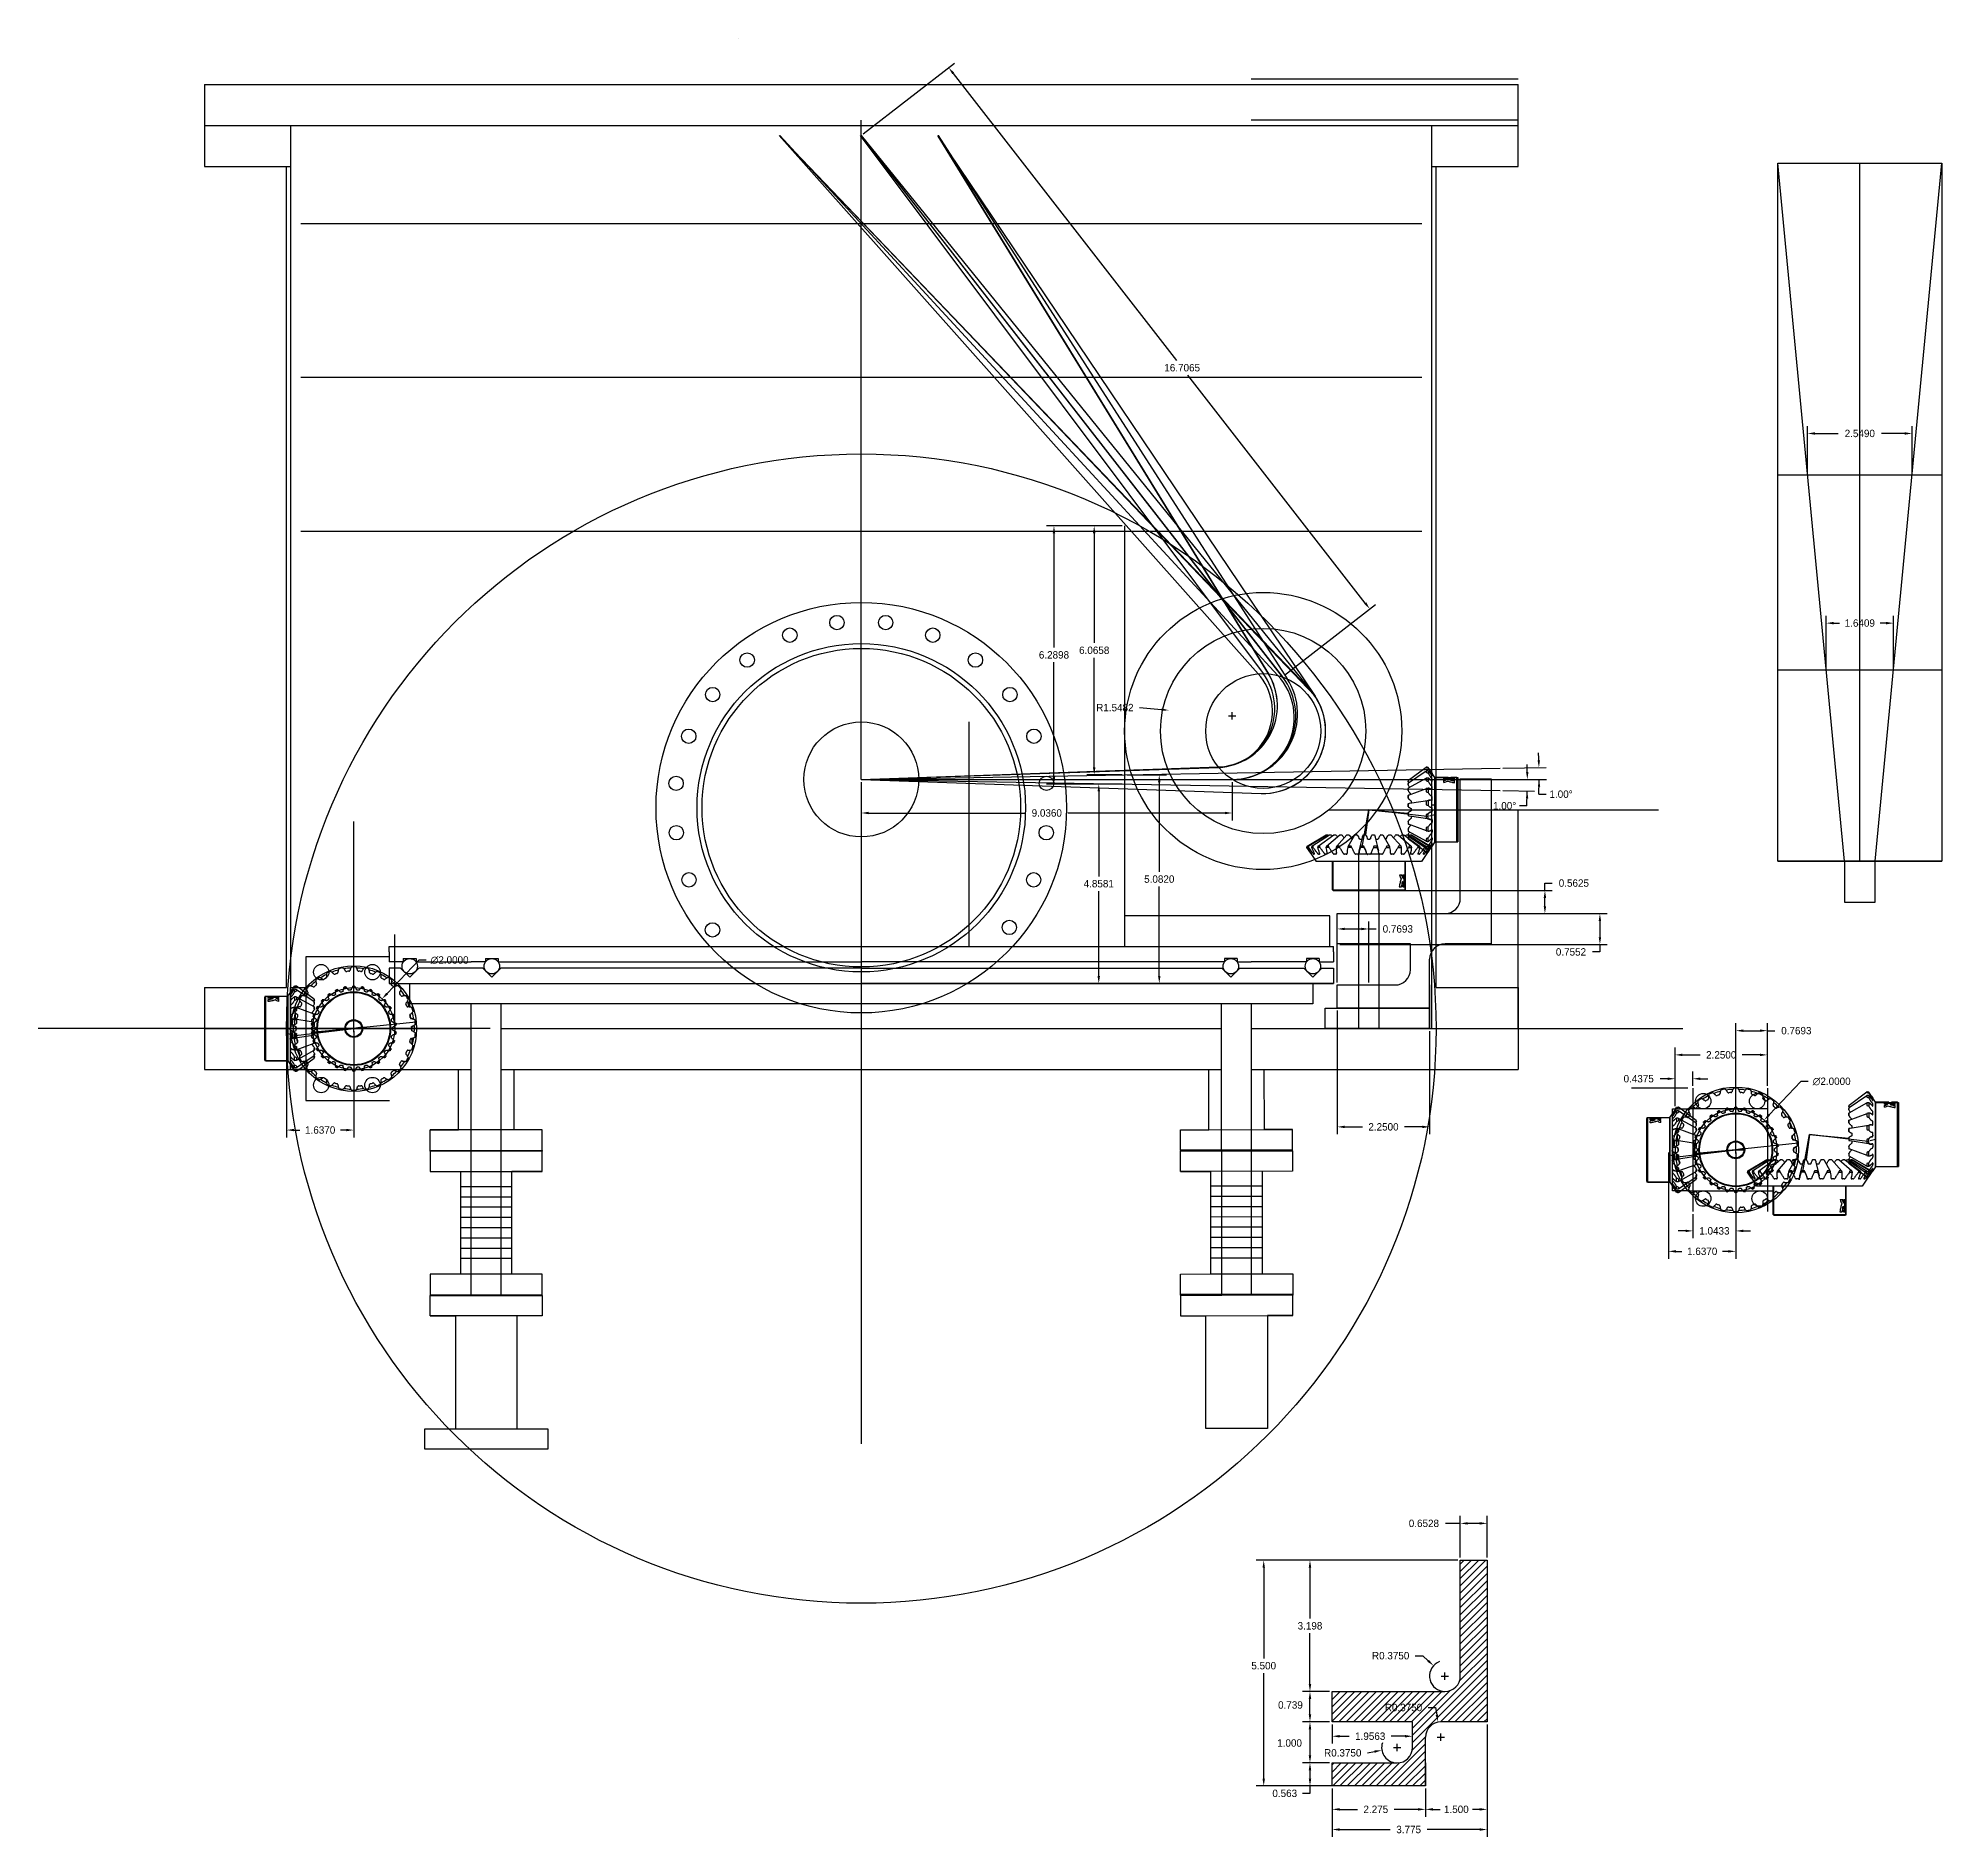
# Model space of a CAD drawing. Header units: inches. Extents: x -116 to 250, y -285 to 80.
# Drawn here: x -17.62 to 28.75, y -209.01 to -165.18 of the extents above; entities that cross this region are included whole.
import ezdxf

# ---------------------------------------------------------------- set-up
doc = ezdxf.new("R2010")
doc.units = ezdxf.units.IN
doc.header["$MEASUREMENT"] = 0
for name, color, linetype in [('LAY0001', 7, 'Continuous'), ('LAYER_CHAMFER_FEAT', 7, 'Continuous'), ('LAYER_CURVE', 7, 'Continuous'), ('LAYER_CUT_FEAT', 7, 'Continuous'), ('LAYER_FEATURE', 7, 'Continuous'), ('trajectories', 3, 'Continuous')]:
    doc.layers.add(name, color=color, linetype=linetype)
doc.dimstyles.get("Standard").update_dxf_attribs({"dimtxt": 0.18, "dimasz": 0.18, "dimexe": 0.18, "dimexo": 0.0625, "dimgap": 0.09, "dimtad": 0, "dimtih": 1, "dimtoh": 1, "dimdec": 4, "dimzin": 0, "dimdsep": 46, "dimtxsty": 'Standard', "dimcen": 0.09, "dimadec": 0, "dimazin": 0, "dimtfac": 1, "dimtdec": 4, "dimtofl": 0, "dimtmove": 0, "dimatfit": 3, "dimfxl": 1, "dimtolj": 1, "dimtzin": 0, "dimarcsym": 0})

msp = doc.modelspace()

# ---------------------------------------------------------------- blocks, each defined once
blk = doc.blocks.new('*D57')
at = {"color": 0, "lineweight": -2, "transparency": 16777216}
for p, q in [((25.477, -175.761), (25.477, -174.636)), ((25.657, -174.816), (26.226, -174.816)), ((27.846, -174.816), (27.276, -174.816)), ((28.026, -175.761), (28.026, -174.636))]:
    blk.add_line(p, q, dxfattribs=at)
at = {"color": 0, "transparency": 16777216}
for points in [[(25.657, -174.786), (25.657, -174.846), (25.477, -174.816)], [(27.846, -174.786), (27.846, -174.846), (28.026, -174.816)]]:
    blk.add_solid(points, dxfattribs=at)
at = {"layer": 'Defpoints', "color": 0, "transparency": 16777216}
for p in [(25.477, -174.816), (25.477, -175.824), (28.026, -175.824)]:
    blk.add_point(p, dxfattribs=at)
at = {"color": 0, "transparency": 16777216, "insert": (26.751, -174.816), "char_height": 0.18, "attachment_point": 5}
blk.add_mtext('\\A1;2.5490', dxfattribs=at)
blk = doc.blocks.new('*D58')
at = {"color": 0, "lineweight": -2, "transparency": 16777216}
for p, q in [((25.931, -180.511), (25.931, -179.256)), ((26.111, -179.436), (26.256, -179.436)), ((27.392, -179.436), (27.246, -179.436)), ((27.572, -180.511), (27.572, -179.256))]:
    blk.add_line(p, q, dxfattribs=at)
at = {"color": 0, "transparency": 16777216}
for points in [[(26.111, -179.406), (26.111, -179.466), (25.931, -179.436)], [(27.392, -179.406), (27.392, -179.466), (27.572, -179.436)]]:
    blk.add_solid(points, dxfattribs=at)
at = {"layer": 'Defpoints', "color": 0, "transparency": 16777216}
for p in [(25.931, -179.436), (25.931, -180.574), (27.572, -180.574)]:
    blk.add_point(p, dxfattribs=at)
at = {"color": 0, "transparency": 16777216, "insert": (26.751, -179.436), "char_height": 0.18, "attachment_point": 5}
blk.add_mtext('\\A1;1.6409', dxfattribs=at)
blk = doc.blocks.new('*D59')
at = {"layer": 'Defpoints', "color": 0, "transparency": 16777216}
for p in [(9.923, -181.559), (11.465, -181.696)]:
    blk.add_point(p, dxfattribs=at)
at = {"layer": 'trajectories', "color": 0, "lineweight": -2, "transparency": 16777216}
for p, q in [((9.205, -181.495), (9.744, -181.543)), ((11.375, -181.696), (11.555, -181.696)), ((11.465, -181.786), (11.465, -181.606))]:
    blk.add_line(p, q, dxfattribs=at)
at = {"layer": 'trajectories', "color": 0, "transparency": 16777216}
blk.add_solid([(9.746, -181.513), (9.741, -181.573), (9.923, -181.559)], dxfattribs=at)
at = {"layer": 'trajectories', "color": 0, "transparency": 16777216, "insert": (8.605, -181.495), "char_height": 0.18, "attachment_point": 5}
blk.add_mtext('\\A1;R1.5482', dxfattribs=at)
blk = doc.blocks.new('*D60')
at = {"layer": 'Defpoints', "color": 0, "transparency": 16777216}
for p in [(2.429, -183.244), (11.465, -183.244), (11.465, -184.062)]:
    blk.add_point(p, dxfattribs=at)
at = {"layer": 'trajectories', "color": 0, "lineweight": -2, "transparency": 16777216}
for p, q in [((2.429, -183.307), (2.429, -184.242)), ((11.465, -183.307), (11.465, -184.242)), ((2.609, -184.062), (6.437, -184.062)), ((11.285, -184.062), (7.457, -184.062))]:
    blk.add_line(p, q, dxfattribs=at)
at = {"layer": 'trajectories', "color": 0, "transparency": 16777216}
for points in [[(2.609, -184.032), (2.609, -184.092), (2.429, -184.062)], [(11.285, -184.032), (11.285, -184.092), (11.465, -184.062)]]:
    blk.add_solid(points, dxfattribs=at)
at = {"layer": 'trajectories', "color": 0, "transparency": 16777216, "insert": (6.947, -184.062), "char_height": 0.18, "attachment_point": 5}
blk.add_mtext('\\A1;9.0360', dxfattribs=at)
blk = doc.blocks.new('*D62')
at = {"layer": 'Defpoints', "color": 0, "transparency": 16777216}
for p in [(4.557, -165.903), (2.429, -167.558), (12.687, -180.745)]:
    blk.add_point(p, dxfattribs=at)
at = {"layer": 'trajectories', "color": 0, "lineweight": -2, "transparency": 16777216}
for p, q in [((2.478, -167.52), (4.699, -165.792)), ((4.668, -166.045), (10.105, -173.035)), ((14.704, -178.947), (10.385, -173.395)), ((12.736, -180.706), (14.957, -178.979))]:
    blk.add_line(p, q, dxfattribs=at)
at = {"layer": 'trajectories', "color": 0, "transparency": 16777216}
for points in [[(4.691, -166.026), (4.644, -166.063), (4.557, -165.903)], [(14.728, -178.929), (14.68, -178.966), (14.815, -179.09)]]:
    blk.add_solid(points, dxfattribs=at)
at = {"layer": 'trajectories', "color": 0, "transparency": 16777216, "insert": (10.245, -173.215), "char_height": 0.18, "attachment_point": 5}
blk.add_mtext('\\A1;16.7065', dxfattribs=at)
blk = doc.blocks.new('*D63')
at = {"layer": 'Defpoints', "color": 0, "transparency": 16777216}
for p in [(8.213, -183.356), (8.844, -183.356), (13.429, -188.214)]:
    blk.add_point(p, dxfattribs=at)
at = {"layer": 'trajectories', "color": 0, "lineweight": -2, "transparency": 16777216}
for p, q in [((8.781, -183.356), (8.033, -183.356)), ((8.213, -183.536), (8.213, -185.605)), ((8.213, -188.034), (8.213, -185.965)), ((13.367, -188.214), (8.033, -188.214))]:
    blk.add_line(p, q, dxfattribs=at)
at = {"layer": 'trajectories', "color": 0, "transparency": 16777216}
for points in [[(8.183, -183.536), (8.243, -183.536), (8.213, -183.356)], [(8.183, -188.034), (8.243, -188.034), (8.213, -188.214)]]:
    blk.add_solid(points, dxfattribs=at)
at = {"layer": 'trajectories', "color": 0, "transparency": 16777216, "insert": (8.213, -185.785), "char_height": 0.18, "attachment_point": 5}
blk.add_mtext('\\A1;4.8581', dxfattribs=at)
blk = doc.blocks.new('*D64')
at = {"layer": 'Defpoints', "color": 0, "transparency": 16777216}
for p in [(8.844, -183.132), (9.687, -188.214), (13.429, -188.214)]:
    blk.add_point(p, dxfattribs=at)
at = {"layer": 'trajectories', "color": 0, "lineweight": -2, "transparency": 16777216}
for p, q in [((8.906, -183.132), (9.867, -183.132)), ((9.687, -183.312), (9.687, -185.493)), ((9.687, -188.034), (9.687, -185.853)), ((13.367, -188.214), (9.507, -188.214))]:
    blk.add_line(p, q, dxfattribs=at)
at = {"layer": 'trajectories', "color": 0, "transparency": 16777216}
for points in [[(9.657, -183.312), (9.717, -183.312), (9.687, -183.132)], [(9.657, -188.034), (9.717, -188.034), (9.687, -188.214)]]:
    blk.add_solid(points, dxfattribs=at)
at = {"layer": 'trajectories', "color": 0, "transparency": 16777216, "insert": (9.687, -185.673), "char_height": 0.18, "attachment_point": 5}
blk.add_mtext('\\A1;5.0820', dxfattribs=at)
blk = doc.blocks.new('*D65')
at = {"layer": 'Defpoints', "color": 0, "transparency": 16777216}
for p in [(17.991, -182.973), (18.937, -183.052), (2.429, -183.244), (2.429, -183.244), (11.465, -183.244)]:
    blk.add_point(p, dxfattribs=at)
at = {"layer": 'trajectories', "color": 0, "lineweight": -2, "transparency": 16777216}
for p, q in [((18.053, -182.972), (19.115, -182.953)), ((11.528, -183.244), (19.118, -183.244)), ((18.934, -183.604), (19.114, -183.604))]:
    blk.add_line(p, q, dxfattribs=at)
for start, end in [(1.6247, 2.2494), (358.7505, 360), (358.7506, 359.3753)]:
    blk.add_arc((2.429, -183.244), 16.509, start, end, dxfattribs=at)
at = {"layer": 'trajectories', "color": 0, "transparency": 16777216}
for points in [[(18.961, -182.776), (18.901, -182.777), (18.935, -182.956)], [(18.907, -183.424), (18.967, -183.424), (18.938, -183.244)]]:
    blk.add_solid(points, dxfattribs=at)
at = {"layer": 'trajectories', "color": 0, "transparency": 16777216, "insert": (19.474, -183.604), "char_height": 0.18, "attachment_point": 5}
blk.add_mtext('\\A1;1.00°', dxfattribs=at)
blk = doc.blocks.new('*D66')
at = {"layer": 'Defpoints', "color": 0, "transparency": 16777216}
for p in [(2.429, -183.244), (2.429, -183.244), (11.465, -183.244), (17.991, -183.516), (18.652, -183.339)]:
    blk.add_point(p, dxfattribs=at)
at = {"layer": 'trajectories', "color": 0, "lineweight": -2, "transparency": 16777216}
for p, q in [((11.528, -183.244), (18.832, -183.244)), ((18.053, -183.517), (18.83, -183.531)), ((18.639, -183.887), (18.459, -183.887))]:
    blk.add_line(p, q, dxfattribs=at)
for start, end in [(0.6357, 1.2714), (357.7285, 359), (357.7286, 358.3643)]:
    blk.add_arc((2.429, -183.244), 16.223, start, end, dxfattribs=at)
at = {"layer": 'trajectories', "color": 0, "transparency": 16777216}
for points in [[(18.681, -183.064), (18.621, -183.064), (18.652, -183.244)], [(18.615, -183.707), (18.675, -183.708), (18.65, -183.527)]]:
    blk.add_solid(points, dxfattribs=at)
at = {"layer": 'trajectories', "color": 0, "transparency": 16777216, "insert": (18.099, -183.887), "char_height": 0.18, "attachment_point": 5}
blk.add_mtext('\\A1;1.00°', dxfattribs=at)
blk = doc.blocks.new('*D67')
at = {"layer": 'Defpoints', "color": 0, "transparency": 16777216}
for p in [(7.122, -177.066), (8.844, -177.066), (8.844, -183.356)]:
    blk.add_point(p, dxfattribs=at)
at = {"layer": 'trajectories', "color": 0, "lineweight": -2, "transparency": 16777216}
for p, q in [((8.781, -177.066), (6.942, -177.066)), ((7.122, -177.246), (7.122, -180.031)), ((7.122, -183.176), (7.122, -180.391)), ((8.781, -183.356), (6.942, -183.356))]:
    blk.add_line(p, q, dxfattribs=at)
at = {"layer": 'trajectories', "color": 0, "transparency": 16777216}
for points in [[(7.092, -177.246), (7.152, -177.246), (7.122, -177.066)], [(7.092, -183.176), (7.152, -183.176), (7.122, -183.356)]]:
    blk.add_solid(points, dxfattribs=at)
at = {"layer": 'trajectories', "color": 0, "transparency": 16777216, "insert": (7.122, -180.211), "char_height": 0.18, "attachment_point": 5}
blk.add_mtext('\\A1;6.2898', dxfattribs=at)
blk = doc.blocks.new('*D68')
at = {"layer": 'Defpoints', "color": 0, "transparency": 16777216}
for p in [(8.844, -177.066), (8.102, -183.132), (8.844, -183.132)]:
    blk.add_point(p, dxfattribs=at)
at = {"layer": 'trajectories', "color": 0, "lineweight": -2, "transparency": 16777216}
for p, q in [((8.781, -177.066), (7.922, -177.066)), ((8.102, -177.246), (8.102, -179.919)), ((8.102, -182.952), (8.102, -180.279)), ((8.781, -183.132), (7.922, -183.132))]:
    blk.add_line(p, q, dxfattribs=at)
at = {"layer": 'trajectories', "color": 0, "transparency": 16777216}
for points in [[(8.072, -177.246), (8.132, -177.246), (8.102, -177.066)], [(8.072, -182.952), (8.132, -182.952), (8.102, -183.132)]]:
    blk.add_solid(points, dxfattribs=at)
at = {"layer": 'trajectories', "color": 0, "transparency": 16777216, "insert": (8.102, -180.099), "char_height": 0.18, "attachment_point": 5}
blk.add_mtext('\\A1;6.0658', dxfattribs=at)
blk = doc.blocks.new('*D114')
at = {"layer": 'Defpoints', "color": 0, "transparency": 16777216}
for p in [(-9.245, -188.59), (-10.623, -190.039)]:
    blk.add_point(p, dxfattribs=at)
at = {"layer": 'trajectories', "color": 0, "lineweight": -2, "transparency": 16777216}
for p, q in [((-8.349, -187.648), (-9.121, -188.459)), ((-8.169, -187.648), (-8.349, -187.648)), ((-10.024, -189.314), (-9.844, -189.314)), ((-9.934, -189.404), (-9.934, -189.224))]:
    blk.add_line(p, q, dxfattribs=at)
at = {"layer": 'trajectories', "color": 0, "transparency": 16777216}
blk.add_solid([(-9.142, -188.439), (-9.099, -188.48), (-9.245, -188.59)], dxfattribs=at)
at = {"layer": 'trajectories', "color": 0, "transparency": 16777216, "insert": (-7.599, -187.648), "char_height": 0.18, "attachment_point": 5}
blk.add_mtext('\\A1;∅2.0000', dxfattribs=at)
blk = doc.blocks.new('*D115')
at = {"layer": 'Defpoints', "color": 0, "transparency": 16777216}
for p in [(-11.571, -189.314), (-9.934, -189.314), (-9.934, -191.786)]:
    blk.add_point(p, dxfattribs=at)
at = {"layer": 'trajectories', "color": 0, "lineweight": -2, "transparency": 16777216}
for p, q in [((-11.571, -189.377), (-11.571, -191.966)), ((-9.934, -189.377), (-9.934, -191.966)), ((-11.391, -191.786), (-11.247, -191.786)), ((-10.114, -191.786), (-10.257, -191.786))]:
    blk.add_line(p, q, dxfattribs=at)
at = {"layer": 'trajectories', "color": 0, "transparency": 16777216}
for points in [[(-11.391, -191.756), (-11.391, -191.816), (-11.571, -191.786)], [(-10.114, -191.756), (-10.114, -191.816), (-9.934, -191.786)]]:
    blk.add_solid(points, dxfattribs=at)
at = {"layer": 'trajectories', "color": 0, "transparency": 16777216, "insert": (-10.752, -191.786), "char_height": 0.18, "attachment_point": 5}
blk.add_mtext('\\A1;1.6370', dxfattribs=at)
blk = doc.blocks.new('*D125')
at = {"layer": 'Defpoints', "color": 0, "transparency": 16777216}
for p in [(24.42, -191.545), (23.041, -192.994)]:
    blk.add_point(p, dxfattribs=at)
at = {"layer": 'trajectories', "color": 0, "lineweight": -2, "transparency": 16777216}
for p, q in [((25.316, -190.603), (24.544, -191.414)), ((25.496, -190.603), (25.316, -190.603)), ((23.64, -192.269), (23.82, -192.269)), ((23.73, -192.359), (23.73, -192.179))]:
    blk.add_line(p, q, dxfattribs=at)
at = {"layer": 'trajectories', "color": 0, "transparency": 16777216}
blk.add_solid([(24.522, -191.393), (24.565, -191.435), (24.42, -191.545)], dxfattribs=at)
at = {"layer": 'trajectories', "color": 0, "transparency": 16777216, "insert": (26.066, -190.603), "char_height": 0.18, "attachment_point": 5}
blk.add_mtext('\\A1;∅2.0000', dxfattribs=at)
blk = doc.blocks.new('*D126')
at = {"layer": 'Defpoints', "color": 0, "transparency": 16777216}
for p in [(22.093, -192.269), (23.73, -192.269), (23.73, -194.741)]:
    blk.add_point(p, dxfattribs=at)
at = {"layer": 'trajectories', "color": 0, "lineweight": -2, "transparency": 16777216}
for p, q in [((22.093, -192.332), (22.093, -194.921)), ((23.73, -192.332), (23.73, -194.921)), ((22.273, -194.741), (22.417, -194.741)), ((23.55, -194.741), (23.407, -194.741))]:
    blk.add_line(p, q, dxfattribs=at)
at = {"layer": 'trajectories', "color": 0, "transparency": 16777216}
for points in [[(22.273, -194.711), (22.273, -194.771), (22.093, -194.741)], [(23.55, -194.711), (23.55, -194.771), (23.73, -194.741)]]:
    blk.add_solid(points, dxfattribs=at)
at = {"layer": 'trajectories', "color": 0, "transparency": 16777216, "insert": (22.912, -194.741), "char_height": 0.18, "attachment_point": 5}
blk.add_mtext('\\A1;1.6370', dxfattribs=at)
blk = doc.blocks.new('*D124')
at = {"layer": 'Defpoints', "color": 0, "transparency": 16777216}
for p in [(24.5, -189.955), (24.5, -190.769), (22.25, -191.269)]:
    blk.add_point(p, dxfattribs=at)
at = {"layer": 'trajectories', "color": 0, "lineweight": -2, "transparency": 16777216}
for p, q in [((22.25, -191.207), (22.25, -189.775)), ((22.43, -189.955), (22.865, -189.955)), ((24.32, -189.955), (23.885, -189.955)), ((24.5, -190.707), (24.5, -189.775))]:
    blk.add_line(p, q, dxfattribs=at)
at = {"layer": 'trajectories', "color": 0, "transparency": 16777216}
for points in [[(22.43, -189.925), (22.43, -189.985), (22.25, -189.955)], [(24.32, -189.925), (24.32, -189.985), (24.5, -189.955)]]:
    blk.add_solid(points, dxfattribs=at)
at = {"layer": 'trajectories', "color": 0, "transparency": 16777216, "insert": (23.375, -189.955), "char_height": 0.18, "attachment_point": 5}
blk.add_mtext('\\A1;2.2500', dxfattribs=at)
blk = doc.blocks.new('*D127')
at = {"layer": 'Defpoints', "color": 0, "transparency": 16777216}
for p in [(22.25, -190.536), (22.25, -190.769), (22.687, -190.769)]:
    blk.add_point(p, dxfattribs=at)
at = {"layer": 'trajectories', "color": 0, "lineweight": -2, "transparency": 16777216}
for p, q in [((22.07, -190.536), (21.89, -190.536)), ((22.25, -190.707), (22.25, -190.356)), ((22.687, -190.707), (22.687, -190.356)), ((22.867, -190.536), (23.047, -190.536))]:
    blk.add_line(p, q, dxfattribs=at)
at = {"layer": 'trajectories', "color": 0, "transparency": 16777216}
for points in [[(22.07, -190.506), (22.07, -190.566), (22.25, -190.536)], [(22.867, -190.506), (22.867, -190.566), (22.687, -190.536)]]:
    blk.add_solid(points, dxfattribs=at)
at = {"layer": 'trajectories', "color": 0, "transparency": 16777216, "insert": (21.365, -190.536), "char_height": 0.18, "attachment_point": 5}
blk.add_mtext('\\A1;0.4375', dxfattribs=at)
blk = doc.blocks.new('*D128')
at = {"layer": 'Defpoints', "color": 0, "transparency": 16777216}
for p in [(14.023, -188.814), (16.273, -189.314), (16.273, -191.709)]:
    blk.add_point(p, dxfattribs=at)
at = {"layer": 'trajectories', "color": 0, "lineweight": -2, "transparency": 16777216}
for p, q in [((14.023, -188.877), (14.023, -191.889)), ((16.273, -189.377), (16.273, -191.889)), ((14.203, -191.709), (14.638, -191.709)), ((16.093, -191.709), (15.658, -191.709))]:
    blk.add_line(p, q, dxfattribs=at)
at = {"layer": 'trajectories', "color": 0, "transparency": 16777216}
for points in [[(14.203, -191.679), (14.203, -191.739), (14.023, -191.709)], [(16.093, -191.679), (16.093, -191.739), (16.273, -191.709)]]:
    blk.add_solid(points, dxfattribs=at)
at = {"layer": 'trajectories', "color": 0, "transparency": 16777216, "insert": (15.148, -191.709), "char_height": 0.18, "attachment_point": 5}
blk.add_mtext('\\A1;2.2500', dxfattribs=at)
blk = doc.blocks.new('*D129')
at = {"layer": 'Defpoints', "color": 0, "transparency": 16777216}
for p in [(24.5, -189.365), (24.5, -190.769), (23.73, -192.269)]:
    blk.add_point(p, dxfattribs=at)
at = {"layer": 'trajectories', "color": 0, "lineweight": -2, "transparency": 16777216}
for p, q in [((23.73, -192.207), (23.73, -189.185)), ((24.5, -190.707), (24.5, -189.185)), ((23.91, -189.365), (24.32, -189.365)), ((24.5, -189.365), (24.68, -189.365))]:
    blk.add_line(p, q, dxfattribs=at)
at = {"layer": 'trajectories', "color": 0, "transparency": 16777216}
for points in [[(23.91, -189.335), (23.91, -189.395), (23.73, -189.365)], [(24.32, -189.335), (24.32, -189.395), (24.5, -189.365)]]:
    blk.add_solid(points, dxfattribs=at)
at = {"layer": 'trajectories', "color": 0, "transparency": 16777216, "insert": (25.205, -189.365), "char_height": 0.18, "attachment_point": 5}
blk.add_mtext('\\A1;0.7693', dxfattribs=at)
blk = doc.blocks.new('*D130')
at = {"layer": 'Defpoints', "color": 0, "transparency": 16777216}
for p in [(13.898, -207.203), (13.358, -207.766), (13.898, -207.766)]:
    blk.add_point(p, dxfattribs=at)
at = {"layer": 'trajectories', "color": 0, "lineweight": -2, "transparency": 16777216}
for p, q in [((13.835, -207.203), (13.178, -207.203)), ((13.358, -207.383), (13.358, -207.586)), ((13.835, -207.766), (13.178, -207.766)), ((13.358, -207.946), (13.178, -207.946)), ((13.358, -207.766), (13.358, -207.946))]:
    blk.add_line(p, q, dxfattribs=at)
at = {"layer": 'trajectories', "color": 0, "transparency": 16777216}
for points in [[(13.328, -207.383), (13.388, -207.383), (13.358, -207.203)], [(13.328, -207.586), (13.388, -207.586), (13.358, -207.766)]]:
    blk.add_solid(points, dxfattribs=at)
at = {"layer": 'trajectories', "color": 0, "transparency": 16777216, "insert": (12.743, -207.946), "char_height": 0.18, "attachment_point": 5}
blk.add_mtext('\\A1;0.563', dxfattribs=at)
blk = doc.blocks.new('*D131')
at = {"layer": 'Defpoints', "color": 0, "transparency": 16777216}
for p in [(13.898, -206.203), (13.358, -207.203), (13.898, -207.203)]:
    blk.add_point(p, dxfattribs=at)
at = {"layer": 'trajectories', "color": 0, "lineweight": -2, "transparency": 16777216}
for p, q in [((13.835, -206.203), (13.178, -206.203)), ((13.358, -206.383), (13.358, -207.023)), ((13.835, -207.203), (13.178, -207.203))]:
    blk.add_line(p, q, dxfattribs=at)
at = {"layer": 'trajectories', "color": 0, "transparency": 16777216}
for points in [[(13.328, -206.383), (13.388, -206.383), (13.358, -206.203)], [(13.328, -207.023), (13.388, -207.023), (13.358, -207.203)]]:
    blk.add_solid(points, dxfattribs=at)
at = {"layer": 'trajectories', "color": 0, "transparency": 16777216, "insert": (12.861, -206.719), "char_height": 0.18, "attachment_point": 5}
blk.add_mtext('\\A1;1.000', dxfattribs=at)
blk = doc.blocks.new('*D132')
at = {"layer": 'Defpoints', "color": 0, "transparency": 16777216}
for p in [(13.358, -205.464), (13.898, -205.464), (13.898, -206.203)]:
    blk.add_point(p, dxfattribs=at)
at = {"layer": 'trajectories', "color": 0, "lineweight": -2, "transparency": 16777216}
for p, q in [((13.835, -205.464), (13.178, -205.464)), ((13.358, -206.023), (13.358, -205.644)), ((13.835, -206.203), (13.178, -206.203))]:
    blk.add_line(p, q, dxfattribs=at)
at = {"layer": 'trajectories', "color": 0, "transparency": 16777216}
for points in [[(13.328, -205.644), (13.388, -205.644), (13.358, -205.464)], [(13.328, -206.023), (13.388, -206.023), (13.358, -206.203)]]:
    blk.add_solid(points, dxfattribs=at)
at = {"layer": 'trajectories', "color": 0, "transparency": 16777216, "insert": (12.882, -205.793), "char_height": 0.18, "attachment_point": 5}
blk.add_mtext('\\A1;0.739', dxfattribs=at)
blk = doc.blocks.new('*D133')
at = {"layer": 'Defpoints', "color": 0, "transparency": 16777216}
for p in [(12.231, -202.266), (17.02, -202.266), (16.173, -207.766)]:
    blk.add_point(p, dxfattribs=at)
at = {"layer": 'trajectories', "color": 0, "lineweight": -2, "transparency": 16777216}
for p, q in [((16.957, -202.266), (12.051, -202.266)), ((12.231, -202.446), (12.231, -204.656)), ((12.231, -207.586), (12.231, -205.016)), ((16.11, -207.766), (12.051, -207.766))]:
    blk.add_line(p, q, dxfattribs=at)
at = {"layer": 'trajectories', "color": 0, "transparency": 16777216}
for points in [[(12.201, -202.446), (12.261, -202.446), (12.231, -202.266)], [(12.201, -207.586), (12.261, -207.586), (12.231, -207.766)]]:
    blk.add_solid(points, dxfattribs=at)
at = {"layer": 'trajectories', "color": 0, "transparency": 16777216, "insert": (12.231, -204.836), "char_height": 0.18, "attachment_point": 5}
blk.add_mtext('\\A1;5.500', dxfattribs=at)
blk = doc.blocks.new('*D134')
at = {"layer": 'Defpoints', "color": 0, "transparency": 16777216}
for p in [(13.358, -202.266), (17.02, -202.266), (13.898, -205.464)]:
    blk.add_point(p, dxfattribs=at)
at = {"layer": 'trajectories', "color": 0, "lineweight": -2, "transparency": 16777216}
for p, q in [((16.957, -202.266), (13.178, -202.266)), ((13.358, -202.446), (13.358, -203.685)), ((13.358, -205.284), (13.358, -204.045)), ((13.835, -205.464), (13.178, -205.464))]:
    blk.add_line(p, q, dxfattribs=at)
at = {"layer": 'trajectories', "color": 0, "transparency": 16777216}
for points in [[(13.328, -202.446), (13.388, -202.446), (13.358, -202.266)], [(13.328, -205.284), (13.388, -205.284), (13.358, -205.464)]]:
    blk.add_solid(points, dxfattribs=at)
at = {"layer": 'trajectories', "color": 0, "transparency": 16777216, "insert": (13.358, -203.865), "char_height": 0.18, "attachment_point": 5}
blk.add_mtext('\\A1;3.198', dxfattribs=at)
blk = doc.blocks.new('*D135')
at = {"layer": 'Defpoints', "color": 0, "transparency": 16777216}
for p in [(14.023, -186.512), (14.023, -187.267), (20.42, -187.267)]:
    blk.add_point(p, dxfattribs=at)
at = {"layer": 'trajectories', "color": 0, "lineweight": -2, "transparency": 16777216}
for p, q in [((14.085, -186.512), (20.6, -186.512)), ((20.42, -186.692), (20.42, -187.087)), ((14.085, -187.267), (20.6, -187.267)), ((20.42, -187.267), (20.42, -187.447)), ((20.42, -187.447), (20.24, -187.447))]:
    blk.add_line(p, q, dxfattribs=at)
at = {"layer": 'trajectories', "color": 0, "transparency": 16777216}
for points in [[(20.39, -186.692), (20.45, -186.692), (20.42, -186.512)], [(20.39, -187.087), (20.45, -187.087), (20.42, -187.267)]]:
    blk.add_solid(points, dxfattribs=at)
at = {"layer": 'trajectories', "color": 0, "transparency": 16777216, "insert": (19.715, -187.447), "char_height": 0.18, "attachment_point": 5}
blk.add_mtext('\\A1;0.7552', dxfattribs=at)
blk = doc.blocks.new('*D136')
at = {"layer": 'Defpoints', "color": 0, "transparency": 16777216}
for p in [(13.898, -207.766), (16.173, -207.766), (16.173, -208.335)]:
    blk.add_point(p, dxfattribs=at)
at = {"layer": 'trajectories', "color": 0, "lineweight": -2, "transparency": 16777216}
for p, q in [((13.898, -207.828), (13.898, -208.515)), ((16.173, -207.828), (16.173, -208.515)), ((14.078, -208.335), (14.512, -208.335)), ((15.993, -208.335), (15.412, -208.335))]:
    blk.add_line(p, q, dxfattribs=at)
at = {"layer": 'trajectories', "color": 0, "transparency": 16777216}
for points in [[(14.078, -208.305), (14.078, -208.365), (13.898, -208.335)], [(15.993, -208.305), (15.993, -208.365), (16.173, -208.335)]]:
    blk.add_solid(points, dxfattribs=at)
at = {"layer": 'trajectories', "color": 0, "transparency": 16777216, "insert": (14.962, -208.335), "char_height": 0.18, "attachment_point": 5}
blk.add_mtext('\\A1;2.275', dxfattribs=at)
blk = doc.blocks.new('*D137')
at = {"layer": 'Defpoints', "color": 0, "transparency": 16777216}
for p in [(17.673, -206.203), (16.173, -207.766), (17.673, -208.335)]:
    blk.add_point(p, dxfattribs=at)
at = {"layer": 'trajectories', "color": 0, "lineweight": -2, "transparency": 16777216}
for p, q in [((17.673, -206.266), (17.673, -208.515)), ((16.173, -207.828), (16.173, -208.515)), ((16.353, -208.335), (16.533, -208.335)), ((17.493, -208.335), (17.313, -208.335))]:
    blk.add_line(p, q, dxfattribs=at)
at = {"layer": 'trajectories', "color": 0, "transparency": 16777216}
for points in [[(16.353, -208.305), (16.353, -208.365), (16.173, -208.335)], [(17.493, -208.305), (17.493, -208.365), (17.673, -208.335)]]:
    blk.add_solid(points, dxfattribs=at)
at = {"layer": 'trajectories', "color": 0, "transparency": 16777216, "insert": (16.923, -208.335), "char_height": 0.18, "attachment_point": 5}
blk.add_mtext('\\A1;1.500', dxfattribs=at)
blk = doc.blocks.new('*D138')
at = {"layer": 'Defpoints', "color": 0, "transparency": 16777216}
for p in [(17.673, -206.203), (13.898, -207.766), (17.673, -208.827)]:
    blk.add_point(p, dxfattribs=at)
at = {"layer": 'trajectories', "color": 0, "lineweight": -2, "transparency": 16777216}
for p, q in [((17.673, -206.266), (17.673, -209.007)), ((13.898, -207.828), (13.898, -209.007)), ((14.078, -208.827), (15.312, -208.827)), ((17.493, -208.827), (16.212, -208.827))]:
    blk.add_line(p, q, dxfattribs=at)
at = {"layer": 'trajectories', "color": 0, "transparency": 16777216}
for points in [[(14.078, -208.797), (14.078, -208.857), (13.898, -208.827)], [(17.493, -208.797), (17.493, -208.857), (17.673, -208.827)]]:
    blk.add_solid(points, dxfattribs=at)
at = {"layer": 'trajectories', "color": 0, "transparency": 16777216, "insert": (15.762, -208.827), "char_height": 0.18, "attachment_point": 5}
blk.add_mtext('\\A1;3.775', dxfattribs=at)
blk = doc.blocks.new('*D139')
at = {"layer": 'Defpoints', "color": 0, "transparency": 16777216}
for p in [(17.673, -201.368), (17.02, -202.266), (17.673, -202.266)]:
    blk.add_point(p, dxfattribs=at)
at = {"layer": 'trajectories', "color": 0, "lineweight": -2, "transparency": 16777216}
for p, q in [((17.02, -202.203), (17.02, -201.188)), ((17.673, -202.203), (17.673, -201.188)), ((17.02, -201.368), (16.658, -201.368)), ((17.493, -201.368), (17.2, -201.368))]:
    blk.add_line(p, q, dxfattribs=at)
at = {"layer": 'trajectories', "color": 0, "transparency": 16777216}
for points in [[(17.2, -201.338), (17.2, -201.398), (17.02, -201.368)], [(17.493, -201.338), (17.493, -201.398), (17.673, -201.368)]]:
    blk.add_solid(points, dxfattribs=at)
at = {"layer": 'trajectories', "color": 0, "transparency": 16777216, "insert": (16.133, -201.368), "char_height": 0.18, "attachment_point": 5}
blk.add_mtext('\\A1;0.6528', dxfattribs=at)
blk = doc.blocks.new('*D140')
at = {"layer": 'Defpoints', "color": 0, "transparency": 16777216}
for p in [(16.368, -204.835), (16.645, -205.089)]:
    blk.add_point(p, dxfattribs=at)
at = {"layer": 'trajectories', "color": 0, "lineweight": -2, "transparency": 16777216}
for p, q in [((15.923, -204.592), (16.103, -204.592)), ((16.103, -204.592), (16.236, -204.714)), ((16.555, -205.089), (16.735, -205.089)), ((16.645, -205.179), (16.645, -204.999))]:
    blk.add_line(p, q, dxfattribs=at)
blk.add_arc((16.645, -205.089), 0.375, 110.0001, 260.4507, dxfattribs=at)
at = {"layer": 'trajectories', "color": 0, "transparency": 16777216}
blk.add_solid([(16.256, -204.692), (16.215, -204.736), (16.368, -204.835)], dxfattribs=at)
at = {"layer": 'trajectories', "color": 0, "transparency": 16777216, "insert": (15.323, -204.592), "char_height": 0.18, "attachment_point": 5}
blk.add_mtext('\\A1;R0.3750', dxfattribs=at)
blk = doc.blocks.new('*D141')
at = {"layer": 'Defpoints', "color": 0, "transparency": 16777216}
for p in [(15.479, -206.828), (15.11, -206.895)]:
    blk.add_point(p, dxfattribs=at)
at = {"layer": 'trajectories', "color": 0, "lineweight": -2, "transparency": 16777216}
for p, q in [((15.389, -206.828), (15.569, -206.828)), ((15.479, -206.918), (15.479, -206.738)), ((14.756, -206.959), (14.933, -206.927))]:
    blk.add_line(p, q, dxfattribs=at)
blk.add_arc((15.479, -206.828), 0.375, 162.7113, 260.4507, dxfattribs=at)
at = {"layer": 'trajectories', "color": 0, "transparency": 16777216}
blk.add_solid([(14.928, -206.897), (14.938, -206.956), (15.11, -206.895)], dxfattribs=at)
at = {"layer": 'trajectories', "color": 0, "transparency": 16777216, "insert": (14.156, -206.959), "char_height": 0.18, "attachment_point": 5}
blk.add_mtext('\\A1;R0.3750', dxfattribs=at)
blk = doc.blocks.new('*D142')
at = {"layer": 'Defpoints', "color": 0, "transparency": 16777216}
for p in [(16.48, -206.209), (16.548, -206.578)]:
    blk.add_point(p, dxfattribs=at)
at = {"layer": 'trajectories', "color": 0, "lineweight": -2, "transparency": 16777216}
for p, q in [((16.236, -205.855), (16.416, -205.855)), ((16.416, -205.855), (16.448, -206.032)), ((16.458, -206.578), (16.638, -206.578)), ((16.548, -206.668), (16.548, -206.488))]:
    blk.add_line(p, q, dxfattribs=at)
at = {"layer": 'trajectories', "color": 0, "transparency": 16777216}
blk.add_solid([(16.478, -206.027), (16.419, -206.038), (16.48, -206.209)], dxfattribs=at)
at = {"layer": 'trajectories', "color": 0, "transparency": 16777216, "insert": (15.636, -205.855), "char_height": 0.18, "attachment_point": 5}
blk.add_mtext('\\A1;R0.3750', dxfattribs=at)
blk = doc.blocks.new('*D146')
at = {"layer": 'Defpoints', "color": 0, "transparency": 16777216}
for p in [(23.73, -192.269), (22.687, -193.769), (22.687, -194.243)]:
    blk.add_point(p, dxfattribs=at)
at = {"layer": 'trajectories', "color": 0, "lineweight": -2, "transparency": 16777216}
for p, q in [((23.73, -192.332), (23.73, -194.423)), ((22.687, -193.832), (22.687, -194.423)), ((22.507, -194.243), (22.327, -194.243)), ((23.91, -194.243), (24.09, -194.243))]:
    blk.add_line(p, q, dxfattribs=at)
at = {"layer": 'trajectories', "color": 0, "transparency": 16777216}
for points in [[(22.507, -194.213), (22.507, -194.273), (22.687, -194.243)], [(23.91, -194.213), (23.91, -194.273), (23.73, -194.243)]]:
    blk.add_solid(points, dxfattribs=at)
at = {"layer": 'trajectories', "color": 0, "transparency": 16777216, "insert": (23.209, -194.243), "char_height": 0.18, "attachment_point": 5}
blk.add_mtext('\\A1;1.0433', dxfattribs=at)
blk = doc.blocks.new('*D148')
at = {"layer": 'Defpoints', "color": 0, "transparency": 16777216}
for p in [(13.898, -206.203), (15.854, -206.554), (15.854, -206.828)]:
    blk.add_point(p, dxfattribs=at)
at = {"layer": 'trajectories', "color": 0, "lineweight": -2, "transparency": 16777216}
for p, q in [((13.898, -206.266), (13.898, -206.734)), ((14.078, -206.554), (14.315, -206.554)), ((15.674, -206.554), (15.335, -206.554)), ((15.854, -206.766), (15.854, -206.374))]:
    blk.add_line(p, q, dxfattribs=at)
at = {"layer": 'trajectories', "color": 0, "transparency": 16777216}
for points in [[(14.078, -206.524), (14.078, -206.584), (13.898, -206.554)], [(15.674, -206.524), (15.674, -206.584), (15.854, -206.554)]]:
    blk.add_solid(points, dxfattribs=at)
at = {"layer": 'trajectories', "color": 0, "transparency": 16777216, "insert": (14.825, -206.554), "char_height": 0.18, "attachment_point": 5}
blk.add_mtext('\\A1;1.9563', dxfattribs=at)
blk = doc.blocks.new('*D150')
at = {"layer": 'Defpoints', "color": 0, "transparency": 16777216}
for p in [(14.792, -186.887), (14.023, -188.252), (14.792, -188.252)]:
    blk.add_point(p, dxfattribs=at)
at = {"layer": 'trajectories', "color": 0, "lineweight": -2, "transparency": 16777216}
for p, q in [((14.023, -188.189), (14.023, -186.707)), ((14.203, -186.887), (14.612, -186.887)), ((14.792, -188.189), (14.792, -186.707)), ((14.792, -186.887), (14.972, -186.887))]:
    blk.add_line(p, q, dxfattribs=at)
at = {"layer": 'trajectories', "color": 0, "transparency": 16777216}
for points in [[(14.203, -186.857), (14.203, -186.917), (14.023, -186.887)], [(14.612, -186.857), (14.612, -186.917), (14.792, -186.887)]]:
    blk.add_solid(points, dxfattribs=at)
at = {"layer": 'trajectories', "color": 0, "transparency": 16777216, "insert": (15.497, -186.887), "char_height": 0.18, "attachment_point": 5}
blk.add_mtext('\\A1;0.7693', dxfattribs=at)
blk = doc.blocks.new('*D152')
at = {"layer": 'Defpoints', "color": 0, "transparency": 16777216}
for p in [(13.926, -185.95), (19.081, -185.95), (14.023, -186.512)]:
    blk.add_point(p, dxfattribs=at)
at = {"layer": 'trajectories', "color": 0, "lineweight": -2, "transparency": 16777216}
for p, q in [((13.988, -185.95), (19.261, -185.95)), ((19.081, -185.95), (19.081, -185.77)), ((19.081, -185.77), (19.261, -185.77)), ((19.081, -186.332), (19.081, -186.13)), ((14.085, -186.512), (19.261, -186.512))]:
    blk.add_line(p, q, dxfattribs=at)
at = {"layer": 'trajectories', "color": 0, "transparency": 16777216}
for points in [[(19.051, -186.13), (19.111, -186.13), (19.081, -185.95)], [(19.051, -186.332), (19.111, -186.332), (19.081, -186.512)]]:
    blk.add_solid(points, dxfattribs=at)
at = {"layer": 'trajectories', "color": 0, "transparency": 16777216, "insert": (19.786, -185.77), "char_height": 0.18, "attachment_point": 5}
blk.add_mtext('\\A1;0.5625', dxfattribs=at)

# ---------------------------------------------------------------- dimensions: what is measured, and where the dimension line sits
at = {"layer": 'trajectories'}
for base, p1, p2, picture, middle in [((25.47673, -174.81648), (28.0257, -175.82355), (25.47673, -175.82355), '*D57', (26.75122, -174.81648)), ((25.93077, -179.43629), (27.57166, -180.57355), (25.93077, -180.57355), '*D58', (26.75122, -179.43629))]:
    dim = msp.add_linear_dim(base=base, p1=p1, p2=p2, dimstyle='Standard')
    dim.commit()
    dim.dimension.update_dxf_attribs({"geometry": picture, "text_midpoint": middle})
for base, p1, p2, angle, picture, middle, dimtype in [((4.557102, -165.902755), (12.686642, -180.744847), (2.429101, -167.558052), 127.878082, '*D62', (10.244871, -173.214785), 161), ((7.12214, -177.06646), (8.8435, -183.35622), (8.8435, -177.06646), 90, '*D67', (7.12214, -180.21134), 160)]:
    dim = msp.add_linear_dim(base=base, p1=p1, p2=p2, angle=angle, dimstyle='Standard', dxfattribs=at)
    dim.commit()
    dim.dimension.update_dxf_attribs({"geometry": picture, "text_midpoint": middle, "dimtype": dimtype})
for base, p1, p2, picture, middle in [((8.10245, -183.13229), (8.8435, -177.06646), (8.8435, -183.13229), '*D68', (8.10245, -180.09938)), ((9.68676, -188.2143), (8.8435, -183.13229), (13.4291, -188.2143), '*D64', (9.68676, -185.6733)), ((8.21256, -183.35622), (13.4291, -188.2143), (8.8435, -183.35622), '*D63', (8.21256, -185.78526)), ((19.08052, -185.94976), (14.0228, -186.51226), (13.92596, -185.94976), '*D152', (19.78552, -185.76976)), ((20.42004, -187.26746), (14.0228, -186.51226), (14.0228, -187.26746), '*D135', (19.71504, -187.44746))]:
    dim = msp.add_linear_dim(base=base, p1=p1, p2=p2, angle=90, dimstyle='Standard', dxfattribs=at)
    dim.commit()
    dim.dimension.update_dxf_attribs({"geometry": picture, "text_midpoint": middle})
dim = msp.add_radius_dim(center=(11.46511, -181.69605), mpoint=(9.923, -181.55878), dimstyle='Standard', dxfattribs=at)
dim.commit()
dim.dimension.update_dxf_attribs({"geometry": '*D59', "text_midpoint": (9.20473, -181.49485), "dimtype": 164})
for base, line1, line2, picture, middle in [((18.93672, -183.05217), ((2.4291, -183.24426), (17.99066, -182.97263)), ((2.4291, -183.24426), (11.46511, -183.24426)), '*D65', (19.47392, -183.60424)), ((18.65177, -183.33864), ((2.4291, -183.24426), (11.46511, -183.24426)), ((2.4291, -183.24426), (17.99066, -183.51589)), '*D66', (18.0993, -183.88724))]:
    dim = msp.add_angular_dim_2l(base=base, line1=line1, line2=line2, dimstyle='Standard', override={"dimadec": 2}, dxfattribs=at)
    dim.commit()
    dim.dimension.update_dxf_attribs({"geometry": picture, "text_midpoint": middle})
for base, p1, p2, picture, middle in [((11.46511, -184.06151), (2.4291, -183.24426), (11.46511, -183.24426), '*D60', (6.9471, -184.06151)), ((14.7921, -186.88746), (14.0228, -188.25175), (14.7921, -188.25175), '*D150', (15.4971, -186.88746)), ((16.27284, -191.70873), (14.0228, -188.81425), (16.27284, -189.31425), '*D128', (15.14782, -191.70873)), ((24.4996135243, -189.3647279006), (23.7303635243, -192.2690871786), (24.4996135243, -190.7690871786), '*D129', (25.2046135243, -189.3647279006)), ((-9.9339, -191.78649), (-11.5709, -189.31425), (-9.9339, -189.31425), '*D115', (-10.7524, -191.78649)), ((24.49961, -189.95497), (22.24961, -191.26909), (24.49961, -190.76909), '*D124', (23.37461, -189.95497)), ((22.24961, -190.53609), (22.68711, -190.76909), (22.24961, -190.76909), '*D127', (21.36461, -190.53609)), ((23.73036, -194.74132), (22.09336, -192.26909), (23.73036, -192.26909), '*D126', (22.91186, -194.74132)), ((22.6871135243, -194.243385671), (23.7303635243, -192.2690871786), (22.6871135243, -193.7690871786), '*D146', (23.2087385243, -194.243385671))]:
    dim = msp.add_linear_dim(base=base, p1=p1, p2=p2, dimstyle='Standard', dxfattribs=at)
    dim.commit()
    dim.dimension.update_dxf_attribs({"geometry": picture, "text_midpoint": middle})
for p1, p2, picture, middle in [((-10.62317, -190.03876), (-9.24463, -188.58975), '*D114', (-7.59857, -187.64788)), ((23.04109, -192.99359), (24.41963, -191.54458), '*D125', (26.06569, -190.60271))]:
    dim = msp.add_diameter_dim_2p(p1=p1, p2=p2, dimstyle='Standard', dxfattribs=at)
    dim.commit()
    dim.dimension.update_dxf_attribs({"geometry": picture, "text_midpoint": middle, "dimtype": 163})
for base, p1, p2, picture, middle in [((17.67276, -201.36848), (17.01996, -202.26574), (17.67276, -202.26574), '*D139', (16.13318, -201.36848)), ((15.85409, -206.55428), (13.8978, -206.20324), (15.85409, -206.82824), '*D148', (14.82453, -206.55428))]:
    dim = msp.add_linear_dim(base=base, p1=p1, p2=p2, dimstyle='Standard', dxfattribs=at)
    dim.commit()
    dim.dimension.update_dxf_attribs({"geometry": picture, "text_midpoint": middle, "dimtype": 160})
for base, p1, p2, override, picture, middle in [((12.23126, -202.26574), (16.17284, -207.76574), (17.01996, -202.26574), {"dimdec": 3}, '*D133', (12.23126, -204.83613)), ((13.358362, -205.46374), (13.897801, -206.203236), (13.897801, -205.46374), {"dimdec": 3, "dimtmove": 2}, '*D132', (12.882274, -205.793384)), ((13.35836, -207.20324), (13.8978, -206.20324), (13.8978, -207.20324), {"dimdec": 3, "dimtmove": 2}, '*D131', (12.86138, -206.71864))]:
    dim = msp.add_linear_dim(base=base, p1=p1, p2=p2, angle=90, dimstyle='Standard', override=override, dxfattribs=at)
    dim.commit()
    dim.dimension.update_dxf_attribs({"geometry": picture, "text_midpoint": middle, "dimtype": 160})
for base, p1, p2, picture, middle in [((13.35836, -202.26574), (13.8978, -205.46374), (17.01996, -202.26574), '*D134', (13.35836, -203.86474)), ((13.3583617707, -207.7657362827), (13.8978009805, -207.2032362827), (13.8978009805, -207.7657362827), '*D130', (12.7433617707, -207.9457362827))]:
    dim = msp.add_linear_dim(base=base, p1=p1, p2=p2, angle=90, dimstyle='Standard', override={"dimdec": 3}, dxfattribs=at)
    dim.commit()
    dim.dimension.update_dxf_attribs({"geometry": picture, "text_midpoint": middle})
for center, mpoint, picture, middle in [((16.64496, -205.08874), (16.36847, -204.8354), '*D140', (15.32304, -204.5922)), ((16.54784, -206.57824), (16.48042, -206.20935), '*D142', (15.6357, -205.85521)), ((15.47909, -206.82824), (15.11003, -206.89473), '*D141', (14.15574, -206.95856))]:
    dim = msp.add_radius_dim(center=center, mpoint=mpoint, dimstyle='Standard', dxfattribs=at)
    dim.commit()
    dim.dimension.update_dxf_attribs({"geometry": picture, "text_midpoint": middle})
for base, p2, picture, middle in [((17.67276, -208.82688), (17.67276, -206.20324), '*D138', (15.76195, -208.82688)), ((16.17284, -208.33491), (16.17284, -207.76574), '*D136', (14.96179, -208.33491))]:
    dim = msp.add_linear_dim(base=base, p1=(13.8978, -207.76574), p2=p2, dimstyle='Standard', override={"dimdec": 3}, dxfattribs=at)
    dim.commit()
    dim.dimension.update_dxf_attribs({"geometry": picture, "text_midpoint": middle, "dimtype": 160})
dim = msp.add_linear_dim(base=(17.67276, -208.33491), p1=(16.17284, -207.76574), p2=(17.67276, -206.20324), dimstyle='Standard', override={"dimdec": 3}, dxfattribs=at)
dim.commit()
dim.dimension.update_dxf_attribs({"geometry": '*D137', "text_midpoint": (16.9228, -208.33491)})

# ---------------------------------------------------------------- hatches: boundary and pattern name
at = {"layer": 'trajectories'}
h = msp.add_hatch(dxfattribs=at)
h.set_pattern_fill('ANSI31', color=256)
h.paths.add_polyline_path([(17.67276, -202.26574), (17.01996, -202.26574), (17.01996, -205.08874, -0.41421356), (16.64496, -205.46374), (13.8978, -205.46374), (13.8978, -206.20324), (15.85409, -206.20324), (15.85409, -206.57824), (15.85409, -206.82824, -0.41421356), (15.47909, -207.20324), (13.8978, -207.20324), (13.8978, -207.76574), (16.17284, -207.76574), (16.17284, -207.20324), (16.17284, -206.57824, -0.41421356), (16.54784, -206.20324), (17.67276, -206.20324)])
h.paths.add_polyline_path([(15.0807, -205.99021), (16.1907, -205.99021), (16.1907, -205.72021), (15.0807, -205.72021)], flags=24)

# ---------------------------------------------------------------- linework, layer by layer
for p, q in [((-0.5709, -165.18305), (-0.5709, -165.18305)), ((-13.5709, -166.31425), (-13.5709, -167.31425)), ((-13.5709, -166.31425), (18.4291, -166.31425)), ((-13.5709, -166.31425), (18.4291, -166.31425)), ((18.4291, -166.18305), (11.9291, -166.18305)), ((18.4291, -167.31425), (18.4291, -166.31425)), ((-13.5709, -167.31425), (-13.5709, -168.31425)), ((-13.5709, -167.31425), (18.4291, -167.31425)), ((-13.5709, -167.31425), (18.4291, -167.31425)), ((-13.5709, -167.31425), (18.4291, -167.31425)), ((-11.4709, -189.31425), (-11.4709, -167.31425)), ((2.4291, -177.7143), (2.4291, -167.18305)), ((18.4291, -167.18305), (11.9291, -167.18305)), ((16.3291, -189.31425), (16.3291, -167.31425)), ((16.3291, -185.09566), (16.3291, -167.31425)), ((18.4291, -168.31425), (18.4291, -167.31425)), ((2.4291, -183.24426), (2.4291, -167.55805)), ((-13.5709, -168.31425), (-11.4709, -168.31425)), ((-11.5709, -188.31425), (-11.5709, -168.31425)), ((16.3291, -168.31425), (18.4291, -168.31425)), ((16.4291, -188.31425), (16.4291, -168.31425)), ((26.37622, -185.23355), (24.75122, -168.23355)), ((26.75122, -185.23355), (26.75122, -168.23355)), ((27.12622, -185.23355), (28.75122, -168.23355)), ((-11.2209, -169.69766), (16.0791, -169.69766)), ((-11.2209, -173.44766), (16.0791, -173.44766)), ((24.75122, -175.82355), (28.75122, -175.82355)), ((8.8435, -177.06646), (8.8435, -186.56646)), ((-11.2209, -177.19766), (16.0791, -177.19766)), ((2.4291, -182.4643), (2.4291, -177.7143)), ((24.75122, -180.57355), (28.75122, -180.57355)), ((2.4291, -183.8705), (2.4291, -199.433)), ((16.3291, -183.86086), (16.42057, -183.86405)), ((24.75122, -185.23355), (28.75122, -185.23355)), ((-9.0709, -187.44146), (-9.0709, -187.31646)), ((-9.0709, -187.31646), (13.9291, -187.31646)), ((13.9291, -187.44146), (13.9291, -187.31646)), ((-9.0709, -187.44146), (-9.0709, -187.69146)), ((-8.72715, -187.69146), (-9.0709, -187.69146)), ((-8.72715, -187.6076), (-8.41465, -187.6076)), ((-8.72715, -187.6076), (-8.72715, -187.69146)), ((-8.41465, -187.6076), (-8.41465, -187.69146)), ((-8.41465, -187.69146), (-7.0709, -187.69146)), ((-6.72715, -187.69146), (-7.0709, -187.69146)), ((-6.72715, -187.6076), (-6.41465, -187.6076)), ((-6.72715, -187.6076), (-6.72715, -187.69146)), ((-6.41465, -187.6076), (-6.41465, -187.69146)), ((-6.41465, -187.69146), (2.4291, -187.69146)), ((11.27285, -187.69146), (2.4291, -187.69146)), ((11.27285, -187.6076), (11.27285, -187.69146)), ((11.58535, -187.6076), (11.27285, -187.6076)), ((11.58535, -187.6076), (11.58535, -187.69146)), ((11.58535, -187.69146), (11.9291, -187.69146)), ((13.27285, -187.69146), (11.9291, -187.69146)), ((13.27285, -187.6076), (13.27285, -187.69146)), ((13.58535, -187.6076), (13.27285, -187.6076)), ((13.58535, -187.6076), (13.58535, -187.69146)), ((13.58535, -187.69146), (13.9291, -187.69146)), ((13.9291, -187.44146), (13.9291, -187.69146)), ((-8.79187, -187.8393), (-9.0709, -187.8393)), ((-9.0709, -187.8393), (-9.0709, -188.2143)), ((-9.0709, -188.2143), (-7.0709, -188.2143)), ((-9.0709, -188.2143), (13.9291, -188.2143)), ((-8.5709, -188.06027), (-8.79187, -187.8393)), ((-8.34993, -187.8393), (-8.5709, -188.06027)), ((-8.5709, -188.7143), (-8.5709, -188.2143)), ((-8.5709, -188.2143), (13.4291, -188.2143)), ((-7.0709, -187.8393), (-8.34993, -187.8393)), ((-6.79187, -187.8393), (-7.0709, -187.8393)), ((-7.0709, -188.2143), (2.4291, -188.2143)), ((-6.5709, -188.06027), (-6.79187, -187.8393)), ((-6.34993, -187.8393), (-6.5709, -188.06027)), ((2.4291, -187.8393), (-6.34993, -187.8393)), ((2.4291, -187.8393), (11.20813, -187.8393)), ((13.4291, -188.2143), (2.4291, -188.2143)), ((11.9291, -188.2143), (2.4291, -188.2143)), ((11.20813, -187.8393), (11.4291, -188.06027)), ((11.4291, -188.06027), (11.65007, -187.8393)), ((11.65007, -187.8393), (11.9291, -187.8393)), ((11.9291, -187.8393), (13.20813, -187.8393)), ((13.9291, -188.2143), (11.9291, -188.2143)), ((13.20813, -187.8393), (13.4291, -188.06027)), ((13.4291, -188.06027), (13.65007, -187.8393)), ((13.4291, -188.2143), (13.4291, -188.7143)), ((13.65007, -187.8393), (13.9291, -187.8393)), ((13.9291, -187.8393), (13.9291, -188.2143)), ((-13.5709, -188.31425), (-11.5709, -188.31425)), ((-13.5709, -188.31425), (-13.5709, -189.31425)), ((-6.3409, -188.7143), (-8.5709, -188.7143)), ((-7.0709, -195.8142), (-7.0709, -188.7143)), ((-6.3409, -195.8142), (-6.3409, -188.7143)), ((13.4291, -188.7143), (-6.3409, -188.7143)), ((11.20719, -195.80811), (11.20233, -188.7143)), ((11.93719, -195.8076), (11.93233, -188.7143)), ((16.4291, -188.31425), (18.4291, -188.31425)), ((18.4291, -188.31425), (18.4291, -189.31425)), ((-13.5709, -189.31425), (-7.0709, -189.31425)), ((-13.5709, -189.31425), (-7.0709, -189.31425)), ((-13.5709, -189.31425), (-13.5709, -190.31425)), ((-11.4709, -189.31425), (-8.5709, -189.31425)), ((-6.3409, -189.31425), (11.20274, -189.31425)), ((11.93274, -189.31425), (18.4291, -189.31425)), ((18.4291, -189.31425), (18.4291, -190.31425)), ((-13.5709, -190.31425), (-7.0709, -190.31425)), ((-7.3834, -191.78295), (-7.3834, -190.31425)), ((-6.3409, -190.31425), (11.20343, -190.31425)), ((-6.0284, -191.78295), (-6.0284, -190.31425)), ((10.89189, -191.77708), (10.89094, -190.30838)), ((11.93343, -190.31425), (18.4291, -190.31425)), ((12.24689, -191.77614), (12.24594, -190.30744)), ((-5.3409, -191.78295), (-8.0709, -191.78295)), ((-8.0709, -191.78295), (-7.3834, -191.78295)), ((-8.0709, -192.28295), (-8.0709, -191.78295)), ((-5.3409, -191.78295), (-6.0284, -191.78295)), ((-5.3409, -192.28295), (-5.3409, -191.78295)), ((10.20439, -191.77755), (12.93439, -191.77566)), ((10.20439, -191.77755), (10.89189, -191.77708)), ((10.20474, -192.27755), (10.20439, -191.77755)), ((12.93439, -191.77566), (12.24689, -191.77614)), ((12.93474, -192.27566), (12.93439, -191.77566)), ((-8.0709, -192.28295), (-5.3409, -192.28295)), ((-8.0709, -192.29858), (-8.0709, -192.28295)), ((-5.3409, -192.29858), (-8.0709, -192.29858)), ((-8.0709, -192.29858), (-8.0709, -192.79858)), ((-5.3409, -192.28295), (-5.3409, -192.29858)), ((-5.3409, -192.79858), (-5.3409, -192.29858)), ((12.93474, -192.27566), (10.20474, -192.27755)), ((10.20474, -192.27755), (10.20475, -192.29318)), ((10.20475, -192.29318), (12.93475, -192.29128)), ((10.2051, -192.79318), (10.20475, -192.29318)), ((12.93475, -192.29128), (12.93474, -192.27566)), ((12.93475, -192.29128), (12.9351, -192.79128)), ((-8.0709, -192.79858), (-5.3409, -192.79858)), ((-8.0709, -192.79858), (-7.3309, -192.79858)), ((-7.3309, -192.79858), (-7.3309, -195.29858)), ((-5.3409, -192.79858), (-6.0809, -192.79858)), ((-6.0809, -195.29858), (-6.0809, -192.79858)), ((12.9351, -192.79128), (10.2051, -192.79318)), ((10.2051, -192.79318), (10.9451, -192.79267)), ((10.94684, -195.29266), (10.9451, -192.79267)), ((12.9351, -192.79128), (12.1951, -192.7918)), ((12.1951, -192.7918), (12.19684, -195.2918)), ((-7.3309, -193.16026), (-6.0809, -193.16026)), ((-7.3309, -193.16026), (-6.0809, -193.16026)), ((12.19535, -193.15348), (10.94535, -193.15435)), ((12.19535, -193.15348), (10.94535, -193.15435)), ((-7.3309, -193.41026), (-6.0809, -193.41026)), ((-7.3309, -193.66026), (-6.0809, -193.66026)), ((12.19552, -193.40348), (10.94552, -193.40435)), ((12.1957, -193.65348), (10.9457, -193.65435)), ((-7.3309, -193.91026), (-6.0809, -193.91026)), ((-7.3309, -194.16026), (-6.0809, -194.16026)), ((12.19587, -193.90348), (10.94587, -193.90435)), ((12.19604, -194.15348), (10.94604, -194.15435)), ((-7.3309, -194.41026), (-6.0809, -194.41026)), ((-7.3309, -194.41026), (-6.0809, -194.41026)), ((-7.3309, -194.66026), (-6.0809, -194.66026)), ((-7.3309, -194.66026), (-6.0809, -194.66026)), ((12.19622, -194.40348), (10.94622, -194.40435)), ((12.19622, -194.40348), (10.94622, -194.40435)), ((12.19639, -194.65348), (10.94639, -194.65435)), ((12.19639, -194.65348), (10.94639, -194.65435)), ((-7.3309, -194.91026), (-6.0809, -194.91026)), ((12.19657, -194.90348), (10.94657, -194.90435)), ((-7.3309, -195.29858), (-8.0709, -195.29858)), ((-8.0709, -195.29858), (-8.0709, -195.79858)), ((-6.0809, -195.29858), (-7.3309, -195.29858)), ((-5.3409, -195.29858), (-6.0809, -195.29858)), ((-5.3409, -195.79858), (-5.3409, -195.29858)), ((10.20684, -195.29318), (10.94684, -195.29266)), ((10.20718, -195.79318), (10.20684, -195.29318)), ((10.94684, -195.29266), (12.19684, -195.2918)), ((12.19684, -195.2918), (12.93683, -195.29128)), ((12.93683, -195.29128), (12.93718, -195.79128)), ((-8.0709, -195.79858), (-5.3409, -195.79858)), ((-8.0709, -195.79858), (-8.0709, -195.8142)), ((-8.0709, -195.8142), (-5.3409, -195.8142)), ((-8.0709, -196.3142), (-8.0709, -195.8142)), ((-8.0709, -195.8142), (-7.0709, -195.8142)), ((-5.3409, -195.8142), (-6.3409, -195.8142)), ((-5.3409, -195.8142), (-5.3409, -195.79858)), ((-5.3409, -195.8142), (-5.3409, -196.3142)), ((12.93718, -195.79128), (10.20718, -195.79318)), ((10.20719, -195.8088), (10.20718, -195.79318)), ((12.93719, -195.80691), (10.20719, -195.8088)), ((10.20719, -195.8088), (11.20719, -195.80811)), ((10.20719, -195.8088), (10.20754, -196.3088)), ((12.93719, -195.80691), (11.93719, -195.8076)), ((12.93718, -195.79128), (12.93719, -195.80691)), ((12.93754, -196.30691), (12.93719, -195.80691)), ((-5.3409, -196.3142), (-8.0709, -196.3142)), ((-8.0709, -196.3142), (-7.4559, -196.3142)), ((-7.4559, -196.3142), (-7.4559, -199.0642)), ((-5.3409, -196.3142), (-5.9559, -196.3142)), ((-5.9559, -199.0642), (-5.9559, -196.3142)), ((10.20754, -196.3088), (12.93754, -196.30691)), ((10.20754, -196.3088), (10.82254, -196.30838)), ((10.82445, -199.05838), (10.82254, -196.30838)), ((12.93754, -196.30691), (12.32254, -196.30733)), ((12.32254, -196.30733), (12.32445, -199.05733)), ((-7.4559, -199.0642), (-5.9559, -199.0642)), ((12.32445, -199.05733), (10.82445, -199.05838))]:
    msp.add_line(p, q)
at = {"color": 7, "linetype": 'Continuous'}
for p, q in [((15.75538, -183.32692), (16.18809, -183.033)), ((15.75557, -183.26444), (16.18676, -182.94364)), ((16.30212, -183.04923), (16.32257, -183.07985)), ((16.30212, -183.0771), (16.32257, -183.10681)), ((16.30212, -183.11259), (16.32257, -183.14113)), ((16.33658, -183.09976), (16.33672, -183.09987)), ((16.33672, -183.09985), (16.33672, -183.09937)), ((16.33672, -183.09987), (16.33672, -183.09985)), ((16.33672, -183.15199), (16.33672, -183.13399)), ((15.75427, -183.62897), (16.19541, -183.46745)), ((15.75497, -183.45262), (16.19076, -183.21337)), ((15.79955, -183.58476), (15.80858, -183.59337)), ((16.30212, -183.19348), (16.32257, -183.21937)), ((16.30212, -183.26097), (16.32257, -183.28464)), ((16.30212, -183.38697), (16.32257, -183.4065)), ((16.30212, -183.47987), (16.32257, -183.49635)), ((16.30212, -183.63864), (16.32257, -183.64989)), ((16.33672, -183.2853), (16.33672, -183.25107)), ((16.33672, -183.48673), (16.33672, -183.43962)), ((16.72493, -183.19385), (16.39997, -183.19385)), ((16.61727, -183.20552), (16.61727, -183.19392)), ((16.61727, -183.24468), (16.61727, -183.20858)), ((16.61727, -183.31794), (16.61727, -183.27075)), ((16.68724, -183.2435), (16.68771, -183.24283)), ((16.68771, -183.24283), (16.68771, -183.23865)), ((16.72493, -183.19385), (16.72493, -183.19844)), ((16.72493, -183.19779), (16.78644, -183.19779)), ((16.76082, -183.25086), (16.76082, -183.25511)), ((16.93383, -183.19385), (16.78644, -183.19385)), ((16.78644, -183.19385), (16.78644, -183.19872)), ((16.87872, -183.20438), (16.87872, -183.19401)), ((16.87872, -183.24644), (16.87872, -183.21051)), ((16.87872, -183.32379), (16.87872, -183.27301)), ((15.78077, -183.82481), (16.27396, -183.74677)), ((15.79955, -183.75267), (15.80858, -183.75763)), ((15.79955, -183.94295), (15.80858, -183.94378)), ((15.79955, -184.01956), (15.80858, -184.01873)), ((15.82264, -183.78866), (15.82264, -183.81028)), ((15.82264, -183.96988), (15.82264, -183.99262)), ((16.30212, -183.74784), (16.32257, -183.75551)), ((16.30212, -183.92384), (16.32257, -183.92572)), ((16.30212, -184.03867), (16.32257, -184.03678)), ((16.33672, -183.73658), (16.33672, -183.68119)), ((16.33672, -184.01037), (16.33672, -183.95213)), ((16.19541, -184.49505), (15.75427, -184.33354)), ((16.19076, -184.74913), (15.75497, -184.50988)), ((15.82171, -184.14417), (15.78077, -184.13769)), ((15.79955, -184.20984), (15.80858, -184.20487)), ((15.79955, -184.37774), (15.80858, -184.36913)), ((15.82264, -184.15222), (15.82264, -184.17385)), ((16.30212, -184.21466), (16.32257, -184.20699)), ((16.30212, -184.32387), (16.32257, -184.31261)), ((16.30212, -184.48263), (16.32257, -184.46616)), ((16.30212, -184.57553), (16.32257, -184.556)), ((16.33672, -184.22593), (16.33672, -184.28131)), ((16.33672, -184.47577), (16.33672, -184.52288)), ((13.28807, -184.86774), (13.28126, -184.90133)), ((13.28126, -184.90133), (13.50653, -185.24109)), ((13.28202, -184.90133), (13.28126, -184.90133)), ((13.28202, -184.90133), (13.28613, -184.88004)), ((13.37796, -185.04244), (13.28202, -184.90133)), ((13.28613, -184.88004), (13.2883, -184.86775)), ((13.2883, -184.86775), (13.28807, -184.86774)), ((13.28824, -184.86763), (13.75465, -184.59275)), ((13.32495, -184.90133), (13.30508, -184.90133)), ((13.31558, -184.86775), (13.31528, -184.86784)), ((13.31554, -184.86768), (13.77349, -184.59276)), ((13.32676, -184.86775), (13.31558, -184.86775)), ((13.32495, -184.90133), (13.32756, -184.88004)), ((13.43201, -184.90133), (13.39313, -184.90133)), ((13.40606, -184.86819), (13.8364, -184.59281)), ((13.40738, -184.86775), (13.40606, -184.86819)), ((13.42925, -184.86775), (13.40738, -184.86775)), ((13.59851, -184.90133), (13.54232, -184.90133)), ((13.5566, -184.8689), (13.94073, -184.59292)), ((13.5913, -184.86775), (13.5597, -184.86775)), ((13.81718, -184.90133), (13.74614, -184.90133)), ((13.76025, -184.87018), (14.08186, -184.59312)), ((13.80584, -184.86775), (13.76589, -184.86775)), ((13.80971, -184.5979), (13.81585, -184.60595)), ((14.07845, -184.90133), (13.99566, -184.90133)), ((14.00808, -184.87241), (14.25349, -184.59346)), ((14.06348, -184.86775), (14.01692, -184.86775)), ((14.37092, -184.90133), (14.28, -184.90133)), ((14.28939, -184.87646), (14.44796, -184.59408)), ((14.35297, -184.86775), (14.30184, -184.86775)), ((14.68179, -184.90133), (14.58672, -184.90133)), ((14.60404, -184.70622), (14.58952, -184.70622)), ((14.66165, -184.86775), (14.60818, -184.86775)), ((14.62692, -184.69569), (14.63637, -184.65483)), ((14.79952, -184.70622), (14.78468, -184.70622)), ((14.90241, -184.90133), (14.99749, -184.90133)), ((14.97602, -184.86775), (14.92256, -184.86775)), ((14.94783, -184.65483), (15.02465, -184.98706)), ((14.99468, -184.70622), (14.98017, -184.70622)), ((15.13624, -184.59408), (15.29481, -184.87646)), ((15.21328, -184.90133), (15.3042, -184.90133)), ((15.28237, -184.86775), (15.23123, -184.86775)), ((15.33071, -184.59346), (15.57612, -184.87241)), ((15.50235, -184.59312), (15.82396, -184.87018)), ((15.50575, -184.90133), (15.58854, -184.90133)), ((15.56728, -184.86775), (15.52072, -184.86775)), ((15.64347, -184.59292), (16.0276, -184.8689)), ((15.7478, -184.59281), (16.17814, -184.86819)), ((16.18809, -184.92951), (15.75538, -184.63558)), ((16.18676, -185.01887), (15.75557, -184.69806)), ((15.76702, -184.90133), (15.83807, -184.90133)), ((15.76835, -184.60595), (15.77449, -184.5979)), ((15.81831, -184.86775), (15.77836, -184.86775)), ((15.81071, -184.59276), (16.26866, -184.86768)), ((15.82955, -184.59275), (16.29614, -184.86774)), ((15.98569, -184.90133), (16.04188, -184.90133)), ((16.0245, -184.86775), (15.9929, -184.86775)), ((16.30294, -184.90133), (16.07767, -185.24109)), ((16.15219, -184.90133), (16.19107, -184.90133)), ((16.17682, -184.86775), (16.15495, -184.86775)), ((16.17814, -184.86819), (16.17682, -184.86775)), ((16.30219, -184.90133), (16.20624, -185.04244)), ((16.25664, -184.88004), (16.25925, -184.90133)), ((16.26862, -184.86775), (16.25745, -184.86775)), ((16.25925, -184.90133), (16.27913, -184.90133)), ((16.26892, -184.86784), (16.26862, -184.86775)), ((16.29614, -184.86774), (16.2959, -184.86775)), ((16.2959, -184.86775), (16.29807, -184.88004)), ((16.29614, -184.86774), (16.30294, -184.90133)), ((16.29807, -184.88004), (16.30219, -184.90133)), ((16.30212, -184.70153), (16.32257, -184.67786)), ((16.30212, -184.76902), (16.32257, -184.74314)), ((16.30212, -184.84992), (16.32257, -184.82138)), ((16.30212, -184.8854), (16.32257, -184.85569)), ((16.30212, -184.91328), (16.32257, -184.88265)), ((16.30219, -184.90133), (16.30294, -184.90133)), ((16.33672, -184.86264), (16.33616, -184.86324)), ((16.33672, -184.67721), (16.33672, -184.71144)), ((16.33672, -184.81052), (16.33672, -184.82851)), ((16.33672, -184.86265), (16.33672, -184.86264)), ((16.33672, -184.86265), (16.33672, -184.86314)), ((13.3994, -185.06393), (13.3945, -185.06393)), ((13.3994, -185.06393), (13.39964, -185.06386)), ((13.46517, -185.06393), (13.45068, -185.06393)), ((13.46517, -185.06393), (13.4669, -185.06337)), ((16.07767, -185.24109), (13.50653, -185.24109)), ((13.58894, -185.06393), (13.56549, -185.06393)), ((13.76528, -185.06393), (13.7339, -185.06393)), ((13.98651, -185.06393), (13.94857, -185.06393)), ((14.24294, -185.06393), (14.2001, -185.06393)), ((14.52337, -185.06393), (14.4775, -185.06393)), ((14.55011, -185.04537), (14.55056, -185.04244)), ((14.81555, -185.06393), (14.76865, -185.06393)), ((15.03364, -185.04244), (15.03409, -185.04537)), ((15.1067, -185.06393), (15.06083, -185.06393)), ((15.3841, -185.06393), (15.34127, -185.06393)), ((15.63563, -185.06393), (15.5977, -185.06393)), ((15.67793, -185.68816), (15.67793, -185.24109)), ((15.8503, -185.06393), (15.81892, -185.06393)), ((16.01871, -185.06393), (15.99527, -185.06393)), ((16.1173, -185.06337), (16.11903, -185.06393)), ((16.13352, -185.06393), (16.11903, -185.06393)), ((16.18457, -185.06386), (16.1848, -185.06393)), ((16.1897, -185.06393), (16.1848, -185.06393)), ((15.53175, -185.86117), (15.58887, -185.86117)), ((15.53833, -185.56705), (15.59142, -185.56705)), ((15.61379, -185.72854), (15.60901, -185.72854)), ((15.61877, -185.86117), (15.65918, -185.86117)), ((15.62074, -185.56705), (15.66135, -185.56705)), ((15.62207, -185.64576), (15.62283, -185.64629)), ((15.62283, -185.64629), (15.62753, -185.64629)), ((15.62753, -185.64629), (15.62678, -185.64576)), ((15.6648, -185.56705), (15.67785, -185.56705)), ((15.66608, -185.86117), (15.67775, -185.86117)), ((15.67793, -185.75737), (15.67245, -185.75737)), ((15.67245, -185.75737), (15.67332, -185.86117)), ((15.67793, -185.68816), (15.67276, -185.68816)), ((15.6735, -185.68816), (15.6735, -185.75737)), ((15.67775, -185.86117), (15.67689, -185.75737)), ((15.67793, -185.93007), (15.67793, -185.75737)), ((-10.89737, -188.59744), (-11.32856, -188.27664)), ((-12.07563, -188.52685), (-11.92824, -188.52685)), ((-12.02051, -188.53738), (-12.02051, -188.52701)), ((-12.02051, -188.57944), (-12.02051, -188.54351)), ((-12.02051, -188.65679), (-12.02051, -188.60601)), ((-11.92824, -188.52685), (-11.92824, -188.53172)), ((-11.86672, -188.53079), (-11.92824, -188.53079)), ((-11.90262, -188.58386), (-11.90262, -188.58811)), ((-11.86672, -188.52685), (-11.54177, -188.52685)), ((-11.86672, -188.52685), (-11.86672, -188.53144)), ((-11.82951, -188.57583), (-11.82951, -188.57165)), ((-11.82904, -188.5765), (-11.82951, -188.57583)), ((-11.75907, -188.53852), (-11.75907, -188.52692)), ((-11.75907, -188.57768), (-11.75907, -188.54158)), ((-11.75907, -188.65094), (-11.75907, -188.60375)), ((-11.47852, -188.43285), (-11.47852, -188.43237)), ((-11.47838, -188.43276), (-11.47852, -188.43287)), ((-11.47852, -188.43287), (-11.47852, -188.43285)), ((-11.47852, -188.48499), (-11.47852, -188.46699)), ((-11.47852, -188.6183), (-11.47852, -188.58407)), ((-11.44392, -188.38223), (-11.46437, -188.41285)), ((-11.44392, -188.4101), (-11.46437, -188.43981)), ((-11.44392, -188.44559), (-11.46437, -188.47413)), ((-11.44392, -188.52648), (-11.46437, -188.55237)), ((-11.44392, -188.59397), (-11.46437, -188.61764)), ((-11.44392, -188.71997), (-11.46437, -188.7395)), ((-10.89677, -188.78562), (-11.33256, -188.54637)), ((-10.89718, -188.65992), (-11.32988, -188.366)), ((-11.47852, -188.81973), (-11.47852, -188.77262)), ((-11.47852, -189.06958), (-11.47852, -189.01419)), ((-11.44392, -188.81287), (-11.46437, -188.82935)), ((-11.44392, -188.97164), (-11.46437, -188.98289)), ((-11.44392, -189.08084), (-11.46437, -189.08851)), ((-10.92256, -189.15781), (-11.41576, -189.07977)), ((-10.89606, -188.96197), (-11.33721, -188.80045)), ((-10.96444, -189.12166), (-10.96444, -189.14328)), ((-10.94135, -188.91776), (-10.95038, -188.92637)), ((-10.94135, -189.08567), (-10.95038, -189.09063)), ((-8.54149, -189.0714), (-8.53736, -189.07271)), ((-11.47852, -189.34337), (-11.47852, -189.28513)), ((-11.47852, -189.55893), (-11.47852, -189.61431)), ((-11.44392, -189.25684), (-11.46437, -189.25872)), ((-11.44392, -189.37167), (-11.46437, -189.36978)), ((-11.44392, -189.54766), (-11.46437, -189.53999)), ((-11.44392, -189.65687), (-11.46437, -189.64561)), ((-11.33721, -189.82805), (-10.89606, -189.66654)), ((-10.96444, -189.30288), (-10.96444, -189.32562)), ((-10.96444, -189.48522), (-10.96444, -189.50685)), ((-10.96351, -189.47717), (-10.92256, -189.47069)), ((-10.94135, -189.27595), (-10.95038, -189.27678)), ((-10.94135, -189.35256), (-10.95038, -189.35173)), ((-10.94135, -189.54284), (-10.95038, -189.53787)), ((-11.47852, -189.80877), (-11.47852, -189.85588)), ((-11.47852, -190.01021), (-11.47852, -190.04444)), ((-11.44392, -189.81563), (-11.46437, -189.79916)), ((-11.44392, -189.90853), (-11.46437, -189.889)), ((-11.44392, -190.03453), (-11.46437, -190.01086)), ((-11.44392, -190.10202), (-11.46437, -190.07614)), ((-11.33256, -190.08213), (-10.89677, -189.84288)), ((-11.32988, -190.26251), (-10.89718, -189.96858)), ((-11.32856, -190.35187), (-10.89737, -190.03106)), ((-10.94135, -189.71074), (-10.95038, -189.70213)), ((-11.47852, -190.14352), (-11.47852, -190.16151)), ((-11.47852, -190.19565), (-11.47852, -190.19564)), ((-11.47852, -190.19564), (-11.47795, -190.19624)), ((-11.47852, -190.19565), (-11.47852, -190.19614)), ((-11.44392, -190.18292), (-11.46437, -190.15438)), ((-11.44392, -190.2184), (-11.46437, -190.18869)), ((-11.44392, -190.24628), (-11.46437, -190.21565)), ((26.4899, -191.24), (26.9226, -190.94608)), ((26.49008, -191.17752), (26.92127, -190.85672)), ((27.03663, -190.96231), (27.05709, -190.99293)), ((27.03663, -190.99018), (27.05709, -191.01989)), ((27.03663, -191.02566), (27.05709, -191.05421)), ((27.07109, -191.01284), (27.07123, -191.01295)), ((27.07123, -191.01295), (27.07124, -191.01293)), ((27.07124, -191.01293), (27.07124, -191.01245)), ((27.07124, -191.06507), (27.07124, -191.04707)), ((21.58863, -191.48169), (21.73602, -191.48169)), ((21.64375, -191.49221), (21.64375, -191.48185)), ((21.64375, -191.53427), (21.64375, -191.49835)), ((21.73602, -191.48169), (21.73602, -191.48655)), ((21.79754, -191.48562), (21.73602, -191.48562)), ((21.79754, -191.48169), (22.12249, -191.48169)), ((21.79754, -191.48169), (21.79754, -191.48628)), ((21.83475, -191.53066), (21.83475, -191.52648)), ((21.90519, -191.49336), (21.90519, -191.48176)), ((21.90519, -191.53252), (21.90519, -191.49642)), ((22.18574, -191.38768), (22.18574, -191.3872)), ((22.18575, -191.3877), (22.18574, -191.38768)), ((22.18574, -191.43982), (22.18574, -191.42183)), ((22.18588, -191.3876), (22.18575, -191.3877)), ((22.22035, -191.33706), (22.19989, -191.36769)), ((22.22035, -191.36494), (22.19989, -191.39465)), ((22.22035, -191.40042), (22.19989, -191.42896)), ((22.22035, -191.48132), (22.19989, -191.5072)), ((22.76749, -191.74046), (22.33171, -191.50121)), ((22.76708, -191.61476), (22.33438, -191.32083)), ((22.7669, -191.55228), (22.3357, -191.23147)), ((26.48878, -191.54205), (26.92992, -191.38053)), ((26.48949, -191.3657), (26.92527, -191.12645)), ((26.53407, -191.49784), (26.54309, -191.50645)), ((27.03663, -191.10656), (27.05709, -191.13245)), ((27.03663, -191.17405), (27.05709, -191.19772)), ((27.03663, -191.30005), (27.05709, -191.31958)), ((27.03663, -191.39295), (27.05709, -191.40943)), ((27.07124, -191.19838), (27.07124, -191.16415)), ((27.07124, -191.39981), (27.07124, -191.3527)), ((27.45944, -191.10693), (27.13449, -191.10693)), ((27.35179, -191.1186), (27.35179, -191.107)), ((27.35179, -191.15776), (27.35179, -191.12166)), ((27.35179, -191.23102), (27.35179, -191.18383)), ((27.42175, -191.15658), (27.42222, -191.15591)), ((27.42222, -191.15591), (27.42222, -191.15173)), ((27.45944, -191.10693), (27.45944, -191.11152)), ((27.45944, -191.11087), (27.52095, -191.11087)), ((27.49533, -191.16394), (27.49533, -191.16819)), ((27.66835, -191.10693), (27.52095, -191.10693)), ((27.52095, -191.10693), (27.52095, -191.1118)), ((27.61323, -191.11746), (27.61323, -191.10709)), ((27.61323, -191.15952), (27.61323, -191.12359)), ((27.61323, -191.23687), (27.61323, -191.18609)), ((21.64375, -191.61162), (21.64375, -191.56085)), ((21.76164, -191.5387), (21.76164, -191.54294)), ((21.83522, -191.53133), (21.83475, -191.53066)), ((21.90519, -191.60577), (21.90519, -191.55858)), ((22.18574, -191.57313), (22.18574, -191.5389)), ((22.18574, -191.77457), (22.18574, -191.72745)), ((22.18574, -192.02441), (22.18574, -191.96903)), ((22.22035, -191.54881), (22.19989, -191.57248)), ((22.22035, -191.67481), (22.19989, -191.69433)), ((22.22035, -191.76771), (22.19989, -191.78418)), ((22.22035, -191.92647), (22.19989, -191.93773)), ((22.7682, -191.9168), (22.32705, -191.75529)), ((22.72291, -191.8726), (22.71389, -191.88121)), ((26.51528, -191.73789), (27.00847, -191.65985)), ((26.53407, -191.66575), (26.54309, -191.67071)), ((26.53407, -191.85603), (26.54309, -191.85686)), ((26.53407, -191.93264), (26.54309, -191.93181)), ((26.55715, -191.70174), (26.55715, -191.72336)), ((26.55715, -191.88296), (26.55715, -191.9057)), ((27.03663, -191.55172), (27.05709, -191.56297)), ((27.03663, -191.66092), (27.05709, -191.66859)), ((27.03663, -191.83692), (27.05709, -191.8388)), ((27.03663, -191.95175), (27.05709, -191.94986)), ((27.07124, -191.64966), (27.07124, -191.59427)), ((27.07124, -191.92345), (27.07124, -191.86521)), ((22.18574, -192.29821), (22.18574, -192.23997)), ((22.22035, -192.03568), (22.19989, -192.04335)), ((22.22035, -192.21167), (22.19989, -192.21356)), ((22.22035, -192.3265), (22.19989, -192.32461)), ((22.7417, -192.11265), (22.24851, -192.03461)), ((22.69982, -192.07649), (22.69982, -192.09811)), ((22.69982, -192.25772), (22.69982, -192.28045)), ((22.69982, -192.44006), (22.69982, -192.46168)), ((22.70076, -192.43201), (22.7417, -192.42553)), ((22.72291, -192.0405), (22.71389, -192.04547)), ((22.72291, -192.23078), (22.71389, -192.23161)), ((22.72291, -192.30739), (22.71389, -192.30656)), ((25.12277, -192.02623), (25.12691, -192.02754)), ((26.92992, -192.40813), (26.48878, -192.24662)), ((26.92527, -192.66221), (26.48949, -192.42296)), ((26.55622, -192.05725), (26.51528, -192.05077)), ((26.53407, -192.12292), (26.54309, -192.11795)), ((26.53407, -192.29082), (26.54309, -192.28221)), ((26.55715, -192.0653), (26.55715, -192.08693)), ((27.03663, -192.12774), (27.05709, -192.12007)), ((27.03663, -192.23695), (27.05709, -192.22569)), ((27.03663, -192.39571), (27.05709, -192.37924)), ((27.07124, -192.13901), (27.07124, -192.19439)), ((27.07124, -192.38885), (27.07124, -192.43596)), ((22.18574, -192.51376), (22.18574, -192.56915)), ((22.18574, -192.76361), (22.18574, -192.81072)), ((22.22035, -192.50249), (22.19989, -192.49483)), ((22.22035, -192.6117), (22.19989, -192.60045)), ((22.22035, -192.77047), (22.19989, -192.75399)), ((22.22035, -192.86337), (22.19989, -192.84384)), ((22.32705, -192.78289), (22.7682, -192.62137)), ((22.33171, -193.03697), (22.76749, -192.79772)), ((22.72291, -192.49767), (22.71389, -192.49271)), ((22.72291, -192.66558), (22.71389, -192.65696)), ((24.02258, -192.78082), (24.01577, -192.81441)), ((24.01577, -192.81441), (24.24104, -193.15417)), ((24.01653, -192.81441), (24.01577, -192.81441)), ((24.01653, -192.81441), (24.02064, -192.79312)), ((24.11247, -192.95552), (24.01653, -192.81441)), ((24.02064, -192.79312), (24.02282, -192.78083)), ((24.02282, -192.78083), (24.02258, -192.78082)), ((24.02275, -192.78071), (24.48916, -192.50583)), ((24.05946, -192.81441), (24.03959, -192.81441)), ((24.05009, -192.78083), (24.04979, -192.78092)), ((24.05005, -192.78076), (24.508, -192.50584)), ((24.06127, -192.78083), (24.05009, -192.78083)), ((24.05946, -192.81441), (24.06208, -192.79312)), ((24.16652, -192.81441), (24.12764, -192.81441)), ((24.14058, -192.78127), (24.57091, -192.50589)), ((24.14189, -192.78083), (24.14058, -192.78127)), ((24.16376, -192.78083), (24.14189, -192.78083)), ((24.33302, -192.81441), (24.27683, -192.81441)), ((24.29112, -192.78198), (24.67524, -192.506)), ((24.32582, -192.78083), (24.29422, -192.78083)), ((24.55169, -192.81441), (24.48065, -192.81441)), ((24.49476, -192.78326), (24.81637, -192.5062)), ((24.54035, -192.78083), (24.5004, -192.78083)), ((24.54422, -192.51098), (24.55037, -192.51903)), ((24.81297, -192.81441), (24.73017, -192.81441)), ((24.74259, -192.78549), (24.988, -192.50654)), ((24.79799, -192.78083), (24.75143, -192.78083)), ((25.10543, -192.81441), (25.01451, -192.81441)), ((25.0239, -192.78954), (25.18247, -192.50716)), ((25.08748, -192.78083), (25.03635, -192.78083)), ((25.4163, -192.81441), (25.32123, -192.81441)), ((25.33855, -192.6193), (25.32403, -192.6193)), ((25.39616, -192.78083), (25.34269, -192.78083)), ((25.36143, -192.60877), (25.37088, -192.56791)), ((25.53403, -192.6193), (25.51919, -192.6193)), ((25.63692, -192.81441), (25.732, -192.81441)), ((25.71054, -192.78083), (25.65707, -192.78083)), ((25.68235, -192.56791), (25.75916, -192.90014)), ((25.72919, -192.6193), (25.71468, -192.6193)), ((25.87075, -192.50716), (26.02932, -192.78954)), ((25.94779, -192.81441), (26.03871, -192.81441)), ((26.01688, -192.78083), (25.96575, -192.78083)), ((26.06522, -192.50654), (26.31064, -192.78549)), ((26.23686, -192.5062), (26.55847, -192.78326)), ((26.24026, -192.81441), (26.32305, -192.81441)), ((26.30179, -192.78083), (26.25523, -192.78083)), ((26.37798, -192.506), (26.76211, -192.78198)), ((26.48231, -192.50589), (26.91265, -192.78127)), ((26.9226, -192.84259), (26.4899, -192.54866)), ((26.92127, -192.93195), (26.49008, -192.61114)), ((26.50153, -192.81441), (26.57258, -192.81441)), ((26.50286, -192.51903), (26.509, -192.51098)), ((26.55283, -192.78083), (26.51287, -192.78083)), ((26.54522, -192.50584), (27.00317, -192.78076)), ((26.56406, -192.50583), (27.03065, -192.78082)), ((26.7202, -192.81441), (26.77639, -192.81441)), ((26.75901, -192.78083), (26.72741, -192.78083)), ((27.03745, -192.81441), (26.81218, -193.15417)), ((26.8867, -192.81441), (26.92559, -192.81441)), ((26.91133, -192.78083), (26.88947, -192.78083)), ((26.91265, -192.78127), (26.91133, -192.78083)), ((27.0367, -192.81441), (26.94075, -192.95552)), ((26.99115, -192.79312), (26.99376, -192.81441)), ((27.00314, -192.78083), (26.99196, -192.78083)), ((26.99376, -192.81441), (27.01364, -192.81441)), ((27.00343, -192.78092), (27.00314, -192.78083)), ((27.03065, -192.78082), (27.03041, -192.78083)), ((27.03041, -192.78083), (27.03258, -192.79312)), ((27.03065, -192.78082), (27.03745, -192.81441)), ((27.03258, -192.79312), (27.0367, -192.81441)), ((27.03663, -192.48861), (27.05709, -192.46908)), ((27.03663, -192.61461), (27.05709, -192.59094)), ((27.03663, -192.6821), (27.05709, -192.65622)), ((27.03663, -192.763), (27.05709, -192.73446)), ((27.03663, -192.79848), (27.05709, -192.76877)), ((27.03663, -192.82636), (27.05709, -192.79573)), ((27.0367, -192.81441), (27.03745, -192.81441)), ((27.07123, -192.77572), (27.07067, -192.77632)), ((27.07124, -192.77573), (27.07123, -192.77572)), ((27.07124, -192.59029), (27.07124, -192.62452)), ((27.07124, -192.7236), (27.07124, -192.74159)), ((27.07124, -192.77573), (27.07124, -192.77622)), ((22.18574, -192.96504), (22.18574, -192.99927)), ((22.18574, -193.09835), (22.18574, -193.11635)), ((22.18574, -193.15049), (22.18575, -193.15047)), ((22.18574, -193.15049), (22.18574, -193.15097)), ((22.18575, -193.15047), (22.18631, -193.15108)), ((22.22035, -192.98936), (22.19989, -192.9657)), ((22.22035, -193.05686), (22.19989, -193.03097)), ((22.22035, -193.13775), (22.19989, -193.10921)), ((22.22035, -193.17324), (22.19989, -193.14353)), ((22.22035, -193.20111), (22.19989, -193.17049)), ((22.33438, -193.21734), (22.76708, -192.92342)), ((22.3357, -193.3067), (22.7669, -192.9859)), ((24.13392, -192.97701), (24.12901, -192.97701)), ((24.13392, -192.97701), (24.13415, -192.97694)), ((24.19968, -192.97701), (24.18519, -192.97701)), ((24.19968, -192.97701), (24.20142, -192.97645)), ((26.81218, -193.15417), (24.24104, -193.15417)), ((24.32345, -192.97701), (24.3, -192.97701)), ((24.49979, -192.97701), (24.46842, -192.97701)), ((24.72102, -192.97701), (24.68308, -192.97701)), ((24.97745, -192.97701), (24.93461, -192.97701)), ((25.25788, -192.97701), (25.21201, -192.97701)), ((25.28463, -192.95845), (25.28507, -192.95552)), ((25.55006, -192.97701), (25.50317, -192.97701)), ((25.76816, -192.95552), (25.7686, -192.95845)), ((25.84121, -192.97701), (25.79534, -192.97701)), ((26.11862, -192.97701), (26.07578, -192.97701)), ((26.37015, -192.97701), (26.33221, -192.97701)), ((26.41244, -193.60124), (26.41244, -193.15417)), ((26.58481, -192.97701), (26.55343, -192.97701)), ((26.75323, -192.97701), (26.72978, -192.97701)), ((26.85181, -192.97645), (26.85354, -192.97701)), ((26.86803, -192.97701), (26.85354, -192.97701)), ((26.91908, -192.97694), (26.91931, -192.97701)), ((26.92421, -192.97701), (26.91931, -192.97701)), ((26.26626, -193.77425), (26.32338, -193.77425)), ((26.27284, -193.48013), (26.32593, -193.48013)), ((26.3483, -193.64162), (26.34352, -193.64162)), ((26.35328, -193.77425), (26.39369, -193.77425)), ((26.35525, -193.48013), (26.39586, -193.48013)), ((26.35659, -193.55884), (26.35734, -193.55937)), ((26.35734, -193.55937), (26.36204, -193.55937)), ((26.36204, -193.55937), (26.36129, -193.55884)), ((26.39931, -193.48013), (26.41236, -193.48013)), ((26.4006, -193.77425), (26.41226, -193.77425)), ((26.41244, -193.67045), (26.40697, -193.67045)), ((26.40697, -193.67045), (26.40783, -193.77425)), ((26.41244, -193.60124), (26.40727, -193.60124)), ((26.40801, -193.60124), (26.40801, -193.67045)), ((26.41226, -193.77425), (26.4114, -193.67045)), ((26.41244, -193.84315), (26.41244, -193.67045))]:
    msp.add_line(p, q, dxfattribs=at)
for points in [[(24.75122, -168.23355), (28.75122, -168.23355), (28.75122, -185.23355), (24.75122, -185.23355)], [(26.37622, -186.23355), (27.12622, -186.23355), (27.12622, -185.23355), (26.37622, -185.23355)], [(8.8435, -187.31646), (13.8435, -187.31646), (13.8435, -186.56646), (8.8435, -186.56646)], [(-8.2059, -199.0642), (-5.2059, -199.0642), (-5.2059, -199.5642), (-8.2059, -199.5642)]]:
    msp.add_lwpolyline(points, close=True)
for centre, radius in [((2.4291, -189.31425), 14), ((2.4291, -183.93305), 5), ((12.2185, -182.06426), 3.375), ((1.83521, -179.42198), 0.175), ((3.023, -179.42198), 0.175), ((2.4291, -183.93305), 4), ((0.68789, -179.7294), 0.175), ((4.17031, -179.7294), 0.175), ((12.2185, -182.06426), 2.5), ((2.4291, -183.93305), 3.88), ((-0.35121, -180.33624), 0.175), ((5.20941, -180.33624), 0.175), ((-1.1911, -181.17613), 0.175), ((6.0493, -181.17613), 0.175), ((-1.77455, -182.19184), 0.175), ((2.4291, -183.24426), 1.4), ((6.63275, -182.19184), 0.175), ((-2.08197, -183.33916), 0.175), ((6.94018, -183.33916), 0.175), ((-2.07599, -184.54246), 0.175), ((6.93419, -184.54246), 0.175), ((-1.76857, -185.68978), 0.175), ((6.62677, -185.68978), 0.175), ((-1.19599, -186.90919), 0.175), ((6.03374, -186.84962), 0.175), ((-8.5709, -187.7951), 0.1875), ((-6.5709, -187.7951), 0.1875), ((11.4291, -187.7951), 0.1875), ((13.4291, -187.7951), 0.1875)]:
    msp.add_circle(centre, radius)
for centre, radius, start, end in [((15.75581, -183.63195), 0.06446, 36.205299, 37.101951), ((19.18607, -186.39277), 6.06717, 165.562015, 165.769528), ((16.50804, -183.0861), 3.68158, 209.541653, 212.099211), ((16.9418, -185.97764), 3.7083, 162.783319, 163.127374), ((9.01224, -184.6846), 4.42508, 357.192753, 357.468713), ((16.1938, -185.80215), 2.80032, 160.774458, 161.235143), ((10.72211, -184.98111), 2.87751, 1.588921, 2.013046), ((15.9411, -185.69445), 2.33386, 159.57658, 160.133301), ((11.59884, -185.13043), 2.23014, 5.896556, 6.446716), ((12.23697, -185.93706), 2.12076, 38.3306, 39.157296), ((15.92897, -185.61112), 2.05949, 159.207569, 159.839809), ((12.1808, -185.2321), 1.92626, 9.88771, 10.531157), ((16.05985, -185.53655), 1.8898, 159.671925, 160.358759), ((14.31135, -184.88876), 0.02517, 150.755132, 159.730524), ((12.62872, -185.31548), 1.79074, 13.372004, 14.073202), ((16.28726, -185.46429), 1.79131, 160.963972, 161.682792), ((12.99617, -185.3914), 1.75542, 16.211166, 16.936178), ((16.58803, -185.3914), 1.75542, 163.063822, 163.788834), ((13.29694, -185.46429), 1.79131, 18.317208, 19.036028), ((16.95548, -185.31548), 1.79074, 165.926798, 166.627996), ((15.27285, -184.88876), 0.02517, 20.269475, 29.244871), ((13.52436, -185.53655), 1.8898, 19.641241, 20.328075), ((17.4034, -185.2321), 1.92626, 169.468843, 170.11229), ((13.65523, -185.61112), 2.05949, 20.160191, 20.792431), ((17.27059, -185.87556), 2.02249, 140.822617, 141.689479), ((17.98536, -185.13043), 2.23014, 173.553284, 174.103444), ((13.64311, -185.69445), 2.33386, 19.866699, 20.42342), ((18.86209, -184.98111), 2.87751, 177.986954, 178.411079), ((13.3904, -185.80215), 2.80032, 18.764857, 19.225542), ((20.65012, -184.68096), 4.50332, 182.533685, 182.804849), ((12.6424, -185.97764), 3.7083, 16.872626, 17.216681), ((13.07794, -183.08716), 3.6795, 327.900047, 330.459046), ((10.39813, -186.39277), 6.06717, 14.230472, 14.437985), ((-9.9339, -189.31425), 1.51084, 88.186994, 91.813006), ((-9.73389, -187.40219), 0.47222, 238.346928, 239.311724), ((-9.9339, -189.31425), 1.50404, 88.975899, 91.024101), ((-10.12628, -187.41481), 0.45747, 300.672726, 301.668622), ((-9.9339, -189.31425), 1.51084, 136.186994, 139.813006), ((-11.47418, -188.18624), 0.45747, 348.672726, 349.668622), ((-9.9339, -189.31425), 1.40303, 131.042453, 132.957547), ((-9.9339, -189.31425), 1.51084, 124.186994, 127.813006), ((-10.89597, -187.6498), 0.47222, 274.346928, 275.311724), ((-9.9339, -189.31425), 1.50404, 124.975899, 127.024101), ((-11.206, -187.89065), 0.45747, 336.672726, 337.668622), ((-9.9339, -189.31425), 1.40303, 119.042453, 120.957547), ((-9.9339, -189.31425), 1.51084, 112.186994, 115.813006), ((-10.52889, -187.48615), 0.47222, 262.346928, 263.311724), ((-9.9339, -189.31425), 1.50404, 112.975899, 115.024101), ((-10.88222, -187.65727), 0.45747, 324.672726, 325.668622), ((-9.9339, -189.31425), 1.40303, 107.042453, 108.957547), ((-9.9339, -189.31425), 1.51084, 100.186994, 103.813006), ((-10.1358, -187.40239), 0.47222, 250.346928, 251.311724), ((-9.9339, -189.31425), 1.50404, 100.975899, 103.024101), ((-10.51699, -187.49632), 0.45747, 312.672726, 313.668622), ((-9.9339, -189.31425), 1.40303, 95.042453, 96.957547), ((-9.9339, -189.31425), 1.40303, 83.042453, 84.957547), ((-9.9339, -189.31425), 1.51084, 76.186994, 79.813006), ((-9.34072, -187.48556), 0.47222, 226.346928, 227.311724), ((-9.9339, -189.31425), 1.50404, 76.975899, 79.024101), ((-9.72716, -187.41632), 0.45747, 288.672726, 289.668622), ((-9.9339, -189.31425), 1.40303, 71.042453, 72.957547), ((-9.9339, -189.31425), 1.51084, 64.186994, 67.813006), ((-8.97348, -187.64885), 0.47222, 214.346928, 215.311724), ((-9.9339, -189.31425), 1.50404, 64.975899, 67.024101), ((-9.33707, -187.50078), 0.45747, 276.672726, 277.668622), ((-9.9339, -189.31425), 1.40303, 59.042453, 60.957547), ((-9.9339, -189.31425), 1.51084, 52.186994, 55.813006), ((-8.64821, -187.88493), 0.47222, 202.346928, 203.311724), ((-9.9339, -189.31425), 1.50404, 52.975899, 55.024101), ((-8.97307, -187.6645), 0.45747, 264.672726, 265.668622), ((-9.9339, -189.31425), 1.40303, 47.042453, 48.957547), ((-9.9339, -189.31425), 1.51084, 40.186994, 43.813006), ((-8.37913, -188.18347), 0.47222, 190.346928, 191.311724), ((-9.9339, -189.31425), 1.51084, 148.186994, 151.813006), ((-11.48979, -188.18501), 0.47222, 298.346928, 299.311724), ((-9.9339, -189.31425), 1.50404, 148.975899, 151.024101), ((-9.9339, -189.31425), 1.40303, 155.042453, 156.957547), ((-11.67505, -188.53114), 0.45747, 0.672726, 1.668622), ((-11.221, -187.8862), 0.47222, 286.346928, 287.311724), ((-9.9339, -189.31425), 1.40303, 143.042453, 144.957547), ((-9.9339, -189.31425), 1.50404, 136.975899, 139.024101), ((-9.9339, -189.31425), 0.93948, 131.547465, 132.452535), ((-9.9339, -189.31425), 0.93948, 119.547465, 120.452535), ((-9.9339, -189.31425), 0.93948, 107.547465, 108.452535), ((-9.9339, -189.31425), 0.93948, 95.547465, 96.452535), ((-9.9339, -189.31425), 0.93948, 83.547465, 84.452535), ((-9.9339, -189.31425), 0.93948, 71.547465, 72.452535), ((-9.9339, -189.31425), 0.93948, 59.547465, 60.452535), ((-9.9339, -189.31425), 0.93948, 47.547465, 48.452535), ((-9.9339, -189.31425), 1.50404, 40.975899, 43.024101), ((-9.9339, -189.31425), 1.40303, 35.042453, 36.957547), ((-8.65107, -187.90031), 0.45747, 252.672726, 253.668622), ((-9.9339, -189.31425), 1.40303, 23.042453, 24.957547), ((-8.178, -188.53144), 0.47222, 178.346928, 179.311724), ((-9.9339, -189.31425), 1.51084, 28.186994, 31.813006), ((-9.9339, -189.31425), 1.50404, 28.975899, 31.024101), ((-8.38512, -188.19793), 0.45747, 240.672726, 241.668622), ((-9.9339, -189.31425), 1.51084, 172.186994, 175.813006), ((-11.81458, -188.91547), 0.47222, 322.346928, 323.311724), ((-9.9339, -189.31425), 1.50404, 172.975899, 175.024101), ((-11.84304, -189.30703), 0.45747, 24.672726, 25.668622), ((-9.9339, -189.31425), 1.51084, 160.186994, 163.813006), ((-11.69057, -188.53317), 0.47222, 310.346928, 311.311724), ((-9.9339, -189.31425), 1.50404, 160.975899, 163.024101), ((-11.79982, -188.91025), 0.45747, 12.672726, 13.668622), ((-9.9339, -189.31425), 1.40303, 167.042453, 168.957547), ((-10.89761, -188.96495), 0.06446, 142.898049, 143.794701), ((-9.9339, -189.31425), 0.93948, 167.547465, 168.452535), ((-9.9339, -189.31425), 0.93948, 155.547465, 156.452535), ((-9.9339, -189.31425), 0.93948, 143.547465, 144.452535), ((-9.9339, -189.31425), 0.93948, 35.547465, 36.452535), ((-9.9339, -189.31425), 0.93948, 23.547465, 24.452535), ((-9.9339, -189.31425), 0.93948, 11.547465, 12.452535), ((-9.9339, -189.31425), 1.40303, 11.042453, 12.957547), ((-8.05362, -188.91361), 0.47222, 166.346928, 167.311724), ((-9.9339, -189.31425), 1.51084, 16.186994, 19.813006), ((-9.9339, -189.31425), 1.50404, 16.975899, 19.024101), ((-8.18687, -188.54433), 0.45747, 228.672726, 229.668622), ((-9.9339, -189.31425), 1.50404, 4.975899, 7.024101), ((-8.01141, -189.3133), 0.47222, 154.346928, 155.311724), ((-9.9339, -189.31425), 1.51084, 4.186994, 7.813006), ((-8.06497, -188.92438), 0.45747, 216.672726, 217.668622), ((-11.80283, -189.70412), 0.45747, 36.672726, 37.668622), ((-9.9339, -189.31425), 1.51084, 184.186994, 187.813006), ((-9.9339, -189.31425), 1.50404, 184.975899, 187.024101), ((-11.85639, -189.3152), 0.47222, 334.346928, 335.311724), ((-9.9339, -189.31425), 1.40303, 179.042453, 180.957547), ((-9.9339, -189.31425), 1.40303, 191.042453, 192.957547), ((-9.9339, -189.31425), 0.93948, 179.547465, 180.452535), ((-9.9339, -189.31425), 0.93948, 191.547465, 192.452535), ((-9.9339, -189.31425), 0.93948, 347.547465, 348.452535), ((-9.9339, -189.31425), 0.93948, 359.547465, 0.452535), ((-9.9339, -189.31425), 1.40303, 347.042453, 348.957547), ((-9.9339, -189.31425), 1.40303, 359.042453, 0.957547), ((-9.9339, -189.31425), 1.50404, 352.975899, 355.024101), ((-8.02476, -189.32147), 0.45747, 204.672726, 205.668622), ((-9.9339, -189.31425), 1.51084, 352.186994, 355.813006), ((-8.05322, -189.71303), 0.47222, 142.346928, 143.311724), ((-11.68093, -190.08417), 0.45747, 48.672726, 49.668622), ((-9.9339, -189.31425), 1.51084, 196.186994, 199.813006), ((-9.9339, -189.31425), 1.50404, 196.975899, 199.024101), ((-11.81418, -189.71489), 0.47222, 346.346928, 347.311724), ((-11.48267, -190.43058), 0.45747, 60.672726, 61.668622), ((-9.9339, -189.31425), 1.51084, 208.186994, 211.813006), ((-9.9339, -189.31425), 1.50404, 208.975899, 211.024101), ((-9.9339, -189.31425), 1.40303, 203.042453, 204.957547), ((-11.6898, -190.09707), 0.47222, 358.346928, 359.311724), ((-9.9339, -189.31425), 1.40303, 215.042453, 216.957547), ((-9.9339, -189.31425), 0.93948, 203.547465, 204.452535), ((-9.9339, -189.31425), 0.93948, 215.547465, 216.452535), ((-9.9339, -189.31425), 0.93948, 227.547465, 228.452535), ((-9.9339, -189.31425), 0.93948, 239.547465, 240.452535), ((-9.9339, -189.31425), 0.93948, 299.547465, 300.452535), ((-9.9339, -189.31425), 0.93948, 311.547465, 312.452535), ((-9.9339, -189.31425), 0.93948, 323.547465, 324.452535), ((-9.9339, -189.31425), 0.93948, 335.547465, 336.452535), ((-9.9339, -189.31425), 1.40303, 323.042453, 324.957547), ((-9.9339, -189.31425), 1.40303, 335.042453, 336.957547), ((-8.19275, -190.09737), 0.45747, 180.672726, 181.668622), ((-9.9339, -189.31425), 1.51084, 328.186994, 331.813006), ((-9.9339, -189.31425), 1.50404, 328.975899, 331.024101), ((-8.37801, -190.4435), 0.47222, 118.346928, 119.311724), ((-8.06798, -189.71825), 0.45747, 192.672726, 193.668622), ((-9.9339, -189.31425), 1.51084, 340.186994, 343.813006), ((-9.9339, -189.31425), 1.50404, 340.975899, 343.024101), ((-8.17723, -190.09533), 0.47222, 130.346928, 131.311724), ((-11.21673, -190.72819), 0.45747, 72.672726, 73.668622), ((-9.9339, -189.31425), 1.51084, 220.186994, 223.813006), ((-9.9339, -189.31425), 1.50404, 220.975899, 223.024101), ((-11.48867, -190.44503), 0.47222, 10.346928, 11.311724), ((-9.9339, -189.31425), 1.40303, 227.042453, 228.957547), ((-10.89473, -190.96401), 0.45747, 84.672726, 85.668622), ((-9.9339, -189.31425), 1.51084, 232.186994, 235.813006), ((-9.9339, -189.31425), 1.50404, 232.975899, 235.024101), ((-11.21959, -190.74358), 0.47222, 22.346928, 23.311724), ((-9.9339, -189.31425), 1.40303, 239.042453, 240.957547), ((-9.9339, -189.31425), 0.93948, 251.547465, 252.452535), ((-9.9339, -189.31425), 0.93948, 263.547465, 264.452535), ((-9.9339, -189.31425), 0.93948, 275.547465, 276.452535), ((-9.9339, -189.31425), 0.93948, 287.547465, 288.452535), ((-9.9339, -189.31425), 1.40303, 299.042453, 300.957547), ((-9.9339, -189.31425), 1.51084, 304.186994, 307.813006), ((-8.6618, -190.73786), 0.45747, 156.672726, 157.668622), ((-9.9339, -189.31425), 1.50404, 304.975899, 307.024101), ((-8.97183, -190.9787), 0.47222, 94.346928, 95.311724), ((-9.9339, -189.31425), 1.40303, 311.042453, 312.957547), ((-9.9339, -189.31425), 1.51084, 316.186994, 319.813006), ((-8.39361, -190.44226), 0.45747, 168.672726, 169.668622), ((-9.9339, -189.31425), 1.50404, 316.975899, 319.024101), ((-8.6468, -190.74231), 0.47222, 106.346928, 107.311724), ((-10.53073, -191.12772), 0.45747, 96.672726, 97.668622), ((-9.9339, -189.31425), 1.51084, 244.186994, 247.813006), ((-9.9339, -189.31425), 1.50404, 244.975899, 247.024101), ((-10.89432, -190.97965), 0.47222, 34.346928, 35.311724), ((-9.9339, -189.31425), 1.40303, 251.042453, 252.957547), ((-10.14064, -191.21218), 0.45747, 108.672726, 109.668622), ((-9.9339, -189.31425), 1.51084, 256.186994, 259.813006), ((-9.9339, -189.31425), 1.50404, 256.975899, 259.024101), ((-10.52708, -191.14294), 0.47222, 46.346928, 47.311724), ((-9.9339, -189.31425), 1.40303, 263.042453, 264.957547), ((-9.74152, -191.21369), 0.45747, 120.672726, 121.668622), ((-9.9339, -189.31425), 1.51084, 268.186994, 271.813006), ((-9.9339, -189.31425), 1.50404, 268.975899, 271.024101), ((-10.13391, -191.22631), 0.47222, 58.346928, 59.311724), ((-9.9339, -189.31425), 1.40303, 275.042453, 276.957547), ((-9.9339, -189.31425), 1.51084, 280.186994, 283.813006), ((-9.35081, -191.13219), 0.45747, 132.672726, 133.668622), ((-9.9339, -189.31425), 1.50404, 280.975899, 283.024101), ((-9.732, -191.22611), 0.47222, 70.346928, 71.311724), ((-9.9339, -189.31425), 1.40303, 287.042453, 288.957547), ((-9.9339, -189.31425), 1.51084, 292.186994, 295.813006), ((-8.98558, -190.97123), 0.45747, 144.672726, 145.668622), ((-9.9339, -189.31425), 1.50404, 292.975899, 295.024101), ((-9.33891, -191.14236), 0.47222, 82.346928, 83.311724), ((23.73036, -192.26909), 1.51084, 124.186994, 127.813006), ((23.73036, -192.26909), 1.50404, 124.975899, 127.024101), ((22.45826, -190.84548), 0.45747, 336.672726, 337.668622), ((23.73036, -192.26909), 1.40303, 119.042453, 120.957547), ((23.73036, -192.26909), 1.51084, 112.186994, 115.813006), ((23.13538, -190.44098), 0.47222, 262.346928, 263.311724), ((23.73036, -192.26909), 1.50404, 112.975899, 115.024101), ((22.78205, -190.61211), 0.45747, 324.672726, 325.668622), ((23.73036, -192.26909), 1.40303, 107.042453, 108.957547), ((23.73036, -192.26909), 1.51084, 100.186994, 103.813006), ((23.52846, -190.35723), 0.47222, 250.346928, 251.311724), ((23.73036, -192.26909), 1.50404, 100.975899, 103.024101), ((23.14727, -190.45115), 0.45747, 312.672726, 313.668622), ((23.73036, -192.26909), 1.40303, 95.042453, 96.957547), ((23.73036, -192.26909), 1.51084, 88.186994, 91.813006), ((23.93037, -190.35703), 0.47222, 238.346928, 239.311724), ((23.73036, -192.26909), 1.50404, 88.975899, 91.024101), ((23.53799, -190.36965), 0.45747, 300.672726, 301.668622), ((23.73036, -192.26909), 1.40303, 83.042453, 84.957547), ((23.73036, -192.26909), 1.51084, 76.186994, 79.813006), ((24.32354, -190.4404), 0.47222, 226.346928, 227.311724), ((23.73036, -192.26909), 1.50404, 76.975899, 79.024101), ((23.93711, -190.37116), 0.45747, 288.672726, 289.668622), ((23.73036, -192.26909), 1.40303, 71.042453, 72.957547), ((23.73036, -192.26909), 1.51084, 64.186994, 67.813006), ((24.69079, -190.60369), 0.47222, 214.346928, 215.311724), ((23.73036, -192.26909), 1.50404, 64.975899, 67.024101), ((24.32719, -190.45562), 0.45747, 276.672726, 277.668622), ((23.73036, -192.26909), 1.40303, 59.042453, 60.957547), ((23.73036, -192.26909), 1.51084, 52.186994, 55.813006), ((25.01605, -190.83976), 0.47222, 202.346928, 203.311724), ((23.73036, -192.26909), 1.50404, 52.975899, 55.024101), ((23.73036, -192.26909), 1.51084, 148.186994, 151.813006), ((23.73036, -192.26909), 1.50404, 148.975899, 151.024101), ((21.98921, -191.48597), 0.45747, 0.672726, 1.668622), ((23.73036, -192.26909), 1.51084, 136.186994, 139.813006), ((22.44326, -190.84103), 0.47222, 286.346928, 287.311724), ((23.73036, -192.26909), 1.40303, 143.042453, 144.957547), ((23.73036, -192.26909), 1.50404, 136.975899, 139.024101), ((22.19008, -191.14108), 0.45747, 348.672726, 349.668622), ((23.73036, -192.26909), 1.40303, 131.042453, 132.957547), ((22.7683, -190.60464), 0.47222, 274.346928, 275.311724), ((23.73036, -192.26909), 0.93948, 119.547465, 120.452535), ((23.73036, -192.26909), 0.93948, 107.547465, 108.452535), ((23.73036, -192.26909), 0.93948, 95.547465, 96.452535), ((23.73036, -192.26909), 0.93948, 83.547465, 84.452535), ((23.73036, -192.26909), 0.93948, 71.547465, 72.452535), ((23.73036, -192.26909), 0.93948, 59.547465, 60.452535), ((24.69119, -190.61933), 0.45747, 264.672726, 265.668622), ((23.73036, -192.26909), 1.40303, 47.042453, 48.957547), ((23.73036, -192.26909), 1.51084, 40.186994, 43.813006), ((25.28513, -191.13831), 0.47222, 190.346928, 191.311724), ((23.73036, -192.26909), 1.50404, 40.975899, 43.024101), ((23.73036, -192.26909), 1.40303, 35.042453, 36.957547), ((25.0132, -190.85515), 0.45747, 252.672726, 253.668622), ((25.48626, -191.48627), 0.47222, 178.346928, 179.311724), ((23.73036, -192.26909), 1.51084, 28.186994, 31.813006), ((23.73036, -192.26909), 1.50404, 28.975899, 31.024101), ((26.49032, -191.54503), 0.06446, 36.205299, 37.101951), ((23.73036, -192.26909), 1.51084, 160.186994, 163.813006), ((21.97369, -191.48801), 0.47222, 310.346928, 311.311724), ((23.73036, -192.26909), 1.50404, 160.975899, 163.024101), ((21.86444, -191.86509), 0.45747, 12.672726, 13.668622), ((23.73036, -192.26909), 1.40303, 167.042453, 168.957547), ((22.17448, -191.13984), 0.47222, 298.346928, 299.311724), ((23.73036, -192.26909), 1.40303, 155.042453, 156.957547), ((22.76665, -191.91979), 0.06446, 142.898049, 143.794701), ((23.73036, -192.26909), 0.93948, 155.547465, 156.452535), ((23.73036, -192.26909), 0.93948, 143.547465, 144.452535), ((23.73036, -192.26909), 0.93948, 131.547465, 132.452535), ((23.73036, -192.26909), 0.93948, 47.547465, 48.452535), ((23.73036, -192.26909), 0.93948, 35.547465, 36.452535), ((23.73036, -192.26909), 0.93948, 23.547465, 24.452535), ((23.73036, -192.26909), 1.40303, 23.042453, 24.957547), ((25.27914, -191.15276), 0.45747, 240.672726, 241.668622), ((23.73036, -192.26909), 1.40303, 11.042453, 12.957547), ((25.61065, -191.86845), 0.47222, 166.346928, 167.311724), ((23.73036, -192.26909), 1.51084, 16.186994, 19.813006), ((23.73036, -192.26909), 1.50404, 16.975899, 19.024101), ((25.47739, -191.49917), 0.45747, 228.672726, 229.668622), ((23.73036, -192.26909), 1.51084, 172.186994, 175.813006), ((21.84969, -191.87031), 0.47222, 322.346928, 323.311724), ((21.86144, -192.65896), 0.45747, 36.672726, 37.668622), ((23.73036, -192.26909), 1.51084, 184.186994, 187.813006), ((23.73036, -192.26909), 1.50404, 172.975899, 175.024101), ((23.73036, -192.26909), 1.50404, 184.975899, 187.024101), ((21.82122, -192.26186), 0.45747, 24.672726, 25.668622), ((23.73036, -192.26909), 1.40303, 179.042453, 180.957547), ((23.73036, -192.26909), 0.93948, 179.547465, 180.452535), ((23.73036, -192.26909), 0.93948, 167.547465, 168.452535), ((23.73036, -192.26909), 0.93948, 11.547465, 12.452535), ((23.73036, -192.26909), 0.93948, 359.547465, 0.452535), ((23.73036, -192.26909), 1.40303, 359.042453, 0.957547), ((23.73036, -192.26909), 1.50404, 4.975899, 7.024101), ((23.73036, -192.26909), 1.50404, 352.975899, 355.024101), ((25.65285, -192.26814), 0.47222, 154.346928, 155.311724), ((23.73036, -192.26909), 1.51084, 4.186994, 7.813006), ((23.73036, -192.26909), 1.51084, 352.186994, 355.813006), ((25.59929, -191.87922), 0.45747, 216.672726, 217.668622), ((25.61104, -192.66787), 0.47222, 142.346928, 143.311724), ((21.80787, -192.27004), 0.47222, 334.346928, 335.311724), ((21.98334, -193.03901), 0.45747, 48.672726, 49.668622), ((23.73036, -192.26909), 1.51084, 196.186994, 199.813006), ((23.73036, -192.26909), 1.50404, 196.975899, 199.024101), ((21.85008, -192.66973), 0.47222, 346.346928, 347.311724), ((23.73036, -192.26909), 1.40303, 191.042453, 192.957547), ((23.73036, -192.26909), 1.40303, 203.042453, 204.957547), ((23.73036, -192.26909), 0.93948, 191.547465, 192.452535), ((23.73036, -192.26909), 0.93948, 203.547465, 204.452535), ((23.73036, -192.26909), 0.93948, 215.547465, 216.452535), ((29.92058, -194.30585), 6.06717, 165.562015, 165.769528), ((27.24255, -190.99918), 3.68158, 209.541653, 212.099211), ((27.67631, -193.89072), 3.7083, 162.783319, 163.127374), ((19.74676, -192.59768), 4.42508, 357.192753, 357.468713), ((26.92831, -193.71523), 2.80032, 160.774458, 161.235143), ((21.45662, -192.89419), 2.87751, 1.588921, 2.013046), ((26.67561, -193.60753), 2.33386, 159.57658, 160.133301), ((23.73036, -192.26909), 0.93948, 323.547465, 324.452535), ((22.33335, -193.04351), 2.23014, 5.896556, 6.446716), ((23.73036, -192.26909), 0.93948, 335.547465, 336.452535), ((22.97148, -193.85014), 2.12076, 38.3306, 39.157296), ((23.73036, -192.26909), 0.93948, 347.547465, 348.452535), ((26.66349, -193.5242), 2.05949, 159.207569, 159.839809), ((22.91532, -193.14518), 1.92626, 9.88771, 10.531157), ((23.73036, -192.26909), 1.40303, 335.042453, 336.957547), ((26.79436, -193.44963), 1.8898, 159.671925, 160.358759), ((25.04586, -192.80184), 0.02517, 150.755132, 159.730524), ((23.73036, -192.26909), 1.40303, 347.042453, 348.957547), ((23.36323, -193.22856), 1.79074, 13.372004, 14.073202), ((25.59629, -192.67309), 0.45747, 192.672726, 193.668622), ((23.73036, -192.26909), 1.51084, 340.186994, 343.813006), ((23.73036, -192.26909), 1.50404, 340.975899, 343.024101), ((25.48703, -193.05017), 0.47222, 130.346928, 131.311724), ((25.63951, -192.27631), 0.45747, 204.672726, 205.668622), ((27.02177, -193.37737), 1.79131, 160.963972, 161.682792), ((23.73068, -193.30448), 1.75542, 16.211166, 16.936178), ((27.32254, -193.30448), 1.75542, 163.063822, 163.788834), ((24.03145, -193.37737), 1.79131, 18.317208, 19.036028), ((27.68999, -193.22856), 1.79074, 165.926798, 166.627996), ((26.00736, -192.80184), 0.02517, 20.269475, 29.244871), ((24.25887, -193.44963), 1.8898, 19.641241, 20.328075), ((28.13791, -193.14518), 1.92626, 169.468843, 170.11229), ((24.38974, -193.5242), 2.05949, 20.160191, 20.792431), ((28.0051, -193.78864), 2.02249, 140.822617, 141.689479), ((28.71987, -193.04351), 2.23014, 173.553284, 174.103444), ((24.37762, -193.60753), 2.33386, 19.866699, 20.42342), ((29.5966, -192.89419), 2.87751, 177.986954, 178.411079), ((24.12492, -193.71523), 2.80032, 18.764857, 19.225542), ((31.38463, -192.59404), 4.50332, 182.533685, 182.804849), ((23.37692, -193.89072), 3.7083, 16.872626, 17.216681), ((23.81246, -191.00024), 3.6795, 327.900047, 330.459046), ((21.13264, -194.30585), 6.06717, 14.230472, 14.437985), ((22.18159, -193.38541), 0.45747, 60.672726, 61.668622), ((23.73036, -192.26909), 1.51084, 208.186994, 211.813006), ((23.73036, -192.26909), 1.50404, 208.975899, 211.024101), ((21.97447, -193.0519), 0.47222, 358.346928, 359.311724), ((22.44753, -193.68302), 0.45747, 72.672726, 73.668622), ((23.73036, -192.26909), 1.51084, 220.186994, 223.813006), ((23.73036, -192.26909), 1.40303, 215.042453, 216.957547), ((23.73036, -192.26909), 1.50404, 220.975899, 223.024101), ((22.17559, -193.39987), 0.47222, 10.346928, 11.311724), ((23.73036, -192.26909), 1.40303, 227.042453, 228.957547), ((23.73036, -192.26909), 0.93948, 227.547465, 228.452535), ((23.73036, -192.26909), 0.93948, 239.547465, 240.452535), ((23.73036, -192.26909), 0.93948, 251.547465, 252.452535), ((23.73036, -192.26909), 0.93948, 263.547465, 264.452535), ((23.73036, -192.26909), 0.93948, 275.547465, 276.452535), ((23.73036, -192.26909), 0.93948, 287.547465, 288.452535), ((23.73036, -192.26909), 0.93948, 299.547465, 300.452535), ((23.73036, -192.26909), 0.93948, 311.547465, 312.452535), ((23.73036, -192.26909), 1.40303, 311.042453, 312.957547), ((23.73036, -192.26909), 1.51084, 316.186994, 319.813006), ((25.27065, -193.3971), 0.45747, 168.672726, 169.668622), ((23.73036, -192.26909), 1.50404, 316.975899, 319.024101), ((23.73036, -192.26909), 1.40303, 323.042453, 324.957547), ((25.01747, -193.69714), 0.47222, 106.346928, 107.311724), ((25.47152, -193.0522), 0.45747, 180.672726, 181.668622), ((23.73036, -192.26909), 1.51084, 328.186994, 331.813006), ((23.73036, -192.26909), 1.50404, 328.975899, 331.024101), ((25.28625, -193.39833), 0.47222, 118.346928, 119.311724), ((22.76954, -193.91884), 0.45747, 84.672726, 85.668622), ((23.73036, -192.26909), 1.51084, 232.186994, 235.813006), ((23.73036, -192.26909), 1.50404, 232.975899, 235.024101), ((22.44467, -193.69841), 0.47222, 22.346928, 23.311724), ((23.73036, -192.26909), 1.40303, 239.042453, 240.957547), ((23.13354, -194.08256), 0.45747, 96.672726, 97.668622), ((23.73036, -192.26909), 1.51084, 244.186994, 247.813006), ((23.73036, -192.26909), 1.50404, 244.975899, 247.024101), ((22.76994, -193.93449), 0.47222, 34.346928, 35.311724), ((23.73036, -192.26909), 1.40303, 251.042453, 252.957547), ((23.52362, -194.16702), 0.45747, 108.672726, 109.668622), ((23.73036, -192.26909), 1.51084, 256.186994, 259.813006), ((23.73036, -192.26909), 1.50404, 256.975899, 259.024101), ((23.13719, -194.09778), 0.47222, 46.346928, 47.311724), ((23.73036, -192.26909), 1.40303, 263.042453, 264.957547), ((23.92274, -194.16853), 0.45747, 120.672726, 121.668622), ((23.73036, -192.26909), 1.51084, 268.186994, 271.813006), ((23.73036, -192.26909), 1.50404, 268.975899, 271.024101), ((23.53035, -194.18115), 0.47222, 58.346928, 59.311724), ((23.73036, -192.26909), 1.40303, 275.042453, 276.957547), ((23.73036, -192.26909), 1.51084, 280.186994, 283.813006), ((24.31345, -194.08702), 0.45747, 132.672726, 133.668622), ((23.73036, -192.26909), 1.50404, 280.975899, 283.024101), ((23.93226, -194.18095), 0.47222, 70.346928, 71.311724), ((23.73036, -192.26909), 1.40303, 287.042453, 288.957547), ((23.73036, -192.26909), 1.51084, 292.186994, 295.813006), ((24.67868, -193.92607), 0.45747, 144.672726, 145.668622), ((23.73036, -192.26909), 1.50404, 292.975899, 295.024101), ((24.32535, -194.09719), 0.47222, 82.346928, 83.311724), ((23.73036, -192.26909), 1.40303, 299.042453, 300.957547), ((23.73036, -192.26909), 1.51084, 304.186994, 307.813006), ((25.00246, -193.69269), 0.45747, 156.672726, 157.668622), ((23.73036, -192.26909), 1.50404, 304.975899, 307.024101), ((24.69243, -193.93354), 0.47222, 94.346928, 95.311724)]:
    msp.add_arc(centre, radius, start, end, dxfattribs=at)
for points, knots in [([(16.32257, -183.07985), (16.3242, -183.08229), (16.32659, -183.08582), (16.32969, -183.09031), (16.33172, -183.0932), (16.33345, -183.09564), (16.33484, -183.09755), (16.33584, -183.09886), (16.33637, -183.09954), (16.33658, -183.09976)], [0, 0, 0, 0, 0.36121949, 0.5254513, 0.67189854, 0.79602818, 0.89397088, 0.96266722, 1, 1, 1, 1]), ([(16.33672, -183.13399), (16.33672, -183.13373), (16.33666, -183.13313), (16.33635, -183.13171), (16.33558, -183.12953), (16.33426, -183.12652), (16.33251, -183.12301), (16.33038, -183.11914), (16.32712, -183.11365), (16.32445, -183.10953), (16.32257, -183.10681)], [0, 0, 0, 0, 0.0255874, 0.05774299, 0.14154419, 0.24955063, 0.37821873, 0.52300733, 0.67869902, 1, 1, 1, 1]), ([(16.32257, -183.14113), (16.32329, -183.14213), (16.32471, -183.14404), (16.32685, -183.1467), (16.32888, -183.14901), (16.33076, -183.15091), (16.33243, -183.15235), (16.33371, -183.15323), (16.33461, -183.15365), (16.33528, -183.15385), (16.33579, -183.15383), (16.33605, -183.1537)], [0, 0, 0, 0, 0.19533424, 0.376554, 0.53965659, 0.68114909, 0.7982752, 0.8893455, 0.92515001, 0.95488209, 1, 1, 1, 1]), ([(16.33605, -183.1537), (16.33616, -183.15364), (16.33637, -183.15346), (16.33658, -183.15307), (16.3367, -183.15256), (16.33672, -183.15219), (16.33672, -183.15199)], [0, 0, 0, 0, 0.19845749, 0.41887766, 0.68220924, 1, 1, 1, 1]), ([(15.80722, -183.59307), (15.80678, -183.59249), (15.80507, -183.59031), (15.80321, -183.58825), (15.80173, -183.58684)], [0, 0, 0, 0, 0.26355919, 1, 1, 1, 1]), ([(15.81532, -183.6066), (15.81478, -183.60545), (15.81257, -183.60105), (15.80998, -183.59683), (15.80782, -183.59388)], [0, 0, 0, 0, 0.25854451, 1, 1, 1, 1]), ([(15.80858, -183.59337), (15.81031, -183.59502), (15.81356, -183.59901), (15.81612, -183.60344), (15.81732, -183.60587)], [0, 0, 0, 0, 0.46809356, 1, 1, 1, 1]), ([(16.33672, -183.25107), (16.33672, -183.25003), (16.33649, -183.24774), (16.33565, -183.24413), (16.33433, -183.24012), (16.33194, -183.23432), (16.32818, -183.22722), (16.32454, -183.22186), (16.32257, -183.21937)], [0, 0, 0, 0, 0.08869172, 0.19496072, 0.31613313, 0.44852623, 0.72924551, 1, 1, 1, 1]), ([(16.32257, -183.28464), (16.32362, -183.28586), (16.32565, -183.28796), (16.32841, -183.29009), (16.33049, -183.29112), (16.33185, -183.29153), (16.33309, -183.29161), (16.33386, -183.29143), (16.33419, -183.29128)], [0, 0, 0, 0, 0.34182647, 0.62165363, 0.73684349, 0.8362676, 0.92241713, 1, 1, 1, 1]), ([(16.33672, -183.43962), (16.33672, -183.43823), (16.33651, -183.43532), (16.33539, -183.42925), (16.33281, -183.42161), (16.32905, -183.41449), (16.32547, -183.40955), (16.32355, -183.40743), (16.32257, -183.4065)], [0, 0, 0, 0, 0.11316157, 0.23707557, 0.50317498, 0.76762706, 0.8895373, 1, 1, 1, 1]), ([(16.32257, -183.49635), (16.32328, -183.49692), (16.32469, -183.4979), (16.32691, -183.49891), (16.32905, -183.49932), (16.33042, -183.49915), (16.33104, -183.49896)], [0, 0, 0, 0, 0.29745834, 0.55871765, 0.7891442, 1, 1, 1, 1]), ([(16.33104, -183.49896), (16.33148, -183.49883), (16.33234, -183.49844), (16.33392, -183.49721), (16.33548, -183.49478), (16.33652, -183.49105), (16.33672, -183.48825), (16.33672, -183.48673)], [0, 0, 0, 0, 0.09579309, 0.1949139, 0.41633128, 0.68357283, 1, 1, 1, 1]), ([(16.33419, -183.29128), (16.3346, -183.2911), (16.33539, -183.29051), (16.33619, -183.28914), (16.33664, -183.28735), (16.33672, -183.28602), (16.33672, -183.2853)], [0, 0, 0, 0, 0.19684508, 0.4176367, 0.68236214, 1, 1, 1, 1]), ([(16.72493, -183.1945), (16.70642, -183.19459), (16.67896, -183.19454), (16.64308, -183.19417), (16.62571, -183.19399), (16.61727, -183.19392)], [0, 0, 0, 0, 0.51581491, 0.76496926, 1, 1, 1, 1]), ([(16.61727, -183.19786), (16.62571, -183.19792), (16.64308, -183.19811), (16.67896, -183.19848), (16.70642, -183.19853), (16.72493, -183.19844)], [0, 0, 0, 0, 0.23503182, 0.48418513, 1, 1, 1, 1]), ([(16.61727, -183.20552), (16.62746, -183.20454), (16.64836, -183.20295), (16.68038, -183.20139), (16.71348, -183.20048), (16.74718, -183.20011), (16.78099, -183.20026), (16.8144, -183.20092), (16.84695, -183.20219), (16.86828, -183.20354), (16.87872, -183.20438)], [0, 0, 0, 0, 0.1172736, 0.24033502, 0.36746719, 0.49685814, 0.62665205, 0.75498563, 0.88002266, 1, 1, 1, 1]), ([(16.87872, -183.21051), (16.85723, -183.21237), (16.81333, -183.21527), (16.74709, -183.21641), (16.6814, -183.21414), (16.63823, -183.21064), (16.61727, -183.20858)], [0, 0, 0, 0, 0.247147, 0.50392822, 0.75870928, 1, 1, 1, 1]), ([(16.61727, -183.2126), (16.63823, -183.21466), (16.6814, -183.21818), (16.74709, -183.22046), (16.81333, -183.21932), (16.85723, -183.2164), (16.87872, -183.21454)], [0, 0, 0, 0, 0.24129162, 0.4960722, 0.75285276, 1, 1, 1, 1]), ([(16.61727, -183.24468), (16.6279, -183.24279), (16.64977, -183.23971), (16.67177, -183.2379), (16.68302, -183.23726)], [0, 0, 0, 0, 0.48945177, 1, 1, 1, 1]), ([(16.68724, -183.23932), (16.68284, -183.24227), (16.67305, -183.24811), (16.65674, -183.25622), (16.63793, -183.264), (16.62441, -183.26858), (16.61727, -183.27075)], [0, 0, 0, 0, 0.20654831, 0.4438926, 0.70935632, 1, 1, 1, 1]), ([(16.61727, -183.27511), (16.62441, -183.27293), (16.63793, -183.26833), (16.65675, -183.26049), (16.67305, -183.25234), (16.68284, -183.24646), (16.68724, -183.2435)], [0, 0, 0, 0, 0.29055213, 0.55597674, 0.79334855, 1, 1, 1, 1]), ([(16.61727, -183.31794), (16.63347, -183.31363), (16.66357, -183.30352), (16.69223, -183.28991), (16.70526, -183.28268)], [0, 0, 0, 0, 0.52944561, 1, 1, 1, 1]), ([(16.68302, -183.23726), (16.68361, -183.23722), (16.68448, -183.23724), (16.68559, -183.23739), (16.68631, -183.23756), (16.68689, -183.23778), (16.68734, -183.23803), (16.68763, -183.23831), (16.68771, -183.23855), (16.68771, -183.23865)], [0, 0, 0, 0, 0.34327876, 0.50355661, 0.64669541, 0.76801823, 0.86540814, 0.94027134, 1, 1, 1, 1]), ([(16.68771, -183.23865), (16.68771, -183.23871), (16.68766, -183.23899), (16.68742, -183.2392), (16.68724, -183.23932)], [0, 0, 0, 0, 0.20863556, 1, 1, 1, 1]), ([(16.70526, -183.28268), (16.73269, -183.29149), (16.7899, -183.30792), (16.84836, -183.31945), (16.87872, -183.32379)], [0, 0, 0, 0, 0.48439432, 1, 1, 1, 1]), ([(16.76082, -183.25086), (16.76417, -183.24731), (16.77065, -183.24275), (16.78054, -183.23804), (16.78627, -183.23596), (16.78931, -183.23498)], [0, 0, 0, 0, 0.445174, 0.70831678, 1, 1, 1, 1]), ([(16.87872, -183.27301), (16.85824, -183.27052), (16.81869, -183.26427), (16.77963, -183.25556), (16.76082, -183.25086)], [0, 0, 0, 0, 0.51549547, 1, 1, 1, 1]), ([(16.76082, -183.25511), (16.77962, -183.25984), (16.81869, -183.26859), (16.85824, -183.27488), (16.87872, -183.27739)], [0, 0, 0, 0, 0.48451524, 1, 1, 1, 1]), ([(16.87872, -183.19401), (16.86378, -183.19417), (16.83302, -183.19459), (16.80226, -183.19477), (16.78644, -183.19477)], [0, 0, 0, 0, 0.48566062, 1, 1, 1, 1]), ([(16.78644, -183.19872), (16.80226, -183.19872), (16.83302, -183.19853), (16.86378, -183.1981), (16.87872, -183.19795)], [0, 0, 0, 0, 0.51433932, 1, 1, 1, 1]), ([(16.78931, -183.23498), (16.80471, -183.23596), (16.83467, -183.2387), (16.86439, -183.24346), (16.87872, -183.24644)], [0, 0, 0, 0, 0.51324529, 1, 1, 1, 1]), ([(15.80858, -183.75763), (15.80956, -183.75817), (15.81149, -183.75959), (15.8141, -183.76236), (15.8165, -183.76582), (15.81937, -183.7713), (15.82187, -183.77895), (15.82264, -183.78543), (15.82264, -183.78866)], [0, 0, 0, 0, 0.0946964, 0.20221946, 0.32166874, 0.45089279, 0.72597766, 1, 1, 1, 1]), ([(15.80858, -183.94378), (15.80951, -183.94387), (15.81146, -183.9444), (15.81412, -183.94612), (15.81654, -183.94867), (15.81948, -183.95324), (15.82198, -183.96042), (15.82264, -183.96664), (15.82264, -183.96988)], [0, 0, 0, 0, 0.08845453, 0.18548346, 0.29456147, 0.41669362, 0.69467296, 1, 1, 1, 1]), ([(15.82264, -183.99262), (15.82264, -183.99587), (15.82198, -184.00208), (15.81948, -184.00926), (15.81654, -184.01384), (15.81412, -184.01639), (15.81146, -184.0181), (15.80951, -184.01864), (15.80858, -184.01873)], [0, 0, 0, 0, 0.30532438, 0.58330377, 0.70543672, 0.81451559, 0.91154519, 1, 1, 1, 1]), ([(15.82264, -183.81028), (15.82264, -183.81099), (15.82257, -183.81371), (15.82221, -183.81642), (15.82174, -183.81837)], [0, 0, 0, 0, 0.26187364, 1, 1, 1, 1]), ([(16.33672, -183.68119), (16.33672, -183.67794), (16.33595, -183.67142), (16.33343, -183.66371), (16.33055, -183.65817), (16.32814, -183.65468), (16.32552, -183.65187), (16.32356, -183.65044), (16.32257, -183.64989)], [0, 0, 0, 0, 0.27331706, 0.54858958, 0.67802361, 0.79765795, 0.90529155, 1, 1, 1, 1]), ([(16.32257, -183.75551), (16.32324, -183.75576), (16.32459, -183.75611), (16.32599, -183.75611), (16.32666, -183.75601)], [0, 0, 0, 0, 0.51277616, 1, 1, 1, 1]), ([(16.33672, -183.95213), (16.33672, -183.94886), (16.33605, -183.94258), (16.33355, -183.93532), (16.33059, -183.93068), (16.32816, -183.9281), (16.32548, -183.92636), (16.32352, -183.92581), (16.32257, -183.92572)], [0, 0, 0, 0, 0.30508094, 0.58339199, 0.70566444, 0.81478016, 0.91172378, 1, 1, 1, 1]), ([(16.32257, -184.03678), (16.32352, -184.03669), (16.32548, -184.03615), (16.32816, -184.03441), (16.33059, -184.03182), (16.33355, -184.02718), (16.33605, -184.01993), (16.33672, -184.01365), (16.33672, -184.01037)], [0, 0, 0, 0, 0.08827589, 0.18521891, 0.29433385, 0.41660548, 0.69491611, 1, 1, 1, 1]), ([(16.32666, -183.75601), (16.32738, -183.75591), (16.32883, -183.75547), (16.33081, -183.75419), (16.33256, -183.75233), (16.33462, -183.749), (16.33633, -183.74366), (16.33672, -183.73904), (16.33672, -183.73658)], [0, 0, 0, 0, 0.09263111, 0.1900638, 0.29646648, 0.41432256, 0.68607544, 1, 1, 1, 1]), ([(15.82264, -184.17385), (15.82264, -184.17708), (15.82187, -184.18355), (15.81937, -184.1912), (15.8165, -184.19668), (15.8141, -184.20014), (15.81149, -184.20291), (15.80956, -184.20433), (15.80858, -184.20487)], [0, 0, 0, 0, 0.2740191, 0.5491044, 0.67833126, 0.79778113, 0.90530402, 1, 1, 1, 1]), ([(15.81732, -184.35663), (15.81612, -184.35907), (15.81356, -184.3635), (15.81031, -184.36748), (15.80858, -184.36913)], [0, 0, 0, 0, 0.53190626, 1, 1, 1, 1]), ([(15.82174, -184.14414), (15.82189, -184.14476), (15.82244, -184.14743), (15.82264, -184.15015), (15.82264, -184.15222)], [0, 0, 0, 0, 0.23744073, 1, 1, 1, 1]), ([(16.32666, -184.20649), (16.32599, -184.2064), (16.32459, -184.20639), (16.32324, -184.20674), (16.32257, -184.20699)], [0, 0, 0, 0, 0.48722449, 1, 1, 1, 1]), ([(16.32257, -184.31261), (16.32356, -184.31207), (16.32552, -184.31063), (16.32814, -184.30783), (16.33055, -184.30433), (16.33343, -184.2988), (16.33595, -184.29109), (16.33672, -184.28456), (16.33672, -184.28131)], [0, 0, 0, 0, 0.09470825, 0.20234135, 0.32197508, 0.4514086, 0.72668125, 1, 1, 1, 1]), ([(16.33104, -184.46354), (16.33042, -184.46335), (16.32905, -184.46318), (16.32691, -184.46359), (16.32469, -184.4646), (16.32328, -184.46559), (16.32257, -184.46616)], [0, 0, 0, 0, 0.21085582, 0.44128235, 0.70254162, 1, 1, 1, 1]), ([(16.32257, -184.556), (16.32355, -184.55507), (16.32547, -184.55295), (16.32905, -184.54801), (16.33281, -184.5409), (16.33539, -184.53326), (16.33651, -184.52718), (16.33672, -184.52427), (16.33672, -184.52288)], [0, 0, 0, 0, 0.11046289, 0.23237335, 0.49682591, 0.76292555, 0.88683901, 1, 1, 1, 1]), ([(16.33672, -184.22593), (16.33672, -184.22346), (16.33633, -184.21884), (16.33462, -184.2135), (16.33256, -184.21017), (16.33081, -184.20831), (16.32883, -184.20703), (16.32738, -184.2066), (16.32666, -184.20649)], [0, 0, 0, 0, 0.31392279, 0.58567552, 0.70353201, 0.80993521, 0.90736842, 1, 1, 1, 1]), ([(16.33672, -184.47577), (16.33672, -184.47426), (16.33652, -184.47146), (16.33548, -184.46772), (16.33392, -184.4653), (16.33234, -184.46406), (16.33148, -184.46367), (16.33104, -184.46354)], [0, 0, 0, 0, 0.31642877, 0.58367064, 0.80508695, 0.90420731, 1, 1, 1, 1]), ([(13.31523, -184.86788), (13.31501, -184.86802), (13.3146, -184.86852), (13.31405, -184.86947), (13.31346, -184.87074), (13.31261, -184.8729), (13.3116, -184.87602), (13.31087, -184.87865), (13.31052, -184.88004)], [0, 0, 0, 0, 0.05880478, 0.14362373, 0.25154093, 0.37850202, 0.67262556, 1, 1, 1, 1]), ([(13.42846, -185.04244), (13.42007, -185.03031), (13.40306, -185.00632), (13.36869, -184.95918), (13.34247, -184.92435), (13.32495, -184.90133)], [0, 0, 0, 0, 0.25279788, 0.50407074, 1, 1, 1, 1]), ([(13.32756, -184.88004), (13.32775, -184.87854), (13.32796, -184.87635), (13.32808, -184.87353), (13.32807, -184.87171), (13.32794, -184.87012), (13.32773, -184.86883), (13.32722, -184.86775), (13.32676, -184.86775)], [0, 0, 0, 0, 0.35762313, 0.5198804, 0.66619567, 0.791291, 0.89004906, 1, 1, 1, 1]), ([(13.39313, -184.90133), (13.40315, -184.92471), (13.41923, -184.95992), (13.44263, -185.00675), (13.45527, -185.0305), (13.46189, -185.04244)], [0, 0, 0, 0, 0.48605841, 0.73913618, 1, 1, 1, 1]), ([(13.40606, -184.86819), (13.40535, -184.86865), (13.40402, -184.87013), (13.4024, -184.87288), (13.40091, -184.87628), (13.40005, -184.87875), (13.39966, -184.88004)], [0, 0, 0, 0, 0.18597916, 0.42662441, 0.70307144, 1, 1, 1, 1]), ([(13.433, -184.88004), (13.43307, -184.87853), (13.43307, -184.87633), (13.43278, -184.87352), (13.43242, -184.87168), (13.43191, -184.8701), (13.43123, -184.86884), (13.43035, -184.86797), (13.4296, -184.86775), (13.42925, -184.86775)], [0, 0, 0, 0, 0.3277172, 0.47779009, 0.61511538, 0.73627101, 0.83893647, 0.9241191, 1, 1, 1, 1]), ([(13.53855, -185.04244), (13.53028, -185.03025), (13.51322, -185.00617), (13.47798, -184.9589), (13.45055, -184.92421), (13.43201, -184.90133)], [0, 0, 0, 0, 0.24991461, 0.50043919, 1, 1, 1, 1]), ([(13.54232, -184.90133), (13.5487, -184.92471), (13.55968, -184.95998), (13.5772, -185.00681), (13.58721, -185.03054), (13.59264, -185.04244)], [0, 0, 0, 0, 0.48502454, 0.73814505, 1, 1, 1, 1]), ([(13.5566, -184.8689), (13.55582, -184.86947), (13.55435, -184.87093), (13.55184, -184.87459), (13.55043, -184.87779), (13.54965, -184.88004)], [0, 0, 0, 0, 0.21778693, 0.46334086, 1, 1, 1, 1]), ([(13.5597, -184.86775), (13.55945, -184.86775), (13.55833, -184.86786), (13.5573, -184.8684), (13.5566, -184.8689)], [0, 0, 0, 0, 0.2299336, 1, 1, 1, 1]), ([(13.59784, -184.88004), (13.59779, -184.87852), (13.5975, -184.87565), (13.59653, -184.87226), (13.59528, -184.87005), (13.59416, -184.86878), (13.59282, -184.86794), (13.5918, -184.86775), (13.5913, -184.86775)], [0, 0, 0, 0, 0.29985553, 0.57036634, 0.69097778, 0.80073365, 0.9018085, 1, 1, 1, 1]), ([(13.70343, -185.04244), (13.69955, -185.03634), (13.69158, -185.02421), (13.67504, -185.0002), (13.64473, -184.95866), (13.61727, -184.92408), (13.59851, -184.90133)], [0, 0, 0, 0, 0.123288, 0.24741187, 0.49723516, 1, 1, 1, 1]), ([(13.74614, -184.90133), (13.74858, -184.92461), (13.75395, -184.95986), (13.76338, -185.00061), (13.77002, -185.02444), (13.77379, -185.03644), (13.77582, -185.04244)], [0, 0, 0, 0, 0.48630103, 0.73894429, 0.86825812, 1, 1, 1, 1]), ([(13.76025, -184.87018), (13.7588, -184.87143), (13.75634, -184.87458), (13.75465, -184.87814), (13.75394, -184.88004)], [0, 0, 0, 0, 0.48513712, 1, 1, 1, 1]), ([(13.76589, -184.86775), (13.7649, -184.86775), (13.76282, -184.86828), (13.76107, -184.86947), (13.76025, -184.87018)], [0, 0, 0, 0, 0.47428591, 1, 1, 1, 1]), ([(13.81488, -184.88004), (13.8147, -184.87851), (13.81412, -184.87558), (13.81241, -184.87161), (13.81006, -184.86904), (13.80772, -184.86793), (13.80647, -184.86775), (13.80584, -184.86775)], [0, 0, 0, 0, 0.27796487, 0.53752288, 0.77428675, 0.88717575, 1, 1, 1, 1]), ([(13.91589, -185.04244), (13.91244, -185.03633), (13.90525, -185.02419), (13.89009, -185.00014), (13.86988, -184.97049), (13.84419, -184.93556), (13.8263, -184.91269), (13.81718, -184.90133)], [0, 0, 0, 0, 0.12215825, 0.24549558, 0.49471083, 0.74644884, 1, 1, 1, 1]), ([(13.99296, -184.5979), (13.99585, -184.6014), (14.00737, -184.61543), (14.01861, -184.62968), (14.02685, -184.64051)], [0, 0, 0, 0, 0.25035883, 1, 1, 1, 1]), ([(13.99566, -184.90133), (13.99411, -184.92442), (13.99361, -184.95955), (13.99684, -185.00053), (14.00005, -185.02441), (14.00218, -185.03643), (14.00342, -185.04244)], [0, 0, 0, 0, 0.49007115, 0.74175802, 0.86989831, 1, 1, 1, 1]), ([(14.00808, -184.87241), (14.00759, -184.87296), (14.00577, -184.87529), (14.0044, -184.87796), (14.00361, -184.88004)], [0, 0, 0, 0, 0.24775593, 1, 1, 1, 1]), ([(14.01692, -184.86775), (14.01528, -184.86775), (14.01186, -184.86881), (14.00925, -184.87109), (14.00808, -184.87241)], [0, 0, 0, 0, 0.48150832, 1, 1, 1, 1]), ([(14.07462, -184.88004), (14.07433, -184.87849), (14.07348, -184.87551), (14.07123, -184.87151), (14.06784, -184.86852), (14.06492, -184.86775), (14.06348, -184.86775)], [0, 0, 0, 0, 0.26288228, 0.5162327, 0.75965163, 1, 1, 1, 1]), ([(14.16665, -185.04244), (14.16378, -185.03633), (14.1577, -185.02418), (14.14458, -185.00012), (14.12667, -184.97044), (14.10338, -184.93551), (14.08691, -184.91267), (14.07845, -184.90133)], [0, 0, 0, 0, 0.12158538, 0.24447249, 0.49325692, 0.74531077, 1, 1, 1, 1]), ([(14.13941, -184.5979), (14.14832, -184.60897), (14.16563, -184.63129), (14.18188, -184.6544), (14.18956, -184.66614)], [0, 0, 0, 0, 0.5031485, 1, 1, 1, 1]), ([(14.28, -184.90133), (14.27459, -184.92419), (14.26828, -184.95912), (14.26508, -185.00042), (14.26471, -185.02435), (14.26509, -185.0364), (14.26548, -185.04244)], [0, 0, 0, 0, 0.49544559, 0.74595408, 0.87241054, 1, 1, 1, 1]), ([(14.30184, -184.86775), (14.30055, -184.86775), (14.29793, -184.86826), (14.29445, -184.87022), (14.29156, -184.87305), (14.29005, -184.87529), (14.28939, -184.87646)], [0, 0, 0, 0, 0.24309928, 0.49227174, 0.74537115, 1, 1, 1, 1]), ([(14.31438, -184.5979), (14.32489, -184.61195), (14.33997, -184.63338), (14.35816, -184.6629), (14.36639, -184.67793), (14.3702, -184.68553)], [0, 0, 0, 0, 0.50606314, 0.75493262, 1, 1, 1, 1]), ([(14.36572, -184.88004), (14.36533, -184.87848), (14.36423, -184.87546), (14.36156, -184.87145), (14.35773, -184.86851), (14.35454, -184.86775), (14.35297, -184.86775)], [0, 0, 0, 0, 0.25336591, 0.50340527, 0.7510642, 1, 1, 1, 1]), ([(14.38724, -184.70222), (14.38357, -184.70036), (14.37691, -184.6956), (14.37196, -184.68905), (14.3702, -184.68553)], [0, 0, 0, 0, 0.51099924, 1, 1, 1, 1]), ([(14.44474, -185.04244), (14.44258, -185.03633), (14.43788, -185.02419), (14.4274, -185.00013), (14.41257, -184.97043), (14.39271, -184.93549), (14.37835, -184.91266), (14.37092, -184.90133)], [0, 0, 0, 0, 0.12176659, 0.24466811, 0.49327818, 0.74519255, 1, 1, 1, 1]), ([(14.51024, -184.5979), (14.51946, -184.61194), (14.5325, -184.63337), (14.54763, -184.66291), (14.55421, -184.67794), (14.55715, -184.68553)], [0, 0, 0, 0, 0.50612111, 0.75484484, 1, 1, 1, 1]), ([(14.55955, -184.98706), (14.55745, -184.99617), (14.55377, -185.01453), (14.55131, -185.03311), (14.55056, -185.04244)], [0, 0, 0, 0, 0.49969437, 1, 1, 1, 1]), ([(14.58952, -184.70622), (14.58605, -184.70622), (14.57906, -184.70517), (14.56954, -184.70083), (14.56181, -184.6942), (14.55829, -184.68849), (14.55715, -184.68553)], [0, 0, 0, 0, 0.25671158, 0.51480572, 0.76488016, 1, 1, 1, 1]), ([(14.58672, -184.90133), (14.58119, -184.9153), (14.57102, -184.94355), (14.56292, -184.97248), (14.55955, -184.98706)], [0, 0, 0, 0, 0.50109579, 1, 1, 1, 1]), ([(14.60818, -184.86775), (14.60652, -184.86775), (14.60316, -184.86853), (14.59898, -184.87143), (14.59587, -184.87542), (14.59445, -184.87847), (14.59391, -184.88004)], [0, 0, 0, 0, 0.24939258, 0.5001269, 0.75059846, 1, 1, 1, 1]), ([(14.62695, -184.69571), (14.62574, -184.69735), (14.62279, -184.70037), (14.61532, -184.7049), (14.60854, -184.70622), (14.60404, -184.70622)], [0, 0, 0, 0, 0.23512191, 0.48041905, 1, 1, 1, 1]), ([(14.63637, -184.65483), (14.63749, -184.64999), (14.64242, -184.63069), (14.6489, -184.6118), (14.65439, -184.5979)], [0, 0, 0, 0, 0.24934144, 1, 1, 1, 1]), ([(14.67546, -184.88004), (14.67498, -184.87847), (14.67369, -184.87543), (14.67073, -184.87143), (14.66663, -184.86851), (14.6633, -184.86775), (14.66165, -184.86775)], [0, 0, 0, 0, 0.24911175, 0.49837415, 0.74841168, 1, 1, 1, 1]), ([(14.73801, -185.04244), (14.73666, -185.03635), (14.73354, -185.02423), (14.72617, -185.00018), (14.71509, -184.97049), (14.69952, -184.93552), (14.68789, -184.91267), (14.68179, -184.90133)], [0, 0, 0, 0, 0.12287724, 0.24638571, 0.49518258, 0.74639919, 1, 1, 1, 1]), ([(14.71841, -184.5979), (14.72597, -184.61196), (14.73642, -184.63344), (14.74781, -184.66297), (14.75243, -184.67797), (14.75436, -184.68553)], [0, 0, 0, 0, 0.50447072, 0.75339019, 1, 1, 1, 1]), ([(14.78468, -184.70622), (14.7812, -184.70622), (14.77429, -184.70523), (14.76503, -184.7009), (14.75792, -184.6942), (14.75511, -184.68845), (14.75436, -184.68553)], [0, 0, 0, 0, 0.26633842, 0.52469625, 0.76939212, 1, 1, 1, 1]), ([(14.82984, -184.68553), (14.82909, -184.68845), (14.82629, -184.6942), (14.81917, -184.7009), (14.80991, -184.70523), (14.80301, -184.70622), (14.79952, -184.70622)], [0, 0, 0, 0, 0.23060751, 0.47530347, 0.73366148, 1, 1, 1, 1]), ([(14.82984, -184.68553), (14.83177, -184.67797), (14.8364, -184.66297), (14.84778, -184.63344), (14.85823, -184.61196), (14.86579, -184.5979)], [0, 0, 0, 0, 0.24660985, 0.49552932, 1, 1, 1, 1]), ([(14.90241, -184.90133), (14.89631, -184.91267), (14.88468, -184.93552), (14.86911, -184.97049), (14.85803, -185.00018), (14.85066, -185.02423), (14.84754, -185.03635), (14.84619, -185.04244)], [0, 0, 0, 0, 0.25360088, 0.50481756, 0.75361441, 0.87712276, 1, 1, 1, 1]), ([(14.92256, -184.86775), (14.9209, -184.86775), (14.91757, -184.86851), (14.91348, -184.87143), (14.91051, -184.87543), (14.90922, -184.87847), (14.90875, -184.88004)], [0, 0, 0, 0, 0.25158872, 0.50162609, 0.7508882, 1, 1, 1, 1]), ([(14.92981, -184.5979), (14.93165, -184.60255), (14.93606, -184.61421), (14.94229, -184.63314), (14.94616, -184.64757), (14.94783, -184.65483)], [0, 0, 0, 0, 0.25090877, 0.62598511, 1, 1, 1, 1]), ([(14.98017, -184.70622), (14.97566, -184.70622), (14.96888, -184.7049), (14.96141, -184.70037), (14.95846, -184.69735), (14.95725, -184.69571)], [0, 0, 0, 0, 0.51958095, 0.76487809, 1, 1, 1, 1]), ([(14.99029, -184.88004), (14.98975, -184.87847), (14.98833, -184.87542), (14.98522, -184.87143), (14.98105, -184.86853), (14.97769, -184.86775), (14.97602, -184.86775)], [0, 0, 0, 0, 0.24940149, 0.49987334, 0.75060781, 1, 1, 1, 1]), ([(15.02706, -184.68553), (15.02591, -184.68849), (15.02239, -184.6942), (15.01467, -184.70083), (15.00514, -184.70517), (14.99815, -184.70622), (14.99468, -184.70622)], [0, 0, 0, 0, 0.23511984, 0.48519429, 0.74328842, 1, 1, 1, 1]), ([(15.02465, -184.98706), (15.02128, -184.97248), (15.01318, -184.94355), (15.00302, -184.9153), (14.99749, -184.90133)], [0, 0, 0, 0, 0.49890426, 1, 1, 1, 1]), ([(15.03364, -185.04244), (15.03289, -185.03311), (15.03044, -185.01453), (15.02676, -184.99617), (15.02465, -184.98706)], [0, 0, 0, 0, 0.50030569, 1, 1, 1, 1]), ([(15.02706, -184.68553), (15.02999, -184.67794), (15.03657, -184.66291), (15.0517, -184.63337), (15.06474, -184.61194), (15.07396, -184.5979)], [0, 0, 0, 0, 0.2451552, 0.49387893, 1, 1, 1, 1]), ([(15.21328, -184.90133), (15.20585, -184.91266), (15.1915, -184.93549), (15.17163, -184.97043), (15.1568, -185.00013), (15.14632, -185.02419), (15.14162, -185.03633), (15.13947, -185.04244)], [0, 0, 0, 0, 0.25480752, 0.50672196, 0.75533201, 0.87823341, 1, 1, 1, 1]), ([(15.21401, -184.68553), (15.21224, -184.68905), (15.2073, -184.6956), (15.20064, -184.70036), (15.19697, -184.70222)], [0, 0, 0, 0, 0.48900091, 1, 1, 1, 1]), ([(15.21401, -184.68553), (15.21781, -184.67793), (15.22605, -184.6629), (15.24423, -184.63338), (15.25932, -184.61195), (15.26982, -184.5979)], [0, 0, 0, 0, 0.24506742, 0.4939369, 1, 1, 1, 1]), ([(15.23123, -184.86775), (15.22966, -184.86775), (15.22648, -184.86851), (15.22265, -184.87145), (15.21997, -184.87546), (15.21887, -184.87848), (15.21848, -184.88004)], [0, 0, 0, 0, 0.24893619, 0.49659498, 0.74663404, 1, 1, 1, 1]), ([(15.29481, -184.87646), (15.29415, -184.87529), (15.29264, -184.87305), (15.28975, -184.87022), (15.28627, -184.86826), (15.28365, -184.86775), (15.28237, -184.86775)], [0, 0, 0, 0, 0.25462896, 0.50772864, 0.75690147, 1, 1, 1, 1]), ([(15.31872, -185.04244), (15.31911, -185.0364), (15.31949, -185.02435), (15.31912, -185.00042), (15.31593, -184.95912), (15.30961, -184.92419), (15.3042, -184.90133)], [0, 0, 0, 0, 0.12758948, 0.25404603, 0.50455454, 1, 1, 1, 1]), ([(15.39464, -184.66614), (15.40232, -184.6544), (15.41858, -184.63129), (15.43588, -184.60897), (15.44479, -184.5979)], [0, 0, 0, 0, 0.49685153, 1, 1, 1, 1]), ([(15.50575, -184.90133), (15.49729, -184.91267), (15.48082, -184.93551), (15.45754, -184.97044), (15.43962, -185.00012), (15.42651, -185.02418), (15.42042, -185.03633), (15.41756, -185.04244)], [0, 0, 0, 0, 0.2546893, 0.50674322, 0.75552763, 0.87841462, 1, 1, 1, 1]), ([(15.52072, -184.86775), (15.51928, -184.86775), (15.51636, -184.86852), (15.51298, -184.87151), (15.51073, -184.87551), (15.50987, -184.87849), (15.50958, -184.88004)], [0, 0, 0, 0, 0.24034875, 0.48376754, 0.73711766, 1, 1, 1, 1]), ([(15.55736, -184.64051), (15.5601, -184.63691), (15.57117, -184.62253), (15.58256, -184.60839), (15.59124, -184.5979)], [0, 0, 0, 0, 0.24954915, 1, 1, 1, 1]), ([(15.57612, -184.87241), (15.57496, -184.87109), (15.57234, -184.86881), (15.56892, -184.86775), (15.56728, -184.86775)], [0, 0, 0, 0, 0.51849209, 1, 1, 1, 1]), ([(15.58059, -184.88004), (15.58032, -184.87934), (15.57917, -184.87662), (15.57758, -184.87407), (15.57612, -184.87241)], [0, 0, 0, 0, 0.25232418, 1, 1, 1, 1]), ([(15.58079, -185.04244), (15.58203, -185.03643), (15.58415, -185.02441), (15.58736, -185.00053), (15.5906, -184.95955), (15.59009, -184.92442), (15.58854, -184.90133)], [0, 0, 0, 0, 0.13010172, 0.2582421, 0.50992897, 1, 1, 1, 1]), ([(15.76702, -184.90133), (15.75791, -184.91269), (15.74002, -184.93556), (15.71432, -184.97049), (15.69411, -185.00014), (15.67895, -185.02419), (15.67176, -185.03633), (15.66831, -185.04244)], [0, 0, 0, 0, 0.25355123, 0.50528931, 0.75450453, 0.87784175, 1, 1, 1, 1]), ([(15.77836, -184.86775), (15.77774, -184.86775), (15.77648, -184.86793), (15.77414, -184.86904), (15.77179, -184.87161), (15.77008, -184.87558), (15.7695, -184.87851), (15.76933, -184.88004)], [0, 0, 0, 0, 0.11282449, 0.2257136, 0.46247737, 0.72203507, 1, 1, 1, 1]), ([(15.80838, -185.04244), (15.81042, -185.03644), (15.81418, -185.02444), (15.82082, -185.00061), (15.83025, -184.95986), (15.83562, -184.92461), (15.83807, -184.90133)], [0, 0, 0, 0, 0.13174192, 0.26105583, 0.5136991, 1, 1, 1, 1]), ([(15.82396, -184.87018), (15.82313, -184.86947), (15.82139, -184.86828), (15.8193, -184.86775), (15.81831, -184.86775)], [0, 0, 0, 0, 0.52571529, 1, 1, 1, 1]), ([(15.83026, -184.88004), (15.82955, -184.87814), (15.82786, -184.87458), (15.8254, -184.87143), (15.82396, -184.87018)], [0, 0, 0, 0, 0.5148626, 1, 1, 1, 1]), ([(15.98569, -184.90133), (15.96693, -184.92408), (15.93947, -184.95866), (15.90916, -185.0002), (15.89262, -185.02421), (15.88465, -185.03634), (15.88077, -185.04244)], [0, 0, 0, 0, 0.50276498, 0.75258824, 0.876712, 1, 1, 1, 1]), ([(15.9929, -184.86775), (15.9924, -184.86775), (15.99139, -184.86794), (15.99004, -184.86878), (15.98892, -184.87005), (15.98767, -184.87226), (15.98671, -184.87565), (15.98641, -184.87852), (15.98636, -184.88004)], [0, 0, 0, 0, 0.0981917, 0.19926666, 0.30902246, 0.42963392, 0.7001444, 1, 1, 1, 1]), ([(15.99156, -185.04244), (15.99699, -185.03054), (16.00701, -185.00681), (16.02452, -184.95998), (16.0355, -184.92471), (16.04188, -184.90133)], [0, 0, 0, 0, 0.26185507, 0.51497559, 1, 1, 1, 1]), ([(16.0276, -184.8689), (16.02735, -184.86873), (16.02642, -184.86813), (16.0253, -184.86775), (16.0245, -184.86775)], [0, 0, 0, 0, 0.2753702, 1, 1, 1, 1]), ([(16.03455, -184.88004), (16.03377, -184.87779), (16.03237, -184.87459), (16.02986, -184.87093), (16.02838, -184.86947), (16.0276, -184.8689)], [0, 0, 0, 0, 0.53665894, 0.78221309, 1, 1, 1, 1]), ([(16.15219, -184.90133), (16.13365, -184.92421), (16.10622, -184.9589), (16.07098, -185.00617), (16.05392, -185.03025), (16.04565, -185.04244)], [0, 0, 0, 0, 0.49956094, 0.75008551, 1, 1, 1, 1]), ([(16.12231, -185.04244), (16.12894, -185.0305), (16.14157, -185.00675), (16.16497, -184.95992), (16.18105, -184.92471), (16.19107, -184.90133)], [0, 0, 0, 0, 0.26086394, 0.51394172, 1, 1, 1, 1]), ([(16.15495, -184.86775), (16.15461, -184.86775), (16.15386, -184.86797), (16.15298, -184.86884), (16.15229, -184.8701), (16.15178, -184.87168), (16.15143, -184.87352), (16.15113, -184.87633), (16.15113, -184.87853), (16.1512, -184.88004)], [0, 0, 0, 0, 0.07588106, 0.1610638, 0.26372921, 0.38488488, 0.52220995, 0.67228273, 1, 1, 1, 1]), ([(16.25925, -184.90133), (16.24173, -184.92435), (16.21552, -184.95918), (16.18114, -185.00632), (16.16413, -185.03031), (16.15575, -185.04244)], [0, 0, 0, 0, 0.49592939, 0.74720224, 1, 1, 1, 1]), ([(16.18455, -184.88004), (16.18415, -184.87875), (16.18329, -184.87628), (16.1818, -184.87288), (16.18018, -184.87013), (16.17885, -184.86865), (16.17814, -184.86819)], [0, 0, 0, 0, 0.29692832, 0.57337537, 0.81402069, 1, 1, 1, 1]), ([(16.25745, -184.86775), (16.25698, -184.86775), (16.25647, -184.86883), (16.25626, -184.87012), (16.25613, -184.87171), (16.25613, -184.87353), (16.25624, -184.87635), (16.25646, -184.87854), (16.25664, -184.88004)], [0, 0, 0, 0, 0.10995119, 0.20870922, 0.33380461, 0.48011965, 0.64237679, 1, 1, 1, 1]), ([(16.27368, -184.88004), (16.27332, -184.87863), (16.27259, -184.87597), (16.27156, -184.87281), (16.2707, -184.87065), (16.2701, -184.86938), (16.26955, -184.86845), (16.26913, -184.86797), (16.26892, -184.86784)], [0, 0, 0, 0, 0.33017695, 0.62600705, 0.75302453, 0.86023925, 0.94349031, 1, 1, 1, 1]), ([(16.33419, -184.67122), (16.33386, -184.67107), (16.33309, -184.67089), (16.33185, -184.67097), (16.33049, -184.67138), (16.32841, -184.67242), (16.32565, -184.67454), (16.32362, -184.67665), (16.32257, -184.67786)], [0, 0, 0, 0, 0.07758267, 0.16373207, 0.26315617, 0.37834615, 0.6581737, 1, 1, 1, 1]), ([(16.32257, -184.74314), (16.32454, -184.74065), (16.32818, -184.73528), (16.33194, -184.72818), (16.33433, -184.72239), (16.33565, -184.71838), (16.33649, -184.71476), (16.33672, -184.71248), (16.33672, -184.71144)], [0, 0, 0, 0, 0.27075363, 0.5514719, 0.68386502, 0.80503787, 0.91130756, 1, 1, 1, 1]), ([(16.33605, -184.80881), (16.33579, -184.80868), (16.33528, -184.80866), (16.33461, -184.80886), (16.33371, -184.80927), (16.33243, -184.81015), (16.33076, -184.8116), (16.32888, -184.8135), (16.32685, -184.8158), (16.32471, -184.81846), (16.32329, -184.82037), (16.32257, -184.82138)], [0, 0, 0, 0, 0.04511742, 0.07484916, 0.11065356, 0.20172351, 0.31884957, 0.46034231, 0.62344536, 0.80466569, 1, 1, 1, 1]), ([(16.32257, -184.85569), (16.32445, -184.85297), (16.32712, -184.84886), (16.33038, -184.84336), (16.33251, -184.8395), (16.33426, -184.83599), (16.33558, -184.83297), (16.33635, -184.83079), (16.33666, -184.82937), (16.33672, -184.82878), (16.33672, -184.82851)], [0, 0, 0, 0, 0.32129984, 0.47699081, 0.62177907, 0.75044733, 0.85845432, 0.9422564, 0.97441242, 1, 1, 1, 1]), ([(16.33616, -184.86324), (16.33548, -184.86409), (16.33377, -184.86643), (16.33072, -184.8707), (16.32685, -184.8763), (16.32405, -184.88045), (16.32257, -184.88265)], [0, 0, 0, 0, 0.13766149, 0.36664496, 0.66394896, 1, 1, 1, 1]), ([(16.33672, -184.67721), (16.33672, -184.67648), (16.33664, -184.67515), (16.33619, -184.67336), (16.33539, -184.67199), (16.3346, -184.6714), (16.33419, -184.67122)], [0, 0, 0, 0, 0.31763734, 0.58236232, 0.80315427, 1, 1, 1, 1]), ([(16.33672, -184.81052), (16.33672, -184.81031), (16.3367, -184.80994), (16.33658, -184.80944), (16.33637, -184.80905), (16.33616, -184.80887), (16.33605, -184.80881)], [0, 0, 0, 0, 0.31779363, 0.5811232, 0.80154209, 1, 1, 1, 1]), ([(13.37796, -185.04244), (13.37894, -185.0439), (13.38087, -185.04673), (13.3837, -185.05078), (13.38634, -185.05446), (13.3887, -185.05765), (13.39073, -185.06024), (13.3922, -185.06198), (13.39317, -185.063), (13.39372, -185.0635), (13.39413, -185.06381), (13.3944, -185.06393), (13.3945, -185.06393)], [0, 0, 0, 0, 0.19353438, 0.37696589, 0.54478273, 0.69192157, 0.8139499, 0.907254, 0.94229822, 0.96933603, 0.9883861, 1, 1, 1, 1]), ([(13.39964, -185.06386), (13.39982, -185.06372), (13.39984, -185.06319), (13.39974, -185.06253), (13.39943, -185.06137), (13.39873, -185.05957), (13.39755, -185.05697), (13.39596, -185.05387), (13.39324, -185.04892), (13.39093, -185.04509), (13.38927, -185.04244)], [0, 0, 0, 0, 0.02911509, 0.05427338, 0.08726613, 0.17669032, 0.29591168, 0.44199161, 0.61111104, 1, 1, 1, 1]), ([(13.42846, -185.04244), (13.43046, -185.04534), (13.43445, -185.05067), (13.43974, -185.05662), (13.4438, -185.06033), (13.44639, -185.06228), (13.44861, -185.06353), (13.45006, -185.06393), (13.45068, -185.06393)], [0, 0, 0, 0, 0.33603233, 0.63338744, 0.75722709, 0.86027813, 0.9409167, 1, 1, 1, 1]), ([(13.4669, -185.06337), (13.46766, -185.06275), (13.46818, -185.0609), (13.46805, -185.05839), (13.46757, -185.0558), (13.46669, -185.05286), (13.46493, -185.04827), (13.4632, -185.0448), (13.46189, -185.04244)], [0, 0, 0, 0, 0.13125885, 0.22608181, 0.34289304, 0.48098835, 0.63844829, 1, 1, 1, 1]), ([(13.53855, -185.04244), (13.54056, -185.0454), (13.54483, -185.05088), (13.55182, -185.05767), (13.55788, -185.06182), (13.56245, -185.06359), (13.56454, -185.06393), (13.56549, -185.06393)], [0, 0, 0, 0, 0.30309743, 0.58640469, 0.82330862, 0.91929982, 1, 1, 1, 1]), ([(13.58894, -185.06393), (13.5898, -185.06393), (13.59149, -185.06371), (13.59297, -185.06285), (13.59356, -185.06232)], [0, 0, 0, 0, 0.52289916, 1, 1, 1, 1]), ([(13.59356, -185.06232), (13.594, -185.06191), (13.59479, -185.06093), (13.59557, -185.0591), (13.59599, -185.05693), (13.59605, -185.05345), (13.59509, -185.04846), (13.59359, -185.04452), (13.59264, -185.04244)], [0, 0, 0, 0, 0.08523997, 0.17783226, 0.28161448, 0.39868896, 0.67412771, 1, 1, 1, 1]), ([(13.70343, -185.04244), (13.70534, -185.04546), (13.70972, -185.05107), (13.71742, -185.05789), (13.72552, -185.06253), (13.73128, -185.06393), (13.7339, -185.06393)], [0, 0, 0, 0, 0.27789636, 0.55048826, 0.7958723, 1, 1, 1, 1]), ([(13.76528, -185.06393), (13.76698, -185.06393), (13.77028, -185.06345), (13.7731, -185.06158), (13.77416, -185.06045)], [0, 0, 0, 0, 0.52340072, 1, 1, 1, 1]), ([(13.77416, -185.06045), (13.77506, -185.05948), (13.77656, -185.05705), (13.77751, -185.05264), (13.77729, -185.04763), (13.77642, -185.0442), (13.77582, -185.04244)], [0, 0, 0, 0, 0.21040992, 0.44234415, 0.70498533, 1, 1, 1, 1]), ([(13.91589, -185.04244), (13.91761, -185.0455), (13.9219, -185.05123), (13.92997, -185.05807), (13.93901, -185.06267), (13.9455, -185.06393), (13.94857, -185.06393)], [0, 0, 0, 0, 0.25846909, 0.52225557, 0.77391606, 1, 1, 1, 1]), ([(13.98651, -185.06393), (13.98935, -185.06393), (13.99361, -185.06318), (13.9983, -185.06032), (14.00011, -185.0584), (14.00087, -185.05736)], [0, 0, 0, 0, 0.52219128, 0.7637527, 1, 1, 1, 1]), ([(14.00087, -185.05736), (14.00158, -185.05639), (14.00277, -185.05421), (14.00417, -185.04919), (14.00396, -185.04511), (14.00342, -185.04244)], [0, 0, 0, 0, 0.23284077, 0.47466637, 1, 1, 1, 1]), ([(14.16665, -185.04244), (14.16808, -185.04551), (14.17207, -185.05135), (14.18018, -185.0582), (14.18976, -185.06276), (14.19672, -185.06393), (14.2001, -185.06393)], [0, 0, 0, 0, 0.2441081, 0.50053353, 0.75658925, 1, 1, 1, 1]), ([(14.24294, -185.06393), (14.24518, -185.06393), (14.24955, -185.06346), (14.25556, -185.06119), (14.26045, -185.0575), (14.26275, -185.05421), (14.2636, -185.05247)], [0, 0, 0, 0, 0.27059816, 0.52483988, 0.76573961, 1, 1, 1, 1]), ([(14.2636, -185.05247), (14.26433, -185.05095), (14.26541, -185.04765), (14.26559, -185.04418), (14.26548, -185.04244)], [0, 0, 0, 0, 0.49173187, 1, 1, 1, 1]), ([(14.44474, -185.04244), (14.44581, -185.0455), (14.44927, -185.05142), (14.45708, -185.05831), (14.46679, -185.06284), (14.47395, -185.06393), (14.4775, -185.06393)], [0, 0, 0, 0, 0.23453693, 0.48458443, 0.74306748, 1, 1, 1, 1]), ([(14.52337, -185.06393), (14.52653, -185.06393), (14.53272, -185.0631), (14.54099, -185.05927), (14.54721, -185.05321), (14.54952, -185.04802), (14.55011, -185.04537)], [0, 0, 0, 0, 0.27072007, 0.52679913, 0.7679557, 1, 1, 1, 1]), ([(14.73801, -185.04244), (14.73867, -185.04545), (14.74139, -185.05141), (14.74857, -185.05838), (14.75801, -185.0629), (14.76508, -185.06393), (14.76865, -185.06393)], [0, 0, 0, 0, 0.2302675, 0.47473935, 0.73330717, 1, 1, 1, 1]), ([(14.81555, -185.06393), (14.81912, -185.06393), (14.82619, -185.0629), (14.83564, -185.05838), (14.84281, -185.05141), (14.84553, -185.04545), (14.84619, -185.04244)], [0, 0, 0, 0, 0.26669228, 0.52526034, 0.76973258, 1, 1, 1, 1]), ([(15.03409, -185.04537), (15.03468, -185.04802), (15.03699, -185.05321), (15.04322, -185.05927), (15.05148, -185.0631), (15.05767, -185.06393), (15.06083, -185.06393)], [0, 0, 0, 0, 0.23204385, 0.4732, 0.72927887, 1, 1, 1, 1]), ([(15.1067, -185.06393), (15.11025, -185.06393), (15.11741, -185.06284), (15.12712, -185.05831), (15.13493, -185.05142), (15.13839, -185.0455), (15.13947, -185.04244)], [0, 0, 0, 0, 0.25693252, 0.51541557, 0.76546307, 1, 1, 1, 1]), ([(15.31872, -185.04244), (15.31861, -185.04418), (15.31879, -185.04765), (15.31987, -185.05095), (15.3206, -185.05247)], [0, 0, 0, 0, 0.50826742, 1, 1, 1, 1]), ([(15.3206, -185.05247), (15.32145, -185.05421), (15.32375, -185.0575), (15.32865, -185.06119), (15.33465, -185.06346), (15.33902, -185.06393), (15.34127, -185.06393)], [0, 0, 0, 0, 0.23425975, 0.47515993, 0.72940166, 1, 1, 1, 1]), ([(15.3841, -185.06393), (15.38748, -185.06393), (15.39444, -185.06276), (15.40403, -185.0582), (15.41213, -185.05135), (15.41612, -185.04551), (15.41756, -185.04244)], [0, 0, 0, 0, 0.24341147, 0.49946601, 0.75589168, 1, 1, 1, 1]), ([(15.58079, -185.04244), (15.58024, -185.04511), (15.58003, -185.04919), (15.58143, -185.05421), (15.58263, -185.05639), (15.58333, -185.05736)], [0, 0, 0, 0, 0.52533355, 0.76715919, 1, 1, 1, 1]), ([(15.58333, -185.05736), (15.58409, -185.0584), (15.5859, -185.06032), (15.59059, -185.06318), (15.59485, -185.06393), (15.5977, -185.06393)], [0, 0, 0, 0, 0.23624731, 0.47780874, 1, 1, 1, 1]), ([(15.63563, -185.06393), (15.6387, -185.06393), (15.64519, -185.06267), (15.65423, -185.05807), (15.6623, -185.05123), (15.66659, -185.0455), (15.66831, -185.04244)], [0, 0, 0, 0, 0.22608393, 0.47774443, 0.74153091, 1, 1, 1, 1]), ([(15.80838, -185.04244), (15.80778, -185.0442), (15.80692, -185.04763), (15.80669, -185.05264), (15.80764, -185.05705), (15.80914, -185.05948), (15.81005, -185.06045)], [0, 0, 0, 0, 0.29501347, 0.55765372, 0.78958828, 1, 1, 1, 1]), ([(15.81005, -185.06045), (15.8111, -185.06158), (15.81392, -185.06345), (15.81722, -185.06393), (15.81892, -185.06393)], [0, 0, 0, 0, 0.47659764, 1, 1, 1, 1]), ([(15.8503, -185.06393), (15.85292, -185.06393), (15.85868, -185.06253), (15.86678, -185.05789), (15.87448, -185.05107), (15.87886, -185.04546), (15.88077, -185.04244)], [0, 0, 0, 0, 0.20412771, 0.44951174, 0.72210364, 1, 1, 1, 1]), ([(15.99156, -185.04244), (15.99061, -185.04452), (15.98911, -185.04846), (15.98815, -185.05345), (15.98822, -185.05693), (15.98863, -185.0591), (15.98941, -185.06093), (15.9902, -185.06191), (15.99065, -185.06232)], [0, 0, 0, 0, 0.32587224, 0.60131098, 0.71838548, 0.82216771, 0.91476002, 1, 1, 1, 1]), ([(15.99065, -185.06232), (15.99123, -185.06285), (15.99271, -185.06371), (15.9944, -185.06393), (15.99527, -185.06393)], [0, 0, 0, 0, 0.47710084, 1, 1, 1, 1]), ([(16.01871, -185.06393), (16.01967, -185.06393), (16.02175, -185.06359), (16.02632, -185.06182), (16.03239, -185.05767), (16.03937, -185.05088), (16.04365, -185.0454), (16.04565, -185.04244)], [0, 0, 0, 0, 0.0807004, 0.17669194, 0.41359578, 0.69690283, 1, 1, 1, 1]), ([(16.12231, -185.04244), (16.12101, -185.0448), (16.11927, -185.04827), (16.11751, -185.05286), (16.11663, -185.0558), (16.11615, -185.05839), (16.11603, -185.0609), (16.11654, -185.06275), (16.1173, -185.06337)], [0, 0, 0, 0, 0.36155171, 0.51901141, 0.65710595, 0.77391815, 0.86874112, 1, 1, 1, 1]), ([(16.13352, -185.06393), (16.13414, -185.06393), (16.13559, -185.06353), (16.13782, -185.06228), (16.1404, -185.06033), (16.14446, -185.05662), (16.14975, -185.05067), (16.15374, -185.04534), (16.15575, -185.04244)], [0, 0, 0, 0, 0.05908305, 0.13972138, 0.24277231, 0.36661192, 0.66396728, 1, 1, 1, 1]), ([(16.19493, -185.04244), (16.19327, -185.04509), (16.19096, -185.04892), (16.18824, -185.05387), (16.18665, -185.05697), (16.18547, -185.05957), (16.18478, -185.06137), (16.18447, -185.06253), (16.18436, -185.06319), (16.18438, -185.06372), (16.18457, -185.06386)], [0, 0, 0, 0, 0.38888839, 0.55800681, 0.70408664, 0.82330891, 0.91273283, 0.94572579, 0.97088454, 1, 1, 1, 1]), ([(16.1897, -185.06393), (16.18981, -185.06393), (16.19007, -185.06381), (16.19049, -185.0635), (16.19103, -185.063), (16.192, -185.06198), (16.19347, -185.06024), (16.1955, -185.05765), (16.19786, -185.05446), (16.2005, -185.05078), (16.20333, -185.04673), (16.20526, -185.0439), (16.20624, -185.04244)], [0, 0, 0, 0, 0.01161386, 0.03066389, 0.05770176, 0.09274611, 0.18604964, 0.30807828, 0.45521762, 0.62303367, 0.80646592, 1, 1, 1, 1]), ([(15.57799, -185.66603), (15.56808, -185.69689), (15.5496, -185.76126), (15.53663, -185.82702), (15.53175, -185.86117)], [0, 0, 0, 0, 0.48439545, 1, 1, 1, 1]), ([(15.53833, -185.56705), (15.54318, -185.58527), (15.55455, -185.61913), (15.56986, -185.65138), (15.57799, -185.66603)], [0, 0, 0, 0, 0.52944222, 1, 1, 1, 1]), ([(15.60901, -185.72854), (15.60369, -185.74969), (15.59384, -185.79364), (15.58676, -185.83814), (15.58394, -185.86117)], [0, 0, 0, 0, 0.48451524, 1, 1, 1, 1]), ([(15.58651, -185.56705), (15.5912, -185.5824), (15.59921, -185.60396), (15.61212, -185.6298), (15.61874, -185.64081), (15.62207, -185.64576)], [0, 0, 0, 0, 0.55583882, 0.79328556, 1, 1, 1, 1]), ([(15.58887, -185.86117), (15.59167, -185.83814), (15.59871, -185.79365), (15.6085, -185.7497), (15.61379, -185.72854)], [0, 0, 0, 0, 0.51549547, 1, 1, 1, 1]), ([(15.62678, -185.64576), (15.62346, -185.64081), (15.61688, -185.6298), (15.60404, -185.60395), (15.59608, -185.5824), (15.59142, -185.56705)], [0, 0, 0, 0, 0.20661212, 0.44402976, 1, 1, 1, 1]), ([(15.61379, -185.72854), (15.61779, -185.73231), (15.62292, -185.7396), (15.62821, -185.75073), (15.63056, -185.75717), (15.63166, -185.7606)], [0, 0, 0, 0, 0.44517389, 0.7083167, 1, 1, 1, 1]), ([(15.63166, -185.7606), (15.63055, -185.77792), (15.62748, -185.81162), (15.62212, -185.84506), (15.61877, -185.86117)], [0, 0, 0, 0, 0.51324529, 1, 1, 1, 1]), ([(15.62074, -185.56705), (15.62287, -185.57901), (15.62634, -185.60361), (15.62837, -185.62836), (15.62909, -185.64101)], [0, 0, 0, 0, 0.48945185, 1, 1, 1, 1]), ([(15.62909, -185.64101), (15.62913, -185.64168), (15.62911, -185.64294), (15.62886, -185.64442), (15.62851, -185.64538), (15.62819, -185.64596), (15.62778, -185.64629), (15.62753, -185.64629)], [0, 0, 0, 0, 0.34459791, 0.64882314, 0.77061079, 0.86837718, 1, 1, 1, 1]), ([(15.65684, -185.56705), (15.65451, -185.59063), (15.65056, -185.63919), (15.64799, -185.71309), (15.64927, -185.78761), (15.65256, -185.837), (15.65466, -185.86117)], [0, 0, 0, 0, 0.24129192, 0.49607227, 0.75285254, 1, 1, 1, 1]), ([(15.65918, -185.86117), (15.6571, -185.837), (15.65383, -185.78761), (15.65255, -185.7131), (15.65511, -185.63919), (15.65904, -185.59063), (15.66135, -185.56705)], [0, 0, 0, 0, 0.2471473, 0.50392801, 0.75870879, 1, 1, 1, 1]), ([(15.6648, -185.56705), (15.6659, -185.57851), (15.6677, -185.60203), (15.67006, -185.65073), (15.67115, -185.71332), (15.67046, -185.7761), (15.66855, -185.82544), (15.66703, -185.84944), (15.66608, -185.86117)], [0, 0, 0, 0, 0.11727455, 0.24033903, 0.49685745, 0.75498138, 0.88002156, 1, 1, 1, 1]), ([(15.67342, -185.56705), (15.67327, -185.5866), (15.67273, -185.62696), (15.67266, -185.66734), (15.67276, -185.68816)], [0, 0, 0, 0, 0.48418515, 1, 1, 1, 1]), ([(15.6772, -185.68816), (15.67709, -185.66734), (15.67717, -185.62696), (15.6777, -185.5866), (15.67785, -185.56705)], [0, 0, 0, 0, 0.51581489, 1, 1, 1, 1]), ([(-9.9817, -187.80417), (-9.98698, -187.81181), (-9.99697, -187.82722), (-10.01013, -187.85102), (-10.01919, -187.87132), (-10.02492, -187.88773), (-10.02721, -187.89598), (-10.02814, -187.90011)], [0, 0, 0, 0, 0.26006757, 0.51382731, 0.76066191, 0.88133353, 1, 1, 1, 1]), ([(-9.96078, -187.81046), (-9.96241, -187.81048), (-9.96542, -187.81041), (-9.96947, -187.80998), (-9.97257, -187.8093), (-9.97426, -187.80866), (-9.97489, -187.80828)], [0, 0, 0, 0, 0.33917283, 0.6275678, 0.84640862, 1, 1, 1, 1]), ([(-9.8929, -187.80828), (-9.89354, -187.80866), (-9.89523, -187.8093), (-9.89833, -187.80998), (-9.90237, -187.81041), (-9.90539, -187.81048), (-9.90702, -187.81046)], [0, 0, 0, 0, 0.15359134, 0.37243243, 0.66082768, 1, 1, 1, 1]), ([(-9.83966, -187.90011), (-9.84059, -187.89598), (-9.84287, -187.88773), (-9.84861, -187.87132), (-9.85767, -187.85102), (-9.87083, -187.82722), (-9.88081, -187.81181), (-9.8861, -187.80417)], [0, 0, 0, 0, 0.11866646, 0.23933821, 0.48617284, 0.73993249, 1, 1, 1, 1]), ([(-11.02562, -188.2761), (-11.02577, -188.27682), (-11.02642, -188.2785), (-11.02799, -188.28126), (-11.03037, -188.28456), (-11.03234, -188.28685), (-11.03345, -188.28804)], [0, 0, 0, 0, 0.15359134, 0.37243243, 0.66082768, 1, 1, 1, 1]), ([(-10.92175, -188.29797), (-10.92545, -188.2959), (-10.93311, -188.29208), (-10.94913, -188.28536), (-10.97028, -188.27851), (-10.99677, -188.27236), (-11.01491, -188.26947), (-11.02413, -188.26829)], [0, 0, 0, 0, 0.11866646, 0.23933821, 0.48617284, 0.73993249, 1, 1, 1, 1]), ([(-10.86018, -188.12066), (-10.85996, -188.12995), (-10.85898, -188.14829), (-10.85563, -188.17528), (-10.85103, -188.19703), (-10.84603, -188.21367), (-10.84303, -188.22169), (-10.84135, -188.22558)], [0, 0, 0, 0, 0.26006757, 0.51382731, 0.76066191, 0.88133353, 1, 1, 1, 1]), ([(-10.85515, -188.25605), (-10.85248, -188.25373), (-10.84884, -188.24994), (-10.84494, -188.24434), (-10.84111, -188.23732), (-10.83943, -188.23003), (-10.84135, -188.22558)], [0, 0, 0, 0, 0.30428608, 0.44849569, 0.58359492, 1, 1, 1, 1]), ([(-10.83956, -188.11346), (-10.84086, -188.11444), (-10.84334, -188.11615), (-10.84687, -188.11818), (-10.84977, -188.11945), (-10.85152, -188.11993), (-10.85225, -188.11999)], [0, 0, 0, 0, 0.33917283, 0.6275678, 0.84640862, 1, 1, 1, 1]), ([(-10.78592, -188.0718), (-10.78621, -188.07248), (-10.7872, -188.07399), (-10.78931, -188.07636), (-10.79233, -188.07909), (-10.79473, -188.08092), (-10.79606, -188.08185)], [0, 0, 0, 0, 0.15359134, 0.37243243, 0.66082768, 1, 1, 1, 1]), ([(-10.68887, -188.11479), (-10.69205, -188.112), (-10.69875, -188.10667), (-10.71303, -188.09677), (-10.73229, -188.08567), (-10.75693, -188.07415), (-10.77407, -188.06755), (-10.78283, -188.06447)], [0, 0, 0, 0, 0.11866646, 0.23933821, 0.48617284, 0.73993249, 1, 1, 1, 1]), ([(-10.68887, -188.11479), (-10.68523, -188.11799), (-10.67778, -188.11865), (-10.66992, -188.11718), (-10.66339, -188.1152), (-10.65866, -188.11291), (-10.65562, -188.11109)], [0, 0, 0, 0, 0.41640504, 0.55150429, 0.69571391, 1, 1, 1, 1]), ([(-10.61501, -188.08764), (-10.61191, -188.08592), (-10.60757, -188.08297), (-10.60258, -188.0783), (-10.59738, -188.07224), (-10.59422, -188.06545), (-10.59518, -188.0607)], [0, 0, 0, 0, 0.30428441, 0.44849341, 0.58359351, 1, 1, 1, 1]), ([(-10.59177, -187.95416), (-10.59349, -187.96329), (-10.59635, -187.98144), (-10.59868, -188.00853), (-10.59871, -188.03076), (-10.59727, -188.04808), (-10.59601, -188.05654), (-10.59518, -188.0607)], [0, 0, 0, 0, 0.26006757, 0.51382731, 0.76066191, 0.88133353, 1, 1, 1, 1]), ([(-10.57011, -187.9514), (-10.57158, -187.95209), (-10.57436, -187.95325), (-10.57824, -187.9545), (-10.58135, -187.95514), (-10.58315, -187.95524), (-10.58388, -187.95516)], [0, 0, 0, 0, 0.33917283, 0.6275678, 0.84640862, 1, 1, 1, 1]), ([(-10.50898, -187.92181), (-10.50941, -187.92241), (-10.51069, -187.92368), (-10.51325, -187.92556), (-10.51677, -187.92761), (-10.51949, -187.9289), (-10.52099, -187.92953)], [0, 0, 0, 0, 0.15359134, 0.37243243, 0.66082768, 1, 1, 1, 1]), ([(-10.42299, -187.98404), (-10.42552, -187.98064), (-10.43096, -187.97403), (-10.44287, -187.96138), (-10.45941, -187.94652), (-10.48111, -187.93013), (-10.4965, -187.92011), (-10.50444, -187.91528)], [0, 0, 0, 0, 0.11866646, 0.23933821, 0.48617284, 0.73993249, 1, 1, 1, 1]), ([(-10.42299, -187.98404), (-10.42009, -187.98793), (-10.41294, -187.99012), (-10.40495, -187.99031), (-10.39815, -187.98973), (-10.39305, -187.98847), (-10.3897, -187.98732)], [0, 0, 0, 0, 0.41640504, 0.55150428, 0.69571391, 1, 1, 1, 1]), ([(-10.3451, -187.97283), (-10.34171, -187.97179), (-10.33685, -187.96981), (-10.331, -187.96628), (-10.32465, -187.96143), (-10.32016, -187.95545), (-10.3201, -187.95061)], [0, 0, 0, 0, 0.30428624, 0.44849513, 0.58359477, 1, 1, 1, 1]), ([(-10.29462, -187.8471), (-10.2982, -187.85568), (-10.30477, -187.87283), (-10.31268, -187.89885), (-10.31733, -187.92059), (-10.31953, -187.93782), (-10.32005, -187.94637), (-10.3201, -187.95061)], [0, 0, 0, 0, 0.26006757, 0.51382731, 0.76066191, 0.88133353, 1, 1, 1, 1]), ([(-10.27285, -187.84891), (-10.27444, -187.84927), (-10.2774, -187.84983), (-10.28145, -187.85025), (-10.28462, -187.85023), (-10.28641, -187.84995), (-10.28711, -187.84972)], [0, 0, 0, 0, 0.33917283, 0.6275678, 0.84640862, 1, 1, 1, 1]), ([(-10.20691, -187.83267), (-10.20745, -187.83317), (-10.20897, -187.83415), (-10.21186, -187.83546), (-10.21573, -187.83672), (-10.21866, -187.83742), (-10.22026, -187.83773)], [0, 0, 0, 0, 0.15359134, 0.37243243, 0.66082768, 1, 1, 1, 1]), ([(-10.13573, -187.91142), (-10.1375, -187.90757), (-10.14146, -187.89997), (-10.15047, -187.88512), (-10.16356, -187.86715), (-10.18137, -187.8466), (-10.19435, -187.8336), (-10.20111, -187.82723)], [0, 0, 0, 0, 0.11866646, 0.23933821, 0.48617284, 0.73993249, 1, 1, 1, 1]), ([(-10.13573, -187.91142), (-10.13371, -187.91582), (-10.12717, -187.91946), (-10.1194, -187.92131), (-10.11262, -187.92215), (-10.10737, -187.92198), (-10.10385, -187.92155)], [0, 0, 0, 0, 0.41640554, 0.55150495, 0.69571476, 1, 1, 1, 1]), ([(-10.05722, -187.91665), (-10.05369, -187.91634), (-10.04852, -187.91541), (-10.04206, -187.91318), (-10.03484, -187.90975), (-10.0292, -187.90484), (-10.02814, -187.90011)], [0, 0, 0, 0, 0.30428607, 0.44849568, 0.58359491, 1, 1, 1, 1]), ([(-9.83966, -187.90011), (-9.83859, -187.90484), (-9.83295, -187.90975), (-9.82573, -187.91318), (-9.81928, -187.91541), (-9.81411, -187.91634), (-9.81058, -187.91665)], [0, 0, 0, 0, 0.41640507, 0.55150431, 0.69571392, 1, 1, 1, 1]), ([(-9.76394, -187.92155), (-9.76043, -187.92198), (-9.75518, -187.92215), (-9.7484, -187.92131), (-9.74063, -187.91946), (-9.73409, -187.91582), (-9.73206, -187.91142)], [0, 0, 0, 0, 0.30428495, 0.44849468, 0.5835941, 1, 1, 1, 1]), ([(-9.66669, -187.82723), (-9.67345, -187.8336), (-9.68642, -187.8466), (-9.70424, -187.86715), (-9.71733, -187.88512), (-9.72634, -187.89997), (-9.73029, -187.90757), (-9.73206, -187.91142)], [0, 0, 0, 0, 0.26006757, 0.51382731, 0.76066191, 0.88133353, 1, 1, 1, 1]), ([(-9.64754, -187.83773), (-9.64913, -187.83742), (-9.65207, -187.83672), (-9.65594, -187.83546), (-9.65883, -187.83415), (-9.66035, -187.83317), (-9.66089, -187.83267)], [0, 0, 0, 0, 0.33917283, 0.6275678, 0.84640862, 1, 1, 1, 1]), ([(-9.58069, -187.84972), (-9.58139, -187.84995), (-9.58317, -187.85023), (-9.58635, -187.85025), (-9.5904, -187.84983), (-9.59336, -187.84927), (-9.59495, -187.84891)], [0, 0, 0, 0, 0.15359134, 0.37243243, 0.66082768, 1, 1, 1, 1]), ([(-9.5477, -187.95061), (-9.54775, -187.94637), (-9.54827, -187.93782), (-9.55047, -187.92059), (-9.55512, -187.89885), (-9.56303, -187.87283), (-9.5696, -187.85568), (-9.57318, -187.8471)], [0, 0, 0, 0, 0.11866646, 0.23933821, 0.48617284, 0.73993249, 1, 1, 1, 1]), ([(-9.5477, -187.95061), (-9.54764, -187.95545), (-9.54315, -187.96143), (-9.5368, -187.96628), (-9.53095, -187.96981), (-9.52609, -187.97179), (-9.5227, -187.97283)], [0, 0, 0, 0, 0.41640507, 0.5515043, 0.69571392, 1, 1, 1, 1]), ([(-9.4781, -187.98732), (-9.47475, -187.98847), (-9.46965, -187.98973), (-9.46284, -187.99031), (-9.45486, -187.99012), (-9.4477, -187.98793), (-9.44481, -187.98404)], [0, 0, 0, 0, 0.30428607, 0.44849568, 0.58359491, 1, 1, 1, 1]), ([(-9.36336, -187.91528), (-9.37129, -187.92011), (-9.38669, -187.93013), (-9.40839, -187.94652), (-9.42493, -187.96138), (-9.43683, -187.97403), (-9.44228, -187.98064), (-9.44481, -187.98404)], [0, 0, 0, 0, 0.26006757, 0.51382731, 0.76066191, 0.88133353, 1, 1, 1, 1]), ([(-9.34681, -187.92953), (-9.34831, -187.9289), (-9.35103, -187.92761), (-9.35455, -187.92556), (-9.35711, -187.92368), (-9.35839, -187.92241), (-9.35882, -187.92181)], [0, 0, 0, 0, 0.33917283, 0.6275678, 0.84640862, 1, 1, 1, 1]), ([(-9.28391, -187.95516), (-9.28465, -187.95524), (-9.28645, -187.95514), (-9.28956, -187.9545), (-9.29343, -187.95325), (-9.29622, -187.95209), (-9.29769, -187.9514)], [0, 0, 0, 0, 0.15359134, 0.37243243, 0.66082768, 1, 1, 1, 1]), ([(-9.27262, -188.0607), (-9.27179, -188.05654), (-9.27052, -188.04808), (-9.26909, -188.03076), (-9.26911, -188.00853), (-9.27145, -187.98144), (-9.2743, -187.96329), (-9.27603, -187.95416)], [0, 0, 0, 0, 0.11866646, 0.23933821, 0.48617284, 0.73993249, 1, 1, 1, 1]), ([(-9.27262, -188.0607), (-9.27357, -188.06545), (-9.27042, -188.07224), (-9.26522, -188.0783), (-9.26023, -188.08297), (-9.25588, -188.08592), (-9.25279, -188.08764)], [0, 0, 0, 0, 0.41640554, 0.55150493, 0.69571473, 1, 1, 1, 1]), ([(-9.21218, -188.11109), (-9.20914, -188.11291), (-9.20441, -188.1152), (-9.19788, -188.11718), (-9.19002, -188.11865), (-9.18257, -188.11799), (-9.17893, -188.11479)], [0, 0, 0, 0, 0.30428608, 0.44849569, 0.58359492, 1, 1, 1, 1]), ([(-9.08496, -188.06447), (-9.09373, -188.06755), (-9.11087, -188.07415), (-9.1355, -188.08567), (-9.15477, -188.09677), (-9.16905, -188.10667), (-9.17575, -188.112), (-9.17893, -188.11479)], [0, 0, 0, 0, 0.26006757, 0.51382731, 0.76066191, 0.88133353, 1, 1, 1, 1]), ([(-9.07174, -188.08185), (-9.07307, -188.08092), (-9.07547, -188.07909), (-9.07849, -188.07636), (-9.0806, -188.07399), (-9.08159, -188.07248), (-9.08188, -188.0718)], [0, 0, 0, 0, 0.33917283, 0.6275678, 0.84640862, 1, 1, 1, 1]), ([(-9.02645, -188.22558), (-9.02836, -188.23003), (-9.02669, -188.23732), (-9.02286, -188.24434), (-9.01895, -188.24994), (-9.01532, -188.25373), (-9.01264, -188.25605)], [0, 0, 0, 0, 0.41640503, 0.55150428, 0.6957139, 1, 1, 1, 1]), ([(-9.01555, -188.11999), (-9.01628, -188.11993), (-9.01802, -188.11945), (-9.02093, -188.11818), (-9.02446, -188.11615), (-9.02694, -188.11444), (-9.02824, -188.11346)], [0, 0, 0, 0, 0.15359134, 0.37243243, 0.66082768, 1, 1, 1, 1]), ([(-9.02645, -188.22558), (-9.02477, -188.22169), (-9.02177, -188.21367), (-9.01676, -188.19703), (-9.01217, -188.17528), (-9.00882, -188.14829), (-9.00784, -188.12995), (-9.00762, -188.12066)], [0, 0, 0, 0, 0.11866646, 0.23933821, 0.48617284, 0.73993249, 1, 1, 1, 1]), ([(-8.84367, -188.26829), (-8.85289, -188.26947), (-8.87103, -188.27236), (-8.89751, -188.27851), (-8.91867, -188.28536), (-8.93469, -188.29208), (-8.94235, -188.2959), (-8.94605, -188.29797)], [0, 0, 0, 0, 0.26006757, 0.51382731, 0.76066191, 0.88133353, 1, 1, 1, 1]), ([(-8.83435, -188.28804), (-8.83546, -188.28685), (-8.83742, -188.28456), (-8.83981, -188.28126), (-8.84138, -188.2785), (-8.84203, -188.27682), (-8.84218, -188.2761)], [0, 0, 0, 0, 0.33917283, 0.6275678, 0.84640862, 1, 1, 1, 1]), ([(-12.02051, -188.52701), (-12.00558, -188.52717), (-11.97482, -188.52759), (-11.94406, -188.52777), (-11.92824, -188.52777)], [0, 0, 0, 0, 0.48566062, 1, 1, 1, 1]), ([(-11.92824, -188.53172), (-11.94406, -188.53172), (-11.97482, -188.53153), (-12.00558, -188.5311), (-12.02051, -188.53095)], [0, 0, 0, 0, 0.51433932, 1, 1, 1, 1]), ([(-11.75907, -188.53852), (-11.76925, -188.53754), (-11.79016, -188.53595), (-11.82218, -188.53439), (-11.85528, -188.53348), (-11.88898, -188.53311), (-11.92278, -188.53326), (-11.9562, -188.53392), (-11.98875, -188.53519), (-12.01008, -188.53654), (-12.02051, -188.53738)], [0, 0, 0, 0, 0.1172736, 0.24033502, 0.36746719, 0.49685814, 0.62665205, 0.75498563, 0.88002266, 1, 1, 1, 1]), ([(-12.02051, -188.54351), (-11.99902, -188.54537), (-11.95512, -188.54827), (-11.88889, -188.54941), (-11.82319, -188.54714), (-11.78003, -188.54364), (-11.75907, -188.54158)], [0, 0, 0, 0, 0.247147, 0.50392822, 0.75870928, 1, 1, 1, 1]), ([(-11.75907, -188.5456), (-11.78003, -188.54766), (-11.82319, -188.55118), (-11.88889, -188.55346), (-11.95512, -188.55232), (-11.99902, -188.5494), (-12.02051, -188.54754)], [0, 0, 0, 0, 0.24129162, 0.4960722, 0.75285276, 1, 1, 1, 1]), ([(-11.93111, -188.56798), (-11.94651, -188.56896), (-11.97647, -188.5717), (-12.00619, -188.57646), (-12.02051, -188.57944)], [0, 0, 0, 0, 0.51324529, 1, 1, 1, 1]), ([(-12.02051, -188.60601), (-12.00004, -188.60352), (-11.96049, -188.59727), (-11.92142, -188.58856), (-11.90262, -188.58386)], [0, 0, 0, 0, 0.51549547, 1, 1, 1, 1]), ([(-11.90262, -188.58811), (-11.92142, -188.59284), (-11.96049, -188.60159), (-12.00004, -188.60788), (-12.02051, -188.61039)], [0, 0, 0, 0, 0.48451524, 1, 1, 1, 1]), ([(-11.84705, -188.61568), (-11.87448, -188.62449), (-11.9317, -188.64092), (-11.99016, -188.65245), (-12.02051, -188.65679)], [0, 0, 0, 0, 0.48439432, 1, 1, 1, 1]), ([(-11.90262, -188.58386), (-11.90597, -188.58031), (-11.91244, -188.57575), (-11.92234, -188.57104), (-11.92807, -188.56896), (-11.93111, -188.56798)], [0, 0, 0, 0, 0.445174, 0.70831678, 1, 1, 1, 1]), ([(-11.86672, -188.5275), (-11.84821, -188.52759), (-11.82076, -188.52754), (-11.78488, -188.52717), (-11.76751, -188.52699), (-11.75907, -188.52692)], [0, 0, 0, 0, 0.51581491, 0.76496926, 1, 1, 1, 1]), ([(-11.75907, -188.53086), (-11.76751, -188.53092), (-11.78488, -188.53111), (-11.82076, -188.53148), (-11.84821, -188.53153), (-11.86672, -188.53144)], [0, 0, 0, 0, 0.23503182, 0.48418513, 1, 1, 1, 1]), ([(-11.75907, -188.65094), (-11.77527, -188.64663), (-11.80536, -188.63652), (-11.83403, -188.62291), (-11.84705, -188.61568)], [0, 0, 0, 0, 0.52944561, 1, 1, 1, 1]), ([(-11.82482, -188.57026), (-11.82541, -188.57022), (-11.82628, -188.57024), (-11.82739, -188.57039), (-11.8281, -188.57056), (-11.82869, -188.57078), (-11.82914, -188.57103), (-11.82943, -188.57131), (-11.82951, -188.57155), (-11.82951, -188.57165)], [0, 0, 0, 0, 0.34327876, 0.50355661, 0.64669541, 0.76801823, 0.86540814, 0.94027134, 1, 1, 1, 1]), ([(-11.82951, -188.57165), (-11.82951, -188.57171), (-11.82946, -188.57199), (-11.82922, -188.5722), (-11.82904, -188.57232)], [0, 0, 0, 0, 0.20863556, 1, 1, 1, 1]), ([(-11.82904, -188.57232), (-11.82464, -188.57527), (-11.81485, -188.58111), (-11.79854, -188.58922), (-11.77972, -188.597), (-11.7662, -188.60158), (-11.75907, -188.60375)], [0, 0, 0, 0, 0.20654831, 0.4438926, 0.70935632, 1, 1, 1, 1]), ([(-11.75907, -188.60811), (-11.76621, -188.60593), (-11.77973, -188.60133), (-11.79855, -188.59349), (-11.81485, -188.58534), (-11.82464, -188.57946), (-11.82904, -188.5765)], [0, 0, 0, 0, 0.29055213, 0.55597674, 0.79334855, 1, 1, 1, 1]), ([(-11.75907, -188.57768), (-11.7697, -188.57579), (-11.79157, -188.57271), (-11.81357, -188.5709), (-11.82482, -188.57026)], [0, 0, 0, 0, 0.48945177, 1, 1, 1, 1]), ([(-11.47852, -188.46699), (-11.47852, -188.46673), (-11.47846, -188.46613), (-11.47814, -188.46471), (-11.47738, -188.46253), (-11.47606, -188.45952), (-11.4743, -188.45601), (-11.47218, -188.45214), (-11.46892, -188.44665), (-11.46625, -188.44253), (-11.46437, -188.43981)], [0, 0, 0, 0, 0.0255874, 0.05774299, 0.14154419, 0.24955063, 0.37821873, 0.52300733, 0.67869902, 1, 1, 1, 1]), ([(-11.47784, -188.4867), (-11.47796, -188.48664), (-11.47817, -188.48646), (-11.47838, -188.48607), (-11.4785, -188.48556), (-11.47852, -188.48519), (-11.47852, -188.48499)], [0, 0, 0, 0, 0.19845749, 0.41887766, 0.68220924, 1, 1, 1, 1]), ([(-11.47852, -188.58407), (-11.47852, -188.58303), (-11.47828, -188.58074), (-11.47745, -188.57713), (-11.47613, -188.57312), (-11.47374, -188.56732), (-11.46998, -188.56022), (-11.46634, -188.55486), (-11.46437, -188.55237)], [0, 0, 0, 0, 0.08869172, 0.19496072, 0.31613313, 0.44852623, 0.72924551, 1, 1, 1, 1]), ([(-11.47599, -188.62428), (-11.4764, -188.6241), (-11.47719, -188.62351), (-11.47798, -188.62214), (-11.47844, -188.62035), (-11.47852, -188.61902), (-11.47852, -188.6183)], [0, 0, 0, 0, 0.19684508, 0.4176367, 0.68236214, 1, 1, 1, 1]), ([(-11.47852, -188.77262), (-11.47852, -188.77123), (-11.47831, -188.76832), (-11.47719, -188.76225), (-11.4746, -188.75461), (-11.47085, -188.74749), (-11.46727, -188.74255), (-11.46535, -188.74043), (-11.46437, -188.7395)], [0, 0, 0, 0, 0.11316157, 0.23707557, 0.50317498, 0.76762706, 0.8895373, 1, 1, 1, 1]), ([(-11.46437, -188.41285), (-11.466, -188.41529), (-11.46839, -188.41882), (-11.47149, -188.42331), (-11.47351, -188.4262), (-11.47525, -188.42864), (-11.47664, -188.43055), (-11.47764, -188.43186), (-11.47817, -188.43254), (-11.47838, -188.43276)], [0, 0, 0, 0, 0.36121949, 0.5254513, 0.67189854, 0.79602818, 0.89397088, 0.96266722, 1, 1, 1, 1]), ([(-11.46437, -188.47413), (-11.46509, -188.47513), (-11.46651, -188.47704), (-11.46865, -188.4797), (-11.47068, -188.48201), (-11.47256, -188.48391), (-11.47423, -188.48535), (-11.47551, -188.48623), (-11.47641, -188.48665), (-11.47708, -188.48685), (-11.47759, -188.48683), (-11.47784, -188.4867)], [0, 0, 0, 0, 0.19533424, 0.376554, 0.53965659, 0.68114909, 0.7982752, 0.8893455, 0.92515001, 0.95488209, 1, 1, 1, 1]), ([(-11.46437, -188.61764), (-11.46542, -188.61886), (-11.46744, -188.62096), (-11.4702, -188.62309), (-11.47229, -188.62412), (-11.47365, -188.62453), (-11.47489, -188.62461), (-11.47565, -188.62443), (-11.47599, -188.62428)], [0, 0, 0, 0, 0.34182647, 0.62165363, 0.73684349, 0.8362676, 0.92241713, 1, 1, 1, 1]), ([(-11.26557, -188.60061), (-11.2616, -188.609), (-11.25324, -188.62536), (-11.2392, -188.64865), (-11.22616, -188.66665), (-11.21482, -188.67982), (-11.20882, -188.68592), (-11.2057, -188.6888)], [0, 0, 0, 0, 0.26006757, 0.51382731, 0.76066191, 0.88133353, 1, 1, 1, 1]), ([(-11.24967, -188.58563), (-11.25045, -188.58706), (-11.25202, -188.58963), (-11.25442, -188.59292), (-11.25656, -188.59527), (-11.25796, -188.59641), (-11.2586, -188.59677)], [0, 0, 0, 0, 0.33917283, 0.6275678, 0.84640862, 1, 1, 1, 1]), ([(-11.21761, -188.52576), (-11.2176, -188.5265), (-11.21789, -188.52828), (-11.21885, -188.53131), (-11.2205, -188.53503), (-11.22195, -188.53768), (-11.22278, -188.53907)], [0, 0, 0, 0, 0.15359134, 0.37243243, 0.66082768, 1, 1, 1, 1]), ([(-11.11146, -188.52557), (-11.11551, -188.5243), (-11.1238, -188.52216), (-11.14086, -188.51892), (-11.16298, -188.51662), (-11.19017, -188.51611), (-11.20851, -188.51706), (-11.21777, -188.51781)], [0, 0, 0, 0, 0.11866646, 0.23933821, 0.48617284, 0.73993249, 1, 1, 1, 1]), ([(-11.20591, -188.72225), (-11.20442, -188.71904), (-11.20264, -188.7141), (-11.20135, -188.70739), (-11.2007, -188.69942), (-11.20214, -188.69208), (-11.2057, -188.6888)], [0, 0, 0, 0, 0.30428508, 0.44849479, 0.58359418, 1, 1, 1, 1]), ([(-11.11146, -188.52557), (-11.10683, -188.52701), (-11.09976, -188.52458), (-11.09318, -188.52004), (-11.08802, -188.51557), (-11.08463, -188.51156), (-11.0826, -188.50866)], [0, 0, 0, 0, 0.41640505, 0.55150429, 0.69571391, 1, 1, 1, 1]), ([(-11.08809, -188.33933), (-11.08595, -188.34837), (-11.08118, -188.36611), (-11.07229, -188.39181), (-11.06327, -188.41213), (-11.05492, -188.42736), (-11.05032, -188.43458), (-11.04787, -188.43804)], [0, 0, 0, 0, 0.26006757, 0.51382731, 0.76066191, 0.88133353, 1, 1, 1, 1]), ([(-11.06942, -188.32799), (-11.07049, -188.32922), (-11.07256, -188.33142), (-11.07559, -188.33413), (-11.07817, -188.33598), (-11.07978, -188.33681), (-11.08048, -188.33703)], [0, 0, 0, 0, 0.33917283, 0.6275678, 0.84640862, 1, 1, 1, 1]), ([(-11.05503, -188.47072), (-11.0529, -188.46789), (-11.05013, -188.46342), (-11.04748, -188.45713), (-11.04519, -188.44947), (-11.04507, -188.442), (-11.04787, -188.43804)], [0, 0, 0, 0, 0.30428607, 0.44849568, 0.58359491, 1, 1, 1, 1]), ([(-10.92175, -188.29797), (-10.91753, -188.30035), (-10.9101, -188.29944), (-10.90272, -188.29637), (-10.89674, -188.29307), (-10.89259, -188.28985), (-10.89, -188.28743)], [0, 0, 0, 0, 0.41640554, 0.55150495, 0.69571476, 1, 1, 1, 1]), ([(-10.68233, -188.72384), (-10.68524, -188.71931), (-10.6905, -188.70971), (-10.69934, -188.6891), (-10.70421, -188.67272), (-10.70689, -188.66156)], [0, 0, 0, 0, 0.24032339, 0.48750907, 1, 1, 1, 1]), ([(-10.68233, -188.72384), (-10.67973, -188.72788), (-10.67996, -188.73518), (-10.68223, -188.74274), (-10.68483, -188.74889), (-10.68751, -188.75327), (-10.68957, -188.75606)], [0, 0, 0, 0, 0.41952718, 0.55430798, 0.69781299, 1, 1, 1, 1]), ([(-10.66382, -188.61372), (-10.65243, -188.61521), (-10.63564, -188.61835), (-10.61422, -188.62499), (-10.60412, -188.62922), (-10.59931, -188.63164)], [0, 0, 0, 0, 0.51249096, 0.75967665, 1, 1, 1, 1]), ([(-10.56803, -188.62107), (-10.57058, -188.62341), (-10.57465, -188.62653), (-10.5805, -188.62976), (-10.58779, -188.63281), (-10.59502, -188.6338), (-10.59931, -188.63164)], [0, 0, 0, 0, 0.30218701, 0.44569202, 0.58047282, 1, 1, 1, 1]), ([(-10.54322, -188.58113), (-10.54152, -188.58563), (-10.54326, -188.59272), (-10.54706, -188.59964), (-10.55088, -188.60512), (-10.55441, -188.60885), (-10.557, -188.61114)], [0, 0, 0, 0, 0.41952718, 0.55430798, 0.69781299, 1, 1, 1, 1]), ([(-10.54322, -188.58113), (-10.54512, -188.5761), (-10.54827, -188.56561), (-10.55264, -188.54362), (-10.554, -188.52659), (-10.55429, -188.51511)], [0, 0, 0, 0, 0.24032339, 0.48750907, 1, 1, 1, 1]), ([(-10.50222, -188.47727), (-10.49139, -188.4811), (-10.47561, -188.48766), (-10.45605, -188.4986), (-10.44705, -188.50484), (-10.44285, -188.50821)], [0, 0, 0, 0, 0.51249096, 0.75967665, 1, 1, 1, 1]), ([(-10.41005, -188.50438), (-10.41303, -188.50613), (-10.41767, -188.50834), (-10.42406, -188.51028), (-10.43182, -188.51175), (-10.4391, -188.51121), (-10.44285, -188.50821)], [0, 0, 0, 0, 0.30218722, 0.44569233, 0.58047313, 1, 1, 1, 1]), ([(-10.37748, -188.47047), (-10.37675, -188.47522), (-10.37993, -188.48179), (-10.38508, -188.48777), (-10.38996, -188.49234), (-10.39419, -188.49525), (-10.3972, -188.49696)], [0, 0, 0, 0, 0.41952685, 0.55430816, 0.69781249, 1, 1, 1, 1]), ([(-10.37748, -188.47047), (-10.3783, -188.46515), (-10.3792, -188.45423), (-10.37889, -188.43182), (-10.37668, -188.41487), (-10.37459, -188.40358)], [0, 0, 0, 0, 0.24032329, 0.48750897, 1, 1, 1, 1]), ([(-10.31578, -188.3774), (-10.30599, -188.3834), (-10.29192, -188.39309), (-10.27505, -188.40787), (-10.26755, -188.41584), (-10.26414, -188.42001)], [0, 0, 0, 0, 0.51249096, 0.75967665, 1, 1, 1, 1]), ([(-10.23126, -188.42308), (-10.23454, -188.42417), (-10.23954, -188.42537), (-10.24619, -188.42594), (-10.25409, -188.42576), (-10.2611, -188.42372), (-10.26414, -188.42001)], [0, 0, 0, 0, 0.30218701, 0.44569202, 0.58047282, 1, 1, 1, 1]), ([(-10.19235, -188.39668), (-10.19263, -188.40148), (-10.1971, -188.40725), (-10.20339, -188.41203), (-10.20911, -188.41548), (-10.21385, -188.41745), (-10.21715, -188.41849)], [0, 0, 0, 0, 0.41952834, 0.55431005, 0.69781422, 1, 1, 1, 1]), ([(-10.19235, -188.39668), (-10.19205, -188.39131), (-10.19066, -188.38044), (-10.1857, -188.35858), (-10.18002, -188.34246), (-10.17562, -188.33186)], [0, 0, 0, 0, 0.24032339, 0.48750907, 1, 1, 1, 1]), ([(-10.11265, -188.31848), (-10.10432, -188.32638), (-10.09257, -188.33878), (-10.07915, -188.35674), (-10.07347, -188.3661), (-10.071, -188.37089)], [0, 0, 0, 0, 0.51249096, 0.75967665, 1, 1, 1, 1]), ([(-10.03948, -188.38073), (-10.04292, -188.38111), (-10.04805, -188.38125), (-10.05468, -188.38042), (-10.06236, -188.37861), (-10.0688, -188.37516), (-10.071, -188.37089)], [0, 0, 0, 0, 0.30218701, 0.44569202, 0.58047282, 1, 1, 1, 1]), ([(-9.99593, -188.363), (-9.9972, -188.36763), (-10.00277, -188.37235), (-10.00992, -188.37571), (-10.01623, -188.3779), (-10.02127, -188.37884), (-10.02472, -188.37917)], [0, 0, 0, 0, 0.41952718, 0.55430798, 0.69781299, 1, 1, 1, 1]), ([(-9.99593, -188.363), (-9.99451, -188.3578), (-9.9909, -188.34747), (-9.9815, -188.32711), (-9.97259, -188.31253), (-9.96609, -188.30307)], [0, 0, 0, 0, 0.24032339, 0.48750907, 1, 1, 1, 1]), ([(-9.90171, -188.30307), (-9.89521, -188.31253), (-9.8863, -188.32711), (-9.8769, -188.34747), (-9.87328, -188.3578), (-9.87186, -188.363)], [0, 0, 0, 0, 0.51249096, 0.75967665, 1, 1, 1, 1]), ([(-9.84308, -188.37917), (-9.84652, -188.37884), (-9.85157, -188.3779), (-9.85788, -188.37571), (-9.86502, -188.37235), (-9.8706, -188.36763), (-9.87186, -188.363)], [0, 0, 0, 0, 0.30218652, 0.44569146, 0.58047231, 1, 1, 1, 1]), ([(-9.7968, -188.37089), (-9.799, -188.37516), (-9.80544, -188.37861), (-9.81312, -188.38042), (-9.81975, -188.38125), (-9.82488, -188.38111), (-9.82832, -188.38073)], [0, 0, 0, 0, 0.41952718, 0.55430798, 0.69781299, 1, 1, 1, 1]), ([(-9.7968, -188.37089), (-9.79433, -188.3661), (-9.78865, -188.35674), (-9.77522, -188.33878), (-9.76348, -188.32638), (-9.75515, -188.31848)], [0, 0, 0, 0, 0.24032339, 0.48750907, 1, 1, 1, 1]), ([(-9.69218, -188.33186), (-9.68778, -188.34246), (-9.6821, -188.35858), (-9.67714, -188.38044), (-9.67575, -188.39131), (-9.67544, -188.39668)], [0, 0, 0, 0, 0.51249108, 0.75967677, 1, 1, 1, 1]), ([(-9.65065, -188.41849), (-9.65395, -188.41745), (-9.65869, -188.41548), (-9.66441, -188.41203), (-9.6707, -188.40725), (-9.67517, -188.40148), (-9.67544, -188.39668)], [0, 0, 0, 0, 0.30218701, 0.44569202, 0.58047282, 1, 1, 1, 1]), ([(-9.60366, -188.42001), (-9.6067, -188.42372), (-9.61371, -188.42576), (-9.62161, -188.42594), (-9.62826, -188.42537), (-9.63325, -188.42417), (-9.63654, -188.42308)], [0, 0, 0, 0, 0.41952674, 0.55430754, 0.69781268, 1, 1, 1, 1]), ([(-9.60366, -188.42001), (-9.60025, -188.41584), (-9.59274, -188.40787), (-9.57588, -188.39309), (-9.56181, -188.3834), (-9.55202, -188.3774)], [0, 0, 0, 0, 0.24032339, 0.48750907, 1, 1, 1, 1]), ([(-9.49321, -188.40358), (-9.49111, -188.41487), (-9.4889, -188.43182), (-9.4886, -188.45423), (-9.4895, -188.46515), (-9.49032, -188.47047)], [0, 0, 0, 0, 0.51249096, 0.75967665, 1, 1, 1, 1]), ([(-9.4706, -188.49696), (-9.47361, -188.49525), (-9.47784, -188.49234), (-9.48272, -188.48777), (-9.48787, -188.48179), (-9.49105, -188.47522), (-9.49032, -188.47047)], [0, 0, 0, 0, 0.30218701, 0.44569202, 0.58047282, 1, 1, 1, 1]), ([(-9.42495, -188.50821), (-9.4287, -188.51121), (-9.43598, -188.51175), (-9.44374, -188.51028), (-9.45013, -188.50834), (-9.45477, -188.50613), (-9.45775, -188.50438)], [0, 0, 0, 0, 0.41952718, 0.55430798, 0.69781299, 1, 1, 1, 1]), ([(-9.42495, -188.50821), (-9.42075, -188.50484), (-9.41175, -188.4986), (-9.39218, -188.48766), (-9.37641, -188.4811), (-9.36558, -188.47727)], [0, 0, 0, 0, 0.24032339, 0.48750907, 1, 1, 1, 1]), ([(-9.3108, -188.61114), (-9.31339, -188.60885), (-9.31692, -188.60512), (-9.32074, -188.59964), (-9.32454, -188.59272), (-9.32628, -188.58563), (-9.32458, -188.58113)], [0, 0, 0, 0, 0.30218701, 0.44569202, 0.58047282, 1, 1, 1, 1]), ([(-9.3135, -188.51511), (-9.3138, -188.52659), (-9.31516, -188.54362), (-9.31952, -188.56561), (-9.32267, -188.5761), (-9.32458, -188.58113)], [0, 0, 0, 0, 0.51249096, 0.75967665, 1, 1, 1, 1]), ([(-9.26849, -188.63164), (-9.27278, -188.6338), (-9.28001, -188.63281), (-9.28729, -188.62976), (-9.29314, -188.62653), (-9.29722, -188.62341), (-9.29977, -188.62107)], [0, 0, 0, 0, 0.41952718, 0.55430798, 0.69781299, 1, 1, 1, 1]), ([(-9.26849, -188.63164), (-9.26368, -188.62922), (-9.25358, -188.62499), (-9.23216, -188.61835), (-9.21537, -188.61521), (-9.20398, -188.61372)], [0, 0, 0, 0, 0.24032339, 0.48750907, 1, 1, 1, 1]), ([(-9.17823, -188.75606), (-9.18029, -188.75327), (-9.18297, -188.74889), (-9.18556, -188.74274), (-9.18784, -188.73518), (-9.18807, -188.72788), (-9.18547, -188.72384)], [0, 0, 0, 0, 0.30218701, 0.44569202, 0.58047282, 1, 1, 1, 1]), ([(-9.16091, -188.66156), (-9.16358, -188.67272), (-9.16846, -188.6891), (-9.1773, -188.70971), (-9.18256, -188.71931), (-9.18547, -188.72384)], [0, 0, 0, 0, 0.51249096, 0.75967665, 1, 1, 1, 1]), ([(-8.9778, -188.28743), (-8.9752, -188.28985), (-8.97105, -188.29307), (-8.96508, -188.29637), (-8.9577, -188.29944), (-8.95027, -188.30035), (-8.94605, -188.29797)], [0, 0, 0, 0, 0.30428493, 0.44849467, 0.5835941, 1, 1, 1, 1]), ([(-8.81993, -188.43804), (-8.82273, -188.442), (-8.82261, -188.44947), (-8.82032, -188.45713), (-8.81767, -188.46342), (-8.81489, -188.46789), (-8.81276, -188.47072)], [0, 0, 0, 0, 0.41640507, 0.55150431, 0.69571392, 1, 1, 1, 1]), ([(-8.81993, -188.43804), (-8.81748, -188.43458), (-8.81288, -188.42736), (-8.80452, -188.41213), (-8.7955, -188.39181), (-8.78662, -188.36611), (-8.78184, -188.34837), (-8.7797, -188.33933)], [0, 0, 0, 0, 0.11866646, 0.23933821, 0.48617284, 0.73993249, 1, 1, 1, 1]), ([(-8.78731, -188.33703), (-8.78802, -188.33681), (-8.78962, -188.33598), (-8.7922, -188.33413), (-8.79524, -188.33142), (-8.79731, -188.32922), (-8.79837, -188.32799)], [0, 0, 0, 0, 0.15359134, 0.37243243, 0.66082768, 1, 1, 1, 1]), ([(-8.7852, -188.50866), (-8.78317, -188.51156), (-8.77978, -188.51557), (-8.77462, -188.52004), (-8.76804, -188.52458), (-8.76096, -188.52701), (-8.75634, -188.52557)], [0, 0, 0, 0, 0.30428613, 0.44849578, 0.58359505, 1, 1, 1, 1]), ([(-8.65003, -188.51781), (-8.65929, -188.51706), (-8.67763, -188.51611), (-8.70482, -188.51662), (-8.72693, -188.51892), (-8.744, -188.52216), (-8.75229, -188.5243), (-8.75634, -188.52557)], [0, 0, 0, 0, 0.26006757, 0.51382731, 0.76066191, 0.88133353, 1, 1, 1, 1]), ([(-8.6621, -188.6888), (-8.66566, -188.69208), (-8.66709, -188.69942), (-8.66645, -188.70739), (-8.66516, -188.7141), (-8.66338, -188.71904), (-8.66188, -188.72225)], [0, 0, 0, 0, 0.41640548, 0.55150486, 0.69571465, 1, 1, 1, 1]), ([(-8.6621, -188.6888), (-8.65898, -188.68592), (-8.65298, -188.67982), (-8.64164, -188.66665), (-8.62859, -188.64865), (-8.61456, -188.62536), (-8.6062, -188.609), (-8.60223, -188.60061)], [0, 0, 0, 0, 0.11866646, 0.23933821, 0.48617284, 0.73993249, 1, 1, 1, 1]), ([(-8.64501, -188.53907), (-8.64585, -188.53768), (-8.6473, -188.53503), (-8.64895, -188.53131), (-8.64991, -188.52828), (-8.6502, -188.5265), (-8.65019, -188.52576)], [0, 0, 0, 0, 0.33917283, 0.6275678, 0.84640862, 1, 1, 1, 1]), ([(-8.60919, -188.59677), (-8.60984, -188.59641), (-8.61124, -188.59527), (-8.61338, -188.59292), (-8.61577, -188.58963), (-8.61734, -188.58706), (-8.61813, -188.58563)], [0, 0, 0, 0, 0.15359134, 0.37243243, 0.66082768, 1, 1, 1, 1]), ([(-11.47284, -188.83196), (-11.47327, -188.83183), (-11.47413, -188.83144), (-11.47571, -188.83021), (-11.47727, -188.82778), (-11.47832, -188.82405), (-11.47852, -188.82125), (-11.47852, -188.81973)], [0, 0, 0, 0, 0.09579309, 0.1949139, 0.41633128, 0.68357283, 1, 1, 1, 1]), ([(-11.47852, -189.01419), (-11.47852, -189.01094), (-11.47775, -189.00442), (-11.47523, -188.99671), (-11.47235, -188.99117), (-11.46993, -188.98768), (-11.46731, -188.98487), (-11.46536, -188.98344), (-11.46437, -188.98289)], [0, 0, 0, 0, 0.27331706, 0.54858958, 0.67802361, 0.79765795, 0.90529155, 1, 1, 1, 1]), ([(-11.46845, -189.08901), (-11.46918, -189.08891), (-11.47063, -189.08847), (-11.47261, -189.08719), (-11.47435, -189.08533), (-11.47642, -189.082), (-11.47812, -189.07666), (-11.47852, -189.07204), (-11.47852, -189.06958)], [0, 0, 0, 0, 0.09263111, 0.1900638, 0.29646648, 0.41432256, 0.68607544, 1, 1, 1, 1]), ([(-11.46437, -188.82935), (-11.46508, -188.82992), (-11.46649, -188.8309), (-11.46871, -188.83191), (-11.47085, -188.83232), (-11.47222, -188.83215), (-11.47284, -188.83196)], [0, 0, 0, 0, 0.29745834, 0.55871765, 0.7891442, 1, 1, 1, 1]), ([(-11.46437, -189.08851), (-11.46504, -189.08876), (-11.46639, -189.08911), (-11.46779, -189.08911), (-11.46845, -189.08901)], [0, 0, 0, 0, 0.51277616, 1, 1, 1, 1]), ([(-11.44071, -189.20394), (-11.43366, -189.21), (-11.41937, -189.22154), (-11.39708, -189.23711), (-11.37784, -189.24825), (-11.36213, -189.25567), (-11.35416, -189.2588), (-11.35014, -189.26016)], [0, 0, 0, 0, 0.26006757, 0.51382731, 0.76066191, 0.88133353, 1, 1, 1, 1]), ([(-11.43227, -189.1838), (-11.43241, -189.18542), (-11.43279, -189.18841), (-11.43365, -189.19239), (-11.43465, -189.1954), (-11.43546, -189.19702), (-11.4359, -189.19761)], [0, 0, 0, 0, 0.33917283, 0.6275678, 0.84640862, 1, 1, 1, 1]), ([(-11.33044, -189.07271), (-11.33465, -189.0732), (-11.3431, -189.07461), (-11.36001, -189.0786), (-11.38114, -189.08549), (-11.40619, -189.09609), (-11.42256, -189.10441), (-11.43072, -189.10887)], [0, 0, 0, 0, 0.11866646, 0.23933821, 0.48617284, 0.73993249, 1, 1, 1, 1]), ([(-11.42733, -189.11606), (-11.42703, -189.11673), (-11.42657, -189.11848), (-11.42621, -189.12164), (-11.4262, -189.12571), (-11.42645, -189.12871), (-11.42665, -189.13033)], [0, 0, 0, 0, 0.15359134, 0.37243243, 0.66082768, 1, 1, 1, 1]), ([(-11.38485, -188.89307), (-11.37921, -188.90046), (-11.36764, -188.91472), (-11.34907, -188.93459), (-11.33256, -188.94948), (-11.31873, -188.96), (-11.31159, -188.96472), (-11.30795, -188.96689)], [0, 0, 0, 0, 0.26006757, 0.51382731, 0.76066191, 0.88133353, 1, 1, 1, 1]), ([(-11.3724, -188.87512), (-11.37288, -188.87668), (-11.37388, -188.87952), (-11.37554, -188.88324), (-11.37714, -188.88598), (-11.37828, -188.88738), (-11.37883, -188.88787)], [0, 0, 0, 0, 0.33917283, 0.6275678, 0.84640862, 1, 1, 1, 1]), ([(-11.35349, -188.80989), (-11.35333, -188.81061), (-11.35324, -188.81242), (-11.35355, -188.81558), (-11.35439, -188.81956), (-11.35526, -188.82245), (-11.35579, -188.82399)], [0, 0, 0, 0, 0.15359134, 0.37243243, 0.66082768, 1, 1, 1, 1]), ([(-11.24971, -188.78763), (-11.25393, -188.78724), (-11.26248, -188.78686), (-11.27985, -188.78725), (-11.30196, -188.78959), (-11.32866, -188.79475), (-11.34641, -188.79949), (-11.3553, -188.80215)], [0, 0, 0, 0, 0.11866646, 0.23933821, 0.48617284, 0.73993249, 1, 1, 1, 1]), ([(-11.33044, -189.07271), (-11.32563, -189.07215), (-11.32015, -189.06705), (-11.31599, -189.06023), (-11.31309, -189.05404), (-11.31163, -189.049), (-11.31095, -189.04552)], [0, 0, 0, 0, 0.41640555, 0.55150495, 0.69571474, 1, 1, 1, 1]), ([(-11.3012, -188.99965), (-11.30041, -188.9962), (-11.29969, -188.991), (-11.29982, -188.98417), (-11.30085, -188.97624), (-11.30378, -188.96936), (-11.30795, -188.96689)], [0, 0, 0, 0, 0.30428607, 0.44849568, 0.58359491, 1, 1, 1, 1]), ([(-11.24971, -188.78763), (-11.24488, -188.78808), (-11.23846, -188.78423), (-11.23297, -188.77843), (-11.22885, -188.77298), (-11.22637, -188.76835), (-11.22499, -188.76509)], [0, 0, 0, 0, 0.41640509, 0.55150432, 0.69571393, 1, 1, 1, 1]), ([(-10.95038, -189.09063), (-10.95135, -189.09117), (-10.95329, -189.09259), (-10.9559, -189.09536), (-10.9583, -189.09882), (-10.96116, -189.1043), (-10.96367, -189.11195), (-10.96444, -189.11843), (-10.96444, -189.12166)], [0, 0, 0, 0, 0.0946964, 0.20221946, 0.32166874, 0.45089279, 0.72597766, 1, 1, 1, 1]), ([(-10.96444, -189.14328), (-10.96444, -189.14399), (-10.96437, -189.14671), (-10.96401, -189.14942), (-10.96354, -189.15137)], [0, 0, 0, 0, 0.26187364, 1, 1, 1, 1]), ([(-10.95038, -188.92637), (-10.9521, -188.92802), (-10.95536, -188.93201), (-10.95792, -188.93644), (-10.95912, -188.93887)], [0, 0, 0, 0, 0.46809356, 1, 1, 1, 1]), ([(-10.95712, -188.9396), (-10.95658, -188.93845), (-10.95437, -188.93405), (-10.95178, -188.92983), (-10.94962, -188.92688)], [0, 0, 0, 0, 0.25854451, 1, 1, 1, 1]), ([(-10.94902, -188.92607), (-10.94858, -188.92549), (-10.94687, -188.92331), (-10.94501, -188.92125), (-10.94353, -188.91984)], [0, 0, 0, 0, 0.26355919, 1, 1, 1, 1]), ([(-10.93618, -189.17655), (-10.92609, -189.17106), (-10.91066, -189.16372), (-10.88943, -189.15651), (-10.87877, -189.15399), (-10.87346, -189.15312)], [0, 0, 0, 0, 0.51249096, 0.75967665, 1, 1, 1, 1]), ([(-10.85777, -189.0793), (-10.86227, -189.07634), (-10.87098, -189.06971), (-10.88744, -189.05448), (-10.89855, -189.0415), (-10.90553, -189.03239)], [0, 0, 0, 0, 0.24032339, 0.48750907, 1, 1, 1, 1]), ([(-10.88564, -188.97117), (-10.87464, -188.9679), (-10.85802, -188.96393), (-10.83575, -188.96129), (-10.8248, -188.96105), (-10.81943, -188.9613)], [0, 0, 0, 0, 0.51249113, 0.75967708, 1, 1, 1, 1]), ([(-10.85436, -189.12619), (-10.85505, -189.12958), (-10.85651, -189.1345), (-10.85935, -189.14055), (-10.86345, -189.1473), (-10.86872, -189.15235), (-10.87346, -189.15312)], [0, 0, 0, 0, 0.30218701, 0.44569202, 0.58047282, 1, 1, 1, 1]), ([(-10.85777, -189.0793), (-10.85375, -189.08193), (-10.85099, -189.08869), (-10.84999, -189.09652), (-10.84986, -189.1032), (-10.85053, -189.10829), (-10.85128, -189.11167)], [0, 0, 0, 0, 0.41952631, 0.55430712, 0.69781229, 1, 1, 1, 1]), ([(-10.78873, -188.89235), (-10.79251, -188.88852), (-10.79966, -188.88022), (-10.81259, -188.86191), (-10.82076, -188.8469), (-10.8257, -188.83654)], [0, 0, 0, 0, 0.24032339, 0.48750907, 1, 1, 1, 1]), ([(-10.79515, -188.93892), (-10.79653, -188.94209), (-10.79898, -188.94661), (-10.80301, -188.95193), (-10.80842, -188.95768), (-10.81463, -188.96153), (-10.81943, -188.9613)], [0, 0, 0, 0, 0.30218701, 0.44569202, 0.58047282, 1, 1, 1, 1]), ([(-10.79351, -188.78079), (-10.78207, -188.77988), (-10.76499, -188.77945), (-10.74266, -188.7815), (-10.7319, -188.78353), (-10.72669, -188.7849)], [0, 0, 0, 0, 0.51249096, 0.75967665, 1, 1, 1, 1]), ([(-10.78873, -188.89235), (-10.78535, -188.89576), (-10.78405, -188.90295), (-10.7847, -188.91082), (-10.78596, -188.91738), (-10.78768, -188.92222), (-10.78911, -188.92537)], [0, 0, 0, 0, 0.41952718, 0.55430798, 0.69781299, 1, 1, 1, 1]), ([(-10.69829, -188.76806), (-10.7003, -188.77088), (-10.70364, -188.77478), (-10.70869, -188.77915), (-10.71518, -188.78365), (-10.72205, -188.78612), (-10.72669, -188.7849)], [0, 0, 0, 0, 0.30218701, 0.44569202, 0.58047282, 1, 1, 1, 1]), ([(-9.14111, -188.7849), (-9.14575, -188.78612), (-9.15262, -188.78365), (-9.15911, -188.77915), (-9.16416, -188.77478), (-9.1675, -188.77088), (-9.16951, -188.76806)], [0, 0, 0, 0, 0.41952718, 0.55430798, 0.69781299, 1, 1, 1, 1]), ([(-9.14111, -188.7849), (-9.1359, -188.78353), (-9.12514, -188.7815), (-9.10281, -188.77945), (-9.08573, -188.77988), (-9.07428, -188.78079)], [0, 0, 0, 0, 0.24032307, 0.48750902, 1, 1, 1, 1]), ([(-9.07869, -188.92537), (-9.08012, -188.92222), (-9.08183, -188.91738), (-9.08309, -188.91082), (-9.08375, -188.90295), (-9.08245, -188.89576), (-9.07907, -188.89235)], [0, 0, 0, 0, 0.30218706, 0.44569209, 0.58047291, 1, 1, 1, 1]), ([(-9.0421, -188.83654), (-9.04704, -188.8469), (-9.05521, -188.86191), (-9.06814, -188.88022), (-9.07528, -188.88852), (-9.07907, -188.89235)], [0, 0, 0, 0, 0.51249096, 0.75967665, 1, 1, 1, 1]), ([(-9.04837, -188.9613), (-9.05317, -188.96153), (-9.05938, -188.95768), (-9.06479, -188.95193), (-9.06882, -188.94661), (-9.07127, -188.94209), (-9.07265, -188.93892)], [0, 0, 0, 0, 0.4195272, 0.554308, 0.697813, 1, 1, 1, 1]), ([(-9.04837, -188.9613), (-9.04299, -188.96105), (-9.03205, -188.96129), (-9.00978, -188.96393), (-8.99316, -188.9679), (-8.98216, -188.97117)], [0, 0, 0, 0, 0.24032339, 0.48750907, 1, 1, 1, 1]), ([(-9.01652, -189.11167), (-9.01727, -189.10829), (-9.01794, -189.1032), (-9.01781, -189.09652), (-9.01681, -189.08869), (-9.01405, -189.08193), (-9.01003, -189.0793)], [0, 0, 0, 0, 0.30218701, 0.44569202, 0.58047282, 1, 1, 1, 1]), ([(-8.99434, -189.15312), (-8.99908, -189.15235), (-9.00435, -189.1473), (-9.00845, -189.14055), (-9.01129, -189.1345), (-9.01274, -189.12958), (-9.01344, -189.12619)], [0, 0, 0, 0, 0.41952718, 0.55430799, 0.69781299, 1, 1, 1, 1]), ([(-8.96226, -189.03239), (-8.96925, -189.0415), (-8.98036, -189.05448), (-8.99682, -189.06971), (-9.00553, -189.07634), (-9.01003, -189.0793)], [0, 0, 0, 0, 0.51249096, 0.75967665, 1, 1, 1, 1]), ([(-8.99434, -189.15312), (-8.98903, -189.15399), (-8.97837, -189.15651), (-8.95714, -189.16372), (-8.94171, -189.17106), (-8.93162, -189.17655)], [0, 0, 0, 0, 0.24032339, 0.48750907, 1, 1, 1, 1]), ([(-8.64281, -188.76509), (-8.64142, -188.76835), (-8.63894, -188.77298), (-8.63482, -188.77843), (-8.62933, -188.78423), (-8.62292, -188.78808), (-8.61809, -188.78763)], [0, 0, 0, 0, 0.30428607, 0.44849568, 0.58359492, 1, 1, 1, 1]), ([(-8.51249, -188.80215), (-8.52139, -188.79949), (-8.53914, -188.79475), (-8.56584, -188.78959), (-8.58795, -188.78725), (-8.60532, -188.78686), (-8.61387, -188.78724), (-8.61809, -188.78763)], [0, 0, 0, 0, 0.26006757, 0.51382731, 0.76066191, 0.88133353, 1, 1, 1, 1]), ([(-8.55985, -188.96689), (-8.56402, -188.96936), (-8.56695, -188.97624), (-8.56797, -188.98417), (-8.56811, -188.991), (-8.56739, -188.9962), (-8.5666, -188.99965)], [0, 0, 0, 0, 0.41640507, 0.55150431, 0.69571392, 1, 1, 1, 1]), ([(-8.55985, -188.96689), (-8.5562, -188.96472), (-8.54906, -188.96), (-8.53524, -188.94948), (-8.51873, -188.93459), (-8.50016, -188.91472), (-8.48858, -188.90046), (-8.48295, -188.89307)], [0, 0, 0, 0, 0.11866646, 0.23933821, 0.48617284, 0.73993249, 1, 1, 1, 1]), ([(-8.55685, -189.04552), (-8.55628, -189.04843), (-8.55474, -189.05399), (-8.55129, -189.0615), (-8.54696, -189.0675), (-8.54335, -189.07044), (-8.54149, -189.0714)], [0, 0, 0, 0, 0.28718317, 0.55751006, 0.79733467, 1, 1, 1, 1]), ([(-8.43708, -189.10887), (-8.44523, -189.10441), (-8.46161, -189.09609), (-8.48665, -189.08549), (-8.50779, -189.0786), (-8.5247, -189.07461), (-8.53315, -189.0732), (-8.53736, -189.07271)], [0, 0, 0, 0, 0.26006757, 0.51382731, 0.76066191, 0.88133353, 1, 1, 1, 1]), ([(-8.51765, -189.26016), (-8.51364, -189.2588), (-8.50567, -189.25567), (-8.48996, -189.24825), (-8.47072, -189.23711), (-8.44842, -189.22154), (-8.43414, -189.21), (-8.42709, -189.20394)], [0, 0, 0, 0, 0.11866646, 0.23933821, 0.48617284, 0.73993249, 1, 1, 1, 1]), ([(-8.51201, -188.82399), (-8.51254, -188.82245), (-8.51341, -188.81956), (-8.51424, -188.81558), (-8.51455, -188.81242), (-8.51447, -188.81061), (-8.51431, -188.80989)], [0, 0, 0, 0, 0.33917283, 0.6275678, 0.84640862, 1, 1, 1, 1]), ([(-8.48897, -188.88787), (-8.48952, -188.88738), (-8.49065, -188.88598), (-8.49226, -188.88324), (-8.49392, -188.87952), (-8.49492, -188.87668), (-8.4954, -188.87512)], [0, 0, 0, 0, 0.15359134, 0.37243243, 0.66082768, 1, 1, 1, 1]), ([(-8.44115, -189.13033), (-8.44135, -189.12871), (-8.44159, -189.12571), (-8.44159, -189.12164), (-8.44123, -189.11848), (-8.44077, -189.11673), (-8.44046, -189.11606)], [0, 0, 0, 0, 0.33917283, 0.6275678, 0.84640862, 1, 1, 1, 1]), ([(-8.43189, -189.19761), (-8.43233, -189.19702), (-8.43315, -189.1954), (-8.43415, -189.19239), (-8.435, -189.18841), (-8.43539, -189.18542), (-8.43553, -189.1838)], [0, 0, 0, 0, 0.15359134, 0.37243243, 0.66082768, 1, 1, 1, 1]), ([(-11.47852, -189.28513), (-11.47852, -189.28186), (-11.47785, -189.27558), (-11.47534, -189.26832), (-11.47239, -189.26368), (-11.46995, -189.2611), (-11.46727, -189.25936), (-11.46532, -189.25881), (-11.46437, -189.25872)], [0, 0, 0, 0, 0.30508094, 0.58339199, 0.70566444, 0.81478016, 0.91172378, 1, 1, 1, 1]), ([(-11.46437, -189.36978), (-11.46532, -189.36969), (-11.46727, -189.36915), (-11.46995, -189.36741), (-11.47239, -189.36482), (-11.47534, -189.36018), (-11.47785, -189.35293), (-11.47852, -189.34665), (-11.47852, -189.34337)], [0, 0, 0, 0, 0.08827589, 0.18521891, 0.29433385, 0.41660548, 0.69491611, 1, 1, 1, 1]), ([(-11.47852, -189.55893), (-11.47852, -189.55646), (-11.47812, -189.55184), (-11.47642, -189.5465), (-11.47435, -189.54317), (-11.47261, -189.54131), (-11.47063, -189.54003), (-11.46918, -189.5396), (-11.46845, -189.53949)], [0, 0, 0, 0, 0.31392279, 0.58567552, 0.70353201, 0.80993521, 0.90736842, 1, 1, 1, 1]), ([(-11.46437, -189.64561), (-11.46536, -189.64507), (-11.46731, -189.64363), (-11.46993, -189.64083), (-11.47235, -189.63733), (-11.47523, -189.6318), (-11.47775, -189.62409), (-11.47852, -189.61756), (-11.47852, -189.61431)], [0, 0, 0, 0, 0.09470825, 0.20234135, 0.32197508, 0.4514086, 0.72668125, 1, 1, 1, 1]), ([(-11.46845, -189.53949), (-11.46779, -189.5394), (-11.46639, -189.53939), (-11.46504, -189.53974), (-11.46437, -189.53999)], [0, 0, 0, 0, 0.48722449, 1, 1, 1, 1]), ([(-11.35014, -189.36835), (-11.35416, -189.3697), (-11.36213, -189.37284), (-11.37784, -189.38025), (-11.39708, -189.39139), (-11.41937, -189.40696), (-11.43366, -189.41851), (-11.44071, -189.42456)], [0, 0, 0, 0, 0.11866646, 0.23933821, 0.48617284, 0.73993249, 1, 1, 1, 1]), ([(-11.4359, -189.4309), (-11.43546, -189.43149), (-11.43465, -189.4331), (-11.43365, -189.43611), (-11.43279, -189.44009), (-11.43241, -189.44309), (-11.43227, -189.44471)], [0, 0, 0, 0, 0.15359134, 0.37243243, 0.66082768, 1, 1, 1, 1]), ([(-11.43072, -189.51964), (-11.42256, -189.52409), (-11.40619, -189.53242), (-11.38114, -189.54301), (-11.36001, -189.5499), (-11.3431, -189.55389), (-11.33465, -189.5553), (-11.33044, -189.55579)], [0, 0, 0, 0, 0.26006757, 0.51382731, 0.76066191, 0.88133353, 1, 1, 1, 1]), ([(-11.42665, -189.49818), (-11.42645, -189.49979), (-11.4262, -189.5028), (-11.42621, -189.50687), (-11.42657, -189.51002), (-11.42703, -189.51177), (-11.42733, -189.51244)], [0, 0, 0, 0, 0.33917283, 0.6275678, 0.84640862, 1, 1, 1, 1]), ([(-11.30795, -189.66162), (-11.31159, -189.66378), (-11.31873, -189.6685), (-11.33256, -189.67902), (-11.34907, -189.69392), (-11.36764, -189.71378), (-11.37921, -189.72805), (-11.38485, -189.73543)], [0, 0, 0, 0, 0.11866646, 0.23933821, 0.48617284, 0.73993249, 1, 1, 1, 1]), ([(-11.33673, -189.29081), (-11.33667, -189.28726), (-11.33705, -189.28202), (-11.3386, -189.27537), (-11.34126, -189.26783), (-11.34555, -189.26171), (-11.35014, -189.26016)], [0, 0, 0, 0, 0.30428607, 0.44849568, 0.58359491, 1, 1, 1, 1]), ([(-11.35014, -189.36835), (-11.34555, -189.36679), (-11.34126, -189.36067), (-11.3386, -189.35313), (-11.33705, -189.34648), (-11.33667, -189.34124), (-11.33673, -189.3377)], [0, 0, 0, 0, 0.41640504, 0.55150428, 0.6957139, 1, 1, 1, 1]), ([(-11.31095, -189.58298), (-11.31163, -189.57951), (-11.31309, -189.57446), (-11.31599, -189.56828), (-11.32015, -189.56145), (-11.32563, -189.55636), (-11.33044, -189.55579)], [0, 0, 0, 0, 0.30428608, 0.44849569, 0.58359492, 1, 1, 1, 1]), ([(-11.30795, -189.66162), (-11.30378, -189.65914), (-11.30085, -189.65226), (-11.29982, -189.64434), (-11.29969, -189.63751), (-11.30041, -189.6323), (-11.3012, -189.62885)], [0, 0, 0, 0, 0.41640504, 0.55150428, 0.6957139, 1, 1, 1, 1]), ([(-10.95038, -189.27678), (-10.95131, -189.27687), (-10.95325, -189.2774), (-10.95591, -189.27912), (-10.95834, -189.28167), (-10.96127, -189.28624), (-10.96377, -189.29342), (-10.96444, -189.29964), (-10.96444, -189.30288)], [0, 0, 0, 0, 0.08845453, 0.18548346, 0.29456147, 0.41669362, 0.69467296, 1, 1, 1, 1]), ([(-10.96444, -189.32562), (-10.96444, -189.32887), (-10.96377, -189.33508), (-10.96127, -189.34226), (-10.95834, -189.34684), (-10.95591, -189.34939), (-10.95325, -189.3511), (-10.95131, -189.35164), (-10.95038, -189.35173)], [0, 0, 0, 0, 0.30532438, 0.58330377, 0.70543672, 0.81451559, 0.91154519, 1, 1, 1, 1]), ([(-10.96354, -189.47714), (-10.96369, -189.47776), (-10.96424, -189.48043), (-10.96444, -189.48315), (-10.96444, -189.48522)], [0, 0, 0, 0, 0.23744073, 1, 1, 1, 1]), ([(-10.96444, -189.50685), (-10.96444, -189.51008), (-10.96367, -189.51655), (-10.96116, -189.5242), (-10.9583, -189.52968), (-10.9559, -189.53314), (-10.95329, -189.53591), (-10.95135, -189.53733), (-10.95038, -189.53787)], [0, 0, 0, 0, 0.2740191, 0.5491044, 0.67833126, 0.79778113, 0.90530402, 1, 1, 1, 1]), ([(-10.88643, -189.27651), (-10.89144, -189.27456), (-10.90135, -189.26988), (-10.92061, -189.25841), (-10.93418, -189.24803), (-10.9429, -189.24056)], [0, 0, 0, 0, 0.24032339, 0.48750907, 1, 1, 1, 1]), ([(-10.9429, -189.38794), (-10.93418, -189.38048), (-10.92061, -189.37009), (-10.90135, -189.35862), (-10.89144, -189.35395), (-10.88643, -189.35199)], [0, 0, 0, 0, 0.51249096, 0.75967665, 1, 1, 1, 1]), ([(-10.87346, -189.47538), (-10.87877, -189.47451), (-10.88943, -189.472), (-10.91066, -189.46478), (-10.92609, -189.45744), (-10.93618, -189.45196)], [0, 0, 0, 0, 0.24032339, 0.48750907, 1, 1, 1, 1]), ([(-10.90553, -189.59611), (-10.89855, -189.587), (-10.88744, -189.57402), (-10.87098, -189.5588), (-10.86227, -189.55216), (-10.85777, -189.54921)], [0, 0, 0, 0, 0.51249096, 0.75967665, 1, 1, 1, 1]), ([(-10.88643, -189.27651), (-10.88195, -189.27826), (-10.87785, -189.28429), (-10.87524, -189.29175), (-10.87372, -189.29825), (-10.87332, -189.30337), (-10.87335, -189.30683)], [0, 0, 0, 0, 0.41952718, 0.55430798, 0.69781299, 1, 1, 1, 1]), ([(-10.87335, -189.32167), (-10.87332, -189.32513), (-10.87372, -189.33025), (-10.87524, -189.33676), (-10.87785, -189.34421), (-10.88195, -189.35025), (-10.88643, -189.35199)], [0, 0, 0, 0, 0.30218663, 0.44569155, 0.58047237, 1, 1, 1, 1]), ([(-10.81943, -189.6672), (-10.8248, -189.66746), (-10.83575, -189.66721), (-10.85802, -189.66457), (-10.87464, -189.6606), (-10.88564, -189.65733)], [0, 0, 0, 0, 0.24032339, 0.48750907, 1, 1, 1, 1]), ([(-10.87346, -189.47538), (-10.86872, -189.47616), (-10.86345, -189.48121), (-10.85935, -189.48796), (-10.85651, -189.494), (-10.85505, -189.49893), (-10.85436, -189.50232)], [0, 0, 0, 0, 0.41952718, 0.55430798, 0.69781299, 1, 1, 1, 1]), ([(-10.85128, -189.51683), (-10.85053, -189.52021), (-10.84986, -189.5253), (-10.84999, -189.53198), (-10.85099, -189.53981), (-10.85375, -189.54657), (-10.85777, -189.54921)], [0, 0, 0, 0, 0.30218701, 0.44569202, 0.58047282, 1, 1, 1, 1]), ([(-10.81943, -189.6672), (-10.81463, -189.66698), (-10.80842, -189.67082), (-10.80301, -189.67657), (-10.79898, -189.6819), (-10.79653, -189.68641), (-10.79515, -189.68958)], [0, 0, 0, 0, 0.41952636, 0.55430716, 0.69781232, 1, 1, 1, 1]), ([(-9.07265, -189.68958), (-9.07127, -189.68641), (-9.06882, -189.6819), (-9.06479, -189.67657), (-9.05938, -189.67082), (-9.05317, -189.66698), (-9.04837, -189.6672)], [0, 0, 0, 0, 0.30218691, 0.44569115, 0.58047253, 1, 1, 1, 1]), ([(-8.98216, -189.65733), (-8.99316, -189.6606), (-9.00978, -189.66457), (-9.03205, -189.66721), (-9.04299, -189.66746), (-9.04837, -189.6672)], [0, 0, 0, 0, 0.51249113, 0.75967708, 1, 1, 1, 1]), ([(-9.01003, -189.54921), (-9.01405, -189.54657), (-9.01681, -189.53981), (-9.01781, -189.53198), (-9.01794, -189.5253), (-9.01727, -189.52021), (-9.01652, -189.51683)], [0, 0, 0, 0, 0.41952718, 0.55430798, 0.69781299, 1, 1, 1, 1]), ([(-9.01344, -189.50232), (-9.01274, -189.49893), (-9.01129, -189.494), (-9.00845, -189.48796), (-9.00435, -189.48121), (-8.99908, -189.47616), (-8.99434, -189.47538)], [0, 0, 0, 0, 0.30218701, 0.44569202, 0.58047282, 1, 1, 1, 1]), ([(-9.01003, -189.54921), (-9.00553, -189.55216), (-8.99682, -189.5588), (-8.98036, -189.57402), (-8.96925, -189.587), (-8.96226, -189.59611)], [0, 0, 0, 0, 0.24032339, 0.48750907, 1, 1, 1, 1]), ([(-8.99445, -189.30683), (-8.99448, -189.30337), (-8.99407, -189.29825), (-8.99256, -189.29175), (-8.98995, -189.28429), (-8.98585, -189.27826), (-8.98137, -189.27651)], [0, 0, 0, 0, 0.30218691, 0.44569115, 0.58047254, 1, 1, 1, 1]), ([(-8.98137, -189.35199), (-8.98585, -189.35025), (-8.98995, -189.34421), (-8.99256, -189.33676), (-8.99407, -189.33025), (-8.99448, -189.32513), (-8.99445, -189.32167)], [0, 0, 0, 0, 0.41952718, 0.55430798, 0.69781299, 1, 1, 1, 1]), ([(-8.93162, -189.45196), (-8.94171, -189.45744), (-8.95714, -189.46478), (-8.97837, -189.472), (-8.98903, -189.47451), (-8.99434, -189.47538)], [0, 0, 0, 0, 0.51249096, 0.75967665, 1, 1, 1, 1]), ([(-8.92489, -189.24056), (-8.93362, -189.24803), (-8.94719, -189.25841), (-8.96645, -189.26988), (-8.97635, -189.27456), (-8.98137, -189.27651)], [0, 0, 0, 0, 0.51249096, 0.75967665, 1, 1, 1, 1]), ([(-8.98137, -189.35199), (-8.97635, -189.35395), (-8.96645, -189.35862), (-8.94719, -189.37009), (-8.93362, -189.38048), (-8.92489, -189.38794)], [0, 0, 0, 0, 0.24032339, 0.48750907, 1, 1, 1, 1]), ([(-8.5666, -189.62885), (-8.56739, -189.6323), (-8.56811, -189.63751), (-8.56797, -189.64434), (-8.56695, -189.65226), (-8.56402, -189.65914), (-8.55985, -189.66162)], [0, 0, 0, 0, 0.30428608, 0.44849569, 0.58359492, 1, 1, 1, 1]), ([(-8.48295, -189.73543), (-8.48858, -189.72805), (-8.50016, -189.71378), (-8.51873, -189.69392), (-8.53524, -189.67902), (-8.54906, -189.6685), (-8.5562, -189.66378), (-8.55985, -189.66162)], [0, 0, 0, 0, 0.26006757, 0.51382731, 0.76066191, 0.88133353, 1, 1, 1, 1]), ([(-8.53736, -189.55579), (-8.54217, -189.55636), (-8.54764, -189.56145), (-8.55181, -189.56828), (-8.55471, -189.57446), (-8.55617, -189.57951), (-8.55685, -189.58298)], [0, 0, 0, 0, 0.41640509, 0.55150432, 0.69571393, 1, 1, 1, 1]), ([(-8.53736, -189.55579), (-8.53315, -189.5553), (-8.5247, -189.55389), (-8.50779, -189.5499), (-8.48665, -189.54301), (-8.46161, -189.53242), (-8.44523, -189.52409), (-8.43708, -189.51964)], [0, 0, 0, 0, 0.11866646, 0.23933821, 0.48617284, 0.73993249, 1, 1, 1, 1]), ([(-8.51765, -189.26016), (-8.52224, -189.26171), (-8.52654, -189.26783), (-8.5292, -189.27537), (-8.53074, -189.28202), (-8.53112, -189.28726), (-8.53107, -189.29081)], [0, 0, 0, 0, 0.41640476, 0.55150435, 0.69571331, 1, 1, 1, 1]), ([(-8.53107, -189.3377), (-8.53112, -189.34124), (-8.53074, -189.34648), (-8.5292, -189.35313), (-8.52654, -189.36067), (-8.52224, -189.36679), (-8.51765, -189.36835)], [0, 0, 0, 0, 0.30428607, 0.44849568, 0.58359491, 1, 1, 1, 1]), ([(-8.42709, -189.42456), (-8.43414, -189.41851), (-8.44842, -189.40696), (-8.47072, -189.39139), (-8.48996, -189.38025), (-8.50567, -189.37284), (-8.51364, -189.3697), (-8.51765, -189.36835)], [0, 0, 0, 0, 0.26006757, 0.51382731, 0.76066191, 0.88133353, 1, 1, 1, 1]), ([(-8.44046, -189.51244), (-8.44077, -189.51177), (-8.44123, -189.51002), (-8.44159, -189.50687), (-8.44159, -189.5028), (-8.44135, -189.49979), (-8.44115, -189.49818)], [0, 0, 0, 0, 0.15359134, 0.37243243, 0.66082768, 1, 1, 1, 1]), ([(-8.43553, -189.44471), (-8.43539, -189.44309), (-8.435, -189.44009), (-8.43415, -189.43611), (-8.43315, -189.4331), (-8.43233, -189.43149), (-8.43189, -189.4309)], [0, 0, 0, 0, 0.33917283, 0.6275678, 0.84640862, 1, 1, 1, 1]), ([(-11.47852, -189.80877), (-11.47852, -189.80726), (-11.47832, -189.80446), (-11.47727, -189.80072), (-11.47571, -189.7983), (-11.47413, -189.79706), (-11.47327, -189.79667), (-11.47284, -189.79654)], [0, 0, 0, 0, 0.31642877, 0.58367064, 0.80508695, 0.90420731, 1, 1, 1, 1]), ([(-11.46437, -189.889), (-11.46535, -189.88807), (-11.46727, -189.88595), (-11.47085, -189.88101), (-11.4746, -189.8739), (-11.47719, -189.86626), (-11.47831, -189.86018), (-11.47852, -189.85727), (-11.47852, -189.85588)], [0, 0, 0, 0, 0.11046289, 0.23237335, 0.49682591, 0.76292555, 0.88683901, 1, 1, 1, 1]), ([(-11.47852, -190.01021), (-11.47852, -190.00948), (-11.47844, -190.00815), (-11.47798, -190.00636), (-11.47719, -190.00499), (-11.4764, -190.0044), (-11.47599, -190.00422)], [0, 0, 0, 0, 0.31763734, 0.58236232, 0.80315427, 1, 1, 1, 1]), ([(-11.46437, -190.07614), (-11.46634, -190.07365), (-11.46998, -190.06828), (-11.47374, -190.06118), (-11.47613, -190.05539), (-11.47745, -190.05138), (-11.47828, -190.04776), (-11.47852, -190.04548), (-11.47852, -190.04444)], [0, 0, 0, 0, 0.27075363, 0.5514719, 0.68386502, 0.80503787, 0.91130756, 1, 1, 1, 1]), ([(-11.47599, -190.00422), (-11.47565, -190.00407), (-11.47489, -190.00389), (-11.47365, -190.00397), (-11.47229, -190.00438), (-11.4702, -190.00542), (-11.46744, -190.00754), (-11.46542, -190.00965), (-11.46437, -190.01086)], [0, 0, 0, 0, 0.07758267, 0.16373207, 0.26315617, 0.37834615, 0.6581737, 1, 1, 1, 1]), ([(-11.47284, -189.79654), (-11.47222, -189.79635), (-11.47085, -189.79618), (-11.46871, -189.79659), (-11.46649, -189.7976), (-11.46508, -189.79859), (-11.46437, -189.79916)], [0, 0, 0, 0, 0.21085582, 0.44128235, 0.70254162, 1, 1, 1, 1]), ([(-11.37883, -189.74063), (-11.37828, -189.74112), (-11.37714, -189.74253), (-11.37554, -189.74527), (-11.37388, -189.74898), (-11.37288, -189.75183), (-11.3724, -189.75338)], [0, 0, 0, 0, 0.15359134, 0.37243243, 0.66082768, 1, 1, 1, 1]), ([(-11.35579, -189.80452), (-11.35526, -189.80606), (-11.35439, -189.80895), (-11.35355, -189.81293), (-11.35324, -189.81609), (-11.35333, -189.81789), (-11.35349, -189.81861)], [0, 0, 0, 0, 0.33917283, 0.6275678, 0.84640862, 1, 1, 1, 1]), ([(-11.3553, -189.82635), (-11.34641, -189.82902), (-11.32866, -189.83376), (-11.30196, -189.83891), (-11.27985, -189.84126), (-11.26248, -189.84164), (-11.25393, -189.84127), (-11.24971, -189.84087)], [0, 0, 0, 0, 0.26006757, 0.51382731, 0.76066191, 0.88133353, 1, 1, 1, 1]), ([(-11.2057, -189.93971), (-11.20882, -189.94258), (-11.21482, -189.94869), (-11.22616, -189.96185), (-11.2392, -189.97985), (-11.25324, -190.00314), (-11.2616, -190.0195), (-11.26557, -190.0279)], [0, 0, 0, 0, 0.11866646, 0.23933821, 0.48617284, 0.73993249, 1, 1, 1, 1]), ([(-11.2586, -190.03173), (-11.25796, -190.03209), (-11.25656, -190.03324), (-11.25442, -190.03558), (-11.25202, -190.03887), (-11.25045, -190.04145), (-11.24967, -190.04287)], [0, 0, 0, 0, 0.15359134, 0.37243243, 0.66082768, 1, 1, 1, 1]), ([(-11.22499, -189.86342), (-11.22637, -189.86016), (-11.22885, -189.85552), (-11.23297, -189.85008), (-11.23846, -189.84427), (-11.24488, -189.84043), (-11.24971, -189.84087)], [0, 0, 0, 0, 0.30428607, 0.44849568, 0.58359491, 1, 1, 1, 1]), ([(-11.22278, -190.08943), (-11.22195, -190.09083), (-11.2205, -190.09347), (-11.21885, -190.09719), (-11.21789, -190.10022), (-11.2176, -190.102), (-11.21761, -190.10274)], [0, 0, 0, 0, 0.33917283, 0.6275678, 0.84640862, 1, 1, 1, 1]), ([(-11.21777, -190.11069), (-11.20851, -190.11145), (-11.19017, -190.11239), (-11.16298, -190.11188), (-11.14086, -190.10958), (-11.1238, -190.10635), (-11.11551, -190.1042), (-11.11146, -190.10294)], [0, 0, 0, 0, 0.26006757, 0.51382731, 0.76066191, 0.88133353, 1, 1, 1, 1]), ([(-11.2057, -189.93971), (-11.20214, -189.93642), (-11.2007, -189.92908), (-11.20135, -189.92112), (-11.20264, -189.91441), (-11.20442, -189.90947), (-11.20591, -189.90626)], [0, 0, 0, 0, 0.41640568, 0.55150459, 0.69571359, 1, 1, 1, 1]), ([(-11.0826, -190.11985), (-11.08463, -190.11695), (-11.08802, -190.11293), (-11.09318, -190.10846), (-11.09976, -190.10392), (-11.10683, -190.1015), (-11.11146, -190.10294)], [0, 0, 0, 0, 0.30428612, 0.44849575, 0.58359501, 1, 1, 1, 1]), ([(-10.95912, -189.68963), (-10.95792, -189.69207), (-10.95536, -189.6965), (-10.9521, -189.70048), (-10.95038, -189.70213)], [0, 0, 0, 0, 0.53190626, 1, 1, 1, 1]), ([(-10.8257, -189.79197), (-10.82076, -189.7816), (-10.81259, -189.7666), (-10.79966, -189.74828), (-10.79251, -189.73998), (-10.78873, -189.73616)], [0, 0, 0, 0, 0.51249096, 0.75967665, 1, 1, 1, 1]), ([(-10.72669, -189.8436), (-10.7319, -189.84497), (-10.74266, -189.84701), (-10.76499, -189.84905), (-10.78207, -189.84862), (-10.79351, -189.84772)], [0, 0, 0, 0, 0.24032307, 0.48750902, 1, 1, 1, 1]), ([(-10.78911, -189.70314), (-10.78768, -189.70629), (-10.78596, -189.71113), (-10.7847, -189.71769), (-10.78405, -189.72556), (-10.78535, -189.73274), (-10.78873, -189.73616)], [0, 0, 0, 0, 0.30218701, 0.44569202, 0.58047282, 1, 1, 1, 1]), ([(-10.72669, -189.8436), (-10.72205, -189.84238), (-10.71518, -189.84485), (-10.70869, -189.84935), (-10.70364, -189.85372), (-10.7003, -189.85763), (-10.69829, -189.86044)], [0, 0, 0, 0, 0.41952718, 0.55430798, 0.69781299, 1, 1, 1, 1]), ([(-10.70689, -189.96695), (-10.70421, -189.95578), (-10.69934, -189.9394), (-10.6905, -189.9188), (-10.68524, -189.9092), (-10.68233, -189.90467)], [0, 0, 0, 0, 0.51249096, 0.75967665, 1, 1, 1, 1]), ([(-10.68957, -189.87245), (-10.68751, -189.87523), (-10.68483, -189.87961), (-10.68223, -189.88577), (-10.67996, -189.89333), (-10.67973, -189.90062), (-10.68233, -189.90467)], [0, 0, 0, 0, 0.30218701, 0.44569202, 0.58047282, 1, 1, 1, 1]), ([(-10.59931, -189.99687), (-10.60412, -189.99929), (-10.61422, -190.00352), (-10.63564, -190.01016), (-10.65243, -190.01329), (-10.66382, -190.01478)], [0, 0, 0, 0, 0.24032339, 0.48750907, 1, 1, 1, 1]), ([(-10.59931, -189.99687), (-10.59502, -189.99471), (-10.58779, -189.9957), (-10.5805, -189.99875), (-10.57465, -190.00197), (-10.57058, -190.0051), (-10.56803, -190.00743)], [0, 0, 0, 0, 0.41952718, 0.55430799, 0.69781299, 1, 1, 1, 1]), ([(-10.557, -190.01736), (-10.55441, -190.01966), (-10.55088, -190.02338), (-10.54706, -190.02886), (-10.54326, -190.03579), (-10.54152, -190.04288), (-10.54322, -190.04737)], [0, 0, 0, 0, 0.3021882, 0.44569287, 0.58047447, 1, 1, 1, 1]), ([(-10.55429, -190.1134), (-10.554, -190.10192), (-10.55264, -190.08489), (-10.54827, -190.06289), (-10.54512, -190.05241), (-10.54322, -190.04737)], [0, 0, 0, 0, 0.51249096, 0.75967665, 1, 1, 1, 1]), ([(-10.44285, -190.1203), (-10.44705, -190.12366), (-10.45605, -190.1299), (-10.47561, -190.14085), (-10.49139, -190.14741), (-10.50222, -190.15123)], [0, 0, 0, 0, 0.24032339, 0.48750907, 1, 1, 1, 1]), ([(-10.44285, -190.1203), (-10.4391, -190.11729), (-10.43182, -190.11675), (-10.42406, -190.11823), (-10.41767, -190.12017), (-10.41303, -190.12237), (-10.41005, -190.12413)], [0, 0, 0, 0, 0.41952718, 0.55430798, 0.69781299, 1, 1, 1, 1]), ([(-10.3972, -190.13155), (-10.39419, -190.13325), (-10.38996, -190.13616), (-10.38508, -190.14073), (-10.37993, -190.14671), (-10.37675, -190.15329), (-10.37748, -190.15804)], [0, 0, 0, 0, 0.30218691, 0.44569115, 0.58047254, 1, 1, 1, 1]), ([(-9.49032, -190.15804), (-9.49105, -190.15329), (-9.48787, -190.14671), (-9.48272, -190.14073), (-9.47784, -190.13616), (-9.47361, -190.13325), (-9.4706, -190.13155)], [0, 0, 0, 0, 0.41952718, 0.55430798, 0.69781299, 1, 1, 1, 1]), ([(-9.45775, -190.12413), (-9.45477, -190.12237), (-9.45013, -190.12017), (-9.44374, -190.11823), (-9.43598, -190.11675), (-9.4287, -190.11729), (-9.42495, -190.1203)], [0, 0, 0, 0, 0.30218603, 0.44569109, 0.58047204, 1, 1, 1, 1]), ([(-9.36558, -190.15123), (-9.37641, -190.14741), (-9.39218, -190.14085), (-9.41175, -190.1299), (-9.42075, -190.12366), (-9.42495, -190.1203)], [0, 0, 0, 0, 0.51249096, 0.75967665, 1, 1, 1, 1]), ([(-9.32458, -190.04737), (-9.32628, -190.04288), (-9.32454, -190.03579), (-9.32074, -190.02886), (-9.31692, -190.02338), (-9.31339, -190.01966), (-9.3108, -190.01736)], [0, 0, 0, 0, 0.41952718, 0.55430798, 0.69781299, 1, 1, 1, 1]), ([(-9.32458, -190.04737), (-9.32267, -190.05241), (-9.31952, -190.06289), (-9.31516, -190.08489), (-9.3138, -190.10192), (-9.3135, -190.1134)], [0, 0, 0, 0, 0.24032339, 0.48750907, 1, 1, 1, 1]), ([(-9.29977, -190.00743), (-9.29722, -190.0051), (-9.29314, -190.00197), (-9.28729, -189.99875), (-9.28001, -189.9957), (-9.27278, -189.99471), (-9.26849, -189.99687)], [0, 0, 0, 0, 0.3021869, 0.44569114, 0.58047252, 1, 1, 1, 1]), ([(-9.20398, -190.01478), (-9.21537, -190.01329), (-9.23216, -190.01016), (-9.25358, -190.00352), (-9.26368, -189.99929), (-9.26849, -189.99687)], [0, 0, 0, 0, 0.51249096, 0.75967665, 1, 1, 1, 1]), ([(-9.18547, -189.90467), (-9.18807, -189.90062), (-9.18784, -189.89333), (-9.18556, -189.88577), (-9.18297, -189.87961), (-9.18029, -189.87523), (-9.17823, -189.87245)], [0, 0, 0, 0, 0.41952594, 0.55430682, 0.69781208, 1, 1, 1, 1]), ([(-9.18547, -189.90467), (-9.18256, -189.9092), (-9.1773, -189.9188), (-9.16846, -189.9394), (-9.16358, -189.95578), (-9.16091, -189.96695)], [0, 0, 0, 0, 0.24032339, 0.48750907, 1, 1, 1, 1]), ([(-9.16951, -189.86044), (-9.1675, -189.85763), (-9.16416, -189.85372), (-9.15911, -189.84935), (-9.15262, -189.84485), (-9.14575, -189.84238), (-9.14111, -189.8436)], [0, 0, 0, 0, 0.30218701, 0.44569202, 0.58047282, 1, 1, 1, 1]), ([(-9.07428, -189.84772), (-9.08573, -189.84862), (-9.10281, -189.84905), (-9.12514, -189.84701), (-9.1359, -189.84497), (-9.14111, -189.8436)], [0, 0, 0, 0, 0.51249096, 0.75967665, 1, 1, 1, 1]), ([(-9.07907, -189.73616), (-9.08245, -189.73274), (-9.08375, -189.72556), (-9.08309, -189.71769), (-9.08183, -189.71113), (-9.08012, -189.70629), (-9.07869, -189.70314)], [0, 0, 0, 0, 0.41952718, 0.55430798, 0.69781299, 1, 1, 1, 1]), ([(-9.07907, -189.73616), (-9.07528, -189.73998), (-9.06814, -189.74828), (-9.05521, -189.7666), (-9.04704, -189.7816), (-9.0421, -189.79197)], [0, 0, 0, 0, 0.24032339, 0.48750907, 1, 1, 1, 1]), ([(-8.75634, -190.10294), (-8.76096, -190.1015), (-8.76804, -190.10392), (-8.77462, -190.10846), (-8.77978, -190.11293), (-8.78317, -190.11695), (-8.7852, -190.11985)], [0, 0, 0, 0, 0.41640508, 0.55150431, 0.69571392, 1, 1, 1, 1]), ([(-8.75634, -190.10294), (-8.75229, -190.1042), (-8.744, -190.10635), (-8.72693, -190.10958), (-8.70482, -190.11188), (-8.67763, -190.11239), (-8.65929, -190.11145), (-8.65003, -190.11069)], [0, 0, 0, 0, 0.11866646, 0.23933821, 0.48617284, 0.73993249, 1, 1, 1, 1]), ([(-8.66188, -189.90626), (-8.66338, -189.90947), (-8.66516, -189.91441), (-8.66645, -189.92112), (-8.66709, -189.92908), (-8.66566, -189.93642), (-8.6621, -189.93971)], [0, 0, 0, 0, 0.30428621, 0.44849516, 0.58359406, 1, 1, 1, 1]), ([(-8.60223, -190.0279), (-8.6062, -190.0195), (-8.61456, -190.00314), (-8.62859, -189.97985), (-8.64164, -189.96185), (-8.65298, -189.94869), (-8.65898, -189.94258), (-8.6621, -189.93971)], [0, 0, 0, 0, 0.26006757, 0.51382731, 0.76066191, 0.88133353, 1, 1, 1, 1]), ([(-8.65019, -190.10274), (-8.6502, -190.102), (-8.64991, -190.10022), (-8.64895, -190.09719), (-8.6473, -190.09347), (-8.64585, -190.09083), (-8.64501, -190.08943)], [0, 0, 0, 0, 0.15359134, 0.37243243, 0.66082768, 1, 1, 1, 1]), ([(-8.61809, -189.84087), (-8.62292, -189.84043), (-8.62933, -189.84427), (-8.63482, -189.85008), (-8.63894, -189.85552), (-8.64142, -189.86016), (-8.64281, -189.86342)], [0, 0, 0, 0, 0.41640479, 0.55150437, 0.69571332, 1, 1, 1, 1]), ([(-8.61813, -190.04287), (-8.61734, -190.04145), (-8.61577, -190.03887), (-8.61338, -190.03558), (-8.61124, -190.03324), (-8.60984, -190.03209), (-8.60919, -190.03173)], [0, 0, 0, 0, 0.33917283, 0.6275678, 0.84640862, 1, 1, 1, 1]), ([(-8.61809, -189.84087), (-8.61387, -189.84127), (-8.60532, -189.84164), (-8.58795, -189.84126), (-8.56584, -189.83891), (-8.53914, -189.83376), (-8.52139, -189.82902), (-8.51249, -189.82635)], [0, 0, 0, 0, 0.11866646, 0.23933821, 0.48617284, 0.73993249, 1, 1, 1, 1]), ([(-8.51431, -189.81861), (-8.51447, -189.81789), (-8.51455, -189.81609), (-8.51424, -189.81293), (-8.51341, -189.80895), (-8.51254, -189.80606), (-8.51201, -189.80452)], [0, 0, 0, 0, 0.15359134, 0.37243243, 0.66082768, 1, 1, 1, 1]), ([(-8.4954, -189.75338), (-8.49492, -189.75183), (-8.49392, -189.74898), (-8.49226, -189.74527), (-8.49065, -189.74253), (-8.48952, -189.74112), (-8.48897, -189.74063)], [0, 0, 0, 0, 0.33917283, 0.6275678, 0.84640862, 1, 1, 1, 1]), ([(-11.47852, -190.14352), (-11.47852, -190.14331), (-11.4785, -190.14294), (-11.47838, -190.14244), (-11.47817, -190.14205), (-11.47796, -190.14187), (-11.47784, -190.14181)], [0, 0, 0, 0, 0.31779363, 0.5811232, 0.80154209, 1, 1, 1, 1]), ([(-11.46437, -190.18869), (-11.46625, -190.18597), (-11.46892, -190.18186), (-11.47218, -190.17636), (-11.4743, -190.1725), (-11.47606, -190.16899), (-11.47738, -190.16597), (-11.47814, -190.16379), (-11.47846, -190.16237), (-11.47852, -190.16178), (-11.47852, -190.16151)], [0, 0, 0, 0, 0.32129984, 0.47699081, 0.62177907, 0.75044733, 0.85845432, 0.9422564, 0.97441242, 1, 1, 1, 1]), ([(-11.47795, -190.19624), (-11.47727, -190.19709), (-11.47556, -190.19943), (-11.47252, -190.2037), (-11.46865, -190.2093), (-11.46585, -190.21345), (-11.46437, -190.21565)], [0, 0, 0, 0, 0.13766149, 0.36664496, 0.66394896, 1, 1, 1, 1]), ([(-11.47784, -190.14181), (-11.47759, -190.14168), (-11.47708, -190.14166), (-11.47641, -190.14186), (-11.47551, -190.14227), (-11.47423, -190.14315), (-11.47256, -190.1446), (-11.47068, -190.1465), (-11.46865, -190.1488), (-11.46651, -190.15146), (-11.46509, -190.15337), (-11.46437, -190.15438)], [0, 0, 0, 0, 0.04511742, 0.07484916, 0.11065356, 0.20172351, 0.31884957, 0.46034231, 0.62344536, 0.80466569, 1, 1, 1, 1]), ([(-11.04787, -190.19046), (-11.05032, -190.19392), (-11.05492, -190.20114), (-11.06327, -190.21637), (-11.07229, -190.2367), (-11.08118, -190.2624), (-11.08595, -190.28013), (-11.08809, -190.28917)], [0, 0, 0, 0, 0.11866646, 0.23933821, 0.48617284, 0.73993249, 1, 1, 1, 1]), ([(-11.08048, -190.29148), (-11.07978, -190.2917), (-11.07817, -190.29252), (-11.07559, -190.29437), (-11.07256, -190.29709), (-11.07049, -190.29928), (-11.06942, -190.30051)], [0, 0, 0, 0, 0.15359134, 0.37243243, 0.66082768, 1, 1, 1, 1]), ([(-11.04787, -190.19046), (-11.04507, -190.18651), (-11.04519, -190.17903), (-11.04748, -190.17137), (-11.05013, -190.16508), (-11.0529, -190.16062), (-11.05503, -190.15779)], [0, 0, 0, 0, 0.41640509, 0.55150432, 0.69571393, 1, 1, 1, 1]), ([(-11.03345, -190.34047), (-11.03234, -190.34166), (-11.03037, -190.34394), (-11.02799, -190.34724), (-11.02642, -190.35), (-11.02577, -190.35169), (-11.02562, -190.35241)], [0, 0, 0, 0, 0.33917283, 0.6275678, 0.84640862, 1, 1, 1, 1]), ([(-11.02413, -190.36022), (-11.01491, -190.35903), (-10.99677, -190.35614), (-10.97028, -190.34999), (-10.94913, -190.34314), (-10.93311, -190.33643), (-10.92545, -190.33261), (-10.92175, -190.33053)], [0, 0, 0, 0, 0.26006757, 0.51382731, 0.76066191, 0.88133353, 1, 1, 1, 1]), ([(-10.89, -190.34107), (-10.89259, -190.33866), (-10.89674, -190.33544), (-10.90272, -190.33213), (-10.9101, -190.32906), (-10.91753, -190.32816), (-10.92175, -190.33053)], [0, 0, 0, 0, 0.3042863, 0.448496, 0.58359531, 1, 1, 1, 1]), ([(-10.84135, -190.40292), (-10.84303, -190.40682), (-10.84603, -190.41483), (-10.85103, -190.43147), (-10.85563, -190.45322), (-10.85898, -190.48021), (-10.85996, -190.49855), (-10.86018, -190.50784)], [0, 0, 0, 0, 0.11866646, 0.23933821, 0.48617284, 0.73993249, 1, 1, 1, 1]), ([(-10.84135, -190.40292), (-10.83943, -190.39847), (-10.84111, -190.39118), (-10.84494, -190.38417), (-10.84884, -190.37856), (-10.85248, -190.37478), (-10.85515, -190.37245)], [0, 0, 0, 0, 0.41640477, 0.55150435, 0.69571331, 1, 1, 1, 1]), ([(-10.85225, -190.50851), (-10.85152, -190.50858), (-10.84977, -190.50905), (-10.84687, -190.51033), (-10.84334, -190.51235), (-10.84086, -190.51407), (-10.83956, -190.51505)], [0, 0, 0, 0, 0.15359134, 0.37243243, 0.66082768, 1, 1, 1, 1]), ([(-10.79606, -190.54665), (-10.79473, -190.54758), (-10.79233, -190.54941), (-10.78931, -190.55214), (-10.7872, -190.55452), (-10.78621, -190.55603), (-10.78592, -190.5567)], [0, 0, 0, 0, 0.33917283, 0.6275678, 0.84640862, 1, 1, 1, 1]), ([(-10.78283, -190.56403), (-10.77407, -190.56096), (-10.75693, -190.55436), (-10.73229, -190.54283), (-10.71303, -190.53174), (-10.69875, -190.52184), (-10.69205, -190.51651), (-10.68887, -190.51371)], [0, 0, 0, 0, 0.26006757, 0.51382731, 0.76066191, 0.88133353, 1, 1, 1, 1]), ([(-10.65562, -190.51742), (-10.65866, -190.5156), (-10.66339, -190.51331), (-10.66992, -190.51132), (-10.67778, -190.50985), (-10.68523, -190.51051), (-10.68887, -190.51371)], [0, 0, 0, 0, 0.30428608, 0.4484957, 0.58359494, 1, 1, 1, 1]), ([(-10.59518, -190.5678), (-10.59422, -190.56305), (-10.59738, -190.55627), (-10.60258, -190.5502), (-10.60757, -190.54553), (-10.61191, -190.54258), (-10.61501, -190.54086)], [0, 0, 0, 0, 0.41640476, 0.55150435, 0.69571331, 1, 1, 1, 1]), ([(-10.59518, -190.5678), (-10.59601, -190.57196), (-10.59727, -190.58043), (-10.59871, -190.59774), (-10.59868, -190.61997), (-10.59635, -190.64707), (-10.59349, -190.66521), (-10.59177, -190.67434)], [0, 0, 0, 0, 0.11866646, 0.23933821, 0.48617284, 0.73993249, 1, 1, 1, 1]), ([(-10.37459, -190.22492), (-10.37668, -190.21363), (-10.37889, -190.19669), (-10.3792, -190.17427), (-10.3783, -190.16336), (-10.37748, -190.15804)], [0, 0, 0, 0, 0.51249096, 0.75967665, 1, 1, 1, 1]), ([(-10.26414, -190.2085), (-10.26755, -190.21267), (-10.27505, -190.22064), (-10.29192, -190.23541), (-10.30599, -190.24511), (-10.31578, -190.2511)], [0, 0, 0, 0, 0.24032339, 0.48750907, 1, 1, 1, 1]), ([(-10.26414, -190.2085), (-10.2611, -190.20478), (-10.25409, -190.20274), (-10.24619, -190.20257), (-10.23954, -190.20313), (-10.23454, -190.20433), (-10.23126, -190.20543)], [0, 0, 0, 0, 0.41952752, 0.55430844, 0.69781359, 1, 1, 1, 1]), ([(-10.21715, -190.21001), (-10.21385, -190.21106), (-10.20911, -190.21302), (-10.20339, -190.21648), (-10.1971, -190.22126), (-10.19263, -190.22703), (-10.19235, -190.23182)], [0, 0, 0, 0, 0.30218691, 0.44569115, 0.58047253, 1, 1, 1, 1]), ([(-10.17562, -190.29664), (-10.18002, -190.28604), (-10.1857, -190.26993), (-10.19066, -190.24806), (-10.19205, -190.2372), (-10.19235, -190.23182)], [0, 0, 0, 0, 0.51249108, 0.75967677, 1, 1, 1, 1]), ([(-10.071, -190.25762), (-10.07347, -190.2624), (-10.07915, -190.27176), (-10.09257, -190.28972), (-10.10432, -190.30213), (-10.11265, -190.31003)], [0, 0, 0, 0, 0.24032339, 0.48750907, 1, 1, 1, 1]), ([(-10.071, -190.25762), (-10.0688, -190.25335), (-10.06236, -190.2499), (-10.05468, -190.24809), (-10.04805, -190.24726), (-10.04292, -190.24739), (-10.03948, -190.24778)], [0, 0, 0, 0, 0.41952718, 0.55430798, 0.69781299, 1, 1, 1, 1]), ([(-10.02472, -190.24933), (-10.02127, -190.24966), (-10.01623, -190.2506), (-10.00992, -190.25279), (-10.00277, -190.25616), (-9.9972, -190.26087), (-9.99593, -190.26551)], [0, 0, 0, 0, 0.30218775, 0.44569183, 0.58047216, 1, 1, 1, 1]), ([(-9.96609, -190.32543), (-9.97259, -190.31597), (-9.9815, -190.30139), (-9.9909, -190.28104), (-9.99451, -190.2707), (-9.99593, -190.26551)], [0, 0, 0, 0, 0.51249096, 0.75967665, 1, 1, 1, 1]), ([(-9.87186, -190.26551), (-9.87328, -190.2707), (-9.8769, -190.28104), (-9.8863, -190.30139), (-9.89521, -190.31597), (-9.90171, -190.32543)], [0, 0, 0, 0, 0.24032339, 0.48750907, 1, 1, 1, 1]), ([(-9.87186, -190.26551), (-9.8706, -190.26087), (-9.86502, -190.25616), (-9.85788, -190.25279), (-9.85157, -190.2506), (-9.84652, -190.24966), (-9.84308, -190.24933)], [0, 0, 0, 0, 0.41952685, 0.55430816, 0.69781249, 1, 1, 1, 1]), ([(-9.82832, -190.24778), (-9.82488, -190.24739), (-9.81975, -190.24726), (-9.81312, -190.24809), (-9.80544, -190.2499), (-9.799, -190.25335), (-9.7968, -190.25762)], [0, 0, 0, 0, 0.30218691, 0.44569115, 0.58047254, 1, 1, 1, 1]), ([(-9.75515, -190.31003), (-9.76348, -190.30213), (-9.77522, -190.28972), (-9.78865, -190.27176), (-9.79433, -190.2624), (-9.7968, -190.25762)], [0, 0, 0, 0, 0.51249096, 0.75967665, 1, 1, 1, 1]), ([(-9.67544, -190.23182), (-9.67575, -190.2372), (-9.67714, -190.24806), (-9.6821, -190.26993), (-9.68778, -190.28604), (-9.69218, -190.29664)], [0, 0, 0, 0, 0.24032339, 0.48750907, 1, 1, 1, 1]), ([(-9.67544, -190.23182), (-9.67517, -190.22703), (-9.6707, -190.22126), (-9.66441, -190.21648), (-9.65869, -190.21302), (-9.65395, -190.21106), (-9.65065, -190.21001)], [0, 0, 0, 0, 0.4195278, 0.55430811, 0.69781268, 1, 1, 1, 1]), ([(-9.63654, -190.20543), (-9.63325, -190.20433), (-9.62826, -190.20313), (-9.62161, -190.20257), (-9.61371, -190.20274), (-9.6067, -190.20478), (-9.60366, -190.2085)], [0, 0, 0, 0, 0.30218691, 0.44569115, 0.58047254, 1, 1, 1, 1]), ([(-9.55202, -190.2511), (-9.56181, -190.24511), (-9.57588, -190.23541), (-9.59274, -190.22064), (-9.60025, -190.21267), (-9.60366, -190.2085)], [0, 0, 0, 0, 0.51249096, 0.75967665, 1, 1, 1, 1]), ([(-9.49032, -190.15804), (-9.4895, -190.16336), (-9.4886, -190.17427), (-9.4889, -190.19669), (-9.49111, -190.21363), (-9.49321, -190.22492)], [0, 0, 0, 0, 0.24032329, 0.48750897, 1, 1, 1, 1]), ([(-9.27603, -190.67434), (-9.2743, -190.66521), (-9.27145, -190.64707), (-9.26911, -190.61997), (-9.26909, -190.59774), (-9.27052, -190.58043), (-9.27179, -190.57196), (-9.27262, -190.5678)], [0, 0, 0, 0, 0.26006757, 0.51382731, 0.76066191, 0.88133353, 1, 1, 1, 1]), ([(-9.25279, -190.54086), (-9.25588, -190.54258), (-9.26023, -190.54553), (-9.26522, -190.5502), (-9.27042, -190.55627), (-9.27357, -190.56305), (-9.27262, -190.5678)], [0, 0, 0, 0, 0.30428607, 0.44849568, 0.58359491, 1, 1, 1, 1]), ([(-9.17893, -190.51371), (-9.18257, -190.51051), (-9.19002, -190.50985), (-9.19788, -190.51132), (-9.20441, -190.51331), (-9.20914, -190.5156), (-9.21218, -190.51742)], [0, 0, 0, 0, 0.41640507, 0.55150431, 0.69571392, 1, 1, 1, 1]), ([(-9.17893, -190.51371), (-9.17575, -190.51651), (-9.16905, -190.52184), (-9.15477, -190.53174), (-9.1355, -190.54283), (-9.11087, -190.55436), (-9.09373, -190.56096), (-9.08496, -190.56403)], [0, 0, 0, 0, 0.11866646, 0.23933821, 0.48617284, 0.73993249, 1, 1, 1, 1]), ([(-9.08188, -190.5567), (-9.08159, -190.55603), (-9.0806, -190.55452), (-9.07849, -190.55214), (-9.07547, -190.54941), (-9.07307, -190.54758), (-9.07174, -190.54665)], [0, 0, 0, 0, 0.15359134, 0.37243243, 0.66082768, 1, 1, 1, 1]), ([(-9.01264, -190.37245), (-9.01532, -190.37478), (-9.01895, -190.37856), (-9.02286, -190.38417), (-9.02669, -190.39118), (-9.02836, -190.39847), (-9.02645, -190.40292)], [0, 0, 0, 0, 0.30428608, 0.44849569, 0.58359492, 1, 1, 1, 1]), ([(-9.02824, -190.51505), (-9.02694, -190.51407), (-9.02446, -190.51235), (-9.02093, -190.51033), (-9.01802, -190.50905), (-9.01628, -190.50858), (-9.01555, -190.50851)], [0, 0, 0, 0, 0.33917283, 0.6275678, 0.84640862, 1, 1, 1, 1]), ([(-9.00762, -190.50784), (-9.00784, -190.49855), (-9.00882, -190.48021), (-9.01217, -190.45322), (-9.01676, -190.43147), (-9.02177, -190.41483), (-9.02477, -190.40682), (-9.02645, -190.40292)], [0, 0, 0, 0, 0.26006757, 0.51382731, 0.76066191, 0.88133353, 1, 1, 1, 1]), ([(-8.94605, -190.33053), (-8.95027, -190.32816), (-8.9577, -190.32906), (-8.96508, -190.33213), (-8.97105, -190.33544), (-8.9752, -190.33866), (-8.9778, -190.34107)], [0, 0, 0, 0, 0.4164034, 0.55150328, 0.69571258, 1, 1, 1, 1]), ([(-8.94605, -190.33053), (-8.94235, -190.33261), (-8.93469, -190.33643), (-8.91867, -190.34314), (-8.89751, -190.34999), (-8.87103, -190.35614), (-8.85289, -190.35903), (-8.84367, -190.36022)], [0, 0, 0, 0, 0.11866646, 0.23933821, 0.48617284, 0.73993249, 1, 1, 1, 1]), ([(-8.84218, -190.35241), (-8.84203, -190.35169), (-8.84138, -190.35), (-8.83981, -190.34724), (-8.83742, -190.34394), (-8.83546, -190.34166), (-8.83435, -190.34047)], [0, 0, 0, 0, 0.15359134, 0.37243243, 0.66082768, 1, 1, 1, 1]), ([(-8.81276, -190.15779), (-8.81489, -190.16062), (-8.81767, -190.16508), (-8.82032, -190.17137), (-8.82261, -190.17903), (-8.82273, -190.18651), (-8.81993, -190.19046)], [0, 0, 0, 0, 0.30428608, 0.4484957, 0.58359494, 1, 1, 1, 1]), ([(-8.7797, -190.28917), (-8.78184, -190.28013), (-8.78662, -190.2624), (-8.7955, -190.2367), (-8.80452, -190.21637), (-8.81288, -190.20114), (-8.81748, -190.19392), (-8.81993, -190.19046)], [0, 0, 0, 0, 0.26006757, 0.51382731, 0.76066191, 0.88133353, 1, 1, 1, 1]), ([(-8.79837, -190.30051), (-8.79731, -190.29928), (-8.79524, -190.29709), (-8.7922, -190.29437), (-8.78962, -190.29252), (-8.78802, -190.2917), (-8.78731, -190.29148)], [0, 0, 0, 0, 0.33917283, 0.6275678, 0.84640862, 1, 1, 1, 1]), ([(-10.58388, -190.67335), (-10.58315, -190.67326), (-10.58135, -190.67337), (-10.57824, -190.674), (-10.57436, -190.67525), (-10.57158, -190.67642), (-10.57011, -190.6771)], [0, 0, 0, 0, 0.15359134, 0.37243243, 0.66082768, 1, 1, 1, 1]), ([(-10.52099, -190.69897), (-10.51949, -190.69961), (-10.51677, -190.7009), (-10.51325, -190.70294), (-10.51069, -190.70482), (-10.50941, -190.7061), (-10.50898, -190.7067)], [0, 0, 0, 0, 0.33917283, 0.6275678, 0.84640862, 1, 1, 1, 1]), ([(-10.50444, -190.71323), (-10.4965, -190.7084), (-10.48111, -190.69838), (-10.45941, -190.68198), (-10.44287, -190.66712), (-10.43096, -190.65447), (-10.42552, -190.64787), (-10.42299, -190.64447)], [0, 0, 0, 0, 0.26006757, 0.51382731, 0.76066191, 0.88133353, 1, 1, 1, 1]), ([(-10.3897, -190.64118), (-10.39305, -190.64003), (-10.39815, -190.63877), (-10.40495, -190.63819), (-10.41294, -190.63838), (-10.42009, -190.64058), (-10.42299, -190.64447)], [0, 0, 0, 0, 0.30428607, 0.44849568, 0.58359491, 1, 1, 1, 1]), ([(-10.3201, -190.6779), (-10.32016, -190.67305), (-10.32465, -190.66707), (-10.331, -190.66222), (-10.33685, -190.65869), (-10.34171, -190.65671), (-10.3451, -190.65567)], [0, 0, 0, 0, 0.41640576, 0.55150559, 0.69571457, 1, 1, 1, 1]), ([(-10.3201, -190.6779), (-10.32005, -190.68214), (-10.31953, -190.69068), (-10.31733, -190.70792), (-10.31268, -190.72966), (-10.30477, -190.75567), (-10.2982, -190.77283), (-10.29462, -190.7814)], [0, 0, 0, 0, 0.11866646, 0.23933821, 0.48617284, 0.73993249, 1, 1, 1, 1]), ([(-10.28711, -190.77879), (-10.28641, -190.77855), (-10.28462, -190.77828), (-10.28145, -190.77826), (-10.2774, -190.77867), (-10.27444, -190.77923), (-10.27285, -190.7796)], [0, 0, 0, 0, 0.15359134, 0.37243243, 0.66082768, 1, 1, 1, 1]), ([(-10.22026, -190.79078), (-10.21866, -190.79109), (-10.21573, -190.79178), (-10.21186, -190.79305), (-10.20897, -190.79436), (-10.20745, -190.79534), (-10.20691, -190.79584)], [0, 0, 0, 0, 0.33917283, 0.6275678, 0.84640862, 1, 1, 1, 1]), ([(-10.20111, -190.80128), (-10.19435, -190.7949), (-10.18137, -190.7819), (-10.16356, -190.76135), (-10.15047, -190.74338), (-10.14146, -190.72853), (-10.1375, -190.72094), (-10.13573, -190.71709)], [0, 0, 0, 0, 0.26006757, 0.51382731, 0.76066191, 0.88133353, 1, 1, 1, 1]), ([(-10.10385, -190.70695), (-10.10737, -190.70652), (-10.11262, -190.70635), (-10.1194, -190.7072), (-10.12717, -190.70905), (-10.13371, -190.71268), (-10.13573, -190.71709)], [0, 0, 0, 0, 0.30428608, 0.44849569, 0.58359492, 1, 1, 1, 1]), ([(-10.02814, -190.72839), (-10.0292, -190.72367), (-10.03484, -190.71875), (-10.04206, -190.71532), (-10.04852, -190.71309), (-10.05369, -190.71216), (-10.05722, -190.71185)], [0, 0, 0, 0, 0.41640478, 0.55150436, 0.69571331, 1, 1, 1, 1]), ([(-10.02814, -190.72839), (-10.02721, -190.73253), (-10.02492, -190.74078), (-10.01919, -190.75718), (-10.01013, -190.77748), (-9.99697, -190.80128), (-9.98698, -190.8167), (-9.9817, -190.82434)], [0, 0, 0, 0, 0.11866646, 0.23933821, 0.48617284, 0.73993249, 1, 1, 1, 1]), ([(-9.97489, -190.82022), (-9.97426, -190.81985), (-9.97257, -190.81921), (-9.96947, -190.81852), (-9.96542, -190.81809), (-9.96241, -190.81802), (-9.96078, -190.81805)], [0, 0, 0, 0, 0.15359134, 0.37243243, 0.66082768, 1, 1, 1, 1]), ([(-9.90702, -190.81805), (-9.90539, -190.81802), (-9.90237, -190.81809), (-9.89833, -190.81852), (-9.89523, -190.81921), (-9.89354, -190.81985), (-9.8929, -190.82022)], [0, 0, 0, 0, 0.33917283, 0.6275678, 0.84640862, 1, 1, 1, 1]), ([(-9.8861, -190.82434), (-9.88081, -190.8167), (-9.87083, -190.80128), (-9.85767, -190.77748), (-9.84861, -190.75718), (-9.84287, -190.74078), (-9.84059, -190.73253), (-9.83966, -190.72839)], [0, 0, 0, 0, 0.26006757, 0.51382731, 0.76066191, 0.88133353, 1, 1, 1, 1]), ([(-9.81058, -190.71185), (-9.81411, -190.71216), (-9.81928, -190.71309), (-9.82573, -190.71532), (-9.83295, -190.71875), (-9.83859, -190.72367), (-9.83966, -190.72839)], [0, 0, 0, 0, 0.30428623, 0.44849512, 0.58359477, 1, 1, 1, 1]), ([(-9.73206, -190.71709), (-9.73409, -190.71268), (-9.74063, -190.70905), (-9.7484, -190.7072), (-9.75518, -190.70635), (-9.76043, -190.70652), (-9.76394, -190.70695)], [0, 0, 0, 0, 0.41640478, 0.55150436, 0.69571332, 1, 1, 1, 1]), ([(-9.73206, -190.71709), (-9.73029, -190.72094), (-9.72634, -190.72853), (-9.71733, -190.74338), (-9.70424, -190.76135), (-9.68642, -190.7819), (-9.67345, -190.7949), (-9.66669, -190.80128)], [0, 0, 0, 0, 0.11866646, 0.23933821, 0.48617284, 0.73993249, 1, 1, 1, 1]), ([(-9.66089, -190.79584), (-9.66035, -190.79534), (-9.65883, -190.79436), (-9.65594, -190.79305), (-9.65207, -190.79178), (-9.64913, -190.79109), (-9.64754, -190.79078)], [0, 0, 0, 0, 0.15359134, 0.37243243, 0.66082768, 1, 1, 1, 1]), ([(-9.59495, -190.7796), (-9.59336, -190.77923), (-9.5904, -190.77867), (-9.58635, -190.77826), (-9.58317, -190.77828), (-9.58139, -190.77855), (-9.58069, -190.77879)], [0, 0, 0, 0, 0.33917283, 0.6275678, 0.84640862, 1, 1, 1, 1]), ([(-9.57318, -190.7814), (-9.5696, -190.77283), (-9.56303, -190.75567), (-9.55512, -190.72966), (-9.55047, -190.70792), (-9.54827, -190.69068), (-9.54775, -190.68214), (-9.5477, -190.6779)], [0, 0, 0, 0, 0.26006757, 0.51382731, 0.76066191, 0.88133353, 1, 1, 1, 1]), ([(-9.5227, -190.65567), (-9.52609, -190.65671), (-9.53095, -190.65869), (-9.5368, -190.66222), (-9.54315, -190.66707), (-9.54764, -190.67305), (-9.5477, -190.6779)], [0, 0, 0, 0, 0.30428533, 0.44849498, 0.58359433, 1, 1, 1, 1]), ([(-9.44481, -190.64447), (-9.4477, -190.64058), (-9.45486, -190.63838), (-9.46284, -190.63819), (-9.46965, -190.63877), (-9.47475, -190.64003), (-9.4781, -190.64118)], [0, 0, 0, 0, 0.41640476, 0.55150435, 0.69571331, 1, 1, 1, 1]), ([(-9.44481, -190.64447), (-9.44228, -190.64787), (-9.43683, -190.65447), (-9.42493, -190.66712), (-9.40839, -190.68198), (-9.38669, -190.69838), (-9.37129, -190.7084), (-9.36336, -190.71323)], [0, 0, 0, 0, 0.11866646, 0.23933821, 0.48617284, 0.73993249, 1, 1, 1, 1]), ([(-9.35882, -190.7067), (-9.35839, -190.7061), (-9.35711, -190.70482), (-9.35455, -190.70294), (-9.35103, -190.7009), (-9.34831, -190.69961), (-9.34681, -190.69897)], [0, 0, 0, 0, 0.15359134, 0.37243243, 0.66082768, 1, 1, 1, 1]), ([(-9.29769, -190.6771), (-9.29622, -190.67642), (-9.29343, -190.67525), (-9.28956, -190.674), (-9.28645, -190.67337), (-9.28465, -190.67326), (-9.28391, -190.67335)], [0, 0, 0, 0, 0.33917283, 0.6275678, 0.84640862, 1, 1, 1, 1]), ([(22.87834, -191.02664), (22.87805, -191.02731), (22.87706, -191.02882), (22.87495, -191.0312), (22.87193, -191.03393), (22.86954, -191.03576), (22.8682, -191.03669)], [0, 0, 0, 0, 0.15359134, 0.37243243, 0.66082768, 1, 1, 1, 1]), ([(22.97539, -191.06963), (22.97221, -191.06683), (22.96551, -191.0615), (22.95123, -191.0516), (22.93197, -191.04051), (22.90734, -191.02898), (22.89019, -191.02238), (22.88143, -191.01931)], [0, 0, 0, 0, 0.11866646, 0.23933821, 0.48617284, 0.73993249, 1, 1, 1, 1]), ([(23.04925, -191.04247), (23.05235, -191.04076), (23.0567, -191.0378), (23.06168, -191.03314), (23.06688, -191.02707), (23.07004, -191.02029), (23.06909, -191.01554)], [0, 0, 0, 0, 0.30428441, 0.44849341, 0.58359351, 1, 1, 1, 1]), ([(23.07249, -190.909), (23.07077, -190.91813), (23.06791, -190.93627), (23.06558, -190.96337), (23.06555, -190.9856), (23.06699, -191.00291), (23.06826, -191.01138), (23.06909, -191.01554)], [0, 0, 0, 0, 0.26006757, 0.51382731, 0.76066191, 0.88133353, 1, 1, 1, 1]), ([(23.09416, -190.90623), (23.09268, -190.90692), (23.0899, -190.90808), (23.08602, -190.90933), (23.08292, -190.90997), (23.08111, -190.91008), (23.08038, -190.90999)], [0, 0, 0, 0, 0.33917283, 0.6275678, 0.84640862, 1, 1, 1, 1]), ([(23.15528, -190.87664), (23.15486, -190.87724), (23.15357, -190.87851), (23.15102, -190.8804), (23.1475, -190.88244), (23.14477, -190.88373), (23.14327, -190.88437)], [0, 0, 0, 0, 0.15359134, 0.37243243, 0.66082768, 1, 1, 1, 1]), ([(23.24127, -190.93887), (23.23874, -190.93547), (23.2333, -190.92887), (23.22139, -190.91622), (23.20485, -190.90136), (23.18315, -190.88496), (23.16776, -190.87494), (23.15982, -190.87011)], [0, 0, 0, 0, 0.11866646, 0.23933821, 0.48617284, 0.73993249, 1, 1, 1, 1]), ([(23.24127, -190.93887), (23.24417, -190.94276), (23.25132, -190.94495), (23.25931, -190.94515), (23.26611, -190.94457), (23.27122, -190.94331), (23.27456, -190.94216)], [0, 0, 0, 0, 0.41640504, 0.55150428, 0.69571391, 1, 1, 1, 1]), ([(23.31916, -190.92767), (23.32255, -190.92663), (23.32742, -190.92465), (23.33326, -190.92112), (23.33961, -190.91627), (23.34411, -190.91029), (23.34417, -190.90544)], [0, 0, 0, 0, 0.30428624, 0.44849513, 0.58359477, 1, 1, 1, 1]), ([(23.36964, -190.80194), (23.36606, -190.81051), (23.3595, -190.82767), (23.35158, -190.85368), (23.34693, -190.87542), (23.34474, -190.89266), (23.34422, -190.9012), (23.34417, -190.90544)], [0, 0, 0, 0, 0.26006757, 0.51382731, 0.76066191, 0.88133353, 1, 1, 1, 1]), ([(23.39141, -190.80374), (23.38983, -190.80411), (23.38686, -190.80467), (23.38281, -190.80508), (23.37964, -190.80506), (23.37785, -190.80479), (23.37715, -190.80455)], [0, 0, 0, 0, 0.33917283, 0.6275678, 0.84640862, 1, 1, 1, 1]), ([(23.45735, -190.7875), (23.45681, -190.788), (23.45529, -190.78898), (23.4524, -190.79029), (23.44853, -190.79156), (23.4456, -190.79225), (23.444, -190.79256)], [0, 0, 0, 0, 0.15359134, 0.37243243, 0.66082768, 1, 1, 1, 1]), ([(23.52853, -190.86625), (23.52676, -190.8624), (23.52281, -190.85481), (23.51379, -190.83996), (23.5007, -190.82199), (23.48289, -190.80144), (23.46991, -190.78844), (23.46315, -190.78206)], [0, 0, 0, 0, 0.11866646, 0.23933821, 0.48617284, 0.73993249, 1, 1, 1, 1]), ([(23.52853, -190.86625), (23.53055, -190.87066), (23.53709, -190.87429), (23.54487, -190.87614), (23.55164, -190.87699), (23.55689, -190.87682), (23.56041, -190.87639)], [0, 0, 0, 0, 0.41640554, 0.55150495, 0.69571476, 1, 1, 1, 1]), ([(23.60705, -190.87149), (23.61057, -190.87118), (23.61575, -190.87025), (23.6222, -190.86801), (23.62942, -190.86459), (23.63506, -190.85967), (23.63612, -190.85495)], [0, 0, 0, 0, 0.30428607, 0.44849568, 0.58359491, 1, 1, 1, 1]), ([(23.68256, -190.759), (23.67728, -190.76664), (23.66729, -190.78206), (23.65414, -190.80586), (23.64507, -190.82616), (23.63934, -190.84256), (23.63705, -190.85081), (23.63612, -190.85495)], [0, 0, 0, 0, 0.26006757, 0.51382731, 0.76066191, 0.88133353, 1, 1, 1, 1]), ([(23.70348, -190.76529), (23.70185, -190.76532), (23.69884, -190.76525), (23.69479, -190.76481), (23.69169, -190.76413), (23.69, -190.76349), (23.68937, -190.76312)], [0, 0, 0, 0, 0.33917283, 0.6275678, 0.84640862, 1, 1, 1, 1]), ([(23.77136, -190.76312), (23.77073, -190.76349), (23.76904, -190.76413), (23.76594, -190.76481), (23.76189, -190.76525), (23.75887, -190.76532), (23.75725, -190.76529)], [0, 0, 0, 0, 0.15359134, 0.37243243, 0.66082768, 1, 1, 1, 1]), ([(23.8246, -190.85495), (23.82367, -190.85081), (23.82139, -190.84256), (23.81566, -190.82616), (23.80659, -190.80586), (23.79344, -190.78206), (23.78345, -190.76664), (23.77816, -190.759)], [0, 0, 0, 0, 0.11866646, 0.23933821, 0.48617284, 0.73993249, 1, 1, 1, 1]), ([(23.8246, -190.85495), (23.82567, -190.85967), (23.83131, -190.86459), (23.83853, -190.86801), (23.84498, -190.87025), (23.85015, -190.87118), (23.85368, -190.87149)], [0, 0, 0, 0, 0.41640507, 0.55150431, 0.69571392, 1, 1, 1, 1]), ([(23.90032, -190.87639), (23.90383, -190.87682), (23.90908, -190.87699), (23.91586, -190.87614), (23.92364, -190.87429), (23.93017, -190.87066), (23.9322, -190.86625)], [0, 0, 0, 0, 0.30428495, 0.44849468, 0.5835941, 1, 1, 1, 1]), ([(23.99757, -190.78206), (23.99082, -190.78844), (23.97784, -190.80144), (23.96003, -190.82199), (23.94694, -190.83996), (23.93792, -190.85481), (23.93397, -190.8624), (23.9322, -190.86625)], [0, 0, 0, 0, 0.26006757, 0.51382731, 0.76066191, 0.88133353, 1, 1, 1, 1]), ([(24.01673, -190.79256), (24.01513, -190.79225), (24.01219, -190.79156), (24.00832, -190.79029), (24.00543, -190.78898), (24.00391, -190.788), (24.00337, -190.7875)], [0, 0, 0, 0, 0.33917283, 0.6275678, 0.84640862, 1, 1, 1, 1]), ([(24.08357, -190.80455), (24.08287, -190.80479), (24.08109, -190.80506), (24.07791, -190.80508), (24.07386, -190.80467), (24.0709, -190.80411), (24.06931, -190.80374)], [0, 0, 0, 0, 0.15359134, 0.37243243, 0.66082768, 1, 1, 1, 1]), ([(24.11656, -190.90544), (24.11651, -190.9012), (24.11599, -190.89266), (24.11379, -190.87542), (24.10915, -190.85368), (24.10123, -190.82767), (24.09466, -190.81051), (24.09108, -190.80194)], [0, 0, 0, 0, 0.11866646, 0.23933821, 0.48617284, 0.73993249, 1, 1, 1, 1]), ([(24.11656, -190.90544), (24.11662, -190.91029), (24.12111, -190.91627), (24.12746, -190.92112), (24.13331, -190.92465), (24.13818, -190.92663), (24.14156, -190.92767)], [0, 0, 0, 0, 0.41640507, 0.5515043, 0.69571392, 1, 1, 1, 1]), ([(24.18616, -190.94216), (24.18951, -190.94331), (24.19461, -190.94457), (24.20142, -190.94515), (24.20941, -190.94495), (24.21656, -190.94276), (24.21945, -190.93887)], [0, 0, 0, 0, 0.30428607, 0.44849568, 0.58359491, 1, 1, 1, 1]), ([(24.3009, -190.87011), (24.29297, -190.87494), (24.27757, -190.88496), (24.25588, -190.90136), (24.23934, -190.91622), (24.22743, -190.92887), (24.22199, -190.93547), (24.21945, -190.93887)], [0, 0, 0, 0, 0.26006757, 0.51382731, 0.76066191, 0.88133353, 1, 1, 1, 1]), ([(24.31746, -190.88437), (24.31596, -190.88373), (24.31323, -190.88244), (24.30971, -190.8804), (24.30715, -190.87851), (24.30587, -190.87724), (24.30544, -190.87664)], [0, 0, 0, 0, 0.33917283, 0.6275678, 0.84640862, 1, 1, 1, 1]), ([(24.38035, -190.90999), (24.37962, -190.91008), (24.37781, -190.90997), (24.3747, -190.90933), (24.37083, -190.90808), (24.36805, -190.90692), (24.36657, -190.90623)], [0, 0, 0, 0, 0.15359134, 0.37243243, 0.66082768, 1, 1, 1, 1]), ([(24.39164, -191.01554), (24.39247, -191.01138), (24.39374, -191.00291), (24.39517, -190.9856), (24.39515, -190.96337), (24.39281, -190.93627), (24.38996, -190.91813), (24.38824, -190.909)], [0, 0, 0, 0, 0.11866646, 0.23933821, 0.48617284, 0.73993249, 1, 1, 1, 1]), ([(24.39164, -191.01554), (24.39069, -191.02029), (24.39384, -191.02707), (24.39904, -191.03314), (24.40403, -191.0378), (24.40838, -191.04076), (24.41147, -191.04247)], [0, 0, 0, 0, 0.41640554, 0.55150493, 0.69571473, 1, 1, 1, 1]), ([(24.5793, -191.01931), (24.57053, -191.02238), (24.55339, -191.02898), (24.52876, -191.04051), (24.50949, -191.0516), (24.49521, -191.0615), (24.48852, -191.06683), (24.48533, -191.06963)], [0, 0, 0, 0, 0.26006757, 0.51382731, 0.76066191, 0.88133353, 1, 1, 1, 1]), ([(24.59253, -191.03669), (24.59119, -191.03576), (24.58879, -191.03393), (24.58577, -191.0312), (24.58367, -191.02882), (24.58268, -191.02731), (24.58238, -191.02664)], [0, 0, 0, 0, 0.33917283, 0.6275678, 0.84640862, 1, 1, 1, 1]), ([(27.05709, -190.99293), (27.05871, -190.99537), (27.0611, -190.9989), (27.0642, -191.00339), (27.06623, -191.00628), (27.06796, -191.00872), (27.06935, -191.01063), (27.07035, -191.01194), (27.07088, -191.01262), (27.07109, -191.01284)], [0, 0, 0, 0, 0.36121949, 0.5254513, 0.67189854, 0.79602818, 0.89397088, 0.96266722, 1, 1, 1, 1]), ([(27.07124, -191.04707), (27.07124, -191.04681), (27.07117, -191.04621), (27.07086, -191.04479), (27.0701, -191.04261), (27.06878, -191.0396), (27.06702, -191.03609), (27.06489, -191.03222), (27.06163, -191.02673), (27.05896, -191.02261), (27.05709, -191.01989)], [0, 0, 0, 0, 0.0255874, 0.05774299, 0.14154419, 0.24955063, 0.37821873, 0.52300733, 0.67869902, 1, 1, 1, 1]), ([(27.05709, -191.05421), (27.05781, -191.05521), (27.05922, -191.05712), (27.06136, -191.05978), (27.06339, -191.06209), (27.06527, -191.06399), (27.06694, -191.06543), (27.06822, -191.06631), (27.06912, -191.06673), (27.06979, -191.06693), (27.07031, -191.06691), (27.07056, -191.06678)], [0, 0, 0, 0, 0.19533424, 0.376554, 0.53965659, 0.68114909, 0.7982752, 0.8893455, 0.92515001, 0.95488209, 1, 1, 1, 1]), ([(27.07056, -191.06678), (27.07067, -191.06672), (27.07088, -191.06654), (27.0711, -191.06615), (27.07122, -191.06564), (27.07124, -191.06527), (27.07124, -191.06507)], [0, 0, 0, 0, 0.19845749, 0.41887766, 0.68220924, 1, 1, 1, 1]), ([(21.64375, -191.48185), (21.65869, -191.482), (21.68944, -191.48243), (21.7202, -191.48261), (21.73602, -191.48261)], [0, 0, 0, 0, 0.48566062, 1, 1, 1, 1]), ([(21.73602, -191.48655), (21.7202, -191.48655), (21.68944, -191.48637), (21.65869, -191.48594), (21.64375, -191.48578)], [0, 0, 0, 0, 0.51433932, 1, 1, 1, 1]), ([(21.90519, -191.49336), (21.89501, -191.49238), (21.8741, -191.49078), (21.84208, -191.48923), (21.80898, -191.48831), (21.77528, -191.48795), (21.74148, -191.48809), (21.70806, -191.48876), (21.67551, -191.49002), (21.65418, -191.49137), (21.64375, -191.49221)], [0, 0, 0, 0, 0.1172736, 0.24033502, 0.36746719, 0.49685814, 0.62665205, 0.75498563, 0.88002266, 1, 1, 1, 1]), ([(21.64375, -191.49835), (21.66524, -191.5002), (21.70914, -191.50311), (21.77537, -191.50424), (21.84107, -191.50197), (21.88423, -191.49848), (21.90519, -191.49642)], [0, 0, 0, 0, 0.247147, 0.50392822, 0.75870928, 1, 1, 1, 1]), ([(21.90519, -191.50043), (21.88423, -191.5025), (21.84107, -191.50601), (21.77538, -191.5083), (21.70914, -191.50716), (21.66524, -191.50423), (21.64375, -191.50237)], [0, 0, 0, 0, 0.24129162, 0.4960722, 0.75285276, 1, 1, 1, 1]), ([(21.73315, -191.52281), (21.71775, -191.5238), (21.6878, -191.52653), (21.65808, -191.53129), (21.64375, -191.53427)], [0, 0, 0, 0, 0.51324529, 1, 1, 1, 1]), ([(21.76164, -191.5387), (21.7583, -191.53514), (21.75182, -191.53058), (21.74193, -191.52587), (21.7362, -191.52379), (21.73315, -191.52281)], [0, 0, 0, 0, 0.445174, 0.70831678, 1, 1, 1, 1]), ([(21.79754, -191.48234), (21.81605, -191.48243), (21.8435, -191.48237), (21.87938, -191.48201), (21.89676, -191.48182), (21.90519, -191.48176)], [0, 0, 0, 0, 0.51581491, 0.76496926, 1, 1, 1, 1]), ([(21.90519, -191.48569), (21.89676, -191.48576), (21.87938, -191.48595), (21.8435, -191.48631), (21.81605, -191.48637), (21.79754, -191.48628)], [0, 0, 0, 0, 0.23503182, 0.48418513, 1, 1, 1, 1]), ([(21.83945, -191.52509), (21.83886, -191.52506), (21.83798, -191.52507), (21.83687, -191.52523), (21.83616, -191.5254), (21.83557, -191.52561), (21.83513, -191.52587), (21.83483, -191.52615), (21.83475, -191.52638), (21.83475, -191.52648)], [0, 0, 0, 0, 0.34327876, 0.50355661, 0.64669541, 0.76801823, 0.86540814, 0.94027134, 1, 1, 1, 1]), ([(21.83475, -191.52648), (21.83475, -191.52654), (21.83481, -191.52682), (21.83504, -191.52703), (21.83522, -191.52715)], [0, 0, 0, 0, 0.20863556, 1, 1, 1, 1]), ([(21.83522, -191.52715), (21.83963, -191.5301), (21.84942, -191.53595), (21.86572, -191.54405), (21.88454, -191.55184), (21.89806, -191.55642), (21.90519, -191.55858)], [0, 0, 0, 0, 0.20654831, 0.4438926, 0.70935632, 1, 1, 1, 1]), ([(21.90519, -191.53252), (21.89456, -191.53062), (21.87269, -191.52754), (21.85069, -191.52574), (21.83945, -191.52509)], [0, 0, 0, 0, 0.48945177, 1, 1, 1, 1]), ([(22.18574, -191.42183), (22.18574, -191.42156), (22.1858, -191.42097), (22.18612, -191.41955), (22.18688, -191.41737), (22.1882, -191.41435), (22.18996, -191.41084), (22.19209, -191.40698), (22.19535, -191.40148), (22.19802, -191.39737), (22.19989, -191.39465)], [0, 0, 0, 0, 0.0255874, 0.05774299, 0.14154419, 0.24955063, 0.37821873, 0.52300733, 0.67869902, 1, 1, 1, 1]), ([(22.18642, -191.44153), (22.18631, -191.44147), (22.18609, -191.44129), (22.18588, -191.4409), (22.18576, -191.4404), (22.18574, -191.44003), (22.18574, -191.43982)], [0, 0, 0, 0, 0.19845749, 0.41887766, 0.68220924, 1, 1, 1, 1]), ([(22.18574, -191.5389), (22.18574, -191.53786), (22.18598, -191.53558), (22.18681, -191.53196), (22.18813, -191.52795), (22.19053, -191.52216), (22.19428, -191.51506), (22.19792, -191.50969), (22.19989, -191.5072)], [0, 0, 0, 0, 0.08869172, 0.19496072, 0.31613313, 0.44852623, 0.72924551, 1, 1, 1, 1]), ([(22.19989, -191.36769), (22.19826, -191.37013), (22.19587, -191.37366), (22.19277, -191.37815), (22.19075, -191.38104), (22.18901, -191.38347), (22.18762, -191.38538), (22.18662, -191.3867), (22.18609, -191.38738), (22.18588, -191.3876)], [0, 0, 0, 0, 0.36121949, 0.5254513, 0.67189854, 0.79602818, 0.89397088, 0.96266722, 1, 1, 1, 1]), ([(22.19989, -191.42896), (22.19917, -191.42997), (22.19775, -191.43188), (22.19561, -191.43454), (22.19358, -191.43684), (22.19171, -191.43874), (22.19003, -191.44019), (22.18876, -191.44107), (22.18785, -191.44148), (22.18719, -191.44168), (22.18667, -191.44166), (22.18642, -191.44153)], [0, 0, 0, 0, 0.19533424, 0.376554, 0.53965659, 0.68114909, 0.7982752, 0.8893455, 0.92515001, 0.95488209, 1, 1, 1, 1]), ([(22.44665, -191.4806), (22.44666, -191.48134), (22.44637, -191.48312), (22.44541, -191.48614), (22.44376, -191.48987), (22.44232, -191.49251), (22.44148, -191.49391)], [0, 0, 0, 0, 0.15359134, 0.37243243, 0.66082768, 1, 1, 1, 1]), ([(22.5528, -191.4804), (22.54875, -191.47914), (22.54047, -191.47699), (22.5234, -191.47376), (22.50128, -191.47146), (22.4741, -191.47095), (22.45575, -191.47189), (22.44649, -191.47265)], [0, 0, 0, 0, 0.11866646, 0.23933821, 0.48617284, 0.73993249, 1, 1, 1, 1]), ([(22.5528, -191.4804), (22.55743, -191.48184), (22.5645, -191.47942), (22.57108, -191.47488), (22.57624, -191.47041), (22.57963, -191.46639), (22.58167, -191.46349)], [0, 0, 0, 0, 0.41640505, 0.55150429, 0.69571391, 1, 1, 1, 1]), ([(22.57617, -191.29417), (22.57831, -191.3032), (22.58308, -191.32094), (22.59197, -191.34664), (22.60099, -191.36696), (22.60934, -191.3822), (22.61394, -191.38942), (22.61639, -191.39288)], [0, 0, 0, 0, 0.26006757, 0.51382731, 0.76066191, 0.88133353, 1, 1, 1, 1]), ([(22.59484, -191.28283), (22.59377, -191.28406), (22.5917, -191.28625), (22.58867, -191.28897), (22.58609, -191.29082), (22.58448, -191.29164), (22.58378, -191.29186)], [0, 0, 0, 0, 0.33917283, 0.6275678, 0.84640862, 1, 1, 1, 1]), ([(22.60923, -191.42555), (22.61136, -191.42272), (22.61413, -191.41826), (22.61679, -191.41197), (22.61907, -191.40431), (22.61919, -191.39683), (22.61639, -191.39288)], [0, 0, 0, 0, 0.30428607, 0.44849568, 0.58359491, 1, 1, 1, 1]), ([(22.63864, -191.23093), (22.6385, -191.23165), (22.63784, -191.23334), (22.63627, -191.2361), (22.63389, -191.2394), (22.63192, -191.24168), (22.63081, -191.24287)], [0, 0, 0, 0, 0.15359134, 0.37243243, 0.66082768, 1, 1, 1, 1]), ([(22.74251, -191.25281), (22.73882, -191.25073), (22.73115, -191.24691), (22.71513, -191.2402), (22.69398, -191.23335), (22.66749, -191.2272), (22.64935, -191.22431), (22.64014, -191.22312)], [0, 0, 0, 0, 0.11866646, 0.23933821, 0.48617284, 0.73993249, 1, 1, 1, 1]), ([(22.74251, -191.25281), (22.74674, -191.25518), (22.75416, -191.25428), (22.76154, -191.2512), (22.76752, -191.2479), (22.77167, -191.24468), (22.77426, -191.24227)], [0, 0, 0, 0, 0.41640554, 0.55150495, 0.69571476, 1, 1, 1, 1]), ([(22.80409, -191.0755), (22.8043, -191.08479), (22.80528, -191.10313), (22.80863, -191.13012), (22.81323, -191.15187), (22.81823, -191.16851), (22.82123, -191.17652), (22.82291, -191.18042)], [0, 0, 0, 0, 0.26006757, 0.51382731, 0.76066191, 0.88133353, 1, 1, 1, 1]), ([(22.80911, -191.21089), (22.81178, -191.20856), (22.81542, -191.20477), (22.81933, -191.19917), (22.82315, -191.19216), (22.82483, -191.18487), (22.82291, -191.18042)], [0, 0, 0, 0, 0.30428608, 0.44849569, 0.58359492, 1, 1, 1, 1]), ([(22.82471, -191.06829), (22.82341, -191.06927), (22.82093, -191.07099), (22.8174, -191.07301), (22.81449, -191.07429), (22.81274, -191.07476), (22.81201, -191.07483)], [0, 0, 0, 0, 0.33917283, 0.6275678, 0.84640862, 1, 1, 1, 1]), ([(22.97539, -191.06963), (22.97903, -191.07283), (22.98649, -191.07349), (22.99434, -191.07202), (23.00088, -191.07003), (23.0056, -191.06774), (23.00864, -191.06592)], [0, 0, 0, 0, 0.41640504, 0.55150429, 0.69571391, 1, 1, 1, 1]), ([(23.12104, -191.53597), (23.11914, -191.53093), (23.11599, -191.52044), (23.11162, -191.49845), (23.11026, -191.48142), (23.10997, -191.46994)], [0, 0, 0, 0, 0.24032339, 0.48750907, 1, 1, 1, 1]), ([(23.16205, -191.43211), (23.17287, -191.43593), (23.18865, -191.44249), (23.20821, -191.45344), (23.21722, -191.45968), (23.22142, -191.46304)], [0, 0, 0, 0, 0.51249096, 0.75967665, 1, 1, 1, 1]), ([(23.25421, -191.45921), (23.25123, -191.46096), (23.2466, -191.46317), (23.2402, -191.46511), (23.23245, -191.46658), (23.22517, -191.46605), (23.22142, -191.46304)], [0, 0, 0, 0, 0.30218722, 0.44569233, 0.58047313, 1, 1, 1, 1]), ([(23.28678, -191.4253), (23.28751, -191.43005), (23.28433, -191.43663), (23.27918, -191.44261), (23.27431, -191.44718), (23.27008, -191.45008), (23.26707, -191.45179)], [0, 0, 0, 0, 0.41952685, 0.55430816, 0.69781249, 1, 1, 1, 1]), ([(23.28678, -191.4253), (23.28597, -191.41998), (23.28507, -191.40907), (23.28537, -191.38665), (23.28758, -191.36971), (23.28968, -191.35842)], [0, 0, 0, 0, 0.24032329, 0.48750897, 1, 1, 1, 1]), ([(23.34848, -191.33224), (23.35827, -191.33823), (23.37234, -191.34793), (23.38921, -191.3627), (23.39672, -191.37067), (23.40012, -191.37484)], [0, 0, 0, 0, 0.51249096, 0.75967665, 1, 1, 1, 1]), ([(23.433, -191.37791), (23.42972, -191.37901), (23.42473, -191.3802), (23.41807, -191.38077), (23.41018, -191.3806), (23.40317, -191.37856), (23.40012, -191.37484)], [0, 0, 0, 0, 0.30218701, 0.44569202, 0.58047282, 1, 1, 1, 1]), ([(23.47191, -191.35152), (23.47163, -191.35631), (23.46716, -191.36208), (23.46088, -191.36686), (23.45516, -191.37032), (23.45041, -191.37228), (23.44712, -191.37333)], [0, 0, 0, 0, 0.41952834, 0.55431005, 0.69781422, 1, 1, 1, 1]), ([(23.47191, -191.35152), (23.47222, -191.34614), (23.4736, -191.33528), (23.47856, -191.31341), (23.48425, -191.2973), (23.48864, -191.2867)], [0, 0, 0, 0, 0.24032339, 0.48750907, 1, 1, 1, 1]), ([(23.55161, -191.27331), (23.55994, -191.28121), (23.57169, -191.29362), (23.58511, -191.31158), (23.5908, -191.32094), (23.59327, -191.32572)], [0, 0, 0, 0, 0.51249096, 0.75967665, 1, 1, 1, 1]), ([(23.62478, -191.33556), (23.62135, -191.33595), (23.61621, -191.33608), (23.60959, -191.33525), (23.6019, -191.33344), (23.59547, -191.32999), (23.59327, -191.32572)], [0, 0, 0, 0, 0.30218701, 0.44569202, 0.58047282, 1, 1, 1, 1]), ([(23.66833, -191.31783), (23.66706, -191.32247), (23.66149, -191.32718), (23.65435, -191.33055), (23.64804, -191.33274), (23.64299, -191.33368), (23.63954, -191.33401)], [0, 0, 0, 0, 0.41952718, 0.55430798, 0.69781299, 1, 1, 1, 1]), ([(23.66833, -191.31783), (23.66975, -191.31264), (23.67336, -191.3023), (23.68276, -191.28194), (23.69167, -191.26737), (23.69818, -191.25791)], [0, 0, 0, 0, 0.24032339, 0.48750907, 1, 1, 1, 1]), ([(23.76255, -191.25791), (23.76906, -191.26737), (23.77797, -191.28194), (23.78736, -191.3023), (23.79098, -191.31264), (23.7924, -191.31783)], [0, 0, 0, 0, 0.51249096, 0.75967665, 1, 1, 1, 1]), ([(23.82118, -191.33401), (23.81774, -191.33368), (23.81269, -191.33274), (23.80638, -191.33055), (23.79924, -191.32718), (23.79366, -191.32247), (23.7924, -191.31783)], [0, 0, 0, 0, 0.30218652, 0.44569146, 0.58047231, 1, 1, 1, 1]), ([(23.86746, -191.32572), (23.86526, -191.32999), (23.85883, -191.33344), (23.85114, -191.33525), (23.84451, -191.33608), (23.83938, -191.33595), (23.83594, -191.33556)], [0, 0, 0, 0, 0.41952718, 0.55430798, 0.69781299, 1, 1, 1, 1]), ([(23.86746, -191.32572), (23.86993, -191.32094), (23.87562, -191.31158), (23.88904, -191.29362), (23.90079, -191.28121), (23.90912, -191.27331)], [0, 0, 0, 0, 0.24032339, 0.48750907, 1, 1, 1, 1]), ([(23.97208, -191.2867), (23.97648, -191.2973), (23.98217, -191.31341), (23.98712, -191.33528), (23.98851, -191.34614), (23.98882, -191.35152)], [0, 0, 0, 0, 0.51249108, 0.75967677, 1, 1, 1, 1]), ([(24.01361, -191.37333), (24.01031, -191.37228), (24.00557, -191.37032), (23.99985, -191.36686), (23.99357, -191.36208), (23.98909, -191.35631), (23.98882, -191.35152)], [0, 0, 0, 0, 0.30218701, 0.44569202, 0.58047282, 1, 1, 1, 1]), ([(24.0606, -191.37484), (24.05756, -191.37856), (24.05055, -191.3806), (24.04266, -191.38077), (24.036, -191.3802), (24.03101, -191.37901), (24.02773, -191.37791)], [0, 0, 0, 0, 0.41952674, 0.55430754, 0.69781268, 1, 1, 1, 1]), ([(24.0606, -191.37484), (24.06401, -191.37067), (24.07152, -191.3627), (24.08838, -191.34793), (24.10245, -191.33823), (24.11224, -191.33224)], [0, 0, 0, 0, 0.24032339, 0.48750907, 1, 1, 1, 1]), ([(24.17105, -191.35842), (24.17315, -191.36971), (24.17536, -191.38665), (24.17566, -191.40907), (24.17476, -191.41998), (24.17395, -191.4253)], [0, 0, 0, 0, 0.51249096, 0.75967665, 1, 1, 1, 1]), ([(24.19366, -191.45179), (24.19065, -191.45008), (24.18642, -191.44718), (24.18155, -191.44261), (24.17639, -191.43663), (24.17322, -191.43005), (24.17395, -191.4253)], [0, 0, 0, 0, 0.30218701, 0.44569202, 0.58047282, 1, 1, 1, 1]), ([(24.23931, -191.46304), (24.23556, -191.46605), (24.22828, -191.46658), (24.22052, -191.46511), (24.21413, -191.46317), (24.2095, -191.46096), (24.20651, -191.45921)], [0, 0, 0, 0, 0.41952718, 0.55430798, 0.69781299, 1, 1, 1, 1]), ([(24.23931, -191.46304), (24.24351, -191.45968), (24.25251, -191.45344), (24.27208, -191.44249), (24.28786, -191.43593), (24.29868, -191.43211)], [0, 0, 0, 0, 0.24032339, 0.48750907, 1, 1, 1, 1]), ([(24.35076, -191.46994), (24.35046, -191.48142), (24.3491, -191.49845), (24.34474, -191.52044), (24.34159, -191.53093), (24.33968, -191.53597)], [0, 0, 0, 0, 0.51249096, 0.75967665, 1, 1, 1, 1]), ([(24.45209, -191.06592), (24.45512, -191.06774), (24.45985, -191.07003), (24.46639, -191.07202), (24.47424, -191.07349), (24.48169, -191.07283), (24.48533, -191.06963)], [0, 0, 0, 0, 0.30428608, 0.44849569, 0.58359492, 1, 1, 1, 1]), ([(24.63782, -191.18042), (24.6359, -191.18487), (24.63757, -191.19216), (24.6414, -191.19917), (24.64531, -191.20477), (24.64895, -191.20856), (24.65162, -191.21089)], [0, 0, 0, 0, 0.41640503, 0.55150428, 0.6957139, 1, 1, 1, 1]), ([(24.64872, -191.07483), (24.64798, -191.07476), (24.64624, -191.07429), (24.64333, -191.07301), (24.6398, -191.07099), (24.63732, -191.06927), (24.63602, -191.06829)], [0, 0, 0, 0, 0.15359134, 0.37243243, 0.66082768, 1, 1, 1, 1]), ([(24.63782, -191.18042), (24.6395, -191.17652), (24.6425, -191.16851), (24.6475, -191.15187), (24.6521, -191.13012), (24.65544, -191.10313), (24.65642, -191.08479), (24.65664, -191.0755)], [0, 0, 0, 0, 0.11866646, 0.23933821, 0.48617284, 0.73993249, 1, 1, 1, 1]), ([(24.68647, -191.24227), (24.68906, -191.24468), (24.69321, -191.2479), (24.69919, -191.2512), (24.70657, -191.25428), (24.71399, -191.25518), (24.71822, -191.25281)], [0, 0, 0, 0, 0.30428493, 0.44849467, 0.5835941, 1, 1, 1, 1]), ([(24.82059, -191.22312), (24.81138, -191.22431), (24.79324, -191.2272), (24.76675, -191.23335), (24.7456, -191.2402), (24.72957, -191.24691), (24.72191, -191.25073), (24.71822, -191.25281)], [0, 0, 0, 0, 0.26006757, 0.51382731, 0.76066191, 0.88133353, 1, 1, 1, 1]), ([(24.82991, -191.24287), (24.8288, -191.24168), (24.82684, -191.2394), (24.82445, -191.2361), (24.82288, -191.23334), (24.82223, -191.23165), (24.82209, -191.23093)], [0, 0, 0, 0, 0.33917283, 0.6275678, 0.84640862, 1, 1, 1, 1]), ([(24.84433, -191.39288), (24.84153, -191.39683), (24.84166, -191.40431), (24.84394, -191.41197), (24.8466, -191.41826), (24.84937, -191.42272), (24.8515, -191.42555)], [0, 0, 0, 0, 0.41640507, 0.55150431, 0.69571392, 1, 1, 1, 1]), ([(24.84433, -191.39288), (24.84679, -191.38942), (24.85139, -191.3822), (24.85974, -191.36696), (24.86876, -191.34664), (24.87765, -191.32094), (24.88242, -191.3032), (24.88456, -191.29417)], [0, 0, 0, 0, 0.11866646, 0.23933821, 0.48617284, 0.73993249, 1, 1, 1, 1]), ([(24.87695, -191.29186), (24.87624, -191.29164), (24.87464, -191.29082), (24.87206, -191.28897), (24.86903, -191.28625), (24.86696, -191.28406), (24.86589, -191.28283)], [0, 0, 0, 0, 0.15359134, 0.37243243, 0.66082768, 1, 1, 1, 1]), ([(24.87906, -191.46349), (24.88109, -191.46639), (24.88448, -191.47041), (24.88965, -191.47488), (24.89622, -191.47942), (24.9033, -191.48184), (24.90793, -191.4804)], [0, 0, 0, 0, 0.30428613, 0.44849578, 0.58359505, 1, 1, 1, 1]), ([(25.01424, -191.47265), (25.00498, -191.47189), (24.98663, -191.47095), (24.95944, -191.47146), (24.93733, -191.47376), (24.92026, -191.47699), (24.91197, -191.47914), (24.90793, -191.4804)], [0, 0, 0, 0, 0.26006757, 0.51382731, 0.76066191, 0.88133353, 1, 1, 1, 1]), ([(25.01925, -191.49391), (25.01841, -191.49251), (25.01696, -191.48987), (25.01532, -191.48614), (25.01435, -191.48312), (25.01406, -191.48134), (25.01407, -191.4806)], [0, 0, 0, 0, 0.33917283, 0.6275678, 0.84640862, 1, 1, 1, 1]), ([(26.54173, -191.50615), (26.54129, -191.50557), (26.53958, -191.50339), (26.53772, -191.50133), (26.53624, -191.49992)], [0, 0, 0, 0, 0.26355919, 1, 1, 1, 1]), ([(26.54983, -191.51968), (26.54929, -191.51853), (26.54709, -191.51413), (26.54449, -191.50991), (26.54234, -191.50696)], [0, 0, 0, 0, 0.25854451, 1, 1, 1, 1]), ([(26.54309, -191.50645), (26.54482, -191.5081), (26.54807, -191.51209), (26.55064, -191.51652), (26.55183, -191.51895)], [0, 0, 0, 0, 0.46809356, 1, 1, 1, 1]), ([(27.07124, -191.16415), (27.07124, -191.16311), (27.071, -191.16082), (27.07016, -191.15721), (27.06884, -191.1532), (27.06645, -191.1474), (27.06269, -191.1403), (27.05905, -191.13494), (27.05709, -191.13245)], [0, 0, 0, 0, 0.08869172, 0.19496072, 0.31613313, 0.44852623, 0.72924551, 1, 1, 1, 1]), ([(27.05709, -191.19772), (27.05813, -191.19894), (27.06016, -191.20104), (27.06292, -191.20317), (27.065, -191.2042), (27.06636, -191.20461), (27.06761, -191.20469), (27.06837, -191.20451), (27.0687, -191.20436)], [0, 0, 0, 0, 0.34182647, 0.62165363, 0.73684349, 0.8362676, 0.92241713, 1, 1, 1, 1]), ([(27.07124, -191.3527), (27.07124, -191.35131), (27.07103, -191.3484), (27.0699, -191.34233), (27.06732, -191.33468), (27.06356, -191.32757), (27.05998, -191.32263), (27.05807, -191.32051), (27.05709, -191.31958)], [0, 0, 0, 0, 0.11316157, 0.23707557, 0.50317498, 0.76762706, 0.8895373, 1, 1, 1, 1]), ([(27.05709, -191.40943), (27.0578, -191.41), (27.0592, -191.41098), (27.06142, -191.41199), (27.06356, -191.4124), (27.06493, -191.41223), (27.06555, -191.41204)], [0, 0, 0, 0, 0.29745834, 0.55871765, 0.7891442, 1, 1, 1, 1]), ([(27.06555, -191.41204), (27.06599, -191.41191), (27.06685, -191.41152), (27.06843, -191.41029), (27.06999, -191.40786), (27.07104, -191.40413), (27.07124, -191.40133), (27.07124, -191.39981)], [0, 0, 0, 0, 0.09579309, 0.1949139, 0.41633128, 0.68357283, 1, 1, 1, 1]), ([(27.0687, -191.20436), (27.06911, -191.20418), (27.0699, -191.20359), (27.0707, -191.20222), (27.07115, -191.20043), (27.07124, -191.1991), (27.07124, -191.19838)], [0, 0, 0, 0, 0.19684508, 0.4176367, 0.68236214, 1, 1, 1, 1]), ([(27.45944, -191.10758), (27.44093, -191.10767), (27.41348, -191.10762), (27.37759, -191.10725), (27.36022, -191.10707), (27.35179, -191.107)], [0, 0, 0, 0, 0.51581491, 0.76496926, 1, 1, 1, 1]), ([(27.35179, -191.11094), (27.36022, -191.111), (27.37759, -191.11119), (27.41348, -191.11156), (27.44093, -191.11161), (27.45944, -191.11152)], [0, 0, 0, 0, 0.23503182, 0.48418513, 1, 1, 1, 1]), ([(27.35179, -191.1186), (27.36197, -191.11762), (27.38288, -191.11603), (27.4149, -191.11447), (27.448, -191.11356), (27.48169, -191.11319), (27.5155, -191.11334), (27.54892, -191.114), (27.58146, -191.11527), (27.6028, -191.11662), (27.61323, -191.11746)], [0, 0, 0, 0, 0.1172736, 0.24033502, 0.36746719, 0.49685814, 0.62665205, 0.75498563, 0.88002266, 1, 1, 1, 1]), ([(27.61323, -191.12359), (27.59174, -191.12545), (27.54784, -191.12835), (27.4816, -191.12949), (27.41591, -191.12722), (27.37274, -191.12372), (27.35179, -191.12166)], [0, 0, 0, 0, 0.247147, 0.50392822, 0.75870928, 1, 1, 1, 1]), ([(27.35179, -191.12568), (27.37274, -191.12774), (27.41591, -191.13126), (27.4816, -191.13354), (27.54784, -191.1324), (27.59174, -191.12948), (27.61323, -191.12762)], [0, 0, 0, 0, 0.24129162, 0.4960722, 0.75285276, 1, 1, 1, 1]), ([(27.35179, -191.15776), (27.36242, -191.15587), (27.38428, -191.15279), (27.40628, -191.15098), (27.41753, -191.15034)], [0, 0, 0, 0, 0.48945177, 1, 1, 1, 1]), ([(27.42175, -191.1524), (27.41735, -191.15535), (27.40756, -191.16119), (27.39126, -191.1693), (27.37244, -191.17708), (27.35892, -191.18166), (27.35179, -191.18383)], [0, 0, 0, 0, 0.20654831, 0.4438926, 0.70935632, 1, 1, 1, 1]), ([(27.35179, -191.18819), (27.35892, -191.18601), (27.37244, -191.18141), (27.39126, -191.17357), (27.40756, -191.16542), (27.41735, -191.15954), (27.42175, -191.15658)], [0, 0, 0, 0, 0.29055213, 0.55597674, 0.79334855, 1, 1, 1, 1]), ([(27.35179, -191.23102), (27.36798, -191.22671), (27.39808, -191.2166), (27.42674, -191.20299), (27.43977, -191.19576)], [0, 0, 0, 0, 0.52944561, 1, 1, 1, 1]), ([(27.41753, -191.15034), (27.41812, -191.1503), (27.419, -191.15032), (27.4201, -191.15047), (27.42082, -191.15064), (27.42141, -191.15086), (27.42185, -191.15111), (27.42214, -191.15139), (27.42222, -191.15163), (27.42222, -191.15173)], [0, 0, 0, 0, 0.34327876, 0.50355661, 0.64669541, 0.76801823, 0.86540814, 0.94027134, 1, 1, 1, 1]), ([(27.42222, -191.15173), (27.42222, -191.15179), (27.42217, -191.15207), (27.42194, -191.15228), (27.42175, -191.1524)], [0, 0, 0, 0, 0.20863556, 1, 1, 1, 1]), ([(27.43977, -191.19576), (27.4672, -191.20457), (27.52441, -191.221), (27.58287, -191.23252), (27.61323, -191.23687)], [0, 0, 0, 0, 0.48439432, 1, 1, 1, 1]), ([(27.49533, -191.16394), (27.49868, -191.16039), (27.50516, -191.15583), (27.51505, -191.15112), (27.52078, -191.14904), (27.52382, -191.14806)], [0, 0, 0, 0, 0.445174, 0.70831678, 1, 1, 1, 1]), ([(27.61323, -191.18609), (27.59276, -191.1836), (27.55321, -191.17735), (27.51414, -191.16864), (27.49533, -191.16394)], [0, 0, 0, 0, 0.51549547, 1, 1, 1, 1]), ([(27.49533, -191.16819), (27.51413, -191.17292), (27.5532, -191.18167), (27.59275, -191.18796), (27.61323, -191.19047)], [0, 0, 0, 0, 0.48451524, 1, 1, 1, 1]), ([(27.61323, -191.10709), (27.59829, -191.10725), (27.56753, -191.10767), (27.53677, -191.10785), (27.52095, -191.10785)], [0, 0, 0, 0, 0.48566062, 1, 1, 1, 1]), ([(27.52095, -191.1118), (27.53677, -191.1118), (27.56753, -191.11161), (27.59829, -191.11118), (27.61323, -191.11103)], [0, 0, 0, 0, 0.51433932, 1, 1, 1, 1]), ([(27.52382, -191.14806), (27.53922, -191.14904), (27.56918, -191.15178), (27.5989, -191.15654), (27.61323, -191.15952)], [0, 0, 0, 0, 0.51324529, 1, 1, 1, 1]), ([(21.64375, -191.56085), (21.66422, -191.55836), (21.70377, -191.5521), (21.74284, -191.5434), (21.76164, -191.5387)], [0, 0, 0, 0, 0.51549547, 1, 1, 1, 1]), ([(21.76164, -191.54294), (21.74284, -191.54767), (21.70377, -191.55643), (21.66422, -191.56272), (21.64375, -191.56523)], [0, 0, 0, 0, 0.48451524, 1, 1, 1, 1]), ([(21.81721, -191.57052), (21.78978, -191.57933), (21.73257, -191.59575), (21.67411, -191.60728), (21.64375, -191.61162)], [0, 0, 0, 0, 0.48439432, 1, 1, 1, 1]), ([(21.90519, -191.60577), (21.889, -191.60146), (21.8589, -191.59136), (21.83023, -191.57774), (21.81721, -191.57052)], [0, 0, 0, 0, 0.52944561, 1, 1, 1, 1]), ([(21.90519, -191.56295), (21.89806, -191.56077), (21.88453, -191.55616), (21.86572, -191.54833), (21.84941, -191.54018), (21.83962, -191.5343), (21.83522, -191.53133)], [0, 0, 0, 0, 0.29055213, 0.55597674, 0.79334855, 1, 1, 1, 1]), ([(22.18827, -191.57912), (22.18786, -191.57894), (22.18707, -191.57835), (22.18628, -191.57698), (22.18582, -191.57519), (22.18574, -191.57386), (22.18574, -191.57313)], [0, 0, 0, 0, 0.19684508, 0.4176367, 0.68236214, 1, 1, 1, 1]), ([(22.18574, -191.72745), (22.18574, -191.72607), (22.18595, -191.72316), (22.18708, -191.71708), (22.18966, -191.70944), (22.19341, -191.70233), (22.19699, -191.69739), (22.19891, -191.69527), (22.19989, -191.69433)], [0, 0, 0, 0, 0.11316157, 0.23707557, 0.50317498, 0.76762706, 0.8895373, 1, 1, 1, 1]), ([(22.19143, -191.7868), (22.19099, -191.78666), (22.19013, -191.78628), (22.18855, -191.78504), (22.18699, -191.78262), (22.18594, -191.77888), (22.18574, -191.77608), (22.18574, -191.77457)], [0, 0, 0, 0, 0.09579309, 0.1949139, 0.41633128, 0.68357283, 1, 1, 1, 1]), ([(22.18574, -191.96903), (22.18574, -191.96578), (22.18652, -191.95925), (22.18903, -191.95154), (22.19191, -191.94601), (22.19433, -191.94251), (22.19695, -191.93971), (22.1989, -191.93827), (22.19989, -191.93773)], [0, 0, 0, 0, 0.27331706, 0.54858958, 0.67802361, 0.79765795, 0.90529155, 1, 1, 1, 1]), ([(22.19989, -191.57248), (22.19884, -191.57369), (22.19682, -191.5758), (22.19406, -191.57792), (22.19197, -191.57896), (22.19061, -191.57937), (22.18937, -191.57945), (22.18861, -191.57927), (22.18827, -191.57912)], [0, 0, 0, 0, 0.34182647, 0.62165363, 0.73684349, 0.8362676, 0.92241713, 1, 1, 1, 1]), ([(22.19989, -191.78418), (22.19918, -191.78475), (22.19777, -191.78574), (22.19556, -191.78675), (22.19342, -191.78716), (22.19204, -191.78699), (22.19143, -191.7868)], [0, 0, 0, 0, 0.29745834, 0.55871765, 0.7891442, 1, 1, 1, 1]), ([(22.27942, -191.84791), (22.28505, -191.85529), (22.29662, -191.86956), (22.3152, -191.88942), (22.3317, -191.90432), (22.34553, -191.91484), (22.35267, -191.91956), (22.35631, -191.92172)], [0, 0, 0, 0, 0.26006757, 0.51382731, 0.76066191, 0.88133353, 1, 1, 1, 1]), ([(22.29186, -191.82995), (22.29139, -191.83151), (22.29039, -191.83436), (22.28872, -191.83807), (22.28712, -191.84081), (22.28599, -191.84222), (22.28543, -191.84271)], [0, 0, 0, 0, 0.33917283, 0.6275678, 0.84640862, 1, 1, 1, 1]), ([(22.31077, -191.76473), (22.31093, -191.76545), (22.31102, -191.76725), (22.31071, -191.77041), (22.30987, -191.77439), (22.30901, -191.77728), (22.30848, -191.77882)], [0, 0, 0, 0, 0.15359134, 0.37243243, 0.66082768, 1, 1, 1, 1]), ([(22.41456, -191.74247), (22.41034, -191.74207), (22.40178, -191.7417), (22.38441, -191.74208), (22.36231, -191.74443), (22.33561, -191.74958), (22.31786, -191.75432), (22.30896, -191.75699)], [0, 0, 0, 0, 0.11866646, 0.23933821, 0.48617284, 0.73993249, 1, 1, 1, 1]), ([(22.36306, -191.95449), (22.36385, -191.95104), (22.36457, -191.94583), (22.36444, -191.939), (22.36341, -191.93108), (22.36048, -191.9242), (22.35631, -191.92172)], [0, 0, 0, 0, 0.30428607, 0.44849568, 0.58359491, 1, 1, 1, 1]), ([(22.39869, -191.55544), (22.40267, -191.56384), (22.41102, -191.5802), (22.42506, -191.60349), (22.43811, -191.62149), (22.44944, -191.63465), (22.45544, -191.64076), (22.45856, -191.64363)], [0, 0, 0, 0, 0.26006757, 0.51382731, 0.76066191, 0.88133353, 1, 1, 1, 1]), ([(22.4146, -191.54047), (22.41381, -191.54189), (22.41224, -191.54447), (22.40984, -191.54776), (22.4077, -191.5501), (22.4063, -191.55125), (22.40566, -191.55161)], [0, 0, 0, 0, 0.33917283, 0.6275678, 0.84640862, 1, 1, 1, 1]), ([(22.41456, -191.74247), (22.41938, -191.74291), (22.4258, -191.73907), (22.43129, -191.73326), (22.43541, -191.72781), (22.43789, -191.72318), (22.43927, -191.71992)], [0, 0, 0, 0, 0.41640509, 0.55150432, 0.69571393, 1, 1, 1, 1]), ([(22.45835, -191.67708), (22.45984, -191.67387), (22.46163, -191.66893), (22.46292, -191.66222), (22.46356, -191.65426), (22.46212, -191.64692), (22.45856, -191.64363)], [0, 0, 0, 0, 0.30428508, 0.44849479, 0.58359418, 1, 1, 1, 1]), ([(22.71389, -191.88121), (22.71216, -191.88286), (22.70891, -191.88684), (22.70634, -191.89127), (22.70515, -191.89371)], [0, 0, 0, 0, 0.46809356, 1, 1, 1, 1]), ([(22.70714, -191.89444), (22.70769, -191.89329), (22.70989, -191.88888), (22.71248, -191.88466), (22.71464, -191.88171)], [0, 0, 0, 0, 0.25854451, 1, 1, 1, 1]), ([(22.71524, -191.8809), (22.71568, -191.88032), (22.71739, -191.87814), (22.71926, -191.87608), (22.72073, -191.87467)], [0, 0, 0, 0, 0.26355919, 1, 1, 1, 1]), ([(22.8065, -192.03413), (22.802, -192.03118), (22.79328, -192.02454), (22.77682, -192.00932), (22.76571, -191.99634), (22.75873, -191.98723)], [0, 0, 0, 0, 0.24032339, 0.48750907, 1, 1, 1, 1]), ([(22.77862, -191.926), (22.78963, -191.92274), (22.80625, -191.91877), (22.82851, -191.91612), (22.83946, -191.91588), (22.84484, -191.91614)], [0, 0, 0, 0, 0.51249113, 0.75967708, 1, 1, 1, 1]), ([(22.87554, -191.84718), (22.87175, -191.84336), (22.8646, -191.83506), (22.85167, -191.81674), (22.8435, -191.80174), (22.83856, -191.79137)], [0, 0, 0, 0, 0.24032339, 0.48750907, 1, 1, 1, 1]), ([(22.86912, -191.89376), (22.86773, -191.89693), (22.86528, -191.90144), (22.86125, -191.90677), (22.85584, -191.91252), (22.84963, -191.91636), (22.84484, -191.91614)], [0, 0, 0, 0, 0.30218701, 0.44569202, 0.58047282, 1, 1, 1, 1]), ([(22.87075, -191.73562), (22.88219, -191.73472), (22.89928, -191.73429), (22.9216, -191.73633), (22.93236, -191.73837), (22.93757, -191.73974)], [0, 0, 0, 0, 0.51249096, 0.75967665, 1, 1, 1, 1]), ([(22.87554, -191.84718), (22.87892, -191.8506), (22.88021, -191.85778), (22.87956, -191.86565), (22.8783, -191.87221), (22.87659, -191.87705), (22.87515, -191.8802)], [0, 0, 0, 0, 0.41952718, 0.55430798, 0.69781299, 1, 1, 1, 1]), ([(22.96597, -191.7229), (22.96396, -191.72571), (22.96063, -191.72962), (22.95557, -191.73399), (22.94909, -191.73849), (22.94222, -191.74096), (22.93757, -191.73974)], [0, 0, 0, 0, 0.30218701, 0.44569202, 0.58047282, 1, 1, 1, 1]), ([(22.98193, -191.67867), (22.97902, -191.67414), (22.97376, -191.66454), (22.96492, -191.64394), (22.96005, -191.62756), (22.95737, -191.61639)], [0, 0, 0, 0, 0.24032339, 0.48750907, 1, 1, 1, 1]), ([(22.98193, -191.67867), (22.98453, -191.68272), (22.9843, -191.69001), (22.98203, -191.69757), (22.97943, -191.70373), (22.97675, -191.70811), (22.9747, -191.71089)], [0, 0, 0, 0, 0.41952718, 0.55430798, 0.69781299, 1, 1, 1, 1]), ([(23.00045, -191.56856), (23.01183, -191.57005), (23.02863, -191.57318), (23.05004, -191.57982), (23.06014, -191.58405), (23.06495, -191.58647)], [0, 0, 0, 0, 0.51249096, 0.75967665, 1, 1, 1, 1]), ([(23.09624, -191.57591), (23.09368, -191.57824), (23.08961, -191.58137), (23.08376, -191.58459), (23.07648, -191.58764), (23.06924, -191.58863), (23.06495, -191.58647)], [0, 0, 0, 0, 0.30218701, 0.44569202, 0.58047282, 1, 1, 1, 1]), ([(23.12104, -191.53597), (23.12274, -191.54046), (23.121, -191.54755), (23.11721, -191.55448), (23.11339, -191.55996), (23.10985, -191.56368), (23.10726, -191.56598)], [0, 0, 0, 0, 0.41952718, 0.55430798, 0.69781299, 1, 1, 1, 1]), ([(24.35346, -191.56598), (24.35087, -191.56368), (24.34734, -191.55996), (24.34352, -191.55448), (24.33972, -191.54755), (24.33798, -191.54046), (24.33968, -191.53597)], [0, 0, 0, 0, 0.30218701, 0.44569202, 0.58047282, 1, 1, 1, 1]), ([(24.39577, -191.58647), (24.39148, -191.58863), (24.38425, -191.58764), (24.37697, -191.58459), (24.37112, -191.58137), (24.36704, -191.57824), (24.36449, -191.57591)], [0, 0, 0, 0, 0.41952718, 0.55430798, 0.69781299, 1, 1, 1, 1]), ([(24.39577, -191.58647), (24.40058, -191.58405), (24.41069, -191.57982), (24.4321, -191.57318), (24.4489, -191.57005), (24.46028, -191.56856)], [0, 0, 0, 0, 0.24032339, 0.48750907, 1, 1, 1, 1]), ([(24.48603, -191.71089), (24.48398, -191.70811), (24.48129, -191.70373), (24.4787, -191.69757), (24.47642, -191.69001), (24.4762, -191.68272), (24.47879, -191.67867)], [0, 0, 0, 0, 0.30218701, 0.44569202, 0.58047282, 1, 1, 1, 1]), ([(24.50335, -191.61639), (24.50068, -191.62756), (24.49581, -191.64394), (24.48697, -191.66454), (24.4817, -191.67414), (24.47879, -191.67867)], [0, 0, 0, 0, 0.51249096, 0.75967665, 1, 1, 1, 1]), ([(24.52316, -191.73974), (24.51851, -191.74096), (24.51164, -191.73849), (24.50515, -191.73399), (24.5001, -191.72962), (24.49677, -191.72571), (24.49475, -191.7229)], [0, 0, 0, 0, 0.41952718, 0.55430798, 0.69781299, 1, 1, 1, 1]), ([(24.52316, -191.73974), (24.52836, -191.73837), (24.53912, -191.73633), (24.56145, -191.73429), (24.57853, -191.73472), (24.58998, -191.73562)], [0, 0, 0, 0, 0.24032307, 0.48750902, 1, 1, 1, 1]), ([(24.58557, -191.8802), (24.58414, -191.87705), (24.58243, -191.87221), (24.58117, -191.86565), (24.58052, -191.85778), (24.58181, -191.8506), (24.58519, -191.84718)], [0, 0, 0, 0, 0.30218706, 0.44569209, 0.58047291, 1, 1, 1, 1]), ([(24.62216, -191.79137), (24.61723, -191.80174), (24.60906, -191.81674), (24.59612, -191.83506), (24.58898, -191.84336), (24.58519, -191.84718)], [0, 0, 0, 0, 0.51249096, 0.75967665, 1, 1, 1, 1]), ([(24.61589, -191.91614), (24.61109, -191.91636), (24.60489, -191.91252), (24.59948, -191.90677), (24.59544, -191.90144), (24.59299, -191.89693), (24.59161, -191.89376)], [0, 0, 0, 0, 0.4195272, 0.554308, 0.697813, 1, 1, 1, 1]), ([(24.61589, -191.91614), (24.62127, -191.91588), (24.63222, -191.91612), (24.65448, -191.91877), (24.6711, -191.92274), (24.68211, -191.926)], [0, 0, 0, 0, 0.24032339, 0.48750907, 1, 1, 1, 1]), ([(24.702, -191.98723), (24.69501, -191.99634), (24.6839, -192.00932), (24.66744, -192.02454), (24.65873, -192.03118), (24.65423, -192.03413)], [0, 0, 0, 0, 0.51249096, 0.75967665, 1, 1, 1, 1]), ([(25.00217, -191.64363), (24.9986, -191.64692), (24.99717, -191.65426), (24.99781, -191.66222), (24.9991, -191.66893), (25.00088, -191.67387), (25.00238, -191.67708)], [0, 0, 0, 0, 0.41640548, 0.55150486, 0.69571465, 1, 1, 1, 1]), ([(25.00217, -191.64363), (25.00528, -191.64076), (25.01128, -191.63465), (25.02262, -191.62149), (25.03567, -191.60349), (25.04971, -191.5802), (25.05806, -191.56384), (25.06204, -191.55544)], [0, 0, 0, 0, 0.11866646, 0.23933821, 0.48617284, 0.73993249, 1, 1, 1, 1]), ([(25.02145, -191.71992), (25.02284, -191.72318), (25.02532, -191.72781), (25.02944, -191.73326), (25.03493, -191.73907), (25.04134, -191.74291), (25.04617, -191.74247)], [0, 0, 0, 0, 0.30428607, 0.44849568, 0.58359492, 1, 1, 1, 1]), ([(25.05507, -191.55161), (25.05443, -191.55125), (25.05303, -191.5501), (25.05089, -191.54776), (25.04849, -191.54447), (25.04692, -191.54189), (25.04613, -191.54047)], [0, 0, 0, 0, 0.15359134, 0.37243243, 0.66082768, 1, 1, 1, 1]), ([(25.15177, -191.75699), (25.14287, -191.75432), (25.12512, -191.74958), (25.09842, -191.74443), (25.07631, -191.74208), (25.05894, -191.7417), (25.05039, -191.74207), (25.04617, -191.74247)], [0, 0, 0, 0, 0.26006757, 0.51382731, 0.76066191, 0.88133353, 1, 1, 1, 1]), ([(25.10441, -191.92172), (25.10025, -191.9242), (25.09732, -191.93108), (25.09629, -191.939), (25.09616, -191.94583), (25.09687, -191.95104), (25.09767, -191.95449)], [0, 0, 0, 0, 0.41640507, 0.55150431, 0.69571392, 1, 1, 1, 1]), ([(25.10441, -191.92172), (25.10806, -191.91956), (25.1152, -191.91484), (25.12903, -191.90432), (25.14553, -191.88942), (25.1641, -191.86956), (25.17568, -191.85529), (25.18131, -191.84791)], [0, 0, 0, 0, 0.11866646, 0.23933821, 0.48617284, 0.73993249, 1, 1, 1, 1]), ([(25.15225, -191.77882), (25.15172, -191.77728), (25.15086, -191.77439), (25.15002, -191.77041), (25.14971, -191.76725), (25.14979, -191.76545), (25.14996, -191.76473)], [0, 0, 0, 0, 0.33917283, 0.6275678, 0.84640862, 1, 1, 1, 1]), ([(25.17529, -191.84271), (25.17474, -191.84222), (25.17361, -191.84081), (25.172, -191.83807), (25.17034, -191.83436), (25.16934, -191.83151), (25.16887, -191.82995)], [0, 0, 0, 0, 0.15359134, 0.37243243, 0.66082768, 1, 1, 1, 1]), ([(26.54309, -191.67071), (26.54407, -191.67125), (26.54601, -191.67267), (26.54861, -191.67544), (26.55101, -191.6789), (26.55388, -191.68438), (26.55639, -191.69203), (26.55715, -191.69851), (26.55715, -191.70174)], [0, 0, 0, 0, 0.0946964, 0.20221946, 0.32166874, 0.45089279, 0.72597766, 1, 1, 1, 1]), ([(26.54309, -191.85686), (26.54403, -191.85695), (26.54597, -191.85748), (26.54863, -191.8592), (26.55105, -191.86175), (26.55399, -191.86632), (26.55649, -191.8735), (26.55715, -191.87972), (26.55715, -191.88296)], [0, 0, 0, 0, 0.08845453, 0.18548346, 0.29456147, 0.41669362, 0.69467296, 1, 1, 1, 1]), ([(26.55715, -191.9057), (26.55715, -191.90895), (26.55649, -191.91516), (26.55399, -191.92234), (26.55105, -191.92692), (26.54863, -191.92947), (26.54597, -191.93118), (26.54403, -191.93172), (26.54309, -191.93181)], [0, 0, 0, 0, 0.30532438, 0.58330377, 0.70543672, 0.81451559, 0.91154519, 1, 1, 1, 1]), ([(26.55715, -191.72336), (26.55715, -191.72407), (26.55708, -191.72679), (26.55672, -191.7295), (26.55625, -191.73145)], [0, 0, 0, 0, 0.26187364, 1, 1, 1, 1]), ([(27.07124, -191.59427), (27.07124, -191.59102), (27.07046, -191.5845), (27.06795, -191.57679), (27.06506, -191.57125), (27.06265, -191.56776), (27.06003, -191.56495), (27.05807, -191.56352), (27.05709, -191.56297)], [0, 0, 0, 0, 0.27331706, 0.54858958, 0.67802361, 0.79765795, 0.90529155, 1, 1, 1, 1]), ([(27.05709, -191.66859), (27.05775, -191.66884), (27.0591, -191.66919), (27.0605, -191.66919), (27.06117, -191.66909)], [0, 0, 0, 0, 0.51277616, 1, 1, 1, 1]), ([(27.07124, -191.86521), (27.07124, -191.86194), (27.07057, -191.85566), (27.06806, -191.8484), (27.06511, -191.84376), (27.06267, -191.84118), (27.05999, -191.83944), (27.05803, -191.83889), (27.05709, -191.8388)], [0, 0, 0, 0, 0.30508094, 0.58339199, 0.70566444, 0.81478016, 0.91172378, 1, 1, 1, 1]), ([(27.05709, -191.94986), (27.05803, -191.94977), (27.05999, -191.94923), (27.06267, -191.94749), (27.06511, -191.9449), (27.06806, -191.94026), (27.07057, -191.93301), (27.07124, -191.92673), (27.07124, -191.92345)], [0, 0, 0, 0, 0.08827589, 0.18521891, 0.29433385, 0.41660548, 0.69491611, 1, 1, 1, 1]), ([(27.06117, -191.66909), (27.06189, -191.66899), (27.06334, -191.66855), (27.06532, -191.66727), (27.06707, -191.66541), (27.06914, -191.66208), (27.07084, -191.65674), (27.07124, -191.65212), (27.07124, -191.64966)], [0, 0, 0, 0, 0.09263111, 0.1900638, 0.29646648, 0.41432256, 0.68607544, 1, 1, 1, 1]), ([(22.19581, -192.04385), (22.19509, -192.04374), (22.19363, -192.04331), (22.19165, -192.04203), (22.18991, -192.04017), (22.18784, -192.03684), (22.18614, -192.0315), (22.18574, -192.02688), (22.18574, -192.02441)], [0, 0, 0, 0, 0.09263111, 0.1900638, 0.29646648, 0.41432256, 0.68607544, 1, 1, 1, 1]), ([(22.18574, -192.23997), (22.18574, -192.23669), (22.18641, -192.23041), (22.18892, -192.22316), (22.19187, -192.21852), (22.19431, -192.21593), (22.19699, -192.21419), (22.19895, -192.21365), (22.19989, -192.21356)], [0, 0, 0, 0, 0.30508094, 0.58339199, 0.70566444, 0.81478016, 0.91172378, 1, 1, 1, 1]), ([(22.19989, -192.32461), (22.19895, -192.32453), (22.19699, -192.32398), (22.19431, -192.32224), (22.19187, -192.31966), (22.18892, -192.31502), (22.18641, -192.30776), (22.18574, -192.30148), (22.18574, -192.29821)], [0, 0, 0, 0, 0.08827589, 0.18521891, 0.29433385, 0.41660548, 0.69491611, 1, 1, 1, 1]), ([(22.19989, -192.04335), (22.19923, -192.0436), (22.19787, -192.04395), (22.19647, -192.04394), (22.19581, -192.04385)], [0, 0, 0, 0, 0.51277616, 1, 1, 1, 1]), ([(22.22355, -192.15878), (22.2306, -192.16483), (22.24489, -192.17638), (22.26718, -192.19195), (22.28643, -192.20308), (22.30214, -192.2105), (22.3101, -192.21364), (22.31412, -192.21499)], [0, 0, 0, 0, 0.26006757, 0.51382731, 0.76066191, 0.88133353, 1, 1, 1, 1]), ([(22.31412, -192.32318), (22.3101, -192.32454), (22.30214, -192.32767), (22.28643, -192.33509), (22.26718, -192.34623), (22.24489, -192.3618), (22.2306, -192.37334), (22.22355, -192.3794)], [0, 0, 0, 0, 0.11866646, 0.23933821, 0.48617284, 0.73993249, 1, 1, 1, 1]), ([(22.232, -192.13863), (22.23185, -192.14025), (22.23147, -192.14324), (22.23061, -192.14722), (22.22961, -192.15024), (22.2288, -192.15185), (22.22836, -192.15244)], [0, 0, 0, 0, 0.33917283, 0.6275678, 0.84640862, 1, 1, 1, 1]), ([(22.22836, -192.38573), (22.2288, -192.38632), (22.22961, -192.38794), (22.23061, -192.39095), (22.23147, -192.39493), (22.23185, -192.39792), (22.232, -192.39954)], [0, 0, 0, 0, 0.15359134, 0.37243243, 0.66082768, 1, 1, 1, 1]), ([(22.33382, -192.02754), (22.32961, -192.02804), (22.32117, -192.02945), (22.30426, -192.03344), (22.28312, -192.04033), (22.25807, -192.05092), (22.2417, -192.05925), (22.23355, -192.0637)], [0, 0, 0, 0, 0.11866646, 0.23933821, 0.48617284, 0.73993249, 1, 1, 1, 1]), ([(22.23693, -192.0709), (22.23724, -192.07157), (22.2377, -192.07332), (22.23805, -192.07647), (22.23806, -192.08054), (22.23781, -192.08355), (22.23762, -192.08516)], [0, 0, 0, 0, 0.15359134, 0.37243243, 0.66082768, 1, 1, 1, 1]), ([(22.23762, -192.45301), (22.23781, -192.45463), (22.23806, -192.45763), (22.23805, -192.4617), (22.2377, -192.46486), (22.23724, -192.46661), (22.23693, -192.46728)], [0, 0, 0, 0, 0.33917283, 0.6275678, 0.84640862, 1, 1, 1, 1]), ([(22.32753, -192.24564), (22.32759, -192.2421), (22.32721, -192.23686), (22.32566, -192.23021), (22.32301, -192.22267), (22.31871, -192.21655), (22.31412, -192.21499)], [0, 0, 0, 0, 0.30428607, 0.44849568, 0.58359491, 1, 1, 1, 1]), ([(22.31412, -192.32318), (22.31871, -192.32163), (22.32301, -192.31551), (22.32566, -192.30797), (22.32721, -192.30132), (22.32759, -192.29608), (22.32753, -192.29253)], [0, 0, 0, 0, 0.41640504, 0.55150428, 0.6957139, 1, 1, 1, 1]), ([(22.33382, -192.02754), (22.33863, -192.02698), (22.34411, -192.02188), (22.34827, -192.01506), (22.35117, -192.00888), (22.35263, -192.00383), (22.35331, -192.00036)], [0, 0, 0, 0, 0.41640555, 0.55150495, 0.69571474, 1, 1, 1, 1]), ([(22.71389, -192.04547), (22.71291, -192.046), (22.71097, -192.04743), (22.70837, -192.0502), (22.70597, -192.05366), (22.7031, -192.05913), (22.70059, -192.06678), (22.69982, -192.07326), (22.69982, -192.07649)], [0, 0, 0, 0, 0.0946964, 0.20221946, 0.32166874, 0.45089279, 0.72597766, 1, 1, 1, 1]), ([(22.69982, -192.09811), (22.69982, -192.09883), (22.69989, -192.10154), (22.70025, -192.10425), (22.70072, -192.1062)], [0, 0, 0, 0, 0.26187364, 1, 1, 1, 1]), ([(22.71389, -192.23161), (22.71295, -192.2317), (22.71101, -192.23224), (22.70835, -192.23395), (22.70593, -192.2365), (22.70299, -192.24108), (22.70049, -192.24825), (22.69982, -192.25447), (22.69982, -192.25772)], [0, 0, 0, 0, 0.08845453, 0.18548346, 0.29456147, 0.41669362, 0.69467296, 1, 1, 1, 1]), ([(22.69982, -192.28045), (22.69982, -192.2837), (22.70049, -192.28992), (22.70299, -192.29709), (22.70593, -192.30167), (22.70835, -192.30422), (22.71101, -192.30594), (22.71295, -192.30647), (22.71389, -192.30656)], [0, 0, 0, 0, 0.30532438, 0.58330377, 0.70543672, 0.81451559, 0.91154519, 1, 1, 1, 1]), ([(22.70072, -192.43197), (22.70057, -192.4326), (22.70003, -192.43526), (22.69982, -192.43799), (22.69982, -192.44006)], [0, 0, 0, 0, 0.23744073, 1, 1, 1, 1]), ([(22.77784, -192.23135), (22.77282, -192.22939), (22.76292, -192.22472), (22.74365, -192.21325), (22.73008, -192.20286), (22.72136, -192.1954)], [0, 0, 0, 0, 0.24032339, 0.48750907, 1, 1, 1, 1]), ([(22.72136, -192.34277), (22.73008, -192.33531), (22.74365, -192.32493), (22.76292, -192.31346), (22.77282, -192.30878), (22.77784, -192.30683)], [0, 0, 0, 0, 0.51249096, 0.75967665, 1, 1, 1, 1]), ([(22.72809, -192.13138), (22.73817, -192.1259), (22.7536, -192.11856), (22.77483, -192.11134), (22.78549, -192.10883), (22.7908, -192.10796)], [0, 0, 0, 0, 0.51249096, 0.75967665, 1, 1, 1, 1]), ([(22.7908, -192.43021), (22.78549, -192.42935), (22.77483, -192.42683), (22.7536, -192.41961), (22.73817, -192.41228), (22.72809, -192.40679)], [0, 0, 0, 0, 0.24032339, 0.48750907, 1, 1, 1, 1]), ([(22.77784, -192.23135), (22.78231, -192.23309), (22.78642, -192.23913), (22.78902, -192.24658), (22.79054, -192.25309), (22.79094, -192.25821), (22.79092, -192.26167)], [0, 0, 0, 0, 0.41952718, 0.55430798, 0.69781299, 1, 1, 1, 1]), ([(22.79092, -192.27651), (22.79094, -192.27997), (22.79054, -192.28509), (22.78902, -192.29159), (22.78642, -192.29905), (22.78231, -192.30508), (22.77784, -192.30683)], [0, 0, 0, 0, 0.30218663, 0.44569155, 0.58047237, 1, 1, 1, 1]), ([(22.8099, -192.08102), (22.80921, -192.08441), (22.80775, -192.08934), (22.80491, -192.09538), (22.80082, -192.10213), (22.79554, -192.10718), (22.7908, -192.10796)], [0, 0, 0, 0, 0.30218701, 0.44569202, 0.58047282, 1, 1, 1, 1]), ([(22.7908, -192.43021), (22.79554, -192.43099), (22.80082, -192.43604), (22.80491, -192.44279), (22.80775, -192.44884), (22.80921, -192.45376), (22.8099, -192.45715)], [0, 0, 0, 0, 0.41952718, 0.55430798, 0.69781299, 1, 1, 1, 1]), ([(22.8065, -192.03413), (22.81051, -192.03677), (22.81327, -192.04353), (22.81427, -192.05136), (22.8144, -192.05804), (22.81373, -192.06313), (22.81299, -192.06651)], [0, 0, 0, 0, 0.41952631, 0.55430712, 0.69781229, 1, 1, 1, 1]), ([(24.64774, -192.06651), (24.64699, -192.06313), (24.64632, -192.05804), (24.64646, -192.05136), (24.64745, -192.04353), (24.65021, -192.03677), (24.65423, -192.03413)], [0, 0, 0, 0, 0.30218701, 0.44569202, 0.58047282, 1, 1, 1, 1]), ([(24.66992, -192.10796), (24.66518, -192.10718), (24.65991, -192.10213), (24.65581, -192.09538), (24.65298, -192.08934), (24.65152, -192.08441), (24.65083, -192.08102)], [0, 0, 0, 0, 0.41952718, 0.55430799, 0.69781299, 1, 1, 1, 1]), ([(24.65083, -192.45715), (24.65152, -192.45376), (24.65298, -192.44884), (24.65581, -192.44279), (24.65991, -192.43604), (24.66518, -192.43099), (24.66992, -192.43021)], [0, 0, 0, 0, 0.30218701, 0.44569202, 0.58047282, 1, 1, 1, 1]), ([(24.66981, -192.26167), (24.66978, -192.25821), (24.67019, -192.25309), (24.67171, -192.24658), (24.67431, -192.23913), (24.67842, -192.23309), (24.68289, -192.23135)], [0, 0, 0, 0, 0.30218691, 0.44569115, 0.58047254, 1, 1, 1, 1]), ([(24.68289, -192.30683), (24.67842, -192.30508), (24.67431, -192.29905), (24.67171, -192.29159), (24.67019, -192.28509), (24.66978, -192.27997), (24.66981, -192.27651)], [0, 0, 0, 0, 0.41952718, 0.55430798, 0.69781299, 1, 1, 1, 1]), ([(24.66992, -192.10796), (24.67524, -192.10883), (24.68589, -192.11134), (24.70712, -192.11856), (24.72255, -192.1259), (24.73264, -192.13138)], [0, 0, 0, 0, 0.24032339, 0.48750907, 1, 1, 1, 1]), ([(24.73264, -192.40679), (24.72255, -192.41228), (24.70712, -192.41961), (24.68589, -192.42683), (24.67524, -192.42935), (24.66992, -192.43021)], [0, 0, 0, 0, 0.51249096, 0.75967665, 1, 1, 1, 1]), ([(24.73937, -192.1954), (24.73064, -192.20286), (24.71707, -192.21325), (24.69781, -192.22472), (24.68791, -192.22939), (24.68289, -192.23135)], [0, 0, 0, 0, 0.51249096, 0.75967665, 1, 1, 1, 1]), ([(24.68289, -192.30683), (24.68791, -192.30878), (24.69781, -192.31346), (24.71707, -192.32493), (24.73064, -192.33531), (24.73937, -192.34277)], [0, 0, 0, 0, 0.24032339, 0.48750907, 1, 1, 1, 1]), ([(25.10742, -192.00036), (25.10798, -192.00326), (25.10952, -192.00883), (25.11298, -192.01633), (25.1173, -192.02234), (25.12092, -192.02528), (25.12277, -192.02623)], [0, 0, 0, 0, 0.28718317, 0.55751006, 0.79733467, 1, 1, 1, 1]), ([(25.22718, -192.0637), (25.21903, -192.05925), (25.20265, -192.05092), (25.17761, -192.04033), (25.15647, -192.03344), (25.13956, -192.02945), (25.13112, -192.02804), (25.12691, -192.02754)], [0, 0, 0, 0, 0.26006757, 0.51382731, 0.76066191, 0.88133353, 1, 1, 1, 1]), ([(25.14661, -192.21499), (25.14202, -192.21655), (25.13772, -192.22267), (25.13507, -192.23021), (25.13352, -192.23686), (25.13314, -192.2421), (25.1332, -192.24564)], [0, 0, 0, 0, 0.41640476, 0.55150435, 0.69571331, 1, 1, 1, 1]), ([(25.1332, -192.29253), (25.13314, -192.29608), (25.13352, -192.30132), (25.13507, -192.30797), (25.13772, -192.31551), (25.14202, -192.32163), (25.14661, -192.32318)], [0, 0, 0, 0, 0.30428607, 0.44849568, 0.58359491, 1, 1, 1, 1]), ([(25.14661, -192.21499), (25.15062, -192.21364), (25.15859, -192.2105), (25.1743, -192.20308), (25.19354, -192.19195), (25.21584, -192.17638), (25.23013, -192.16483), (25.23717, -192.15878)], [0, 0, 0, 0, 0.11866646, 0.23933821, 0.48617284, 0.73993249, 1, 1, 1, 1]), ([(25.23717, -192.3794), (25.23013, -192.37334), (25.21584, -192.3618), (25.19354, -192.34623), (25.1743, -192.33509), (25.15859, -192.32767), (25.15062, -192.32454), (25.14661, -192.32318)], [0, 0, 0, 0, 0.26006757, 0.51382731, 0.76066191, 0.88133353, 1, 1, 1, 1]), ([(25.22311, -192.08516), (25.22291, -192.08355), (25.22267, -192.08054), (25.22268, -192.07647), (25.22303, -192.07332), (25.22349, -192.07157), (25.2238, -192.0709)], [0, 0, 0, 0, 0.33917283, 0.6275678, 0.84640862, 1, 1, 1, 1]), ([(25.2238, -192.46728), (25.22349, -192.46661), (25.22303, -192.46486), (25.22268, -192.4617), (25.22267, -192.45763), (25.22291, -192.45463), (25.22311, -192.45301)], [0, 0, 0, 0, 0.15359134, 0.37243243, 0.66082768, 1, 1, 1, 1]), ([(25.23237, -192.15244), (25.23193, -192.15185), (25.23111, -192.15024), (25.23011, -192.14722), (25.22926, -192.14324), (25.22887, -192.14025), (25.22873, -192.13863)], [0, 0, 0, 0, 0.15359134, 0.37243243, 0.66082768, 1, 1, 1, 1]), ([(25.22873, -192.39954), (25.22887, -192.39792), (25.22926, -192.39493), (25.23011, -192.39095), (25.23111, -192.38794), (25.23193, -192.38632), (25.23237, -192.38573)], [0, 0, 0, 0, 0.33917283, 0.6275678, 0.84640862, 1, 1, 1, 1]), ([(26.55715, -192.08693), (26.55715, -192.09016), (26.55639, -192.09663), (26.55388, -192.10428), (26.55101, -192.10976), (26.54861, -192.11322), (26.54601, -192.11599), (26.54407, -192.11741), (26.54309, -192.11795)], [0, 0, 0, 0, 0.2740191, 0.5491044, 0.67833126, 0.79778113, 0.90530402, 1, 1, 1, 1]), ([(26.55183, -192.26971), (26.55064, -192.27215), (26.54807, -192.27658), (26.54482, -192.28056), (26.54309, -192.28221)], [0, 0, 0, 0, 0.53190626, 1, 1, 1, 1]), ([(26.55625, -192.05722), (26.5564, -192.05784), (26.55695, -192.06051), (26.55715, -192.06323), (26.55715, -192.0653)], [0, 0, 0, 0, 0.23744073, 1, 1, 1, 1]), ([(27.06117, -192.11957), (27.0605, -192.11948), (27.0591, -192.11947), (27.05775, -192.11982), (27.05709, -192.12007)], [0, 0, 0, 0, 0.48722449, 1, 1, 1, 1]), ([(27.05709, -192.22569), (27.05807, -192.22515), (27.06003, -192.22371), (27.06265, -192.22091), (27.06506, -192.21741), (27.06795, -192.21188), (27.07046, -192.20417), (27.07124, -192.19764), (27.07124, -192.19439)], [0, 0, 0, 0, 0.09470825, 0.20234135, 0.32197508, 0.4514086, 0.72668125, 1, 1, 1, 1]), ([(27.06555, -192.37662), (27.06493, -192.37643), (27.06356, -192.37626), (27.06142, -192.37667), (27.0592, -192.37768), (27.0578, -192.37867), (27.05709, -192.37924)], [0, 0, 0, 0, 0.21085582, 0.44128235, 0.70254162, 1, 1, 1, 1]), ([(27.05709, -192.46908), (27.05807, -192.46815), (27.05998, -192.46603), (27.06356, -192.46109), (27.06732, -192.45398), (27.0699, -192.44634), (27.07103, -192.44026), (27.07124, -192.43735), (27.07124, -192.43596)], [0, 0, 0, 0, 0.11046289, 0.23237335, 0.49682591, 0.76292555, 0.88683901, 1, 1, 1, 1]), ([(27.07124, -192.13901), (27.07124, -192.13654), (27.07084, -192.13192), (27.06914, -192.12658), (27.06707, -192.12325), (27.06532, -192.12139), (27.06334, -192.12011), (27.06189, -192.11968), (27.06117, -192.11957)], [0, 0, 0, 0, 0.31392279, 0.58567552, 0.70353201, 0.80993521, 0.90736842, 1, 1, 1, 1]), ([(27.07124, -192.38885), (27.07124, -192.38734), (27.07104, -192.38454), (27.06999, -192.3808), (27.06843, -192.37838), (27.06685, -192.37714), (27.06599, -192.37675), (27.06555, -192.37662)], [0, 0, 0, 0, 0.31642877, 0.58367064, 0.80508695, 0.90420731, 1, 1, 1, 1]), ([(22.18574, -192.51376), (22.18574, -192.51129), (22.18614, -192.50668), (22.18784, -192.50134), (22.18991, -192.49801), (22.19165, -192.49615), (22.19363, -192.49487), (22.19509, -192.49443), (22.19581, -192.49433)], [0, 0, 0, 0, 0.31392279, 0.58567552, 0.70353201, 0.80993521, 0.90736842, 1, 1, 1, 1]), ([(22.19989, -192.60045), (22.1989, -192.5999), (22.19695, -192.59847), (22.19433, -192.59566), (22.19191, -192.59217), (22.18903, -192.58663), (22.18652, -192.57892), (22.18574, -192.57239), (22.18574, -192.56915)], [0, 0, 0, 0, 0.09470825, 0.20234135, 0.32197508, 0.4514086, 0.72668125, 1, 1, 1, 1]), ([(22.18574, -192.76361), (22.18574, -192.76209), (22.18594, -192.75929), (22.18699, -192.75556), (22.18855, -192.75313), (22.19013, -192.7519), (22.19099, -192.75151), (22.19143, -192.75138)], [0, 0, 0, 0, 0.31642877, 0.58367064, 0.80508695, 0.90420731, 1, 1, 1, 1]), ([(22.19989, -192.84384), (22.19891, -192.8429), (22.19699, -192.84079), (22.19341, -192.83585), (22.18966, -192.82873), (22.18708, -192.82109), (22.18595, -192.81502), (22.18574, -192.81211), (22.18574, -192.81072)], [0, 0, 0, 0, 0.11046289, 0.23237335, 0.49682591, 0.76292555, 0.88683901, 1, 1, 1, 1]), ([(22.19143, -192.75138), (22.19204, -192.75119), (22.19342, -192.75102), (22.19556, -192.75143), (22.19777, -192.75244), (22.19918, -192.75342), (22.19989, -192.75399)], [0, 0, 0, 0, 0.21085582, 0.44128235, 0.70254162, 1, 1, 1, 1]), ([(22.19581, -192.49433), (22.19647, -192.49423), (22.19787, -192.49423), (22.19923, -192.49458), (22.19989, -192.49483)], [0, 0, 0, 0, 0.48722449, 1, 1, 1, 1]), ([(22.23355, -192.47447), (22.2417, -192.47893), (22.25807, -192.48725), (22.28312, -192.49784), (22.30426, -192.50474), (22.32117, -192.50873), (22.32961, -192.51014), (22.33382, -192.51063)], [0, 0, 0, 0, 0.26006757, 0.51382731, 0.76066191, 0.88133353, 1, 1, 1, 1]), ([(22.35631, -192.61645), (22.35267, -192.61862), (22.34553, -192.62334), (22.3317, -192.63386), (22.3152, -192.64875), (22.29662, -192.66862), (22.28505, -192.68288), (22.27942, -192.69027)], [0, 0, 0, 0, 0.11866646, 0.23933821, 0.48617284, 0.73993249, 1, 1, 1, 1]), ([(22.28543, -192.69547), (22.28599, -192.69595), (22.28712, -192.69736), (22.28872, -192.7001), (22.29039, -192.70382), (22.29139, -192.70666), (22.29186, -192.70822)], [0, 0, 0, 0, 0.15359134, 0.37243243, 0.66082768, 1, 1, 1, 1]), ([(22.30848, -192.75935), (22.30901, -192.76089), (22.30987, -192.76378), (22.31071, -192.76776), (22.31102, -192.77092), (22.31093, -192.77273), (22.31077, -192.77345)], [0, 0, 0, 0, 0.33917283, 0.6275678, 0.84640862, 1, 1, 1, 1]), ([(22.30896, -192.78119), (22.31786, -192.78385), (22.33561, -192.78859), (22.36231, -192.79374), (22.38441, -192.79609), (22.40178, -192.79648), (22.41034, -192.7961), (22.41456, -192.79571)], [0, 0, 0, 0, 0.26006757, 0.51382731, 0.76066191, 0.88133353, 1, 1, 1, 1]), ([(22.35331, -192.53782), (22.35263, -192.53434), (22.35117, -192.5293), (22.34827, -192.52311), (22.34411, -192.51629), (22.33863, -192.51119), (22.33382, -192.51063)], [0, 0, 0, 0, 0.30428608, 0.44849569, 0.58359492, 1, 1, 1, 1]), ([(22.35631, -192.61645), (22.36048, -192.61398), (22.36341, -192.6071), (22.36444, -192.59917), (22.36457, -192.59234), (22.36385, -192.58714), (22.36306, -192.58369)], [0, 0, 0, 0, 0.41640504, 0.55150428, 0.6957139, 1, 1, 1, 1]), ([(22.45856, -192.89454), (22.45544, -192.89742), (22.44944, -192.90352), (22.43811, -192.91669), (22.42506, -192.93469), (22.41102, -192.95798), (22.40267, -192.97434), (22.39869, -192.98273)], [0, 0, 0, 0, 0.11866646, 0.23933821, 0.48617284, 0.73993249, 1, 1, 1, 1]), ([(22.43927, -192.81825), (22.43789, -192.81499), (22.43541, -192.81036), (22.43129, -192.80491), (22.4258, -192.79911), (22.41938, -192.79526), (22.41456, -192.79571)], [0, 0, 0, 0, 0.30428607, 0.44849568, 0.58359491, 1, 1, 1, 1]), ([(22.45856, -192.89454), (22.46212, -192.89126), (22.46356, -192.88392), (22.46292, -192.87595), (22.46163, -192.86924), (22.45984, -192.8643), (22.45835, -192.86109)], [0, 0, 0, 0, 0.41640568, 0.55150459, 0.69571359, 1, 1, 1, 1]), ([(22.69982, -192.46168), (22.69982, -192.46491), (22.70059, -192.47139), (22.7031, -192.47904), (22.70597, -192.48452), (22.70837, -192.48797), (22.71097, -192.49075), (22.71291, -192.49217), (22.71389, -192.49271)], [0, 0, 0, 0, 0.2740191, 0.5491044, 0.67833126, 0.79778113, 0.90530402, 1, 1, 1, 1]), ([(22.70515, -192.64447), (22.70634, -192.6469), (22.70891, -192.65133), (22.71216, -192.65532), (22.71389, -192.65696)], [0, 0, 0, 0, 0.53190626, 1, 1, 1, 1]), ([(22.75873, -192.55095), (22.76571, -192.54184), (22.77682, -192.52886), (22.79328, -192.51363), (22.802, -192.507), (22.8065, -192.50404)], [0, 0, 0, 0, 0.51249096, 0.75967665, 1, 1, 1, 1]), ([(22.84484, -192.62204), (22.83946, -192.62229), (22.82851, -192.62205), (22.80625, -192.6194), (22.78963, -192.61544), (22.77862, -192.61217)], [0, 0, 0, 0, 0.24032339, 0.48750907, 1, 1, 1, 1]), ([(22.81299, -192.47167), (22.81373, -192.47505), (22.8144, -192.48014), (22.81427, -192.48682), (22.81327, -192.49465), (22.81051, -192.50141), (22.8065, -192.50404)], [0, 0, 0, 0, 0.30218701, 0.44569202, 0.58047282, 1, 1, 1, 1]), ([(22.83856, -192.7468), (22.8435, -192.73644), (22.85167, -192.72143), (22.8646, -192.70312), (22.87175, -192.69482), (22.87554, -192.69099)], [0, 0, 0, 0, 0.51249096, 0.75967665, 1, 1, 1, 1]), ([(22.84484, -192.62204), (22.84963, -192.62181), (22.85584, -192.62566), (22.86125, -192.63141), (22.86528, -192.63673), (22.86773, -192.64124), (22.86912, -192.64442)], [0, 0, 0, 0, 0.41952636, 0.55430716, 0.69781232, 1, 1, 1, 1]), ([(22.93757, -192.79844), (22.93236, -192.79981), (22.9216, -192.80184), (22.89928, -192.80388), (22.88219, -192.80346), (22.87075, -192.80255)], [0, 0, 0, 0, 0.24032307, 0.48750902, 1, 1, 1, 1]), ([(22.87515, -192.65797), (22.87659, -192.66112), (22.8783, -192.66596), (22.87956, -192.67252), (22.88021, -192.68039), (22.87892, -192.68758), (22.87554, -192.69099)], [0, 0, 0, 0, 0.30218701, 0.44569202, 0.58047282, 1, 1, 1, 1]), ([(22.93757, -192.79844), (22.94222, -192.79722), (22.94909, -192.79969), (22.95557, -192.80419), (22.96063, -192.80856), (22.96396, -192.81246), (22.96597, -192.81528)], [0, 0, 0, 0, 0.41952718, 0.55430798, 0.69781299, 1, 1, 1, 1]), ([(22.95737, -192.92178), (22.96005, -192.91062), (22.96492, -192.89424), (22.97376, -192.87363), (22.97902, -192.86403), (22.98193, -192.8595)], [0, 0, 0, 0, 0.51249096, 0.75967665, 1, 1, 1, 1]), ([(22.9747, -192.82728), (22.97675, -192.83007), (22.97943, -192.83445), (22.98203, -192.8406), (22.9843, -192.84816), (22.98453, -192.85546), (22.98193, -192.8595)], [0, 0, 0, 0, 0.30218701, 0.44569202, 0.58047282, 1, 1, 1, 1]), ([(24.04974, -192.78096), (24.04953, -192.7811), (24.04912, -192.7816), (24.04856, -192.78255), (24.04797, -192.78382), (24.04712, -192.78598), (24.04611, -192.7891), (24.04539, -192.79173), (24.04503, -192.79312)], [0, 0, 0, 0, 0.05880478, 0.14362373, 0.25154093, 0.37850202, 0.67262556, 1, 1, 1, 1]), ([(24.16297, -192.95552), (24.15458, -192.94339), (24.13757, -192.9194), (24.1032, -192.87226), (24.07698, -192.83743), (24.05946, -192.81441)], [0, 0, 0, 0, 0.25279788, 0.50407074, 1, 1, 1, 1]), ([(24.06208, -192.79312), (24.06226, -192.79162), (24.06247, -192.78943), (24.06259, -192.78661), (24.06258, -192.78479), (24.06245, -192.7832), (24.06224, -192.78191), (24.06173, -192.78083), (24.06127, -192.78083)], [0, 0, 0, 0, 0.35762313, 0.5198804, 0.66619567, 0.791291, 0.89004906, 1, 1, 1, 1]), ([(24.12764, -192.81441), (24.13767, -192.83779), (24.15374, -192.873), (24.17714, -192.91983), (24.18978, -192.94358), (24.1964, -192.95552)], [0, 0, 0, 0, 0.48605841, 0.73913618, 1, 1, 1, 1]), ([(24.14058, -192.78127), (24.13986, -192.78173), (24.13853, -192.78321), (24.13691, -192.78596), (24.13542, -192.78936), (24.13457, -192.79183), (24.13417, -192.79312)], [0, 0, 0, 0, 0.18597916, 0.42662441, 0.70307144, 1, 1, 1, 1]), ([(24.16752, -192.79312), (24.16758, -192.79161), (24.16758, -192.78941), (24.16729, -192.7866), (24.16693, -192.78476), (24.16642, -192.78318), (24.16574, -192.78192), (24.16486, -192.78105), (24.16411, -192.78083), (24.16376, -192.78083)], [0, 0, 0, 0, 0.3277172, 0.47779009, 0.61511538, 0.73627101, 0.83893647, 0.9241191, 1, 1, 1, 1]), ([(24.27306, -192.95552), (24.26479, -192.94333), (24.24773, -192.91925), (24.2125, -192.87198), (24.18507, -192.83729), (24.16652, -192.81441)], [0, 0, 0, 0, 0.24991461, 0.50043919, 1, 1, 1, 1]), ([(24.27683, -192.81441), (24.28322, -192.83779), (24.29419, -192.87306), (24.31171, -192.91989), (24.32172, -192.94362), (24.32715, -192.95552)], [0, 0, 0, 0, 0.48502454, 0.73814505, 1, 1, 1, 1]), ([(24.29112, -192.78198), (24.29033, -192.78255), (24.28886, -192.78401), (24.28635, -192.78767), (24.28494, -192.79087), (24.28416, -192.79312)], [0, 0, 0, 0, 0.21778693, 0.46334086, 1, 1, 1, 1]), ([(24.29422, -192.78083), (24.29396, -192.78083), (24.29284, -192.78094), (24.29181, -192.78148), (24.29112, -192.78198)], [0, 0, 0, 0, 0.2299336, 1, 1, 1, 1]), ([(24.33235, -192.79312), (24.3323, -192.7916), (24.33201, -192.78873), (24.33104, -192.78534), (24.3298, -192.78313), (24.32867, -192.78186), (24.32733, -192.78102), (24.32631, -192.78083), (24.32582, -192.78083)], [0, 0, 0, 0, 0.29985553, 0.57036634, 0.69097778, 0.80073365, 0.9018085, 1, 1, 1, 1]), ([(24.43794, -192.95552), (24.43407, -192.94942), (24.42609, -192.93729), (24.40955, -192.91328), (24.37924, -192.87174), (24.35178, -192.83716), (24.33302, -192.81441)], [0, 0, 0, 0, 0.123288, 0.24741187, 0.49723516, 1, 1, 1, 1]), ([(24.47879, -192.8595), (24.4762, -192.85546), (24.47642, -192.84816), (24.4787, -192.8406), (24.48129, -192.83445), (24.48398, -192.83007), (24.48603, -192.82728)], [0, 0, 0, 0, 0.41952594, 0.55430682, 0.69781208, 1, 1, 1, 1]), ([(24.47879, -192.8595), (24.4817, -192.86403), (24.48697, -192.87363), (24.49581, -192.89424), (24.50068, -192.91062), (24.50335, -192.92178)], [0, 0, 0, 0, 0.24032339, 0.48750907, 1, 1, 1, 1]), ([(24.48065, -192.81441), (24.4831, -192.83769), (24.48846, -192.87294), (24.49789, -192.91369), (24.50453, -192.93752), (24.5083, -192.94952), (24.51033, -192.95552)], [0, 0, 0, 0, 0.48630103, 0.73894429, 0.86825812, 1, 1, 1, 1]), ([(24.49476, -192.78326), (24.49331, -192.78451), (24.49085, -192.78766), (24.48916, -192.79122), (24.48846, -192.79312)], [0, 0, 0, 0, 0.48513712, 1, 1, 1, 1]), ([(24.49475, -192.81528), (24.49677, -192.81246), (24.5001, -192.80856), (24.50515, -192.80419), (24.51164, -192.79969), (24.51851, -192.79722), (24.52316, -192.79844)], [0, 0, 0, 0, 0.30218701, 0.44569202, 0.58047282, 1, 1, 1, 1]), ([(24.5004, -192.78083), (24.49941, -192.78083), (24.49733, -192.78136), (24.49559, -192.78255), (24.49476, -192.78326)], [0, 0, 0, 0, 0.47428591, 1, 1, 1, 1]), ([(24.58998, -192.80255), (24.57853, -192.80346), (24.56145, -192.80388), (24.53912, -192.80184), (24.52836, -192.79981), (24.52316, -192.79844)], [0, 0, 0, 0, 0.51249096, 0.75967665, 1, 1, 1, 1]), ([(24.54939, -192.79312), (24.54922, -192.79159), (24.54863, -192.78866), (24.54692, -192.78469), (24.54457, -192.78212), (24.54223, -192.78101), (24.54098, -192.78083), (24.54035, -192.78083)], [0, 0, 0, 0, 0.27796487, 0.53752288, 0.77428675, 0.88717575, 1, 1, 1, 1]), ([(24.6504, -192.95552), (24.64695, -192.94941), (24.63976, -192.93727), (24.6246, -192.91322), (24.60439, -192.88357), (24.5787, -192.84864), (24.56081, -192.82577), (24.55169, -192.81441)], [0, 0, 0, 0, 0.12215825, 0.24549558, 0.49471083, 0.74644884, 1, 1, 1, 1]), ([(24.58519, -192.69099), (24.58181, -192.68758), (24.58052, -192.68039), (24.58117, -192.67252), (24.58243, -192.66596), (24.58414, -192.66112), (24.58557, -192.65797)], [0, 0, 0, 0, 0.41952718, 0.55430798, 0.69781299, 1, 1, 1, 1]), ([(24.58519, -192.69099), (24.58898, -192.69482), (24.59612, -192.70312), (24.60906, -192.72143), (24.61723, -192.73644), (24.62216, -192.7468)], [0, 0, 0, 0, 0.24032339, 0.48750907, 1, 1, 1, 1]), ([(24.59161, -192.64442), (24.59299, -192.64124), (24.59544, -192.63673), (24.59948, -192.63141), (24.60489, -192.62566), (24.61109, -192.62181), (24.61589, -192.62204)], [0, 0, 0, 0, 0.30218691, 0.44569115, 0.58047253, 1, 1, 1, 1]), ([(24.68211, -192.61217), (24.6711, -192.61544), (24.65448, -192.6194), (24.63222, -192.62205), (24.62127, -192.62229), (24.61589, -192.62204)], [0, 0, 0, 0, 0.51249113, 0.75967708, 1, 1, 1, 1]), ([(24.65423, -192.50404), (24.65021, -192.50141), (24.64745, -192.49465), (24.64646, -192.48682), (24.64632, -192.48014), (24.64699, -192.47505), (24.64774, -192.47167)], [0, 0, 0, 0, 0.41952718, 0.55430798, 0.69781299, 1, 1, 1, 1]), ([(24.65423, -192.50404), (24.65873, -192.507), (24.66744, -192.51363), (24.6839, -192.52886), (24.69501, -192.54184), (24.702, -192.55095)], [0, 0, 0, 0, 0.24032339, 0.48750907, 1, 1, 1, 1]), ([(24.72747, -192.51098), (24.73037, -192.51448), (24.74188, -192.52851), (24.75312, -192.54276), (24.76136, -192.55359)], [0, 0, 0, 0, 0.25035883, 1, 1, 1, 1]), ([(24.73017, -192.81441), (24.72862, -192.8375), (24.72812, -192.87263), (24.73135, -192.91361), (24.73456, -192.93749), (24.73669, -192.9495), (24.73793, -192.95552)], [0, 0, 0, 0, 0.49007115, 0.74175802, 0.86989831, 1, 1, 1, 1]), ([(24.74259, -192.78549), (24.74211, -192.78604), (24.74028, -192.78837), (24.73891, -192.79104), (24.73812, -192.79312)], [0, 0, 0, 0, 0.24775593, 1, 1, 1, 1]), ([(24.75143, -192.78083), (24.74979, -192.78083), (24.74638, -192.78189), (24.74376, -192.78417), (24.74259, -192.78549)], [0, 0, 0, 0, 0.48150832, 1, 1, 1, 1]), ([(24.80913, -192.79312), (24.80885, -192.79157), (24.80799, -192.78859), (24.80574, -192.78459), (24.80236, -192.7816), (24.79943, -192.78083), (24.79799, -192.78083)], [0, 0, 0, 0, 0.26288228, 0.5162327, 0.75965163, 1, 1, 1, 1]), ([(24.90116, -192.95552), (24.89829, -192.94941), (24.89221, -192.93726), (24.8791, -192.9132), (24.86118, -192.88352), (24.83789, -192.84859), (24.82142, -192.82575), (24.81297, -192.81441)], [0, 0, 0, 0, 0.12158538, 0.24447249, 0.49325692, 0.74531077, 1, 1, 1, 1]), ([(24.87392, -192.51098), (24.88283, -192.52205), (24.90014, -192.54437), (24.91639, -192.56748), (24.92408, -192.57922)], [0, 0, 0, 0, 0.5031485, 1, 1, 1, 1]), ([(25.00238, -192.86109), (25.00088, -192.8643), (24.9991, -192.86924), (24.99781, -192.87595), (24.99717, -192.88392), (24.9986, -192.89126), (25.00217, -192.89454)], [0, 0, 0, 0, 0.30428621, 0.44849516, 0.58359406, 1, 1, 1, 1]), ([(25.01451, -192.81441), (25.0091, -192.83727), (25.00279, -192.8722), (24.99959, -192.9135), (24.99922, -192.93743), (24.9996, -192.94948), (24.99999, -192.95552)], [0, 0, 0, 0, 0.49544559, 0.74595408, 0.87241054, 1, 1, 1, 1]), ([(25.06204, -192.98273), (25.05806, -192.97434), (25.04971, -192.95798), (25.03567, -192.93469), (25.02262, -192.91669), (25.01128, -192.90352), (25.00528, -192.89742), (25.00217, -192.89454)], [0, 0, 0, 0, 0.26006757, 0.51382731, 0.76066191, 0.88133353, 1, 1, 1, 1]), ([(25.04617, -192.79571), (25.04134, -192.79526), (25.03493, -192.79911), (25.02944, -192.80491), (25.02532, -192.81036), (25.02284, -192.81499), (25.02145, -192.81825)], [0, 0, 0, 0, 0.41640479, 0.55150437, 0.69571332, 1, 1, 1, 1]), ([(25.03635, -192.78083), (25.03506, -192.78083), (25.03244, -192.78134), (25.02897, -192.7833), (25.02608, -192.78613), (25.02456, -192.78837), (25.0239, -192.78954)], [0, 0, 0, 0, 0.24309928, 0.49227174, 0.74537115, 1, 1, 1, 1]), ([(25.04617, -192.79571), (25.05039, -192.7961), (25.05894, -192.79648), (25.07631, -192.79609), (25.09842, -192.79374), (25.12512, -192.78859), (25.14287, -192.78385), (25.15177, -192.78119)], [0, 0, 0, 0, 0.11866646, 0.23933821, 0.48617284, 0.73993249, 1, 1, 1, 1]), ([(25.0489, -192.51098), (25.0594, -192.52503), (25.07448, -192.54646), (25.09267, -192.57598), (25.1009, -192.59101), (25.10471, -192.59861)], [0, 0, 0, 0, 0.50606314, 0.75493262, 1, 1, 1, 1]), ([(25.10023, -192.79312), (25.09984, -192.79156), (25.09874, -192.78854), (25.09607, -192.78453), (25.09224, -192.78159), (25.08906, -192.78083), (25.08748, -192.78083)], [0, 0, 0, 0, 0.25336591, 0.50340527, 0.7510642, 1, 1, 1, 1]), ([(25.09767, -192.58369), (25.09687, -192.58714), (25.09616, -192.59234), (25.09629, -192.59917), (25.09732, -192.6071), (25.10025, -192.61398), (25.10441, -192.61645)], [0, 0, 0, 0, 0.30428608, 0.44849569, 0.58359492, 1, 1, 1, 1]), ([(25.18131, -192.69027), (25.17568, -192.68288), (25.1641, -192.66862), (25.14553, -192.64875), (25.12903, -192.63386), (25.1152, -192.62334), (25.10806, -192.61862), (25.10441, -192.61645)], [0, 0, 0, 0, 0.26006757, 0.51382731, 0.76066191, 0.88133353, 1, 1, 1, 1]), ([(25.12175, -192.6153), (25.11808, -192.61344), (25.11142, -192.60868), (25.10647, -192.60213), (25.10471, -192.59861)], [0, 0, 0, 0, 0.51099924, 1, 1, 1, 1]), ([(25.17925, -192.95552), (25.17709, -192.94941), (25.17239, -192.93727), (25.16191, -192.91321), (25.14708, -192.88351), (25.12722, -192.84857), (25.11286, -192.82574), (25.10543, -192.81441)], [0, 0, 0, 0, 0.12176659, 0.24466811, 0.49327818, 0.74519255, 1, 1, 1, 1]), ([(25.12691, -192.51063), (25.12209, -192.51119), (25.11662, -192.51629), (25.11245, -192.52311), (25.10956, -192.5293), (25.10809, -192.53434), (25.10742, -192.53782)], [0, 0, 0, 0, 0.41640509, 0.55150432, 0.69571393, 1, 1, 1, 1]), ([(25.12691, -192.51063), (25.13112, -192.51014), (25.13956, -192.50873), (25.15647, -192.50474), (25.17761, -192.49784), (25.20265, -192.48725), (25.21903, -192.47893), (25.22718, -192.47447)], [0, 0, 0, 0, 0.11866646, 0.23933821, 0.48617284, 0.73993249, 1, 1, 1, 1]), ([(25.14996, -192.77345), (25.14979, -192.77273), (25.14971, -192.77092), (25.15002, -192.76776), (25.15086, -192.76378), (25.15172, -192.76089), (25.15225, -192.75935)], [0, 0, 0, 0, 0.15359134, 0.37243243, 0.66082768, 1, 1, 1, 1]), ([(25.16887, -192.70822), (25.16934, -192.70666), (25.17034, -192.70382), (25.172, -192.7001), (25.17361, -192.69736), (25.17474, -192.69595), (25.17529, -192.69547)], [0, 0, 0, 0, 0.33917283, 0.6275678, 0.84640862, 1, 1, 1, 1]), ([(25.24475, -192.51098), (25.25397, -192.52502), (25.26702, -192.54645), (25.28214, -192.57599), (25.28872, -192.59102), (25.29166, -192.59861)], [0, 0, 0, 0, 0.50612111, 0.75484484, 1, 1, 1, 1]), ([(25.29407, -192.90014), (25.29196, -192.90925), (25.28828, -192.92761), (25.28582, -192.94619), (25.28507, -192.95552)], [0, 0, 0, 0, 0.49969437, 1, 1, 1, 1]), ([(25.32403, -192.6193), (25.32056, -192.6193), (25.31357, -192.61825), (25.30405, -192.61391), (25.29632, -192.60728), (25.2928, -192.60157), (25.29166, -192.59861)], [0, 0, 0, 0, 0.25671158, 0.51480572, 0.76488016, 1, 1, 1, 1]), ([(25.32123, -192.81441), (25.3157, -192.82838), (25.30553, -192.85663), (25.29744, -192.88556), (25.29407, -192.90014)], [0, 0, 0, 0, 0.50109579, 1, 1, 1, 1]), ([(25.34269, -192.78083), (25.34103, -192.78083), (25.33767, -192.78161), (25.33349, -192.78451), (25.33038, -192.7885), (25.32897, -192.79155), (25.32842, -192.79312)], [0, 0, 0, 0, 0.24939258, 0.5001269, 0.75059846, 1, 1, 1, 1]), ([(25.36146, -192.60879), (25.36025, -192.61043), (25.3573, -192.61345), (25.34983, -192.61798), (25.34305, -192.6193), (25.33855, -192.6193)], [0, 0, 0, 0, 0.23512191, 0.48041905, 1, 1, 1, 1]), ([(25.37088, -192.56791), (25.372, -192.56307), (25.37693, -192.54377), (25.38341, -192.52488), (25.38891, -192.51098)], [0, 0, 0, 0, 0.24934144, 1, 1, 1, 1]), ([(25.40997, -192.79312), (25.40949, -192.79155), (25.4082, -192.78851), (25.40524, -192.78451), (25.40114, -192.78159), (25.39781, -192.78083), (25.39616, -192.78083)], [0, 0, 0, 0, 0.24911175, 0.49837415, 0.74841168, 1, 1, 1, 1]), ([(25.47252, -192.95552), (25.47117, -192.94943), (25.46806, -192.93731), (25.46068, -192.91326), (25.4496, -192.88357), (25.43403, -192.8486), (25.4224, -192.82575), (25.4163, -192.81441)], [0, 0, 0, 0, 0.12287724, 0.24638571, 0.49518258, 0.74639919, 1, 1, 1, 1]), ([(25.45293, -192.51098), (25.46049, -192.52504), (25.47093, -192.54652), (25.48232, -192.57605), (25.48694, -192.59105), (25.48887, -192.59861)], [0, 0, 0, 0, 0.50447072, 0.75339019, 1, 1, 1, 1]), ([(25.51919, -192.6193), (25.51571, -192.6193), (25.5088, -192.61831), (25.49955, -192.61398), (25.49243, -192.60728), (25.48962, -192.60153), (25.48887, -192.59861)], [0, 0, 0, 0, 0.26633842, 0.52469625, 0.76939212, 1, 1, 1, 1]), ([(25.56435, -192.59861), (25.5636, -192.60153), (25.5608, -192.60728), (25.55368, -192.61398), (25.54443, -192.61831), (25.53752, -192.6193), (25.53403, -192.6193)], [0, 0, 0, 0, 0.23060751, 0.47530347, 0.73366148, 1, 1, 1, 1]), ([(25.56435, -192.59861), (25.56629, -192.59105), (25.57091, -192.57605), (25.58229, -192.54652), (25.59274, -192.52504), (25.6003, -192.51098)], [0, 0, 0, 0, 0.24660985, 0.49552932, 1, 1, 1, 1]), ([(25.63692, -192.81441), (25.63083, -192.82575), (25.6192, -192.8486), (25.60362, -192.88357), (25.59255, -192.91326), (25.58517, -192.93731), (25.58206, -192.94943), (25.58071, -192.95552)], [0, 0, 0, 0, 0.25360088, 0.50481756, 0.75361441, 0.87712276, 1, 1, 1, 1]), ([(25.65707, -192.78083), (25.65541, -192.78083), (25.65209, -192.78159), (25.64799, -192.78451), (25.64502, -192.78851), (25.64373, -192.79155), (25.64326, -192.79312)], [0, 0, 0, 0, 0.25158872, 0.50162609, 0.7508882, 1, 1, 1, 1]), ([(25.66432, -192.51098), (25.66616, -192.51563), (25.67058, -192.52729), (25.6768, -192.54622), (25.68067, -192.56065), (25.68235, -192.56791)], [0, 0, 0, 0, 0.25090877, 0.62598511, 1, 1, 1, 1]), ([(25.71468, -192.6193), (25.71017, -192.6193), (25.70339, -192.61798), (25.69593, -192.61345), (25.69298, -192.61043), (25.69177, -192.60879)], [0, 0, 0, 0, 0.51958095, 0.76487809, 1, 1, 1, 1]), ([(25.7248, -192.79312), (25.72426, -192.79155), (25.72285, -192.7885), (25.71973, -192.78451), (25.71556, -192.78161), (25.7122, -192.78083), (25.71054, -192.78083)], [0, 0, 0, 0, 0.24940149, 0.49987334, 0.75060781, 1, 1, 1, 1]), ([(25.76157, -192.59861), (25.76042, -192.60157), (25.75691, -192.60728), (25.74918, -192.61391), (25.73966, -192.61825), (25.73266, -192.6193), (25.72919, -192.6193)], [0, 0, 0, 0, 0.23511984, 0.48519429, 0.74328842, 1, 1, 1, 1]), ([(25.75916, -192.90014), (25.75579, -192.88556), (25.7477, -192.85663), (25.73753, -192.82838), (25.732, -192.81441)], [0, 0, 0, 0, 0.49890426, 1, 1, 1, 1]), ([(25.76816, -192.95552), (25.7674, -192.94619), (25.76495, -192.92761), (25.76127, -192.90925), (25.75916, -192.90014)], [0, 0, 0, 0, 0.50030569, 1, 1, 1, 1]), ([(25.76157, -192.59861), (25.7645, -192.59102), (25.77108, -192.57599), (25.78621, -192.54645), (25.79925, -192.52502), (25.80847, -192.51098)], [0, 0, 0, 0, 0.2451552, 0.49387893, 1, 1, 1, 1]), ([(25.94779, -192.81441), (25.94036, -192.82574), (25.92601, -192.84857), (25.90614, -192.88351), (25.89131, -192.91321), (25.88084, -192.93727), (25.87613, -192.94941), (25.87398, -192.95552)], [0, 0, 0, 0, 0.25480752, 0.50672196, 0.75533201, 0.87823341, 1, 1, 1, 1]), ([(25.94852, -192.59861), (25.94675, -192.60213), (25.94181, -192.60868), (25.93515, -192.61344), (25.93148, -192.6153)], [0, 0, 0, 0, 0.48900091, 1, 1, 1, 1]), ([(25.94852, -192.59861), (25.95232, -192.59101), (25.96056, -192.57598), (25.97875, -192.54646), (25.99383, -192.52503), (26.00433, -192.51098)], [0, 0, 0, 0, 0.24506742, 0.4939369, 1, 1, 1, 1]), ([(25.96575, -192.78083), (25.96417, -192.78083), (25.96099, -192.78159), (25.95716, -192.78453), (25.95448, -192.78854), (25.95338, -192.79156), (25.95299, -192.79312)], [0, 0, 0, 0, 0.24893619, 0.49659498, 0.74663404, 1, 1, 1, 1]), ([(26.02932, -192.78954), (26.02866, -192.78837), (26.02715, -192.78613), (26.02426, -192.7833), (26.02078, -192.78134), (26.01816, -192.78083), (26.01688, -192.78083)], [0, 0, 0, 0, 0.25462896, 0.50772864, 0.75690147, 1, 1, 1, 1]), ([(26.05323, -192.95552), (26.05362, -192.94948), (26.054, -192.93743), (26.05363, -192.9135), (26.05044, -192.8722), (26.04413, -192.83727), (26.03871, -192.81441)], [0, 0, 0, 0, 0.12758948, 0.25404603, 0.50455454, 1, 1, 1, 1]), ([(26.12915, -192.57922), (26.13683, -192.56748), (26.15309, -192.54437), (26.1704, -192.52205), (26.17931, -192.51098)], [0, 0, 0, 0, 0.49685153, 1, 1, 1, 1]), ([(26.24026, -192.81441), (26.2318, -192.82575), (26.21533, -192.84859), (26.19205, -192.88352), (26.17413, -192.9132), (26.16102, -192.93726), (26.15494, -192.94941), (26.15207, -192.95552)], [0, 0, 0, 0, 0.2546893, 0.50674322, 0.75552763, 0.87841462, 1, 1, 1, 1]), ([(26.25523, -192.78083), (26.2538, -192.78083), (26.25087, -192.7816), (26.24749, -192.78459), (26.24524, -192.78859), (26.24438, -192.79157), (26.24409, -192.79312)], [0, 0, 0, 0, 0.24034875, 0.48376754, 0.73711766, 1, 1, 1, 1]), ([(26.29187, -192.55359), (26.29461, -192.54999), (26.30568, -192.53561), (26.31707, -192.52147), (26.32576, -192.51098)], [0, 0, 0, 0, 0.24954915, 1, 1, 1, 1]), ([(26.31064, -192.78549), (26.30947, -192.78417), (26.30685, -192.78189), (26.30343, -192.78083), (26.30179, -192.78083)], [0, 0, 0, 0, 0.51849209, 1, 1, 1, 1]), ([(26.3151, -192.79312), (26.31484, -192.79242), (26.31368, -192.7897), (26.31209, -192.78715), (26.31064, -192.78549)], [0, 0, 0, 0, 0.25232418, 1, 1, 1, 1]), ([(26.3153, -192.95552), (26.31654, -192.9495), (26.31866, -192.93749), (26.32187, -192.91361), (26.32511, -192.87263), (26.3246, -192.8375), (26.32305, -192.81441)], [0, 0, 0, 0, 0.13010172, 0.2582421, 0.50992897, 1, 1, 1, 1]), ([(26.50153, -192.81441), (26.49242, -192.82577), (26.47453, -192.84864), (26.44883, -192.88357), (26.42862, -192.91322), (26.41346, -192.93727), (26.40627, -192.94941), (26.40282, -192.95552)], [0, 0, 0, 0, 0.25355123, 0.50528931, 0.75450453, 0.87784175, 1, 1, 1, 1]), ([(26.51287, -192.78083), (26.51225, -192.78083), (26.51099, -192.78101), (26.50865, -192.78212), (26.5063, -192.78469), (26.5046, -192.78866), (26.50401, -192.79159), (26.50384, -192.79312)], [0, 0, 0, 0, 0.11282449, 0.2257136, 0.46247737, 0.72203507, 1, 1, 1, 1]), ([(26.54289, -192.95552), (26.54493, -192.94952), (26.5487, -192.93752), (26.55534, -192.91369), (26.56477, -192.87294), (26.57013, -192.83769), (26.57258, -192.81441)], [0, 0, 0, 0, 0.13174192, 0.26105583, 0.5136991, 1, 1, 1, 1]), ([(26.55847, -192.78326), (26.55764, -192.78255), (26.5559, -192.78136), (26.55381, -192.78083), (26.55283, -192.78083)], [0, 0, 0, 0, 0.52571529, 1, 1, 1, 1]), ([(26.56477, -192.79312), (26.56406, -192.79122), (26.56237, -192.78766), (26.55991, -192.78451), (26.55847, -192.78326)], [0, 0, 0, 0, 0.5148626, 1, 1, 1, 1]), ([(26.7202, -192.81441), (26.70145, -192.83716), (26.67398, -192.87174), (26.64367, -192.91328), (26.62713, -192.93729), (26.61916, -192.94942), (26.61528, -192.95552)], [0, 0, 0, 0, 0.50276498, 0.75258824, 0.876712, 1, 1, 1, 1]), ([(26.72741, -192.78083), (26.72691, -192.78083), (26.7259, -192.78102), (26.72455, -192.78186), (26.72343, -192.78313), (26.72218, -192.78534), (26.72122, -192.78873), (26.72092, -192.7916), (26.72087, -192.79312)], [0, 0, 0, 0, 0.0981917, 0.19926666, 0.30902246, 0.42963392, 0.7001444, 1, 1, 1, 1]), ([(26.72607, -192.95552), (26.73151, -192.94362), (26.74152, -192.91989), (26.75903, -192.87306), (26.77001, -192.83779), (26.77639, -192.81441)], [0, 0, 0, 0, 0.26185507, 0.51497559, 1, 1, 1, 1]), ([(26.76211, -192.78198), (26.76186, -192.78181), (26.76093, -192.78121), (26.75982, -192.78083), (26.75901, -192.78083)], [0, 0, 0, 0, 0.2753702, 1, 1, 1, 1]), ([(26.76906, -192.79312), (26.76828, -192.79087), (26.76688, -192.78767), (26.76437, -192.78401), (26.76289, -192.78255), (26.76211, -192.78198)], [0, 0, 0, 0, 0.53665894, 0.78221309, 1, 1, 1, 1]), ([(26.8867, -192.81441), (26.86816, -192.83729), (26.84073, -192.87198), (26.80549, -192.91925), (26.78843, -192.94333), (26.78016, -192.95552)], [0, 0, 0, 0, 0.49956094, 0.75008551, 1, 1, 1, 1]), ([(26.85683, -192.95552), (26.86345, -192.94358), (26.87608, -192.91983), (26.89948, -192.873), (26.91556, -192.83779), (26.92559, -192.81441)], [0, 0, 0, 0, 0.26086394, 0.51394172, 1, 1, 1, 1]), ([(26.88947, -192.78083), (26.88912, -192.78083), (26.88837, -192.78105), (26.88749, -192.78192), (26.88681, -192.78318), (26.88629, -192.78476), (26.88594, -192.7866), (26.88565, -192.78941), (26.88564, -192.79161), (26.88571, -192.79312)], [0, 0, 0, 0, 0.07588106, 0.1610638, 0.26372921, 0.38488488, 0.52220995, 0.67228273, 1, 1, 1, 1]), ([(26.99376, -192.81441), (26.97624, -192.83743), (26.95003, -192.87226), (26.91565, -192.9194), (26.89865, -192.94339), (26.89026, -192.95552)], [0, 0, 0, 0, 0.49592939, 0.74720224, 1, 1, 1, 1]), ([(26.91906, -192.79312), (26.91866, -192.79183), (26.91781, -192.78936), (26.91631, -192.78596), (26.91469, -192.78321), (26.91336, -192.78173), (26.91265, -192.78127)], [0, 0, 0, 0, 0.29692832, 0.57337537, 0.81402069, 1, 1, 1, 1]), ([(26.99196, -192.78083), (26.99149, -192.78083), (26.99098, -192.78191), (26.99077, -192.7832), (26.99064, -192.78479), (26.99064, -192.78661), (26.99075, -192.78943), (26.99097, -192.79162), (26.99115, -192.79312)], [0, 0, 0, 0, 0.10995119, 0.20870922, 0.33380461, 0.48011965, 0.64237679, 1, 1, 1, 1]), ([(27.0082, -192.79312), (27.00783, -192.79171), (27.0071, -192.78905), (27.00607, -192.78589), (27.00521, -192.78373), (27.00462, -192.78246), (27.00406, -192.78153), (27.00364, -192.78105), (27.00343, -192.78092)], [0, 0, 0, 0, 0.33017695, 0.62600705, 0.75302453, 0.86023925, 0.94349031, 1, 1, 1, 1]), ([(27.0687, -192.5843), (27.06837, -192.58415), (27.06761, -192.58397), (27.06636, -192.58405), (27.065, -192.58446), (27.06292, -192.5855), (27.06016, -192.58762), (27.05813, -192.58973), (27.05709, -192.59094)], [0, 0, 0, 0, 0.07758267, 0.16373207, 0.26315617, 0.37834615, 0.6581737, 1, 1, 1, 1]), ([(27.05709, -192.65622), (27.05905, -192.65373), (27.06269, -192.64836), (27.06645, -192.64126), (27.06884, -192.63547), (27.07016, -192.63146), (27.071, -192.62784), (27.07124, -192.62556), (27.07124, -192.62452)], [0, 0, 0, 0, 0.27075363, 0.5514719, 0.68386502, 0.80503787, 0.91130756, 1, 1, 1, 1]), ([(27.07056, -192.72189), (27.07031, -192.72175), (27.06979, -192.72174), (27.06912, -192.72194), (27.06822, -192.72235), (27.06694, -192.72323), (27.06527, -192.72468), (27.06339, -192.72658), (27.06136, -192.72888), (27.05922, -192.73154), (27.05781, -192.73345), (27.05709, -192.73446)], [0, 0, 0, 0, 0.04511742, 0.07484916, 0.11065356, 0.20172351, 0.31884957, 0.46034231, 0.62344536, 0.80466569, 1, 1, 1, 1]), ([(27.05709, -192.76877), (27.05896, -192.76605), (27.06163, -192.76194), (27.06489, -192.75644), (27.06702, -192.75258), (27.06878, -192.74907), (27.0701, -192.74605), (27.07086, -192.74387), (27.07117, -192.74245), (27.07124, -192.74186), (27.07124, -192.74159)], [0, 0, 0, 0, 0.32129984, 0.47699081, 0.62177907, 0.75044733, 0.85845432, 0.9422564, 0.97441242, 1, 1, 1, 1]), ([(27.07067, -192.77632), (27.06999, -192.77717), (27.06828, -192.77951), (27.06523, -192.78378), (27.06136, -192.78938), (27.05856, -192.79353), (27.05709, -192.79573)], [0, 0, 0, 0, 0.13766149, 0.36664496, 0.66394896, 1, 1, 1, 1]), ([(27.07124, -192.59029), (27.07124, -192.58956), (27.07115, -192.58823), (27.0707, -192.58644), (27.0699, -192.58507), (27.06911, -192.58448), (27.0687, -192.5843)], [0, 0, 0, 0, 0.31763734, 0.58236232, 0.80315427, 1, 1, 1, 1]), ([(27.07124, -192.7236), (27.07124, -192.72339), (27.07122, -192.72302), (27.0711, -192.72252), (27.07088, -192.72213), (27.07067, -192.72195), (27.07056, -192.72189)], [0, 0, 0, 0, 0.31779363, 0.5811232, 0.80154209, 1, 1, 1, 1]), ([(22.18574, -192.96504), (22.18574, -192.96432), (22.18582, -192.96299), (22.18628, -192.9612), (22.18707, -192.95983), (22.18786, -192.95924), (22.18827, -192.95906)], [0, 0, 0, 0, 0.31763734, 0.58236232, 0.80315427, 1, 1, 1, 1]), ([(22.19989, -193.03097), (22.19792, -193.02848), (22.19428, -193.02312), (22.19053, -193.01602), (22.18813, -193.01022), (22.18681, -193.00621), (22.18598, -193.0026), (22.18574, -193.00031), (22.18574, -192.99927)], [0, 0, 0, 0, 0.27075363, 0.5514719, 0.68386502, 0.80503787, 0.91130756, 1, 1, 1, 1]), ([(22.18574, -193.09835), (22.18574, -193.09815), (22.18576, -193.09778), (22.18588, -193.09727), (22.18609, -193.09688), (22.18631, -193.0967), (22.18642, -193.09664)], [0, 0, 0, 0, 0.31779363, 0.5811232, 0.80154209, 1, 1, 1, 1]), ([(22.19989, -193.14353), (22.19802, -193.14081), (22.19535, -193.13669), (22.19209, -193.1312), (22.18996, -193.12733), (22.1882, -193.12382), (22.18688, -193.12081), (22.18612, -193.11863), (22.1858, -193.11721), (22.18574, -193.11661), (22.18574, -193.11635)], [0, 0, 0, 0, 0.32129984, 0.47699081, 0.62177907, 0.75044733, 0.85845432, 0.9422564, 0.97441242, 1, 1, 1, 1]), ([(22.18631, -193.15108), (22.18699, -193.15193), (22.1887, -193.15426), (22.19174, -193.15853), (22.19562, -193.16414), (22.19842, -193.16828), (22.19989, -193.17049)], [0, 0, 0, 0, 0.13766149, 0.36664496, 0.66394896, 1, 1, 1, 1]), ([(22.18642, -193.09664), (22.18667, -193.09651), (22.18719, -193.09649), (22.18785, -193.09669), (22.18876, -193.09711), (22.19003, -193.09798), (22.19171, -193.09943), (22.19358, -193.10133), (22.19561, -193.10364), (22.19775, -193.10629), (22.19917, -193.10821), (22.19989, -193.10921)], [0, 0, 0, 0, 0.04511742, 0.07484916, 0.11065356, 0.20172351, 0.31884957, 0.46034231, 0.62344536, 0.80466569, 1, 1, 1, 1]), ([(22.18827, -192.95906), (22.18861, -192.95891), (22.18937, -192.95873), (22.19061, -192.95881), (22.19197, -192.95922), (22.19406, -192.96025), (22.19682, -192.96238), (22.19884, -192.96448), (22.19989, -192.9657)], [0, 0, 0, 0, 0.07758267, 0.16373207, 0.26315617, 0.37834615, 0.6581737, 1, 1, 1, 1]), ([(22.40566, -192.98657), (22.4063, -192.98693), (22.4077, -192.98807), (22.40984, -192.99042), (22.41224, -192.99371), (22.41381, -192.99628), (22.4146, -192.99771)], [0, 0, 0, 0, 0.15359134, 0.37243243, 0.66082768, 1, 1, 1, 1]), ([(22.44148, -193.04427), (22.44232, -193.04566), (22.44376, -193.04831), (22.44541, -193.05203), (22.44637, -193.05505), (22.44666, -193.05684), (22.44665, -193.05758)], [0, 0, 0, 0, 0.33917283, 0.6275678, 0.84640862, 1, 1, 1, 1]), ([(22.44649, -193.06553), (22.45575, -193.06628), (22.4741, -193.06723), (22.50128, -193.06671), (22.5234, -193.06442), (22.54047, -193.06118), (22.54875, -193.05903), (22.5528, -193.05777)], [0, 0, 0, 0, 0.26006757, 0.51382731, 0.76066191, 0.88133353, 1, 1, 1, 1]), ([(22.58167, -193.07468), (22.57963, -193.07178), (22.57624, -193.06777), (22.57108, -193.0633), (22.5645, -193.05876), (22.55743, -193.05633), (22.5528, -193.05777)], [0, 0, 0, 0, 0.30428612, 0.44849575, 0.58359501, 1, 1, 1, 1]), ([(22.61639, -193.1453), (22.61394, -193.14876), (22.60934, -193.15598), (22.60099, -193.17121), (22.59197, -193.19153), (22.58308, -193.21723), (22.57831, -193.23497), (22.57617, -193.24401)], [0, 0, 0, 0, 0.11866646, 0.23933821, 0.48617284, 0.73993249, 1, 1, 1, 1]), ([(22.58378, -193.24631), (22.58448, -193.24653), (22.58609, -193.24736), (22.58867, -193.24921), (22.5917, -193.25192), (22.59377, -193.25412), (22.59484, -193.25535)], [0, 0, 0, 0, 0.15359134, 0.37243243, 0.66082768, 1, 1, 1, 1]), ([(22.61639, -193.1453), (22.61919, -193.14134), (22.61907, -193.13386), (22.61679, -193.12621), (22.61413, -193.11991), (22.61136, -193.11545), (22.60923, -193.11262)], [0, 0, 0, 0, 0.41640509, 0.55150432, 0.69571393, 1, 1, 1, 1]), ([(22.63081, -193.2953), (22.63192, -193.29649), (22.63389, -193.29878), (22.63627, -193.30208), (22.63784, -193.30484), (22.6385, -193.30652), (22.63864, -193.30724)], [0, 0, 0, 0, 0.33917283, 0.6275678, 0.84640862, 1, 1, 1, 1]), ([(22.64014, -193.31505), (22.64935, -193.31387), (22.66749, -193.31098), (22.69398, -193.30482), (22.71513, -193.29798), (22.73115, -193.29126), (22.73882, -193.28744), (22.74251, -193.28537)], [0, 0, 0, 0, 0.26006757, 0.51382731, 0.76066191, 0.88133353, 1, 1, 1, 1]), ([(22.77426, -193.29591), (22.77167, -193.29349), (22.76752, -193.29027), (22.76154, -193.28697), (22.75416, -193.2839), (22.74674, -193.28299), (22.74251, -193.28537)], [0, 0, 0, 0, 0.3042863, 0.448496, 0.58359531, 1, 1, 1, 1]), ([(22.82291, -193.35776), (22.82123, -193.36165), (22.81823, -193.36967), (22.81323, -193.38631), (22.80863, -193.40806), (22.80528, -193.43505), (22.8043, -193.45339), (22.80409, -193.46268)], [0, 0, 0, 0, 0.11866646, 0.23933821, 0.48617284, 0.73993249, 1, 1, 1, 1]), ([(22.82291, -193.35776), (22.82483, -193.35331), (22.82315, -193.34602), (22.81933, -193.339), (22.81542, -193.3334), (22.81178, -193.32961), (22.80911, -193.32728)], [0, 0, 0, 0, 0.41640477, 0.55150435, 0.69571331, 1, 1, 1, 1]), ([(23.06495, -192.9517), (23.06014, -192.95412), (23.05004, -192.95835), (23.02863, -192.96499), (23.01183, -192.96813), (23.00045, -192.96962)], [0, 0, 0, 0, 0.24032339, 0.48750907, 1, 1, 1, 1]), ([(23.06495, -192.9517), (23.06924, -192.94954), (23.07648, -192.95053), (23.08376, -192.95358), (23.08961, -192.95681), (23.09368, -192.95993), (23.09624, -192.96227)], [0, 0, 0, 0, 0.41952718, 0.55430799, 0.69781299, 1, 1, 1, 1]), ([(23.10726, -192.9722), (23.10985, -192.97449), (23.11339, -192.97822), (23.11721, -192.9837), (23.121, -192.99062), (23.12274, -192.99771), (23.12104, -193.00221)], [0, 0, 0, 0, 0.3021882, 0.44569287, 0.58047447, 1, 1, 1, 1]), ([(23.10997, -193.06823), (23.11026, -193.05675), (23.11162, -193.03972), (23.11599, -193.01773), (23.11914, -193.00724), (23.12104, -193.00221)], [0, 0, 0, 0, 0.51249096, 0.75967665, 1, 1, 1, 1]), ([(23.22142, -193.07513), (23.21722, -193.0785), (23.20821, -193.08474), (23.18865, -193.09568), (23.17287, -193.10224), (23.16205, -193.10607)], [0, 0, 0, 0, 0.24032339, 0.48750907, 1, 1, 1, 1]), ([(23.22142, -193.07513), (23.22517, -193.07213), (23.23245, -193.07159), (23.2402, -193.07306), (23.2466, -193.075), (23.25123, -193.07721), (23.25421, -193.07896)], [0, 0, 0, 0, 0.41952718, 0.55430798, 0.69781299, 1, 1, 1, 1]), ([(23.26707, -193.08638), (23.27008, -193.08809), (23.27431, -193.091), (23.27918, -193.09557), (23.28433, -193.10155), (23.28751, -193.10812), (23.28678, -193.11287)], [0, 0, 0, 0, 0.30218691, 0.44569115, 0.58047254, 1, 1, 1, 1]), ([(23.28968, -193.17976), (23.28758, -193.16847), (23.28537, -193.15152), (23.28507, -193.12911), (23.28597, -193.11819), (23.28678, -193.11287)], [0, 0, 0, 0, 0.51249096, 0.75967665, 1, 1, 1, 1]), ([(23.40012, -193.16333), (23.39672, -193.1675), (23.38921, -193.17547), (23.37234, -193.19025), (23.35827, -193.19994), (23.34848, -193.20594)], [0, 0, 0, 0, 0.24032339, 0.48750907, 1, 1, 1, 1]), ([(23.40012, -193.16333), (23.40317, -193.15962), (23.41018, -193.15758), (23.41807, -193.1574), (23.42473, -193.15797), (23.42972, -193.15917), (23.433, -193.16026)], [0, 0, 0, 0, 0.41952752, 0.55430844, 0.69781359, 1, 1, 1, 1]), ([(23.44712, -193.16485), (23.45041, -193.16589), (23.45516, -193.16786), (23.46088, -193.17131), (23.46716, -193.17609), (23.47163, -193.18186), (23.47191, -193.18666)], [0, 0, 0, 0, 0.30218691, 0.44569115, 0.58047253, 1, 1, 1, 1]), ([(23.48864, -193.25148), (23.48425, -193.24087), (23.47856, -193.22476), (23.4736, -193.2029), (23.47222, -193.19203), (23.47191, -193.18666)], [0, 0, 0, 0, 0.51249108, 0.75967677, 1, 1, 1, 1]), ([(23.59327, -193.21245), (23.5908, -193.21724), (23.58511, -193.2266), (23.57169, -193.24456), (23.55994, -193.25696), (23.55161, -193.26486)], [0, 0, 0, 0, 0.24032339, 0.48750907, 1, 1, 1, 1]), ([(23.59327, -193.21245), (23.59547, -193.20818), (23.6019, -193.20473), (23.60959, -193.20292), (23.61621, -193.20209), (23.62135, -193.20222), (23.62478, -193.20261)], [0, 0, 0, 0, 0.41952718, 0.55430798, 0.69781299, 1, 1, 1, 1]), ([(23.63954, -193.20416), (23.64299, -193.2045), (23.64804, -193.20544), (23.65435, -193.20762), (23.66149, -193.21099), (23.66706, -193.21571), (23.66833, -193.22034)], [0, 0, 0, 0, 0.30218775, 0.44569183, 0.58047216, 1, 1, 1, 1]), ([(23.69818, -193.28027), (23.69167, -193.27081), (23.68276, -193.25623), (23.67336, -193.23587), (23.66975, -193.22554), (23.66833, -193.22034)], [0, 0, 0, 0, 0.51249096, 0.75967665, 1, 1, 1, 1]), ([(23.7924, -193.22034), (23.79098, -193.22554), (23.78736, -193.23587), (23.77797, -193.25623), (23.76906, -193.27081), (23.76255, -193.28027)], [0, 0, 0, 0, 0.24032339, 0.48750907, 1, 1, 1, 1]), ([(23.7924, -193.22034), (23.79366, -193.21571), (23.79924, -193.21099), (23.80638, -193.20762), (23.81269, -193.20544), (23.81774, -193.2045), (23.82118, -193.20416)], [0, 0, 0, 0, 0.41952685, 0.55430816, 0.69781249, 1, 1, 1, 1]), ([(23.83594, -193.20261), (23.83938, -193.20222), (23.84451, -193.20209), (23.85114, -193.20292), (23.85883, -193.20473), (23.86526, -193.20818), (23.86746, -193.21245)], [0, 0, 0, 0, 0.30218691, 0.44569115, 0.58047254, 1, 1, 1, 1]), ([(23.90912, -193.26486), (23.90079, -193.25696), (23.88904, -193.24456), (23.87562, -193.2266), (23.86993, -193.21724), (23.86746, -193.21245)], [0, 0, 0, 0, 0.51249096, 0.75967665, 1, 1, 1, 1]), ([(23.98882, -193.18666), (23.98851, -193.19203), (23.98712, -193.2029), (23.98217, -193.22476), (23.97648, -193.24087), (23.97208, -193.25148)], [0, 0, 0, 0, 0.24032339, 0.48750907, 1, 1, 1, 1]), ([(23.98882, -193.18666), (23.98909, -193.18186), (23.99357, -193.17609), (23.99985, -193.17131), (24.00557, -193.16786), (24.01031, -193.16589), (24.01361, -193.16485)], [0, 0, 0, 0, 0.4195278, 0.55430811, 0.69781268, 1, 1, 1, 1]), ([(24.02773, -193.16026), (24.03101, -193.15917), (24.036, -193.15797), (24.04266, -193.1574), (24.05055, -193.15758), (24.05756, -193.15962), (24.0606, -193.16333)], [0, 0, 0, 0, 0.30218691, 0.44569115, 0.58047254, 1, 1, 1, 1]), ([(24.11224, -193.20594), (24.10245, -193.19994), (24.08838, -193.19025), (24.07152, -193.17547), (24.06401, -193.1675), (24.0606, -193.16333)], [0, 0, 0, 0, 0.51249096, 0.75967665, 1, 1, 1, 1]), ([(24.11247, -192.95552), (24.11345, -192.95698), (24.11538, -192.95981), (24.11821, -192.96386), (24.12085, -192.96754), (24.12322, -192.97073), (24.12524, -192.97332), (24.12671, -192.97506), (24.12768, -192.97608), (24.12823, -192.97658), (24.12864, -192.97689), (24.12891, -192.97701), (24.12901, -192.97701)], [0, 0, 0, 0, 0.19353438, 0.37696589, 0.54478273, 0.69192157, 0.8139499, 0.907254, 0.94229822, 0.96933603, 0.9883861, 1, 1, 1, 1]), ([(24.13415, -192.97694), (24.13433, -192.9768), (24.13435, -192.97627), (24.13425, -192.97561), (24.13394, -192.97445), (24.13324, -192.97265), (24.13206, -192.97005), (24.13048, -192.96695), (24.12775, -192.962), (24.12544, -192.95817), (24.12378, -192.95552)], [0, 0, 0, 0, 0.02911509, 0.05427338, 0.08726613, 0.17669032, 0.29591168, 0.44199161, 0.61111104, 1, 1, 1, 1]), ([(24.16297, -192.95552), (24.16497, -192.95842), (24.16896, -192.96375), (24.17425, -192.9697), (24.17832, -192.97341), (24.1809, -192.97536), (24.18312, -192.97661), (24.18457, -192.97701), (24.18519, -192.97701)], [0, 0, 0, 0, 0.33603233, 0.63338744, 0.75722709, 0.86027813, 0.9409167, 1, 1, 1, 1]), ([(24.17395, -193.11287), (24.17476, -193.11819), (24.17566, -193.12911), (24.17536, -193.15152), (24.17315, -193.16847), (24.17105, -193.17976)], [0, 0, 0, 0, 0.24032329, 0.48750897, 1, 1, 1, 1]), ([(24.17395, -193.11287), (24.17322, -193.10812), (24.17639, -193.10155), (24.18155, -193.09557), (24.18642, -193.091), (24.19065, -193.08809), (24.19366, -193.08638)], [0, 0, 0, 0, 0.41952718, 0.55430798, 0.69781299, 1, 1, 1, 1]), ([(24.20142, -192.97645), (24.20217, -192.97583), (24.20269, -192.97398), (24.20256, -192.97147), (24.20209, -192.96888), (24.20121, -192.96594), (24.19944, -192.96135), (24.19771, -192.95788), (24.1964, -192.95552)], [0, 0, 0, 0, 0.13125885, 0.22608181, 0.34289304, 0.48098835, 0.63844829, 1, 1, 1, 1]), ([(24.20651, -193.07896), (24.2095, -193.07721), (24.21413, -193.075), (24.22052, -193.07306), (24.22828, -193.07159), (24.23556, -193.07213), (24.23931, -193.07513)], [0, 0, 0, 0, 0.30218603, 0.44569109, 0.58047204, 1, 1, 1, 1]), ([(24.29868, -193.10607), (24.28786, -193.10224), (24.27208, -193.09568), (24.25251, -193.08474), (24.24351, -193.0785), (24.23931, -193.07513)], [0, 0, 0, 0, 0.51249096, 0.75967665, 1, 1, 1, 1]), ([(24.27306, -192.95552), (24.27507, -192.95848), (24.27934, -192.96396), (24.28633, -192.97075), (24.2924, -192.9749), (24.29696, -192.97667), (24.29905, -192.97701), (24.3, -192.97701)], [0, 0, 0, 0, 0.30309743, 0.58640469, 0.82330862, 0.91929982, 1, 1, 1, 1]), ([(24.32345, -192.97701), (24.32432, -192.97701), (24.326, -192.97679), (24.32748, -192.97593), (24.32807, -192.9754)], [0, 0, 0, 0, 0.52289916, 1, 1, 1, 1]), ([(24.32807, -192.9754), (24.32851, -192.97499), (24.3293, -192.97401), (24.33009, -192.97218), (24.3305, -192.97001), (24.33056, -192.96653), (24.32961, -192.96154), (24.3281, -192.9576), (24.32715, -192.95552)], [0, 0, 0, 0, 0.08523997, 0.17783226, 0.28161448, 0.39868896, 0.67412771, 1, 1, 1, 1]), ([(24.33968, -193.00221), (24.33798, -192.99771), (24.33972, -192.99062), (24.34352, -192.9837), (24.34734, -192.97822), (24.35087, -192.97449), (24.35346, -192.9722)], [0, 0, 0, 0, 0.41952718, 0.55430798, 0.69781299, 1, 1, 1, 1]), ([(24.33968, -193.00221), (24.34159, -193.00724), (24.34474, -193.01773), (24.3491, -193.03972), (24.35046, -193.05675), (24.35076, -193.06823)], [0, 0, 0, 0, 0.24032339, 0.48750907, 1, 1, 1, 1]), ([(24.36449, -192.96227), (24.36704, -192.95993), (24.37112, -192.95681), (24.37697, -192.95358), (24.38425, -192.95053), (24.39148, -192.94954), (24.39577, -192.9517)], [0, 0, 0, 0, 0.3021869, 0.44569114, 0.58047252, 1, 1, 1, 1]), ([(24.46028, -192.96962), (24.4489, -192.96813), (24.4321, -192.96499), (24.41069, -192.95835), (24.40058, -192.95412), (24.39577, -192.9517)], [0, 0, 0, 0, 0.51249096, 0.75967665, 1, 1, 1, 1]), ([(24.43794, -192.95552), (24.43985, -192.95854), (24.44423, -192.96415), (24.45193, -192.97097), (24.46003, -192.97561), (24.46579, -192.97701), (24.46842, -192.97701)], [0, 0, 0, 0, 0.27789636, 0.55048826, 0.7958723, 1, 1, 1, 1]), ([(24.49979, -192.97701), (24.50149, -192.97701), (24.50479, -192.97653), (24.50761, -192.97466), (24.50867, -192.97353)], [0, 0, 0, 0, 0.52340072, 1, 1, 1, 1]), ([(24.50867, -192.97353), (24.50957, -192.97256), (24.51107, -192.97013), (24.51203, -192.96572), (24.5118, -192.96071), (24.51093, -192.95728), (24.51033, -192.95552)], [0, 0, 0, 0, 0.21040992, 0.44234415, 0.70498533, 1, 1, 1, 1]), ([(24.65162, -193.32728), (24.64895, -193.32961), (24.64531, -193.3334), (24.6414, -193.339), (24.63757, -193.34602), (24.6359, -193.35331), (24.63782, -193.35776)], [0, 0, 0, 0, 0.30428608, 0.44849569, 0.58359492, 1, 1, 1, 1]), ([(24.65664, -193.46268), (24.65642, -193.45339), (24.65544, -193.43505), (24.6521, -193.40806), (24.6475, -193.38631), (24.6425, -193.36967), (24.6395, -193.36165), (24.63782, -193.35776)], [0, 0, 0, 0, 0.26006757, 0.51382731, 0.76066191, 0.88133353, 1, 1, 1, 1]), ([(24.6504, -192.95552), (24.65212, -192.95858), (24.65641, -192.96431), (24.66448, -192.97115), (24.67353, -192.97575), (24.68001, -192.97701), (24.68308, -192.97701)], [0, 0, 0, 0, 0.25846909, 0.52225557, 0.77391606, 1, 1, 1, 1]), ([(24.71822, -193.28537), (24.71399, -193.28299), (24.70657, -193.2839), (24.69919, -193.28697), (24.69321, -193.29027), (24.68906, -193.29349), (24.68647, -193.29591)], [0, 0, 0, 0, 0.4164034, 0.55150328, 0.69571258, 1, 1, 1, 1]), ([(24.71822, -193.28537), (24.72191, -193.28744), (24.72957, -193.29126), (24.7456, -193.29798), (24.76675, -193.30482), (24.79324, -193.31098), (24.81138, -193.31387), (24.82059, -193.31505)], [0, 0, 0, 0, 0.11866646, 0.23933821, 0.48617284, 0.73993249, 1, 1, 1, 1]), ([(24.72102, -192.97701), (24.72386, -192.97701), (24.72813, -192.97626), (24.73281, -192.9734), (24.73463, -192.97148), (24.73538, -192.97044)], [0, 0, 0, 0, 0.52219128, 0.7637527, 1, 1, 1, 1]), ([(24.73538, -192.97044), (24.73609, -192.96947), (24.73729, -192.96729), (24.73868, -192.96227), (24.73847, -192.95819), (24.73793, -192.95552)], [0, 0, 0, 0, 0.23284077, 0.47466637, 1, 1, 1, 1]), ([(24.82209, -193.30724), (24.82223, -193.30652), (24.82288, -193.30484), (24.82445, -193.30208), (24.82684, -193.29878), (24.8288, -193.29649), (24.82991, -193.2953)], [0, 0, 0, 0, 0.15359134, 0.37243243, 0.66082768, 1, 1, 1, 1]), ([(24.8515, -193.11262), (24.84937, -193.11545), (24.8466, -193.11991), (24.84394, -193.12621), (24.84166, -193.13386), (24.84153, -193.14134), (24.84433, -193.1453)], [0, 0, 0, 0, 0.30428608, 0.4484957, 0.58359494, 1, 1, 1, 1]), ([(24.88456, -193.24401), (24.88242, -193.23497), (24.87765, -193.21723), (24.86876, -193.19153), (24.85974, -193.17121), (24.85139, -193.15598), (24.84679, -193.14876), (24.84433, -193.1453)], [0, 0, 0, 0, 0.26006757, 0.51382731, 0.76066191, 0.88133353, 1, 1, 1, 1]), ([(24.86589, -193.25535), (24.86696, -193.25412), (24.86903, -193.25192), (24.87206, -193.24921), (24.87464, -193.24736), (24.87624, -193.24653), (24.87695, -193.24631)], [0, 0, 0, 0, 0.33917283, 0.6275678, 0.84640862, 1, 1, 1, 1]), ([(24.90793, -193.05777), (24.9033, -193.05633), (24.89622, -193.05876), (24.88965, -193.0633), (24.88448, -193.06777), (24.88109, -193.07178), (24.87906, -193.07468)], [0, 0, 0, 0, 0.41640508, 0.55150431, 0.69571392, 1, 1, 1, 1]), ([(24.90116, -192.95552), (24.9026, -192.95859), (24.90658, -192.96443), (24.91469, -192.97128), (24.92427, -192.97584), (24.93123, -192.97701), (24.93461, -192.97701)], [0, 0, 0, 0, 0.2441081, 0.50053353, 0.75658925, 1, 1, 1, 1]), ([(24.90793, -193.05777), (24.91197, -193.05903), (24.92026, -193.06118), (24.93733, -193.06442), (24.95944, -193.06671), (24.98663, -193.06723), (25.00498, -193.06628), (25.01424, -193.06553)], [0, 0, 0, 0, 0.11866646, 0.23933821, 0.48617284, 0.73993249, 1, 1, 1, 1]), ([(24.97745, -192.97701), (24.97969, -192.97701), (24.98406, -192.97654), (24.99007, -192.97427), (24.99496, -192.97058), (24.99726, -192.96729), (24.99811, -192.96555)], [0, 0, 0, 0, 0.27059816, 0.52483988, 0.76573961, 1, 1, 1, 1]), ([(24.99811, -192.96555), (24.99885, -192.96403), (24.99992, -192.96073), (25.0001, -192.95726), (24.99999, -192.95552)], [0, 0, 0, 0, 0.49173187, 1, 1, 1, 1]), ([(25.01407, -193.05758), (25.01406, -193.05684), (25.01435, -193.05505), (25.01532, -193.05203), (25.01696, -193.04831), (25.01841, -193.04566), (25.01925, -193.04427)], [0, 0, 0, 0, 0.15359134, 0.37243243, 0.66082768, 1, 1, 1, 1]), ([(25.04613, -192.99771), (25.04692, -192.99628), (25.04849, -192.99371), (25.05089, -192.99042), (25.05303, -192.98807), (25.05443, -192.98693), (25.05507, -192.98657)], [0, 0, 0, 0, 0.33917283, 0.6275678, 0.84640862, 1, 1, 1, 1]), ([(25.17925, -192.95552), (25.18033, -192.95858), (25.18378, -192.9645), (25.19159, -192.97139), (25.2013, -192.97592), (25.20846, -192.97701), (25.21201, -192.97701)], [0, 0, 0, 0, 0.23453693, 0.48458443, 0.74306748, 1, 1, 1, 1]), ([(25.25788, -192.97701), (25.26104, -192.97701), (25.26723, -192.97618), (25.2755, -192.97235), (25.28173, -192.96629), (25.28403, -192.9611), (25.28463, -192.95845)], [0, 0, 0, 0, 0.27072007, 0.52679913, 0.7679557, 1, 1, 1, 1]), ([(25.47252, -192.95552), (25.47319, -192.95853), (25.4759, -192.96449), (25.48308, -192.97146), (25.49252, -192.97598), (25.4996, -192.97701), (25.50317, -192.97701)], [0, 0, 0, 0, 0.2302675, 0.47473935, 0.73330717, 1, 1, 1, 1]), ([(25.55006, -192.97701), (25.55363, -192.97701), (25.56071, -192.97598), (25.57015, -192.97146), (25.57733, -192.96449), (25.58004, -192.95853), (25.58071, -192.95552)], [0, 0, 0, 0, 0.26669228, 0.52526034, 0.76973258, 1, 1, 1, 1]), ([(25.7686, -192.95845), (25.76919, -192.9611), (25.7715, -192.96629), (25.77773, -192.97235), (25.78599, -192.97618), (25.79218, -192.97701), (25.79534, -192.97701)], [0, 0, 0, 0, 0.23204385, 0.4732, 0.72927887, 1, 1, 1, 1]), ([(25.84121, -192.97701), (25.84476, -192.97701), (25.85192, -192.97592), (25.86163, -192.97139), (25.86944, -192.9645), (25.8729, -192.95858), (25.87398, -192.95552)], [0, 0, 0, 0, 0.25693252, 0.51541557, 0.76546307, 1, 1, 1, 1]), ([(26.05323, -192.95552), (26.05312, -192.95726), (26.0533, -192.96073), (26.05438, -192.96403), (26.05512, -192.96555)], [0, 0, 0, 0, 0.50826742, 1, 1, 1, 1]), ([(26.05512, -192.96555), (26.05596, -192.96729), (26.05826, -192.97058), (26.06316, -192.97427), (26.06916, -192.97654), (26.07353, -192.97701), (26.07578, -192.97701)], [0, 0, 0, 0, 0.23425975, 0.47515993, 0.72940166, 1, 1, 1, 1]), ([(26.11862, -192.97701), (26.122, -192.97701), (26.12896, -192.97584), (26.13854, -192.97128), (26.14665, -192.96443), (26.15063, -192.95859), (26.15207, -192.95552)], [0, 0, 0, 0, 0.24341147, 0.49946601, 0.75589168, 1, 1, 1, 1]), ([(26.3153, -192.95552), (26.31475, -192.95819), (26.31454, -192.96227), (26.31594, -192.96729), (26.31714, -192.96947), (26.31784, -192.97044)], [0, 0, 0, 0, 0.52533355, 0.76715919, 1, 1, 1, 1]), ([(26.31784, -192.97044), (26.3186, -192.97148), (26.32041, -192.9734), (26.3251, -192.97626), (26.32937, -192.97701), (26.33221, -192.97701)], [0, 0, 0, 0, 0.23624731, 0.47780874, 1, 1, 1, 1]), ([(26.37015, -192.97701), (26.37321, -192.97701), (26.3797, -192.97575), (26.38874, -192.97115), (26.39681, -192.96431), (26.4011, -192.95858), (26.40282, -192.95552)], [0, 0, 0, 0, 0.22608393, 0.47774443, 0.74153091, 1, 1, 1, 1]), ([(26.54289, -192.95552), (26.5423, -192.95728), (26.54143, -192.96071), (26.5412, -192.96572), (26.54215, -192.97013), (26.54365, -192.97256), (26.54456, -192.97353)], [0, 0, 0, 0, 0.29501347, 0.55765372, 0.78958828, 1, 1, 1, 1]), ([(26.54456, -192.97353), (26.54561, -192.97466), (26.54843, -192.97653), (26.55173, -192.97701), (26.55343, -192.97701)], [0, 0, 0, 0, 0.47659764, 1, 1, 1, 1]), ([(26.58481, -192.97701), (26.58743, -192.97701), (26.59319, -192.97561), (26.6013, -192.97097), (26.60899, -192.96415), (26.61337, -192.95854), (26.61528, -192.95552)], [0, 0, 0, 0, 0.20412771, 0.44951174, 0.72210364, 1, 1, 1, 1]), ([(26.72607, -192.95552), (26.72512, -192.9576), (26.72362, -192.96154), (26.72267, -192.96653), (26.72273, -192.97001), (26.72314, -192.97218), (26.72392, -192.97401), (26.72472, -192.97499), (26.72516, -192.9754)], [0, 0, 0, 0, 0.32587224, 0.60131098, 0.71838548, 0.82216771, 0.91476002, 1, 1, 1, 1]), ([(26.72516, -192.9754), (26.72574, -192.97593), (26.72723, -192.97679), (26.72891, -192.97701), (26.72978, -192.97701)], [0, 0, 0, 0, 0.47710084, 1, 1, 1, 1]), ([(26.75323, -192.97701), (26.75418, -192.97701), (26.75626, -192.97667), (26.76083, -192.9749), (26.7669, -192.97075), (26.77388, -192.96396), (26.77816, -192.95848), (26.78016, -192.95552)], [0, 0, 0, 0, 0.0807004, 0.17669194, 0.41359578, 0.69690283, 1, 1, 1, 1]), ([(26.85683, -192.95552), (26.85552, -192.95788), (26.85378, -192.96135), (26.85202, -192.96594), (26.85114, -192.96888), (26.85066, -192.97147), (26.85054, -192.97398), (26.85105, -192.97583), (26.85181, -192.97645)], [0, 0, 0, 0, 0.36155171, 0.51901141, 0.65710595, 0.77391815, 0.86874112, 1, 1, 1, 1]), ([(26.86803, -192.97701), (26.86865, -192.97701), (26.8701, -192.97661), (26.87233, -192.97536), (26.87491, -192.97341), (26.87897, -192.9697), (26.88427, -192.96375), (26.88825, -192.95842), (26.89026, -192.95552)], [0, 0, 0, 0, 0.05908305, 0.13972138, 0.24277231, 0.36661192, 0.66396728, 1, 1, 1, 1]), ([(26.92945, -192.95552), (26.92779, -192.95817), (26.92547, -192.962), (26.92275, -192.96695), (26.92117, -192.97005), (26.91998, -192.97265), (26.91929, -192.97445), (26.91898, -192.97561), (26.91887, -192.97627), (26.91889, -192.9768), (26.91908, -192.97694)], [0, 0, 0, 0, 0.38888839, 0.55800681, 0.70408664, 0.82330891, 0.91273283, 0.94572579, 0.97088454, 1, 1, 1, 1]), ([(26.92421, -192.97701), (26.92432, -192.97701), (26.92458, -192.97689), (26.925, -192.97658), (26.92554, -192.97608), (26.92651, -192.97506), (26.92798, -192.97332), (26.93001, -192.97073), (26.93238, -192.96754), (26.93501, -192.96386), (26.93784, -192.95981), (26.93977, -192.95698), (26.94075, -192.95552)], [0, 0, 0, 0, 0.01161386, 0.03066389, 0.05770176, 0.09274611, 0.18604964, 0.30807828, 0.45521762, 0.62303367, 0.80646592, 1, 1, 1, 1]), ([(22.81201, -193.46335), (22.81274, -193.46341), (22.81449, -193.46389), (22.8174, -193.46516), (22.82093, -193.46719), (22.82341, -193.4689), (22.82471, -193.46988)], [0, 0, 0, 0, 0.15359134, 0.37243243, 0.66082768, 1, 1, 1, 1]), ([(22.8682, -193.50148), (22.86954, -193.50242), (22.87193, -193.50425), (22.87495, -193.50698), (22.87706, -193.50935), (22.87805, -193.51086), (22.87834, -193.51154)], [0, 0, 0, 0, 0.33917283, 0.6275678, 0.84640862, 1, 1, 1, 1]), ([(22.88143, -193.51887), (22.89019, -193.51579), (22.90734, -193.50919), (22.93197, -193.49767), (22.95123, -193.48657), (22.96551, -193.47667), (22.97221, -193.47134), (22.97539, -193.46855)], [0, 0, 0, 0, 0.26006757, 0.51382731, 0.76066191, 0.88133353, 1, 1, 1, 1]), ([(23.00864, -193.47225), (23.0056, -193.47043), (23.00088, -193.46814), (22.99434, -193.46616), (22.98649, -193.46469), (22.97903, -193.46535), (22.97539, -193.46855)], [0, 0, 0, 0, 0.30428608, 0.4484957, 0.58359494, 1, 1, 1, 1]), ([(23.06909, -193.52264), (23.07004, -193.51789), (23.06688, -193.5111), (23.06168, -193.50504), (23.0567, -193.50037), (23.05235, -193.49742), (23.04925, -193.4957)], [0, 0, 0, 0, 0.41640476, 0.55150435, 0.69571331, 1, 1, 1, 1]), ([(23.06909, -193.52264), (23.06826, -193.52679), (23.06699, -193.53526), (23.06555, -193.55258), (23.06558, -193.57481), (23.06791, -193.6019), (23.07077, -193.62005), (23.07249, -193.62918)], [0, 0, 0, 0, 0.11866646, 0.23933821, 0.48617284, 0.73993249, 1, 1, 1, 1]), ([(23.08038, -193.62818), (23.08111, -193.6281), (23.08292, -193.6282), (23.08602, -193.62884), (23.0899, -193.63009), (23.09268, -193.63125), (23.09416, -193.63194)], [0, 0, 0, 0, 0.15359134, 0.37243243, 0.66082768, 1, 1, 1, 1]), ([(23.14327, -193.65381), (23.14477, -193.65444), (23.1475, -193.65573), (23.15102, -193.65778), (23.15357, -193.65966), (23.15486, -193.66093), (23.15528, -193.66153)], [0, 0, 0, 0, 0.33917283, 0.6275678, 0.84640862, 1, 1, 1, 1]), ([(23.15982, -193.66806), (23.16776, -193.66323), (23.18315, -193.65321), (23.20485, -193.63682), (23.22139, -193.62196), (23.2333, -193.60931), (23.23874, -193.6027), (23.24127, -193.5993)], [0, 0, 0, 0, 0.26006757, 0.51382731, 0.76066191, 0.88133353, 1, 1, 1, 1]), ([(23.27456, -193.59602), (23.27122, -193.59486), (23.26611, -193.59361), (23.25931, -193.59303), (23.25132, -193.59322), (23.24417, -193.59541), (23.24127, -193.5993)], [0, 0, 0, 0, 0.30428607, 0.44849568, 0.58359491, 1, 1, 1, 1]), ([(23.34417, -193.63273), (23.34411, -193.62789), (23.33961, -193.62191), (23.33326, -193.61705), (23.32742, -193.61353), (23.32255, -193.61154), (23.31916, -193.61051)], [0, 0, 0, 0, 0.41640576, 0.55150559, 0.69571457, 1, 1, 1, 1]), ([(23.34417, -193.63273), (23.34422, -193.63697), (23.34474, -193.64552), (23.34693, -193.66275), (23.35158, -193.68449), (23.3595, -193.71051), (23.36606, -193.72766), (23.36964, -193.73624)], [0, 0, 0, 0, 0.11866646, 0.23933821, 0.48617284, 0.73993249, 1, 1, 1, 1]), ([(23.37715, -193.73362), (23.37785, -193.73339), (23.37964, -193.73311), (23.38281, -193.73309), (23.38686, -193.73351), (23.38983, -193.73407), (23.39141, -193.73443)], [0, 0, 0, 0, 0.15359134, 0.37243243, 0.66082768, 1, 1, 1, 1]), ([(23.444, -193.74561), (23.4456, -193.74592), (23.44853, -193.74662), (23.4524, -193.74788), (23.45529, -193.74919), (23.45681, -193.75017), (23.45735, -193.75067)], [0, 0, 0, 0, 0.33917283, 0.6275678, 0.84640862, 1, 1, 1, 1]), ([(23.46315, -193.75611), (23.46991, -193.74974), (23.48289, -193.73673), (23.5007, -193.71619), (23.51379, -193.69822), (23.52281, -193.68337), (23.52676, -193.67577), (23.52853, -193.67192)], [0, 0, 0, 0, 0.26006757, 0.51382731, 0.76066191, 0.88133353, 1, 1, 1, 1]), ([(23.56041, -193.66178), (23.55689, -193.66136), (23.55164, -193.66119), (23.54487, -193.66203), (23.53709, -193.66388), (23.53055, -193.66752), (23.52853, -193.67192)], [0, 0, 0, 0, 0.30428608, 0.44849569, 0.58359492, 1, 1, 1, 1]), ([(23.63612, -193.68323), (23.63506, -193.6785), (23.62942, -193.67359), (23.6222, -193.67016), (23.61575, -193.66792), (23.61057, -193.667), (23.60705, -193.66669)], [0, 0, 0, 0, 0.41640478, 0.55150436, 0.69571331, 1, 1, 1, 1]), ([(23.63612, -193.68323), (23.63705, -193.68736), (23.63934, -193.69561), (23.64507, -193.71201), (23.65414, -193.73231), (23.66729, -193.75612), (23.67728, -193.77153), (23.68256, -193.77917)], [0, 0, 0, 0, 0.11866646, 0.23933821, 0.48617284, 0.73993249, 1, 1, 1, 1]), ([(23.68937, -193.77506), (23.69, -193.77468), (23.69169, -193.77404), (23.69479, -193.77336), (23.69884, -193.77293), (23.70185, -193.77285), (23.70348, -193.77288)], [0, 0, 0, 0, 0.15359134, 0.37243243, 0.66082768, 1, 1, 1, 1]), ([(23.75725, -193.77288), (23.75887, -193.77285), (23.76189, -193.77293), (23.76594, -193.77336), (23.76904, -193.77404), (23.77073, -193.77468), (23.77136, -193.77506)], [0, 0, 0, 0, 0.33917283, 0.6275678, 0.84640862, 1, 1, 1, 1]), ([(23.77816, -193.77917), (23.78345, -193.77153), (23.79344, -193.75612), (23.80659, -193.73231), (23.81566, -193.71201), (23.82139, -193.69561), (23.82367, -193.68736), (23.8246, -193.68323)], [0, 0, 0, 0, 0.26006757, 0.51382731, 0.76066191, 0.88133353, 1, 1, 1, 1]), ([(23.85368, -193.66669), (23.85015, -193.667), (23.84498, -193.66792), (23.83853, -193.67016), (23.83131, -193.67359), (23.82567, -193.6785), (23.8246, -193.68323)], [0, 0, 0, 0, 0.30428623, 0.44849512, 0.58359477, 1, 1, 1, 1]), ([(23.9322, -193.67192), (23.93017, -193.66752), (23.92364, -193.66388), (23.91586, -193.66203), (23.90908, -193.66119), (23.90383, -193.66136), (23.90032, -193.66178)], [0, 0, 0, 0, 0.41640478, 0.55150436, 0.69571332, 1, 1, 1, 1]), ([(23.9322, -193.67192), (23.93397, -193.67577), (23.93792, -193.68337), (23.94694, -193.69822), (23.96003, -193.71619), (23.97784, -193.73673), (23.99082, -193.74974), (23.99757, -193.75611)], [0, 0, 0, 0, 0.11866646, 0.23933821, 0.48617284, 0.73993249, 1, 1, 1, 1]), ([(24.00337, -193.75067), (24.00391, -193.75017), (24.00543, -193.74919), (24.00832, -193.74788), (24.01219, -193.74662), (24.01513, -193.74592), (24.01673, -193.74561)], [0, 0, 0, 0, 0.15359134, 0.37243243, 0.66082768, 1, 1, 1, 1]), ([(24.06931, -193.73443), (24.0709, -193.73407), (24.07386, -193.73351), (24.07791, -193.73309), (24.08109, -193.73311), (24.08287, -193.73339), (24.08357, -193.73362)], [0, 0, 0, 0, 0.33917283, 0.6275678, 0.84640862, 1, 1, 1, 1]), ([(24.09108, -193.73624), (24.09466, -193.72766), (24.10123, -193.71051), (24.10915, -193.68449), (24.11379, -193.66275), (24.11599, -193.64552), (24.11651, -193.63697), (24.11656, -193.63273)], [0, 0, 0, 0, 0.26006757, 0.51382731, 0.76066191, 0.88133353, 1, 1, 1, 1]), ([(24.14156, -193.61051), (24.13818, -193.61154), (24.13331, -193.61353), (24.12746, -193.61705), (24.12111, -193.62191), (24.11662, -193.62789), (24.11656, -193.63273)], [0, 0, 0, 0, 0.30428533, 0.44849498, 0.58359433, 1, 1, 1, 1]), ([(24.21945, -193.5993), (24.21656, -193.59541), (24.20941, -193.59322), (24.20142, -193.59303), (24.19461, -193.59361), (24.18951, -193.59486), (24.18616, -193.59602)], [0, 0, 0, 0, 0.41640476, 0.55150435, 0.69571331, 1, 1, 1, 1]), ([(24.21945, -193.5993), (24.22199, -193.6027), (24.22743, -193.60931), (24.23934, -193.62196), (24.25588, -193.63682), (24.27757, -193.65321), (24.29297, -193.66323), (24.3009, -193.66806)], [0, 0, 0, 0, 0.11866646, 0.23933821, 0.48617284, 0.73993249, 1, 1, 1, 1]), ([(24.30544, -193.66153), (24.30587, -193.66093), (24.30715, -193.65966), (24.30971, -193.65778), (24.31323, -193.65573), (24.31596, -193.65444), (24.31746, -193.65381)], [0, 0, 0, 0, 0.15359134, 0.37243243, 0.66082768, 1, 1, 1, 1]), ([(24.36657, -193.63194), (24.36805, -193.63125), (24.37083, -193.63009), (24.3747, -193.62884), (24.37781, -193.6282), (24.37962, -193.6281), (24.38035, -193.62818)], [0, 0, 0, 0, 0.33917283, 0.6275678, 0.84640862, 1, 1, 1, 1]), ([(24.38824, -193.62918), (24.38996, -193.62005), (24.39281, -193.6019), (24.39515, -193.57481), (24.39517, -193.55258), (24.39374, -193.53526), (24.39247, -193.52679), (24.39164, -193.52264)], [0, 0, 0, 0, 0.26006757, 0.51382731, 0.76066191, 0.88133353, 1, 1, 1, 1]), ([(24.41147, -193.4957), (24.40838, -193.49742), (24.40403, -193.50037), (24.39904, -193.50504), (24.39384, -193.5111), (24.39069, -193.51789), (24.39164, -193.52264)], [0, 0, 0, 0, 0.30428607, 0.44849568, 0.58359491, 1, 1, 1, 1]), ([(24.48533, -193.46855), (24.48169, -193.46535), (24.47424, -193.46469), (24.46639, -193.46616), (24.45985, -193.46814), (24.45512, -193.47043), (24.45209, -193.47225)], [0, 0, 0, 0, 0.41640507, 0.55150431, 0.69571392, 1, 1, 1, 1]), ([(24.48533, -193.46855), (24.48852, -193.47134), (24.49521, -193.47667), (24.50949, -193.48657), (24.52876, -193.49767), (24.55339, -193.50919), (24.57053, -193.51579), (24.5793, -193.51887)], [0, 0, 0, 0, 0.11866646, 0.23933821, 0.48617284, 0.73993249, 1, 1, 1, 1]), ([(24.58238, -193.51154), (24.58268, -193.51086), (24.58367, -193.50935), (24.58577, -193.50698), (24.58879, -193.50425), (24.59119, -193.50242), (24.59253, -193.50148)], [0, 0, 0, 0, 0.15359134, 0.37243243, 0.66082768, 1, 1, 1, 1]), ([(24.63602, -193.46988), (24.63732, -193.4689), (24.6398, -193.46719), (24.64333, -193.46516), (24.64624, -193.46389), (24.64798, -193.46341), (24.64872, -193.46335)], [0, 0, 0, 0, 0.33917283, 0.6275678, 0.84640862, 1, 1, 1, 1]), ([(26.3125, -193.57911), (26.30259, -193.60997), (26.28411, -193.67434), (26.27115, -193.7401), (26.26626, -193.77425)], [0, 0, 0, 0, 0.48439545, 1, 1, 1, 1]), ([(26.27284, -193.48013), (26.27769, -193.49835), (26.28906, -193.53221), (26.30437, -193.56446), (26.3125, -193.57911)], [0, 0, 0, 0, 0.52944222, 1, 1, 1, 1]), ([(26.34352, -193.64162), (26.3382, -193.66277), (26.32836, -193.70672), (26.32128, -193.75122), (26.31845, -193.77425)], [0, 0, 0, 0, 0.48451524, 1, 1, 1, 1]), ([(26.32102, -193.48013), (26.32571, -193.49548), (26.33372, -193.51704), (26.34664, -193.54288), (26.35325, -193.55389), (26.35659, -193.55884)], [0, 0, 0, 0, 0.55583882, 0.79328556, 1, 1, 1, 1]), ([(26.32338, -193.77425), (26.32619, -193.75122), (26.33322, -193.70673), (26.34301, -193.66278), (26.3483, -193.64162)], [0, 0, 0, 0, 0.51549547, 1, 1, 1, 1]), ([(26.36129, -193.55884), (26.35797, -193.55389), (26.35139, -193.54288), (26.33855, -193.51703), (26.33059, -193.49548), (26.32593, -193.48013)], [0, 0, 0, 0, 0.20661212, 0.44402976, 1, 1, 1, 1]), ([(26.3483, -193.64162), (26.3523, -193.64539), (26.35743, -193.65268), (26.36273, -193.66381), (26.36507, -193.67025), (26.36617, -193.67368)], [0, 0, 0, 0, 0.44517389, 0.7083167, 1, 1, 1, 1]), ([(26.36617, -193.67368), (26.36506, -193.691), (26.36199, -193.7247), (26.35663, -193.75814), (26.35328, -193.77425)], [0, 0, 0, 0, 0.51324529, 1, 1, 1, 1]), ([(26.35525, -193.48013), (26.35739, -193.49209), (26.36085, -193.51669), (26.36288, -193.54144), (26.36361, -193.55409)], [0, 0, 0, 0, 0.48945185, 1, 1, 1, 1]), ([(26.36361, -193.55409), (26.36364, -193.55476), (26.36362, -193.55602), (26.36337, -193.5575), (26.36302, -193.55846), (26.3627, -193.55904), (26.3623, -193.55937), (26.36204, -193.55937)], [0, 0, 0, 0, 0.34459791, 0.64882314, 0.77061079, 0.86837718, 1, 1, 1, 1]), ([(26.39135, -193.48013), (26.38902, -193.50371), (26.38507, -193.55227), (26.3825, -193.62617), (26.38379, -193.70069), (26.38707, -193.75008), (26.38917, -193.77425)], [0, 0, 0, 0, 0.24129192, 0.49607227, 0.75285254, 1, 1, 1, 1]), ([(26.39369, -193.77425), (26.39161, -193.75008), (26.38834, -193.70069), (26.38706, -193.62618), (26.38962, -193.55227), (26.39355, -193.50371), (26.39586, -193.48013)], [0, 0, 0, 0, 0.2471473, 0.50392801, 0.75870879, 1, 1, 1, 1]), ([(26.39931, -193.48013), (26.40041, -193.49159), (26.40221, -193.51511), (26.40457, -193.56381), (26.40566, -193.6264), (26.40497, -193.68918), (26.40306, -193.73852), (26.40154, -193.76252), (26.4006, -193.77425)], [0, 0, 0, 0, 0.11727455, 0.24033903, 0.49685745, 0.75498138, 0.88002156, 1, 1, 1, 1]), ([(26.40793, -193.48013), (26.40778, -193.49968), (26.40724, -193.54004), (26.40717, -193.58042), (26.40727, -193.60124)], [0, 0, 0, 0, 0.48418515, 1, 1, 1, 1]), ([(26.41171, -193.60124), (26.41161, -193.58042), (26.41168, -193.54004), (26.41221, -193.49968), (26.41236, -193.48013)], [0, 0, 0, 0, 0.51581489, 1, 1, 1, 1])]:
    msp.add_open_spline(points, degree=3, knots=knots, dxfattribs=at)
at = {"layer": 'LAY0001', "color": 6, "linetype": 'Continuous'}
for p, q in [((16.39997, -183.19779), (16.95746, -183.19779)), ((16.39997, -184.76472), (16.95746, -184.76472)), ((13.9107, -185.24109), (13.9107, -185.94976)), ((15.6735, -185.24109), (15.6735, -185.94976)), ((-11.54177, -188.53079), (-12.09925, -188.53079)), ((-11.54177, -190.09772), (-12.09925, -190.09772)), ((22.12249, -191.48562), (21.56501, -191.48562)), ((27.13449, -191.11087), (27.69197, -191.11087)), ((27.13449, -192.6778), (27.69197, -192.6778)), ((22.12249, -193.05255), (21.56501, -193.05255)), ((24.64522, -193.15417), (24.64522, -193.86284)), ((26.40801, -193.15417), (26.40801, -193.86284))]:
    msp.add_line(p, q, dxfattribs=at)
at = {"layer": 'LAY0001', "color": 7, "linetype": 'Continuous'}
for p, q in [((16.39997, -183.19779), (16.39997, -184.76472)), ((16.95746, -183.19779), (16.95746, -184.76472)), ((15.6735, -185.24109), (13.9107, -185.24109)), ((15.6735, -185.94976), (13.9107, -185.94976)), ((-12.09925, -188.53079), (-12.09925, -190.09772)), ((-11.54177, -188.53079), (-11.54177, -190.09772)), ((21.56501, -191.48562), (21.56501, -193.05255)), ((22.12249, -191.48562), (22.12249, -193.05255)), ((27.13449, -191.11087), (27.13449, -192.6778)), ((27.69197, -191.11087), (27.69197, -192.6778)), ((26.40801, -193.15417), (24.64522, -193.15417)), ((26.40801, -193.86284), (24.64522, -193.86284))]:
    msp.add_line(p, q, dxfattribs=at)
for centre in [(-9.9339, -189.31425), (23.73036, -192.26909)]:
    msp.add_circle(centre, 0.8814, dxfattribs=at)
at = {"layer": 'LAYER_CHAMFER_FEAT', "color": 7, "linetype": 'Continuous'}
for centre, radius in [((-9.9339, -189.31425), 0.21654), ((-9.9339, -189.31425), 0.19685), ((23.73036, -192.26909), 0.21654), ((23.73036, -192.26909), 0.19685)]:
    msp.add_circle(centre, radius, dxfattribs=at)
at = {"layer": 'LAYER_CURVE', "color": 40, "linetype": 'Continuous'}
for p, q in [((14.63207, -184.88361), (14.7921, -183.98125)), ((14.7921, -183.98125), (14.69622, -184.59275)), ((14.7921, -183.98125), (14.70917, -184.59348)), ((14.7921, -183.98125), (15.75043, -184.06684)), ((14.7921, -183.98125), (15.75043, -184.0812)), ((16.21388, -184.14803), (14.7921, -183.98125)), ((16.39997, -184.10437), (16.26848, -184.13522)), ((14.5599, -184.98714), (14.5601, -184.98635)), ((-8.41131, -189.15422), (-9.9339, -189.31425)), ((-11.54177, -189.43737), (-11.41028, -189.46822)), ((-11.35568, -189.48103), (-9.9339, -189.31425)), ((-9.9339, -189.31425), (-10.89223, -189.39984)), ((-9.9339, -189.31425), (-10.89223, -189.4142)), ((-8.51778, -189.2608), (-8.51747, -189.26069)), ((25.36658, -192.79669), (25.52661, -191.89433)), ((25.52661, -191.89433), (25.43073, -192.50583)), ((25.52661, -191.89433), (25.44368, -192.50656)), ((25.52661, -191.89433), (26.48494, -191.97992)), ((25.52661, -191.89433), (26.48494, -191.99428)), ((26.94839, -192.06111), (25.52661, -191.89433)), ((22.12249, -192.3922), (22.25399, -192.42306)), ((22.30858, -192.43587), (23.73036, -192.26909)), ((23.73036, -192.26909), (22.77204, -192.35468)), ((23.73036, -192.26909), (22.77204, -192.36903)), ((25.25295, -192.10906), (23.73036, -192.26909)), ((25.14649, -192.21563), (25.1468, -192.21553)), ((27.13449, -192.01745), (27.00299, -192.0483)), ((25.29441, -192.90022), (25.29461, -192.89943))]:
    msp.add_line(p, q, dxfattribs=at)
at = {"layer": 'LAYER_CURVE', "color": 4, "linetype": 'Continuous'}
for p, q in [((16.27396, -184.21572), (16.27469, -184.21584)), ((16.30134, -184.21585), (16.30301, -184.21536)), ((14.54982, -185.04236), (14.54927, -185.04844)), ((-8.6501, -188.51777), (-8.65012, -188.51769)), ((-11.35523, -188.80201), (-11.35524, -188.80209)), ((-8.55902, -188.96676), (-8.55907, -188.96643)), ((-8.54801, -189.04469), (-8.55668, -189.04637)), ((-8.40752, -189.19163), (-8.41538, -189.11684)), ((-11.44314, -189.54885), (-11.44481, -189.54836)), ((-11.41576, -189.54872), (-11.41649, -189.54884)), ((-11.351, -189.25987), (-11.35098, -189.2602)), ((-11.30878, -189.66175), (-11.30873, -189.66208)), ((-9.74082, -189.2767), (-9.9339, -189.31425)), ((-9.9339, -189.31425), (-9.73719, -189.31084)), ((-8.53108, -189.28994), (-8.52225, -189.28979)), ((-8.51679, -189.36863), (-8.51681, -189.3683)), ((-11.21769, -190.11073), (-11.21767, -190.11081)), ((-8.51256, -189.8265), (-8.51256, -189.82641)), ((25.01416, -191.47261), (25.01414, -191.47252)), ((22.30903, -191.75684), (22.30902, -191.75693)), ((25.10524, -191.92159), (25.1052, -191.92126)), ((22.31326, -192.21471), (22.31328, -192.21504)), ((23.92344, -192.23153), (23.73036, -192.26909)), ((23.73036, -192.26909), (23.92708, -192.26568)), ((25.11625, -191.99952), (25.10758, -192.00121)), ((25.13318, -192.24477), (25.14201, -192.24462)), ((25.14747, -192.32347), (25.14745, -192.32313)), ((25.25674, -192.14647), (25.24888, -192.07167)), ((27.00847, -192.1288), (27.0092, -192.12892)), ((27.03585, -192.12893), (27.03752, -192.12844)), ((22.22113, -192.50368), (22.21946, -192.5032)), ((22.2485, -192.50355), (22.24778, -192.50368)), ((22.35548, -192.61658), (22.35553, -192.61691)), ((25.1517, -192.78133), (25.1517, -192.78125)), ((22.44657, -193.06557), (22.44659, -193.06565)), ((25.28433, -192.95544), (25.28378, -192.96152))]:
    msp.add_line(p, q, dxfattribs=at)
for centre in [(-9.9339, -189.31425), (23.73036, -192.26909)]:
    msp.add_circle(centre, 1.53097, dxfattribs=at)
at = {"layer": 'LAYER_CURVE', "color": 40, "linetype": 'Continuous'}
for centre, radius, start, end in [((16.3017, -184.09283), 0.12542, 256.716921, 257.906153), ((14.86437, -185.07897), 0.31689, 173.357914, 173.728748), ((-8.77583, -188.78025), 0.55057, 309.456913, 311.606857), ((-11.4435, -189.42583), 0.12542, 282.093847, 283.283079), ((-8.56057, -189.1324), 0.13534, 287.214671, 288.434464), ((25.10369, -192.08723), 0.13534, 287.214671, 288.434464), ((24.88844, -191.73508), 0.55057, 309.456913, 311.606857), ((27.03621, -192.00591), 0.12542, 256.716921, 257.906153), ((22.22076, -192.38067), 0.12542, 282.093847, 283.283079), ((25.59888, -192.99205), 0.31689, 173.357914, 173.728748)]:
    msp.add_arc(centre, radius, start, end, dxfattribs=at)
at = {"layer": 'LAYER_CURVE', "color": 4, "linetype": 'Continuous'}
for centre, start, end in [((-9.9339, -189.31425), 128.71428, 135.285804), ((-9.9339, -189.31425), 116.71428, 123.285804), ((-9.9339, -189.31425), 104.71428, 111.285804), ((-9.9339, -189.31425), 92.71428, 99.285804), ((-9.9339, -189.31425), 80.71428, 87.285804), ((-9.9339, -189.31425), 68.71428, 75.285804), ((-9.9339, -189.31425), 56.71428, 63.285804), ((-9.9339, -189.31425), 44.71428, 51.285804), ((-9.9339, -189.31425), 152.71428, 159.285804), ((-9.9339, -189.31425), 140.71428, 147.285804), ((-9.9339, -189.31425), 32.71428, 39.285804), ((-9.9339, -189.31425), 20.71428, 27.285804), ((-9.9339, -189.31425), 164.71428, 171.285804), ((-9.9339, -189.31425), 8.71428, 15.285804), ((-9.9339, -189.31425), 176.71428, 183.285804), ((-9.9339, -189.31425), 188.71428, 195.285804), ((-9.9339, -189.31425), 344.71428, 351.285804), ((-9.9339, -189.31425), 356.71428, 3.285804), ((-9.9339, -189.31425), 200.71428, 207.285804), ((-9.9339, -189.31425), 212.71428, 219.285804), ((-9.9339, -189.31425), 320.71428, 327.285804), ((-9.9339, -189.31425), 332.71428, 339.285804), ((-9.9339, -189.31425), 224.71428, 231.285804), ((-9.9339, -189.31425), 236.71428, 243.285804), ((-9.9339, -189.31425), 296.71428, 303.285804), ((-9.9339, -189.31425), 308.71428, 315.285804), ((-9.9339, -189.31425), 248.71428, 255.285804), ((-9.9339, -189.31425), 260.71428, 267.285804), ((-9.9339, -189.31425), 272.71428, 279.285804), ((-9.9339, -189.31425), 284.71428, 291.285804), ((23.73036, -192.26909), 116.71428, 123.285804), ((23.73036, -192.26909), 104.71428, 111.285804), ((23.73036, -192.26909), 92.71428, 99.285804), ((23.73036, -192.26909), 80.71428, 87.285804), ((23.73036, -192.26909), 68.71428, 75.285804), ((23.73036, -192.26909), 56.71428, 63.285804), ((23.73036, -192.26909), 140.71428, 147.285804), ((23.73036, -192.26909), 128.71428, 135.285804), ((23.73036, -192.26909), 44.71428, 51.285804), ((23.73036, -192.26909), 32.71428, 39.285804), ((23.73036, -192.26909), 164.71428, 171.285804), ((23.73036, -192.26909), 152.71428, 159.285804), ((23.73036, -192.26909), 20.71428, 27.285804), ((23.73036, -192.26909), 8.71428, 15.285804), ((23.73036, -192.26909), 176.71428, 183.285804), ((23.73036, -192.26909), 356.71428, 3.285804), ((23.73036, -192.26909), 188.71428, 195.285804), ((23.73036, -192.26909), 200.71428, 207.285804), ((23.73036, -192.26909), 332.71428, 339.285804), ((23.73036, -192.26909), 344.71428, 351.285804), ((23.73036, -192.26909), 212.71428, 219.285804), ((23.73036, -192.26909), 224.71428, 231.285804), ((23.73036, -192.26909), 308.71428, 315.285804), ((23.73036, -192.26909), 320.71428, 327.285804), ((23.73036, -192.26909), 236.71428, 243.285804), ((23.73036, -192.26909), 248.71428, 255.285804), ((23.73036, -192.26909), 260.71428, 267.285804), ((23.73036, -192.26909), 272.71428, 279.285804), ((23.73036, -192.26909), 284.71428, 291.285804), ((23.73036, -192.26909), 296.71428, 303.285804)]:
    msp.add_arc(centre, 1.47638, start, end, dxfattribs=at)
at = {"layer": 'LAYER_CURVE', "color": 40, "linetype": 'Continuous'}
for points, knots in [([(16.29653, -184.0382), (16.29603, -184.03827), (16.29388, -184.03865), (16.28944, -184.04004), (16.28215, -184.04308), (16.27225, -184.04852), (16.25983, -184.05699), (16.24513, -184.06911), (16.23059, -184.08329), (16.21929, -184.09579), (16.21321, -184.103), (16.21119, -184.10547)], [0, 0, 0, 0, 0.00950689, 0.04197347, 0.10296532, 0.19757423, 0.33058227, 0.50637073, 0.72886166, 0.90962055, 1, 1, 1, 1]), ([(16.27289, -184.21489), (16.26733, -184.21359), (16.25538, -184.20989), (16.2393, -184.20289), (16.22659, -184.19603), (16.21968, -184.19186), (16.21737, -184.19042)], [0, 0, 0, 0, 0.26259904, 0.59496391, 0.86498797, 1, 1, 1, 1]), ([(16.30948, -184.21604), (16.30898, -184.2162), (16.30686, -184.21683), (16.30236, -184.21753), (16.29488, -184.21797), (16.28549, -184.21733), (16.27884, -184.2162), (16.27542, -184.21547)], [0, 0, 0, 0, 0.03127464, 0.1380794, 0.33872326, 0.64995657, 1, 1, 1, 1]), ([(14.54961, -185.04232), (14.55003, -185.03863), (14.55186, -185.02506), (14.55529, -185.00665), (14.55857, -184.99251), (14.5599, -184.98714)], [0, 0, 0, 0, 0.18006036, 0.68200174, 1, 1, 1, 1]), ([(14.5601, -184.98635), (14.5615, -184.98072), (14.56671, -184.96123), (14.57605, -184.93222), (14.58624, -184.90529), (14.59231, -184.89057), (14.5944, -184.88565)], [0, 0, 0, 0, 0.14972616, 0.53129457, 0.84376486, 1, 1, 1, 1]), ([(14.74299, -185.07219), (14.74293, -185.07111), (14.74262, -185.0665), (14.74126, -185.05693), (14.73817, -185.04112), (14.73244, -185.01953), (14.72335, -184.99216), (14.71013, -184.95937), (14.69446, -184.92649), (14.68061, -184.90073), (14.67253, -184.8867), (14.66977, -184.882)], [0, 0, 0, 0, 0.00927075, 0.04103058, 0.1009358, 0.1943011, 0.32627129, 0.50174753, 0.72534303, 0.90844768, 1, 1, 1, 1]), ([(14.54809, -185.08161), (14.548, -185.08053), (14.54767, -185.07592), (14.54769, -185.06628), (14.5483, -185.05513), (14.54905, -185.0473), (14.54937, -185.04436)], [0, 0, 0, 0, 0.06704238, 0.29671686, 0.72992769, 1, 1, 1, 1]), ([(-8.54261, -189.07025), (-8.54189, -189.07015), (-8.53883, -189.06982), (-8.53244, -189.06984), (-8.52184, -189.07072), (-8.50725, -189.07341), (-8.48864, -189.07863), (-8.4662, -189.08721), (-8.44355, -189.0982), (-8.42569, -189.10839), (-8.41594, -189.11446), (-8.41267, -189.11655)], [0, 0, 0, 0, 0.00927075, 0.04103058, 0.1009358, 0.1943011, 0.32627129, 0.50174753, 0.72534303, 0.90844768, 1, 1, 1, 1]), ([(-8.51747, -189.26069), (-8.51253, -189.25904), (-8.50133, -189.25454), (-8.48326, -189.2455), (-8.46153, -189.23228), (-8.44206, -189.21829), (-8.43009, -189.20876), (-8.42594, -189.20535)], [0, 0, 0, 0, 0.12302637, 0.30055841, 0.53661667, 0.83740705, 1, 1, 1, 1]), ([(-11.45128, -189.54904), (-11.45078, -189.5492), (-11.44865, -189.54983), (-11.44416, -189.55053), (-11.43668, -189.55097), (-11.42729, -189.55033), (-11.42064, -189.5492), (-11.41722, -189.54847)], [0, 0, 0, 0, 0.03127464, 0.1380794, 0.33872326, 0.64995657, 1, 1, 1, 1]), ([(-11.43833, -189.3712), (-11.43782, -189.37127), (-11.43568, -189.37165), (-11.43124, -189.37304), (-11.42394, -189.37608), (-11.41405, -189.38152), (-11.40163, -189.38999), (-11.38693, -189.40211), (-11.37239, -189.41629), (-11.36109, -189.42879), (-11.35501, -189.436), (-11.35298, -189.43847)], [0, 0, 0, 0, 0.00950689, 0.04197347, 0.10296532, 0.19757423, 0.33058227, 0.50637073, 0.72886166, 0.90962055, 1, 1, 1, 1]), ([(-11.41468, -189.54789), (-11.40913, -189.54659), (-11.39718, -189.54289), (-11.3811, -189.53589), (-11.36839, -189.52903), (-11.36148, -189.52486), (-11.35917, -189.52342)], [0, 0, 0, 0, 0.26259904, 0.59496391, 0.86498797, 1, 1, 1, 1]), ([(27.03105, -191.95128), (27.03054, -191.95135), (27.02839, -191.95173), (27.02395, -191.95312), (27.01666, -191.95616), (27.00677, -191.9616), (26.99435, -191.97007), (26.97964, -191.98219), (26.96511, -191.99637), (26.9538, -192.00887), (26.94772, -192.01608), (26.9457, -192.01855)], [0, 0, 0, 0, 0.00950689, 0.04197347, 0.10296532, 0.19757423, 0.33058227, 0.50637073, 0.72886166, 0.90962055, 1, 1, 1, 1]), ([(22.22593, -192.32604), (22.22644, -192.32611), (22.22858, -192.32648), (22.23302, -192.32788), (22.24032, -192.33091), (22.25021, -192.33636), (22.26263, -192.34482), (22.27734, -192.35694), (22.29187, -192.37112), (22.30317, -192.38362), (22.30925, -192.39084), (22.31128, -192.3933)], [0, 0, 0, 0, 0.00950689, 0.04197347, 0.10296532, 0.19757423, 0.33058227, 0.50637073, 0.72886166, 0.90962055, 1, 1, 1, 1]), ([(25.12166, -192.02508), (25.12237, -192.02499), (25.12543, -192.02466), (25.13182, -192.02468), (25.14242, -192.02555), (25.15701, -192.02825), (25.17562, -192.03347), (25.19806, -192.04204), (25.22071, -192.05304), (25.23857, -192.06323), (25.24833, -192.0693), (25.25159, -192.07139)], [0, 0, 0, 0, 0.00927075, 0.04103058, 0.1009358, 0.1943011, 0.32627129, 0.50174753, 0.72534303, 0.90844768, 1, 1, 1, 1]), ([(25.1468, -192.21553), (25.15173, -192.21387), (25.16293, -192.20938), (25.181, -192.20033), (25.20274, -192.18712), (25.2222, -192.17312), (25.23417, -192.16359), (25.23832, -192.16018)], [0, 0, 0, 0, 0.12302637, 0.30055841, 0.53661667, 0.83740705, 1, 1, 1, 1]), ([(27.0074, -192.12797), (27.00185, -192.12666), (26.98989, -192.12297), (26.97382, -192.11597), (26.9611, -192.10911), (26.95419, -192.10494), (26.95188, -192.1035)], [0, 0, 0, 0, 0.26259904, 0.59496391, 0.86498797, 1, 1, 1, 1]), ([(27.044, -192.12912), (27.0435, -192.12928), (27.04137, -192.12991), (27.03688, -192.13061), (27.02939, -192.13105), (27.02001, -192.13041), (27.01335, -192.12928), (27.00994, -192.12855)], [0, 0, 0, 0, 0.03127464, 0.1380794, 0.33872326, 0.64995657, 1, 1, 1, 1]), ([(22.21298, -192.50387), (22.21348, -192.50404), (22.21561, -192.50467), (22.2201, -192.50537), (22.22758, -192.5058), (22.23697, -192.50517), (22.24363, -192.50403), (22.24704, -192.5033)], [0, 0, 0, 0, 0.03127464, 0.1380794, 0.33872326, 0.64995657, 1, 1, 1, 1]), ([(22.24958, -192.50273), (22.25513, -192.50142), (22.26708, -192.49773), (22.28316, -192.49073), (22.29587, -192.48387), (22.30278, -192.4797), (22.30509, -192.47825)], [0, 0, 0, 0, 0.26259904, 0.59496391, 0.86498797, 1, 1, 1, 1]), ([(25.28412, -192.9554), (25.28455, -192.95171), (25.28637, -192.93814), (25.2898, -192.91973), (25.29308, -192.90559), (25.29441, -192.90022)], [0, 0, 0, 0, 0.18006036, 0.68200174, 1, 1, 1, 1]), ([(25.29461, -192.89943), (25.29601, -192.8938), (25.30123, -192.87431), (25.31057, -192.8453), (25.32075, -192.81837), (25.32682, -192.80365), (25.32891, -192.79873)], [0, 0, 0, 0, 0.14972616, 0.53129457, 0.84376486, 1, 1, 1, 1]), ([(25.4775, -192.98527), (25.47744, -192.98419), (25.47713, -192.97958), (25.47577, -192.97001), (25.47268, -192.9542), (25.46695, -192.93261), (25.45786, -192.90524), (25.44464, -192.87245), (25.42898, -192.83957), (25.41512, -192.81381), (25.40704, -192.79978), (25.40428, -192.79508)], [0, 0, 0, 0, 0.00927075, 0.04103058, 0.1009358, 0.1943011, 0.32627129, 0.50174753, 0.72534303, 0.90844768, 1, 1, 1, 1]), ([(25.28261, -192.99469), (25.28251, -192.99361), (25.28218, -192.989), (25.2822, -192.97936), (25.28281, -192.96821), (25.28356, -192.96038), (25.28389, -192.95744)], [0, 0, 0, 0, 0.06704238, 0.29671686, 0.72992769, 1, 1, 1, 1])]:
    msp.add_open_spline(points, degree=3, knots=knots, dxfattribs=at)
at = {"layer": 'LAYER_CURVE', "color": 4, "linetype": 'Continuous'}
for points, knots in [([(16.30961, -184.03908), (16.30742, -184.03856), (16.30245, -184.03855), (16.29502, -184.041), (16.28765, -184.04423), (16.281, -184.0478), (16.27284, -184.05274), (16.26328, -184.05939), (16.25245, -184.06801), (16.24225, -184.07699), (16.22949, -184.08921), (16.22027, -184.09903), (16.21428, -184.10579)], [0, 0, 0, 0, 0.06652895, 0.15025624, 0.22254158, 0.28949088, 0.3530095, 0.47291907, 0.58605083, 0.69439497, 0.79863859, 1, 1, 1, 1]), ([(16.30961, -184.03908), (16.31049, -184.03911), (16.3118, -184.03918), (16.31356, -184.03919), (16.31487, -184.03942), (16.3162, -184.03878), (16.31753, -184.03838), (16.31886, -184.03787), (16.3202, -184.03759), (16.32147, -184.03647), (16.32275, -184.03558), (16.32402, -184.03459), (16.32535, -184.03381), (16.32648, -184.03226), (16.32767, -184.03093), (16.32883, -184.02949), (16.33006, -184.02826), (16.33104, -184.02631), (16.33209, -184.02456), (16.3331, -184.02272), (16.33422, -184.02103), (16.33495, -184.01885), (16.33578, -184.01682), (16.33656, -184.01472), (16.33747, -184.01272), (16.33794, -184.01037), (16.33854, -184.00812), (16.33908, -184.00582), (16.33975, -184.0036), (16.33995, -184.00113), (16.34039, -183.99793), (16.34068, -183.99551), (16.34089, -183.9939)], [0, 0, 0, 0, 0.0625, 0.09375, 0.125, 0.15625, 0.1875, 0.21875, 0.25, 0.28125, 0.3125, 0.34375, 0.375, 0.40625, 0.4375, 0.46875, 0.5, 0.53125, 0.5625, 0.59375, 0.625, 0.65625, 0.6875, 0.71875, 0.75, 0.78125, 0.8125, 0.84375, 0.875, 0.90625, 0.9375, 1, 1, 1, 1]), ([(16.21428, -184.19009), (16.22027, -184.19404), (16.22949, -184.19953), (16.24225, -184.20577), (16.25245, -184.20996), (16.26305, -184.21342), (16.27031, -184.21508), (16.27396, -184.21572)], [0, 0, 0, 0, 0.31485717, 0.47785688, 0.64726833, 0.8241659, 1, 1, 1, 1]), ([(16.27469, -184.21584), (16.27675, -184.21619), (16.281, -184.21677), (16.28765, -184.21722), (16.29447, -184.21701), (16.29911, -184.21642), (16.30134, -184.21585)], [0, 0, 0, 0, 0.23548519, 0.48368909, 0.75167551, 1, 1, 1, 1]), ([(16.34089, -184.24256), (16.34069, -184.24107), (16.3404, -184.23882), (16.33997, -184.23586), (16.33977, -184.23353), (16.33911, -184.23161), (16.33858, -184.22956), (16.33798, -184.22758), (16.3375, -184.22545), (16.33661, -184.22388), (16.33583, -184.22214), (16.335, -184.22049), (16.33427, -184.21865), (16.33318, -184.21749), (16.33219, -184.21614), (16.33115, -184.2149), (16.33021, -184.21343), (16.32895, -184.21274), (16.32778, -184.21182), (16.32657, -184.21103), (16.32541, -184.20998), (16.3241, -184.20982), (16.32283, -184.20941), (16.32154, -184.20913), (16.32028, -184.20859), (16.31893, -184.20894), (16.31761, -184.20903), (16.31628, -184.20926), (16.31495, -184.20922), (16.31361, -184.21009), (16.31184, -184.21092), (16.3105, -184.21162), (16.30961, -184.21207)], [0, 0, 0, 0, 0.0625, 0.09375, 0.125, 0.15625, 0.1875, 0.21875, 0.25, 0.28125, 0.3125, 0.34375, 0.375, 0.40625, 0.4375, 0.46875, 0.5, 0.53125, 0.5625, 0.59375, 0.625, 0.65625, 0.6875, 0.71875, 0.75, 0.78125, 0.8125, 0.84375, 0.875, 0.90625, 0.9375, 1, 1, 1, 1]), ([(14.55958, -184.98707), (14.55934, -184.98804), (14.55712, -184.99736), (14.55424, -185.01119), (14.55142, -185.02868), (14.55028, -185.03778), (14.54982, -185.04236)], [0, 0, 0, 0, 0.05356427, 0.51080964, 0.75392834, 1, 1, 1, 1]), ([(14.59469, -184.88382), (14.58904, -184.89694), (14.58101, -184.91707), (14.57146, -184.94478), (14.56499, -184.96596), (14.56123, -184.98022), (14.55958, -184.98707)], [0, 0, 0, 0, 0.39052025, 0.59356768, 0.80555852, 1, 1, 1, 1]), ([(14.73784, -185.04844), (14.73744, -185.04661), (14.73593, -185.04), (14.733, -185.02889), (14.72769, -185.01119), (14.72047, -184.99046), (14.71105, -184.96692), (14.70121, -184.94478), (14.68779, -184.91707), (14.67696, -184.89694), (14.66948, -184.88382)], [0, 0, 0, 0, 0.03208235, 0.1165423, 0.1964562, 0.34675423, 0.48795558, 0.62270522, 0.75177009, 1, 1, 1, 1]), ([(14.52254, -185.07036), (14.52424, -185.07015), (14.5277, -185.0699), (14.53416, -185.06798), (14.54124, -185.06408), (14.54621, -185.05812), (14.54861, -185.05279), (14.54898, -185.04987), (14.54927, -185.04844)], [0, 0, 0, 0, 0.125, 0.25, 0.5, 0.75, 0.875, 1, 1, 1, 1]), ([(14.73784, -185.04844), (14.73833, -185.04985), (14.73909, -185.05273), (14.74224, -185.05809), (14.74786, -185.06393), (14.75565, -185.06797), (14.76234, -185.06988), (14.76589, -185.07014), (14.76763, -185.07036)], [0, 0, 0, 0, 0.125, 0.25, 0.5, 0.75, 0.875, 1, 1, 1, 1]), ([(-8.58965, -188.78729), (-8.59007, -188.78514), (-8.5909, -188.78084), (-8.59196, -188.77538), (-8.59266, -188.77173), (-8.59312, -188.76937), (-8.59381, -188.76593), (-8.59459, -188.76199), (-8.59588, -188.75549), (-8.59747, -188.74744), (-8.60011, -188.73454), (-8.60338, -188.71843), (-8.60747, -188.69916), (-8.61058, -188.6847), (-8.61266, -188.67512), (-8.61355, -188.67106), (-8.61421, -188.66798), (-8.61504, -188.66426), (-8.61657, -188.65746), (-8.61871, -188.64791), (-8.62043, -188.64021), (-8.6213, -188.63637)], [0, 0, 0, 0, 0.0625, 0.125, 0.15625, 0.171875, 0.1875, 0.21875, 0.25, 0.3125, 0.375, 0.5, 0.625, 0.75, 0.78125, 0.8125, 0.828125, 0.84375, 0.875, 0.9375, 1, 1, 1, 1]), ([(-11.35876, -188.92409), (-11.35879, -188.92628), (-11.35884, -188.93062), (-11.35891, -188.93615), (-11.35896, -188.93983), (-11.35899, -188.94223), (-11.35901, -188.94572), (-11.35904, -188.94971), (-11.35909, -188.95631), (-11.35917, -188.96448), (-11.3592, -188.97761), (-11.35926, -188.99401), (-11.35916, -189.01372), (-11.35904, -189.02854), (-11.35894, -189.03838), (-11.3589, -189.04256), (-11.35887, -189.04571), (-11.35881, -189.04954), (-11.35869, -189.05655), (-11.35853, -189.0664), (-11.3584, -189.07433), (-11.35833, -189.07829)], [0, 0, 0, 0, 0.0625, 0.125, 0.15625, 0.171875, 0.1875, 0.21875, 0.25, 0.3125, 0.375, 0.5, 0.625, 0.75, 0.78125, 0.8125, 0.828125, 0.84375, 0.875, 0.9375, 1, 1, 1, 1]), ([(-8.54486, -189.06895), (-8.545, -189.06785), (-8.54528, -189.06568), (-8.54564, -189.06286), (-8.54587, -189.06107), (-8.54604, -189.05976), (-8.54636, -189.05735), (-8.5467, -189.05471), (-8.54728, -189.05028), (-8.54799, -189.04481), (-8.54917, -189.03603), (-8.55064, -189.02506), (-8.55247, -189.01192), (-8.55387, -189.00204), (-8.55481, -188.9955), (-8.55521, -188.9927), (-8.5555, -188.99065), (-8.5559, -188.98788), (-8.55667, -188.98271), (-8.55773, -188.97549), (-8.55859, -188.96966), (-8.55902, -188.96676)], [0, 0, 0, 0, 0.0625, 0.125, 0.15625, 0.171875, 0.1875, 0.21875, 0.25, 0.3125, 0.375, 0.5, 0.625, 0.75, 0.78125, 0.8125, 0.828125, 0.84375, 0.875, 0.9375, 1, 1, 1, 1]), ([(-8.54801, -189.04469), (-8.54737, -189.04809), (-8.54597, -189.05493), (-8.5418, -189.06338), (-8.53732, -189.06836), (-8.53349, -189.07076), (-8.53149, -189.07113), (-8.5305, -189.07142)], [0, 0, 0, 0, 0.25, 0.5, 0.75, 0.875, 1, 1, 1, 1]), ([(-8.41538, -189.11684), (-8.42477, -189.11119), (-8.43911, -189.10316), (-8.45869, -189.09361), (-8.47424, -189.08685), (-8.49066, -189.08071), (-8.50501, -189.07639), (-8.51718, -189.07354), (-8.52477, -189.07216), (-8.52927, -189.07157), (-8.5305, -189.07142)], [0, 0, 0, 0, 0.24822991, 0.37729478, 0.51204442, 0.65324577, 0.8035438, 0.8834577, 0.96791765, 1, 1, 1, 1]), ([(-8.51068, -189.25999), (-8.5095, -189.25959), (-8.50523, -189.25808), (-8.49809, -189.25515), (-8.48678, -189.24984), (-8.47365, -189.24263), (-8.45886, -189.2332), (-8.44505, -189.22336), (-8.42789, -189.20994), (-8.41553, -189.19911), (-8.40752, -189.19163)], [0, 0, 0, 0, 0.03208235, 0.1165423, 0.1964562, 0.34675423, 0.48795558, 0.62270522, 0.75177009, 1, 1, 1, 1]), ([(-11.45141, -189.37208), (-11.45229, -189.37211), (-11.4536, -189.37218), (-11.45536, -189.37219), (-11.45667, -189.37242), (-11.458, -189.37178), (-11.45933, -189.37138), (-11.46065, -189.37087), (-11.462, -189.37059), (-11.46326, -189.36947), (-11.46455, -189.36858), (-11.46582, -189.36759), (-11.46714, -189.36681), (-11.46828, -189.36526), (-11.46947, -189.36393), (-11.47063, -189.36249), (-11.47186, -189.36126), (-11.47284, -189.35931), (-11.47389, -189.35756), (-11.4749, -189.35572), (-11.47602, -189.35403), (-11.47674, -189.35185), (-11.47758, -189.34982), (-11.47836, -189.34772), (-11.47926, -189.34572), (-11.47974, -189.34337), (-11.48034, -189.34112), (-11.48088, -189.33882), (-11.48154, -189.3366), (-11.48175, -189.33413), (-11.48219, -189.33093), (-11.48248, -189.32851), (-11.48268, -189.3269)], [0, 0, 0, 0, 0.0625, 0.09375, 0.125, 0.15625, 0.1875, 0.21875, 0.25, 0.28125, 0.3125, 0.34375, 0.375, 0.40625, 0.4375, 0.46875, 0.5, 0.53125, 0.5625, 0.59375, 0.625, 0.65625, 0.6875, 0.71875, 0.75, 0.78125, 0.8125, 0.84375, 0.875, 0.90625, 0.9375, 1, 1, 1, 1]), ([(-11.48268, -189.57556), (-11.48249, -189.57407), (-11.4822, -189.57182), (-11.48177, -189.56886), (-11.48157, -189.56653), (-11.48091, -189.56461), (-11.48037, -189.56256), (-11.47978, -189.56058), (-11.4793, -189.55845), (-11.47841, -189.55688), (-11.47763, -189.55514), (-11.47679, -189.55349), (-11.47606, -189.55165), (-11.47497, -189.55049), (-11.47399, -189.54914), (-11.47295, -189.5479), (-11.47201, -189.54643), (-11.47075, -189.54574), (-11.46957, -189.54482), (-11.46837, -189.54403), (-11.46721, -189.54298), (-11.4659, -189.54282), (-11.46463, -189.54241), (-11.46334, -189.54213), (-11.46208, -189.54159), (-11.46073, -189.54194), (-11.45941, -189.54203), (-11.45808, -189.54226), (-11.45675, -189.54222), (-11.45541, -189.54309), (-11.45363, -189.54392), (-11.4523, -189.54462), (-11.45141, -189.54507)], [0, 0, 0, 0, 0.0625, 0.09375, 0.125, 0.15625, 0.1875, 0.21875, 0.25, 0.28125, 0.3125, 0.34375, 0.375, 0.40625, 0.4375, 0.46875, 0.5, 0.53125, 0.5625, 0.59375, 0.625, 0.65625, 0.6875, 0.71875, 0.75, 0.78125, 0.8125, 0.84375, 0.875, 0.90625, 0.9375, 1, 1, 1, 1]), ([(-11.45141, -189.37208), (-11.44922, -189.37156), (-11.44424, -189.37155), (-11.43682, -189.374), (-11.42945, -189.37723), (-11.4228, -189.3808), (-11.41464, -189.38574), (-11.40508, -189.39239), (-11.39424, -189.40101), (-11.38405, -189.40999), (-11.37129, -189.42221), (-11.36207, -189.43203), (-11.35608, -189.43879)], [0, 0, 0, 0, 0.06652895, 0.15025624, 0.22254158, 0.28949088, 0.3530095, 0.47291907, 0.58605083, 0.69439497, 0.79863859, 1, 1, 1, 1]), ([(-11.41649, -189.54884), (-11.41855, -189.54919), (-11.4228, -189.54977), (-11.42945, -189.55022), (-11.43627, -189.55001), (-11.44091, -189.54942), (-11.44314, -189.54885)], [0, 0, 0, 0, 0.23548519, 0.48368909, 0.75167551, 1, 1, 1, 1]), ([(-11.35608, -189.52309), (-11.36207, -189.52704), (-11.37129, -189.53253), (-11.38405, -189.53877), (-11.39424, -189.54296), (-11.40485, -189.54642), (-11.41211, -189.54808), (-11.41576, -189.54872)], [0, 0, 0, 0, 0.31485717, 0.47785688, 0.64726833, 0.8241659, 1, 1, 1, 1]), ([(-11.35607, -189.43879), (-11.35597, -189.44544), (-11.35577, -189.45873), (-11.35566, -189.47532), (-11.3557, -189.48691), (-11.35571, -189.49353), (-11.35575, -189.49768), (-11.35578, -189.50096), (-11.35579, -189.50308), (-11.3558, -189.50462), (-11.35583, -189.50621), (-11.35585, -189.50792), (-11.3559, -189.51128), (-11.35598, -189.51635), (-11.35604, -189.52085), (-11.35607, -189.52309)], [0, 0, 0, 0, 0.25, 0.5, 0.625, 0.6875, 0.75, 0.78125, 0.8125, 0.828125, 0.84375, 0.859375, 0.875, 0.9375, 1, 1, 1, 1]), ([(-11.35098, -189.2602), (-11.35092, -189.26131), (-11.35078, -189.26349), (-11.35061, -189.26633), (-11.3505, -189.26812), (-11.35041, -189.26944), (-11.35026, -189.27187), (-11.35009, -189.27452), (-11.3498, -189.27898), (-11.34945, -189.28447), (-11.34885, -189.29331), (-11.34811, -189.30434), (-11.34714, -189.31757), (-11.3464, -189.32753), (-11.3459, -189.33411), (-11.34568, -189.33694), (-11.34553, -189.33901), (-11.3453, -189.3418), (-11.34488, -189.34702), (-11.34429, -189.3543), (-11.34382, -189.36018), (-11.34358, -189.36311)], [0, 0, 0, 0, 0.0625, 0.125, 0.15625, 0.171875, 0.1875, 0.21875, 0.25, 0.3125, 0.375, 0.5, 0.625, 0.75, 0.78125, 0.8125, 0.828125, 0.84375, 0.875, 0.9375, 1, 1, 1, 1]), ([(-11.32293, -189.55955), (-11.32279, -189.56065), (-11.32252, -189.56282), (-11.32215, -189.56565), (-11.32193, -189.56743), (-11.32176, -189.56875), (-11.32144, -189.57116), (-11.32109, -189.5738), (-11.32051, -189.57823), (-11.3198, -189.5837), (-11.31862, -189.59248), (-11.31716, -189.60345), (-11.31532, -189.61658), (-11.31393, -189.62647), (-11.31299, -189.633), (-11.31259, -189.63581), (-11.3123, -189.63785), (-11.3119, -189.64062), (-11.31113, -189.6458), (-11.31007, -189.65301), (-11.30921, -189.65884), (-11.30878, -189.66175)], [0, 0, 0, 0, 0.0625, 0.125, 0.15625, 0.171875, 0.1875, 0.21875, 0.25, 0.3125, 0.375, 0.5, 0.625, 0.75, 0.78125, 0.8125, 0.828125, 0.84375, 0.875, 0.9375, 1, 1, 1, 1]), ([(-8.51681, -189.3683), (-8.51688, -189.3672), (-8.51702, -189.36501), (-8.51719, -189.36218), (-8.5173, -189.36038), (-8.51738, -189.35906), (-8.51754, -189.35664), (-8.51771, -189.35398), (-8.518, -189.34953), (-8.51835, -189.34403), (-8.51895, -189.3352), (-8.51969, -189.32416), (-8.52065, -189.31093), (-8.5214, -189.30097), (-8.5219, -189.29439), (-8.52212, -189.29156), (-8.52227, -189.2895), (-8.5225, -189.28671), (-8.52292, -189.28149), (-8.52351, -189.27421), (-8.52398, -189.26833), (-8.52422, -189.26539)], [0, 0, 0, 0, 0.0625, 0.125, 0.15625, 0.171875, 0.1875, 0.21875, 0.25, 0.3125, 0.375, 0.5, 0.625, 0.75, 0.78125, 0.8125, 0.828125, 0.84375, 0.875, 0.9375, 1, 1, 1, 1]), ([(-8.51068, -189.25999), (-8.51158, -189.26048), (-8.51343, -189.26124), (-8.51669, -189.26439), (-8.52002, -189.27001), (-8.52191, -189.2778), (-8.52249, -189.28449), (-8.52229, -189.28804), (-8.52225, -189.28979)], [0, 0, 0, 0, 0.125, 0.25, 0.5, 0.75, 0.875, 1, 1, 1, 1]), ([(-8.50904, -189.70441), (-8.50901, -189.70223), (-8.50896, -189.69788), (-8.50889, -189.69235), (-8.50884, -189.68867), (-8.50881, -189.68627), (-8.50879, -189.68278), (-8.50875, -189.67879), (-8.5087, -189.6722), (-8.50863, -189.66403), (-8.50859, -189.6509), (-8.50854, -189.6345), (-8.50864, -189.61478), (-8.50876, -189.59996), (-8.50886, -189.59013), (-8.5089, -189.58595), (-8.50893, -189.58279), (-8.50899, -189.57896), (-8.50911, -189.57195), (-8.50927, -189.5621), (-8.5094, -189.55417), (-8.50947, -189.55021)], [0, 0, 0, 0, 0.0625, 0.125, 0.15625, 0.171875, 0.1875, 0.21875, 0.25, 0.3125, 0.375, 0.5, 0.625, 0.75, 0.78125, 0.8125, 0.828125, 0.84375, 0.875, 0.9375, 1, 1, 1, 1]), ([(-11.27815, -189.84121), (-11.27773, -189.84337), (-11.2769, -189.84766), (-11.27584, -189.85313), (-11.27513, -189.85677), (-11.27467, -189.85914), (-11.27399, -189.86258), (-11.27321, -189.86651), (-11.27191, -189.87301), (-11.27032, -189.88107), (-11.26769, -189.89396), (-11.26442, -189.91008), (-11.26033, -189.92934), (-11.25722, -189.9438), (-11.25514, -189.95338), (-11.25425, -189.95745), (-11.25359, -189.96053), (-11.25276, -189.96424), (-11.25123, -189.97104), (-11.24909, -189.9806), (-11.24736, -189.98829), (-11.2465, -189.99213)], [0, 0, 0, 0, 0.0625, 0.125, 0.15625, 0.171875, 0.1875, 0.21875, 0.25, 0.3125, 0.375, 0.5, 0.625, 0.75, 0.78125, 0.8125, 0.828125, 0.84375, 0.875, 0.9375, 1, 1, 1, 1]), ([(22.3055, -191.87893), (22.30548, -191.88111), (22.30542, -191.88545), (22.30535, -191.89099), (22.3053, -191.89467), (22.30528, -191.89707), (22.30525, -191.90056), (22.30522, -191.90455), (22.30517, -191.91114), (22.30509, -191.91931), (22.30506, -191.93244), (22.305, -191.94884), (22.3051, -191.96855), (22.30522, -191.98338), (22.30532, -191.99321), (22.30537, -191.99739), (22.30539, -192.00055), (22.30545, -192.00438), (22.30557, -192.01139), (22.30573, -192.02124), (22.30586, -192.02917), (22.30593, -192.03313)], [0, 0, 0, 0, 0.0625, 0.125, 0.15625, 0.171875, 0.1875, 0.21875, 0.25, 0.3125, 0.375, 0.5, 0.625, 0.75, 0.78125, 0.8125, 0.828125, 0.84375, 0.875, 0.9375, 1, 1, 1, 1]), ([(25.07461, -191.74213), (25.07419, -191.73997), (25.07336, -191.73568), (25.0723, -191.73021), (25.0716, -191.72657), (25.07114, -191.7242), (25.07045, -191.72076), (25.06967, -191.71683), (25.06838, -191.71033), (25.06679, -191.70227), (25.06416, -191.68938), (25.06088, -191.67326), (25.0568, -191.654), (25.05368, -191.63954), (25.0516, -191.62996), (25.05072, -191.62589), (25.05005, -191.62281), (25.04922, -191.6191), (25.0477, -191.6123), (25.04555, -191.60274), (25.04383, -191.59505), (25.04297, -191.59121)], [0, 0, 0, 0, 0.0625, 0.125, 0.15625, 0.171875, 0.1875, 0.21875, 0.25, 0.3125, 0.375, 0.5, 0.625, 0.75, 0.78125, 0.8125, 0.828125, 0.84375, 0.875, 0.9375, 1, 1, 1, 1]), ([(25.1194, -192.02379), (25.11926, -192.02269), (25.11898, -192.02051), (25.11862, -192.01769), (25.11839, -192.0159), (25.11822, -192.01459), (25.1179, -192.01218), (25.11756, -192.00954), (25.11698, -192.00511), (25.11627, -191.99964), (25.11509, -191.99086), (25.11362, -191.97989), (25.11179, -191.96675), (25.11039, -191.95687), (25.10946, -191.95034), (25.10906, -191.94753), (25.10877, -191.94548), (25.10836, -191.94272), (25.1076, -191.93754), (25.10653, -191.93033), (25.10567, -191.9245), (25.10524, -191.92159)], [0, 0, 0, 0, 0.0625, 0.125, 0.15625, 0.171875, 0.1875, 0.21875, 0.25, 0.3125, 0.375, 0.5, 0.625, 0.75, 0.78125, 0.8125, 0.828125, 0.84375, 0.875, 0.9375, 1, 1, 1, 1]), ([(27.04412, -191.95216), (27.04194, -191.95164), (27.03696, -191.95163), (27.02953, -191.95408), (27.02217, -191.95731), (27.01551, -191.96088), (27.00735, -191.96582), (26.9978, -191.97247), (26.98696, -191.98109), (26.97677, -191.99007), (26.964, -192.00229), (26.95478, -192.01211), (26.94879, -192.01887)], [0, 0, 0, 0, 0.06652895, 0.15025624, 0.22254158, 0.28949088, 0.3530095, 0.47291907, 0.58605083, 0.69439497, 0.79863859, 1, 1, 1, 1]), ([(27.04412, -191.95216), (27.045, -191.95219), (27.04631, -191.95226), (27.04807, -191.95227), (27.04938, -191.9525), (27.05071, -191.95186), (27.05204, -191.95146), (27.05337, -191.95095), (27.05471, -191.95067), (27.05598, -191.94955), (27.05727, -191.94866), (27.05854, -191.94767), (27.05986, -191.94689), (27.06099, -191.94534), (27.06218, -191.94401), (27.06334, -191.94257), (27.06457, -191.94134), (27.06555, -191.93939), (27.06661, -191.93764), (27.06761, -191.9358), (27.06873, -191.93411), (27.06946, -191.93193), (27.0703, -191.9299), (27.07108, -191.9278), (27.07198, -191.9258), (27.07246, -191.92345), (27.07305, -191.9212), (27.07359, -191.9189), (27.07426, -191.91668), (27.07447, -191.91421), (27.0749, -191.91101), (27.07519, -191.90859), (27.0754, -191.90698)], [0, 0, 0, 0, 0.0625, 0.09375, 0.125, 0.15625, 0.1875, 0.21875, 0.25, 0.28125, 0.3125, 0.34375, 0.375, 0.40625, 0.4375, 0.46875, 0.5, 0.53125, 0.5625, 0.59375, 0.625, 0.65625, 0.6875, 0.71875, 0.75, 0.78125, 0.8125, 0.84375, 0.875, 0.90625, 0.9375, 1, 1, 1, 1]), ([(22.21285, -192.32691), (22.21198, -192.32695), (22.21066, -192.32702), (22.20891, -192.32702), (22.20759, -192.32726), (22.20626, -192.32661), (22.20493, -192.32622), (22.20361, -192.3257), (22.20226, -192.32543), (22.201, -192.3243), (22.19971, -192.32342), (22.19844, -192.32242), (22.19712, -192.32164), (22.19598, -192.32009), (22.19479, -192.31876), (22.19363, -192.31732), (22.1924, -192.31609), (22.19142, -192.31414), (22.19037, -192.31239), (22.18936, -192.31056), (22.18825, -192.30886), (22.18752, -192.30669), (22.18668, -192.30465), (22.1859, -192.30255), (22.185, -192.30056), (22.18452, -192.29821), (22.18392, -192.29595), (22.18339, -192.29366), (22.18272, -192.29143), (22.18251, -192.28897), (22.18207, -192.28577), (22.18178, -192.28335), (22.18158, -192.28174)], [0, 0, 0, 0, 0.0625, 0.09375, 0.125, 0.15625, 0.1875, 0.21875, 0.25, 0.28125, 0.3125, 0.34375, 0.375, 0.40625, 0.4375, 0.46875, 0.5, 0.53125, 0.5625, 0.59375, 0.625, 0.65625, 0.6875, 0.71875, 0.75, 0.78125, 0.8125, 0.84375, 0.875, 0.90625, 0.9375, 1, 1, 1, 1]), ([(22.21285, -192.32691), (22.21504, -192.3264), (22.22002, -192.32638), (22.22744, -192.32883), (22.23481, -192.33206), (22.24147, -192.33564), (22.24962, -192.34058), (22.25918, -192.34723), (22.27002, -192.35585), (22.28021, -192.36482), (22.29297, -192.37704), (22.3022, -192.38686), (22.30818, -192.39362)], [0, 0, 0, 0, 0.06652895, 0.15025624, 0.22254158, 0.28949088, 0.3530095, 0.47291907, 0.58605083, 0.69439497, 0.79863859, 1, 1, 1, 1]), ([(22.30819, -192.39362), (22.30829, -192.40027), (22.30849, -192.41357), (22.3086, -192.43016), (22.30857, -192.44175), (22.30855, -192.44837), (22.30851, -192.45251), (22.30849, -192.4558), (22.30847, -192.45792), (22.30846, -192.45946), (22.30844, -192.46105), (22.30841, -192.46276), (22.30836, -192.46612), (22.30829, -192.47119), (22.30822, -192.47568), (22.30819, -192.47793)], [0, 0, 0, 0, 0.25, 0.5, 0.625, 0.6875, 0.75, 0.78125, 0.8125, 0.828125, 0.84375, 0.859375, 0.875, 0.9375, 1, 1, 1, 1]), ([(22.31328, -192.21504), (22.31335, -192.21614), (22.31348, -192.21833), (22.31366, -192.22116), (22.31377, -192.22296), (22.31385, -192.22428), (22.314, -192.2267), (22.31418, -192.22936), (22.31446, -192.23381), (22.31481, -192.23931), (22.31541, -192.24814), (22.31615, -192.25917), (22.31712, -192.27241), (22.31786, -192.28237), (22.31837, -192.28895), (22.31858, -192.29178), (22.31874, -192.29384), (22.31896, -192.29663), (22.31938, -192.30185), (22.31997, -192.30913), (22.32045, -192.31501), (22.32068, -192.31795)], [0, 0, 0, 0, 0.0625, 0.125, 0.15625, 0.171875, 0.1875, 0.21875, 0.25, 0.3125, 0.375, 0.5, 0.625, 0.75, 0.78125, 0.8125, 0.828125, 0.84375, 0.875, 0.9375, 1, 1, 1, 1]), ([(25.11625, -191.99952), (25.1169, -192.00292), (25.11829, -192.00976), (25.12246, -192.01822), (25.12694, -192.02319), (25.13077, -192.02559), (25.13277, -192.02597), (25.13376, -192.02626)], [0, 0, 0, 0, 0.25, 0.5, 0.75, 0.875, 1, 1, 1, 1]), ([(25.24888, -192.07167), (25.23949, -192.06603), (25.22515, -192.058), (25.20557, -192.04844), (25.19002, -192.04169), (25.1736, -192.03554), (25.15925, -192.03122), (25.14709, -192.02837), (25.13949, -192.02699), (25.135, -192.0264), (25.13376, -192.02626)], [0, 0, 0, 0, 0.24822991, 0.37729478, 0.51204442, 0.65324577, 0.8035438, 0.8834577, 0.96791765, 1, 1, 1, 1]), ([(25.14745, -192.32313), (25.14738, -192.32203), (25.14725, -192.31985), (25.14707, -192.31701), (25.14696, -192.31521), (25.14688, -192.3139), (25.14672, -192.31147), (25.14655, -192.30882), (25.14626, -192.30436), (25.14591, -192.29887), (25.14532, -192.29003), (25.14457, -192.279), (25.14361, -192.26577), (25.14286, -192.25581), (25.14236, -192.24922), (25.14214, -192.2464), (25.14199, -192.24433), (25.14177, -192.24154), (25.14134, -192.23632), (25.14076, -192.22904), (25.14028, -192.22316), (25.14005, -192.22023)], [0, 0, 0, 0, 0.0625, 0.125, 0.15625, 0.171875, 0.1875, 0.21875, 0.25, 0.3125, 0.375, 0.5, 0.625, 0.75, 0.78125, 0.8125, 0.828125, 0.84375, 0.875, 0.9375, 1, 1, 1, 1]), ([(25.15358, -192.21483), (25.15268, -192.21531), (25.15083, -192.21607), (25.14757, -192.21923), (25.14424, -192.22485), (25.14235, -192.23264), (25.14178, -192.23933), (25.14197, -192.24287), (25.14201, -192.24462)], [0, 0, 0, 0, 0.125, 0.25, 0.5, 0.75, 0.875, 1, 1, 1, 1]), ([(25.15358, -192.21483), (25.15476, -192.21443), (25.15903, -192.21292), (25.16617, -192.20999), (25.17748, -192.20467), (25.19062, -192.19746), (25.2054, -192.18804), (25.21921, -192.1782), (25.23638, -192.16478), (25.24873, -192.15395), (25.25674, -192.14647)], [0, 0, 0, 0, 0.03208235, 0.1165423, 0.1964562, 0.34675423, 0.48795558, 0.62270522, 0.75177009, 1, 1, 1, 1]), ([(26.94879, -192.10317), (26.95478, -192.10712), (26.964, -192.11261), (26.97677, -192.11885), (26.98696, -192.12304), (26.99756, -192.1265), (27.00483, -192.12816), (27.00847, -192.1288)], [0, 0, 0, 0, 0.31485717, 0.47785688, 0.64726833, 0.8241659, 1, 1, 1, 1]), ([(27.0092, -192.12892), (27.01126, -192.12927), (27.01551, -192.12985), (27.02217, -192.1303), (27.02898, -192.13009), (27.03362, -192.1295), (27.03585, -192.12893)], [0, 0, 0, 0, 0.23548519, 0.48368909, 0.75167551, 1, 1, 1, 1]), ([(27.0754, -192.15564), (27.0752, -192.15415), (27.07491, -192.1519), (27.07448, -192.14894), (27.07428, -192.14661), (27.07362, -192.14469), (27.07309, -192.14264), (27.07249, -192.14066), (27.07202, -192.13853), (27.07112, -192.13696), (27.07034, -192.13522), (27.06951, -192.13357), (27.06878, -192.13173), (27.06769, -192.13057), (27.0667, -192.12922), (27.06566, -192.12798), (27.06472, -192.12651), (27.06346, -192.12582), (27.06229, -192.1249), (27.06108, -192.12411), (27.05992, -192.12306), (27.05861, -192.1229), (27.05734, -192.12249), (27.05605, -192.12221), (27.05479, -192.12167), (27.05344, -192.12202), (27.05212, -192.12211), (27.05079, -192.12234), (27.04946, -192.1223), (27.04813, -192.12317), (27.04635, -192.124), (27.04501, -192.1247), (27.04412, -192.12515)], [0, 0, 0, 0, 0.0625, 0.09375, 0.125, 0.15625, 0.1875, 0.21875, 0.25, 0.28125, 0.3125, 0.34375, 0.375, 0.40625, 0.4375, 0.46875, 0.5, 0.53125, 0.5625, 0.59375, 0.625, 0.65625, 0.6875, 0.71875, 0.75, 0.78125, 0.8125, 0.84375, 0.875, 0.90625, 0.9375, 1, 1, 1, 1]), ([(22.18158, -192.5304), (22.18178, -192.5289), (22.18206, -192.52665), (22.18249, -192.52369), (22.18269, -192.52137), (22.18336, -192.51944), (22.18389, -192.5174), (22.18449, -192.51542), (22.18496, -192.51329), (22.18586, -192.51171), (22.18663, -192.50997), (22.18747, -192.50833), (22.1882, -192.50648), (22.18929, -192.50533), (22.19028, -192.50398), (22.19131, -192.50273), (22.19226, -192.50126), (22.19352, -192.50057), (22.19469, -192.49966), (22.19589, -192.49886), (22.19705, -192.49781), (22.19837, -192.49766), (22.19964, -192.49724), (22.20092, -192.49696), (22.20219, -192.49642), (22.20353, -192.49677), (22.20486, -192.49687), (22.20619, -192.49709), (22.20751, -192.49706), (22.20885, -192.49792), (22.21063, -192.49876), (22.21196, -192.49945), (22.21285, -192.4999)], [0, 0, 0, 0, 0.0625, 0.09375, 0.125, 0.15625, 0.1875, 0.21875, 0.25, 0.28125, 0.3125, 0.34375, 0.375, 0.40625, 0.4375, 0.46875, 0.5, 0.53125, 0.5625, 0.59375, 0.625, 0.65625, 0.6875, 0.71875, 0.75, 0.78125, 0.8125, 0.84375, 0.875, 0.90625, 0.9375, 1, 1, 1, 1]), ([(22.24778, -192.50368), (22.24572, -192.50402), (22.24147, -192.50461), (22.23481, -192.50505), (22.228, -192.50484), (22.22335, -192.50425), (22.22113, -192.50368)], [0, 0, 0, 0, 0.23548519, 0.48368909, 0.75167551, 1, 1, 1, 1]), ([(22.30818, -192.47793), (22.3022, -192.48188), (22.29297, -192.48737), (22.28021, -192.4936), (22.27002, -192.4978), (22.25942, -192.50125), (22.25215, -192.50292), (22.2485, -192.50355)], [0, 0, 0, 0, 0.31485717, 0.47785688, 0.64726833, 0.8241659, 1, 1, 1, 1]), ([(22.34133, -192.51439), (22.34147, -192.51548), (22.34175, -192.51766), (22.34211, -192.52048), (22.34234, -192.52227), (22.34251, -192.52358), (22.34282, -192.52599), (22.34317, -192.52863), (22.34375, -192.53306), (22.34446, -192.53853), (22.34564, -192.54731), (22.34711, -192.55828), (22.34894, -192.57142), (22.35034, -192.5813), (22.35127, -192.58783), (22.35167, -192.59064), (22.35196, -192.59269), (22.35237, -192.59546), (22.35313, -192.60063), (22.35419, -192.60785), (22.35505, -192.61368), (22.35548, -192.61658)], [0, 0, 0, 0, 0.0625, 0.125, 0.15625, 0.171875, 0.1875, 0.21875, 0.25, 0.3125, 0.375, 0.5, 0.625, 0.75, 0.78125, 0.8125, 0.828125, 0.84375, 0.875, 0.9375, 1, 1, 1, 1]), ([(22.38612, -192.79605), (22.38653, -192.7982), (22.38736, -192.8025), (22.38842, -192.80796), (22.38913, -192.81161), (22.38959, -192.81397), (22.39028, -192.81741), (22.39106, -192.82135), (22.39235, -192.82784), (22.39394, -192.8359), (22.39657, -192.8488), (22.39985, -192.86491), (22.40393, -192.88418), (22.40704, -192.89864), (22.40913, -192.90822), (22.41001, -192.91228), (22.41068, -192.91536), (22.4115, -192.91908), (22.41303, -192.92588), (22.41517, -192.93543), (22.4169, -192.94313), (22.41776, -192.94697)], [0, 0, 0, 0, 0.0625, 0.125, 0.15625, 0.171875, 0.1875, 0.21875, 0.25, 0.3125, 0.375, 0.5, 0.625, 0.75, 0.78125, 0.8125, 0.828125, 0.84375, 0.875, 0.9375, 1, 1, 1, 1]), ([(25.15522, -192.65924), (25.15525, -192.65706), (25.15531, -192.65272), (25.15538, -192.64719), (25.15542, -192.64351), (25.15545, -192.64111), (25.15548, -192.63762), (25.15551, -192.63363), (25.15556, -192.62703), (25.15563, -192.61886), (25.15567, -192.60573), (25.15572, -192.58933), (25.15562, -192.56962), (25.15551, -192.5548), (25.15541, -192.54496), (25.15536, -192.54078), (25.15533, -192.53763), (25.15528, -192.5338), (25.15516, -192.52679), (25.15499, -192.51694), (25.15486, -192.50901), (25.1548, -192.50505)], [0, 0, 0, 0, 0.0625, 0.125, 0.15625, 0.171875, 0.1875, 0.21875, 0.25, 0.3125, 0.375, 0.5, 0.625, 0.75, 0.78125, 0.8125, 0.828125, 0.84375, 0.875, 0.9375, 1, 1, 1, 1]), ([(25.29409, -192.90015), (25.29385, -192.90112), (25.29163, -192.91044), (25.28875, -192.92427), (25.28593, -192.94176), (25.28479, -192.95086), (25.28433, -192.95544)], [0, 0, 0, 0, 0.05356427, 0.51080964, 0.75392834, 1, 1, 1, 1]), ([(25.3292, -192.7969), (25.32355, -192.81002), (25.31552, -192.83015), (25.30597, -192.85786), (25.29951, -192.87904), (25.29575, -192.8933), (25.29409, -192.90015)], [0, 0, 0, 0, 0.39052025, 0.59356768, 0.80555852, 1, 1, 1, 1]), ([(25.47235, -192.96152), (25.47196, -192.95969), (25.47044, -192.95308), (25.46751, -192.94197), (25.4622, -192.92427), (25.45499, -192.90354), (25.44556, -192.88), (25.43572, -192.85786), (25.4223, -192.83015), (25.41147, -192.81002), (25.40399, -192.7969)], [0, 0, 0, 0, 0.03208235, 0.1165423, 0.1964562, 0.34675423, 0.48795558, 0.62270522, 0.75177009, 1, 1, 1, 1]), ([(25.25705, -192.98344), (25.25875, -192.98323), (25.26221, -192.98298), (25.26867, -192.98106), (25.27575, -192.97716), (25.28072, -192.9712), (25.28312, -192.96587), (25.28349, -192.96295), (25.28378, -192.96152)], [0, 0, 0, 0, 0.125, 0.25, 0.5, 0.75, 0.875, 1, 1, 1, 1]), ([(25.47235, -192.96152), (25.47284, -192.96293), (25.4736, -192.96581), (25.47675, -192.97117), (25.48237, -192.97701), (25.49016, -192.98105), (25.49685, -192.98296), (25.5004, -192.98322), (25.50215, -192.98344)], [0, 0, 0, 0, 0.125, 0.25, 0.5, 0.75, 0.875, 1, 1, 1, 1])]:
    msp.add_open_spline(points, degree=3, knots=knots, dxfattribs=at)
for points in [[(16.30301, -184.21536), (16.30522, -184.21465), (16.30742, -184.21361), (16.30961, -184.21207)], [(-11.44481, -189.54836), (-11.44702, -189.54765), (-11.44922, -189.54661), (-11.45141, -189.54507)], [(27.03752, -192.12844), (27.03973, -192.12773), (27.04194, -192.12669), (27.04412, -192.12515)], [(22.21946, -192.5032), (22.21724, -192.50248), (22.21504, -192.50144), (22.21285, -192.4999)]]:
    msp.add_open_spline(points, degree=3, dxfattribs=at)
at = {"layer": 'LAYER_CUT_FEAT', "color": 7, "linetype": 'Continuous'}
for p, q in [((16.18691, -182.94353), (16.18681, -182.9437)), ((16.18681, -182.9437), (16.18681, -182.95392)), ((16.18681, -183.03503), (16.18681, -183.06471)), ((16.23368, -182.94995), (16.23368, -182.96853)), ((16.23368, -183.03232), (16.23368, -183.08625)), ((15.75394, -183.27156), (15.75043, -183.28833)), ((15.75043, -183.29987), (15.75394, -183.28144)), ((15.75043, -183.29987), (15.75043, -183.28833)), ((15.75043, -183.37811), (15.75043, -183.34462)), ((15.75043, -183.37811), (15.75394, -183.35982)), ((15.75043, -183.51538), (15.75043, -183.46322)), ((15.75043, -183.69827), (15.75043, -183.63254)), ((15.75557, -183.26444), (15.75394, -183.27156)), ((15.75394, -183.28144), (15.75558, -183.27156)), ((15.75427, -183.62897), (15.75394, -183.62918)), ((15.75558, -183.26449), (15.75557, -183.26444)), ((15.75558, -183.27156), (15.75558, -183.26449)), ((15.75558, -183.34809), (15.75558, -183.32759)), ((15.75558, -183.4866), (15.75558, -183.45468)), ((15.75558, -183.67353), (15.75558, -183.6333)), ((16.18681, -183.219), (16.18681, -183.26521)), ((16.18681, -183.47757), (16.18681, -183.53581)), ((16.19757, -183.46679), (16.19541, -183.46745)), ((16.23368, -183.20758), (16.23368, -183.29157)), ((16.23368, -183.45857), (16.23368, -183.5644)), ((15.75043, -183.90885), (15.75043, -183.83599)), ((15.75394, -183.83845), (15.75043, -183.83599)), ((15.75043, -184.05366), (15.75043, -184.12652)), ((15.75558, -183.89059), (15.75558, -183.84599)), ((15.75558, -184.11651), (15.75558, -184.07192)), ((16.18681, -183.78545), (16.18681, -183.85001)), ((16.23368, -183.76073), (16.23368, -183.87804)), ((16.23368, -184.20178), (16.23368, -184.08447)), ((15.75043, -184.12652), (15.75394, -184.12406)), ((15.75043, -184.26424), (15.75043, -184.32997)), ((15.75043, -184.44712), (15.75043, -184.49928)), ((15.75394, -184.33332), (15.75427, -184.33354)), ((15.75558, -184.3292), (15.75558, -184.28897)), ((15.75558, -184.50783), (15.75558, -184.4759)), ((16.18681, -184.1125), (16.18681, -184.17705)), ((16.18681, -184.4267), (16.18681, -184.48493)), ((16.19541, -184.49505), (16.19757, -184.49571)), ((16.23368, -184.50393), (16.23368, -184.3981)), ((13.75465, -184.59275), (13.7548, -184.59275)), ((13.7548, -184.59275), (13.76437, -184.59462)), ((13.76437, -184.59462), (13.7689, -184.59552)), ((13.77349, -184.59276), (13.77361, -184.59275)), ((13.77361, -184.59275), (13.78132, -184.59275)), ((13.78132, -184.59275), (13.79264, -184.59462)), ((13.79264, -184.59462), (13.80971, -184.5979)), ((13.8364, -184.59281), (13.83694, -184.59275)), ((13.83694, -184.59275), (13.85202, -184.59275)), ((13.85202, -184.59275), (13.8646, -184.59462)), ((13.8646, -184.59462), (13.88143, -184.5979)), ((13.94073, -184.59292), (13.94201, -184.59275)), ((13.94201, -184.59275), (13.9638, -184.59275)), ((13.97709, -184.59462), (13.99296, -184.5979)), ((14.08186, -184.59312), (14.08423, -184.59275)), ((14.08423, -184.59275), (14.11179, -184.59275)), ((14.12521, -184.59462), (14.13941, -184.5979)), ((14.25739, -184.59275), (14.28951, -184.59275)), ((14.45392, -184.59275), (14.48919, -184.59275)), ((14.65439, -184.5979), (14.65685, -184.59462)), ((14.66523, -184.59275), (14.70211, -184.59275)), ((14.88209, -184.59275), (14.91897, -184.59275)), ((14.92735, -184.59462), (14.92981, -184.5979)), ((15.09501, -184.59275), (15.13028, -184.59275)), ((15.29469, -184.59275), (15.32681, -184.59275)), ((15.47241, -184.59275), (15.49997, -184.59275)), ((15.49997, -184.59275), (15.50235, -184.59312)), ((15.59124, -184.5979), (15.60711, -184.59462)), ((15.6204, -184.59275), (15.6422, -184.59275)), ((15.6422, -184.59275), (15.64347, -184.59292)), ((15.70277, -184.5979), (15.7196, -184.59462)), ((15.7196, -184.59462), (15.73218, -184.59275)), ((15.73218, -184.59275), (15.74727, -184.59275)), ((15.74727, -184.59275), (15.7478, -184.59281)), ((15.75043, -184.5844), (15.75043, -184.61789)), ((15.75394, -184.60268), (15.75043, -184.5844)), ((15.75043, -184.66264), (15.75043, -184.67418)), ((15.75394, -184.68107), (15.75043, -184.66264)), ((15.75043, -184.67418), (15.75394, -184.69094)), ((15.75558, -184.69095), (15.75394, -184.68107)), ((15.75394, -184.69094), (15.75557, -184.69806)), ((15.75557, -184.69806), (15.75558, -184.69801)), ((15.75558, -184.63491), (15.75558, -184.61441)), ((15.75558, -184.69801), (15.75558, -184.69095)), ((15.77449, -184.5979), (15.79156, -184.59462)), ((15.79156, -184.59462), (15.80288, -184.59275)), ((15.80288, -184.59275), (15.81059, -184.59275)), ((15.81059, -184.59275), (15.81071, -184.59276)), ((15.8153, -184.59552), (15.81983, -184.59462)), ((15.81983, -184.59462), (15.8294, -184.59275)), ((15.8294, -184.59275), (15.82955, -184.59275)), ((16.18681, -184.69729), (16.18681, -184.74351)), ((16.18681, -184.8978), (16.18681, -184.92747)), ((16.18681, -185.00858), (16.18681, -185.01881)), ((16.18681, -185.01881), (16.18691, -185.01898)), ((16.18691, -185.01898), (16.18744, -185.01915)), ((16.23368, -184.75492), (16.23368, -184.67094)), ((16.23368, -184.93018), (16.23368, -184.87626)), ((16.23368, -185.01255), (16.23368, -184.99397)), ((-11.3287, -188.27653), (-11.32861, -188.2767)), ((-11.32861, -188.2767), (-11.32861, -188.28692)), ((-11.37548, -188.28295), (-11.37548, -188.30153)), ((-11.37548, -188.36532), (-11.37548, -188.41925)), ((-11.37548, -188.54058), (-11.37548, -188.62457)), ((-11.32861, -188.36803), (-11.32861, -188.39771)), ((-11.32861, -188.552), (-11.32861, -188.59821)), ((-10.89738, -188.59749), (-10.89737, -188.59744)), ((-10.89738, -188.60456), (-10.89738, -188.59749)), ((-10.89573, -188.61444), (-10.89738, -188.60456)), ((-10.89738, -188.68109), (-10.89738, -188.66059)), ((-10.89737, -188.59744), (-10.89573, -188.60456)), ((-10.89573, -188.60456), (-10.89223, -188.62133)), ((-10.89223, -188.63287), (-10.89573, -188.61444)), ((-10.89223, -188.71111), (-10.89573, -188.69282)), ((-10.89223, -188.63287), (-10.89223, -188.62133)), ((-10.89223, -188.71111), (-10.89223, -188.67762)), ((-11.37548, -188.79157), (-11.37548, -188.8974)), ((-11.37548, -189.09373), (-11.37548, -189.21104)), ((-11.33937, -188.79979), (-11.33721, -188.80045)), ((-11.32861, -188.81057), (-11.32861, -188.86881)), ((-11.32861, -189.11845), (-11.32861, -189.18301)), ((-10.89738, -188.8196), (-10.89738, -188.78768)), ((-10.89738, -189.00653), (-10.89738, -188.9663)), ((-10.89738, -189.22359), (-10.89738, -189.17899)), ((-10.89606, -188.96197), (-10.89573, -188.96218)), ((-10.89573, -189.17145), (-10.89223, -189.16899)), ((-10.89223, -188.84838), (-10.89223, -188.79622)), ((-10.89223, -189.03127), (-10.89223, -188.96554)), ((-10.89223, -189.24185), (-10.89223, -189.16899)), ((-11.37548, -189.53478), (-11.37548, -189.41747)), ((-11.32861, -189.4455), (-11.32861, -189.51005)), ((-10.89738, -189.44951), (-10.89738, -189.40492)), ((-10.89738, -189.6622), (-10.89738, -189.62197)), ((-10.89573, -189.66632), (-10.89606, -189.66654)), ((-10.89223, -189.45952), (-10.89573, -189.45706)), ((-10.89223, -189.38666), (-10.89223, -189.45952)), ((-10.89223, -189.59724), (-10.89223, -189.66297)), ((-11.37548, -189.83693), (-11.37548, -189.7311)), ((-11.37548, -190.08792), (-11.37548, -190.00394)), ((-11.33721, -189.82805), (-11.33937, -189.82871)), ((-11.32861, -189.7597), (-11.32861, -189.81793)), ((-11.32861, -190.03029), (-11.32861, -190.07651)), ((-10.89738, -189.84083), (-10.89738, -189.8089)), ((-10.89738, -189.96791), (-10.89738, -189.94741)), ((-10.89738, -190.02395), (-10.89573, -190.01407)), ((-10.89738, -190.03101), (-10.89738, -190.02395)), ((-10.89737, -190.03106), (-10.89738, -190.03101)), ((-10.89573, -190.02394), (-10.89737, -190.03106)), ((-10.89573, -189.93568), (-10.89223, -189.9174)), ((-10.89573, -190.01407), (-10.89223, -189.99564)), ((-10.89223, -190.00718), (-10.89573, -190.02394)), ((-10.89223, -189.78012), (-10.89223, -189.83228)), ((-10.89223, -189.9174), (-10.89223, -189.95089)), ((-10.89223, -189.99564), (-10.89223, -190.00718)), ((-11.37548, -190.26318), (-11.37548, -190.20926)), ((-11.37548, -190.34555), (-11.37548, -190.32697)), ((-11.3287, -190.35198), (-11.32923, -190.35215)), ((-11.32861, -190.35181), (-11.3287, -190.35198)), ((-11.32861, -190.2308), (-11.32861, -190.26047)), ((-11.32861, -190.34158), (-11.32861, -190.35181)), ((26.92142, -190.85661), (26.92132, -190.85678)), ((26.92132, -190.85678), (26.92132, -190.867)), ((26.92132, -190.94811), (26.92132, -190.97779)), ((26.96819, -190.86303), (26.96819, -190.88161)), ((26.96819, -190.9454), (26.96819, -190.99933)), ((22.28878, -191.23779), (22.28878, -191.25637)), ((22.28878, -191.32016), (22.28878, -191.37408)), ((22.28878, -191.49542), (22.28878, -191.5794)), ((22.33556, -191.23136), (22.33566, -191.23153)), ((22.33566, -191.23153), (22.33566, -191.24176)), ((22.33566, -191.32287), (22.33566, -191.35254)), ((22.33566, -191.50683), (22.33566, -191.55305)), ((26.48845, -191.18464), (26.48494, -191.20141)), ((26.48494, -191.21295), (26.48845, -191.19452)), ((26.48494, -191.21295), (26.48494, -191.20141)), ((26.48494, -191.29119), (26.48494, -191.2577)), ((26.48494, -191.29119), (26.48845, -191.2729)), ((26.48494, -191.42846), (26.48494, -191.3763)), ((26.49008, -191.17752), (26.48845, -191.18464)), ((26.48845, -191.19452), (26.49009, -191.18464)), ((26.49009, -191.17757), (26.49008, -191.17752)), ((26.49009, -191.18464), (26.49009, -191.17757)), ((26.49009, -191.26117), (26.49009, -191.24067)), ((26.49009, -191.39968), (26.49009, -191.36776)), ((26.92132, -191.13208), (26.92132, -191.17829)), ((26.92132, -191.39065), (26.92132, -191.44889)), ((26.93208, -191.37987), (26.92992, -191.38053)), ((26.96819, -191.12066), (26.96819, -191.20465)), ((26.96819, -191.37165), (26.96819, -191.47748)), ((22.28878, -191.74641), (22.28878, -191.85224)), ((22.32489, -191.75463), (22.32706, -191.75529)), ((22.33566, -191.76541), (22.33566, -191.82364)), ((22.76688, -191.55233), (22.7669, -191.55228)), ((22.76688, -191.55939), (22.76688, -191.55233)), ((22.76853, -191.56927), (22.76688, -191.55939)), ((22.76688, -191.63593), (22.76688, -191.61543)), ((22.76688, -191.77444), (22.76688, -191.74251)), ((22.76688, -191.96137), (22.76688, -191.92114)), ((22.7669, -191.55228), (22.76853, -191.55939)), ((22.7682, -191.9168), (22.76853, -191.91702)), ((22.76853, -191.55939), (22.77204, -191.57616)), ((22.77204, -191.5877), (22.76853, -191.56927)), ((22.77204, -191.66594), (22.76853, -191.64765)), ((22.77204, -191.5877), (22.77204, -191.57616)), ((22.77204, -191.66594), (22.77204, -191.63245)), ((22.77204, -191.80322), (22.77204, -191.75106)), ((22.77204, -191.9861), (22.77204, -191.92037)), ((26.48494, -191.61134), (26.48494, -191.54562)), ((26.48494, -191.82193), (26.48494, -191.74907)), ((26.48845, -191.75152), (26.48494, -191.74907)), ((26.48494, -191.96674), (26.48494, -192.0396)), ((26.48878, -191.54205), (26.48845, -191.54226)), ((26.49009, -191.58661), (26.49009, -191.54638)), ((26.49009, -191.80367), (26.49009, -191.75907)), ((26.49009, -192.02959), (26.49009, -191.985)), ((26.92132, -191.69853), (26.92132, -191.76309)), ((26.96819, -191.67381), (26.96819, -191.79112)), ((22.28878, -192.04856), (22.28878, -192.16587)), ((22.28878, -192.48961), (22.28878, -192.3723)), ((22.33566, -192.07329), (22.33566, -192.13784)), ((22.33566, -192.40033), (22.33566, -192.46489)), ((22.76688, -192.17842), (22.76688, -192.13383)), ((22.76688, -192.40435), (22.76688, -192.35975)), ((22.76853, -192.12628), (22.77204, -192.12382)), ((22.77204, -192.41435), (22.76853, -192.41189)), ((22.77204, -192.19668), (22.77204, -192.12382)), ((22.77204, -192.34149), (22.77204, -192.41435)), ((26.48494, -192.0396), (26.48845, -192.03714)), ((26.48494, -192.17732), (26.48494, -192.24305)), ((26.48494, -192.3602), (26.48494, -192.41236)), ((26.48845, -192.2464), (26.48878, -192.24662)), ((26.49009, -192.24228), (26.49009, -192.20205)), ((26.49009, -192.42091), (26.49009, -192.38898)), ((26.92132, -192.02558), (26.92132, -192.09013)), ((26.92132, -192.33978), (26.92132, -192.39801)), ((26.92992, -192.40813), (26.93208, -192.40879)), ((26.96819, -192.11486), (26.96819, -191.99755)), ((26.96819, -192.41701), (26.96819, -192.31118)), ((22.28878, -192.79177), (22.28878, -192.68594)), ((22.32706, -192.78289), (22.32489, -192.78355)), ((22.33566, -192.71453), (22.33566, -192.77277)), ((22.76688, -192.61704), (22.76688, -192.57681)), ((22.76688, -192.79566), (22.76688, -192.76374)), ((22.76688, -192.92275), (22.76688, -192.90225)), ((22.76853, -192.62116), (22.7682, -192.62137)), ((22.76853, -192.89052), (22.77204, -192.87223)), ((22.77204, -192.55207), (22.77204, -192.6178)), ((22.77204, -192.73496), (22.77204, -192.78712)), ((22.77204, -192.87223), (22.77204, -192.90572)), ((24.48916, -192.50583), (24.48931, -192.50583)), ((24.48931, -192.50583), (24.49888, -192.5077)), ((24.49888, -192.5077), (24.50341, -192.5086)), ((24.508, -192.50584), (24.50812, -192.50583)), ((24.50812, -192.50583), (24.51583, -192.50583)), ((24.51583, -192.50583), (24.52716, -192.5077)), ((24.52716, -192.5077), (24.54422, -192.51098)), ((24.57091, -192.50589), (24.57145, -192.50583)), ((24.57145, -192.50583), (24.58653, -192.50583)), ((24.58653, -192.50583), (24.59911, -192.5077)), ((24.59911, -192.5077), (24.61594, -192.51098)), ((24.67524, -192.506), (24.67652, -192.50583)), ((24.67652, -192.50583), (24.69832, -192.50583)), ((24.7116, -192.5077), (24.72747, -192.51098)), ((24.81637, -192.5062), (24.81874, -192.50583)), ((24.81874, -192.50583), (24.8463, -192.50583)), ((24.85972, -192.5077), (24.87392, -192.51098)), ((24.9919, -192.50583), (25.02402, -192.50583)), ((25.18843, -192.50583), (25.2237, -192.50583)), ((25.38891, -192.51098), (25.39136, -192.5077)), ((25.39974, -192.50583), (25.43663, -192.50583)), ((25.6166, -192.50583), (25.65348, -192.50583)), ((25.66186, -192.5077), (25.66432, -192.51098)), ((25.82952, -192.50583), (25.86479, -192.50583)), ((26.02921, -192.50583), (26.06132, -192.50583)), ((26.20692, -192.50583), (26.23448, -192.50583)), ((26.23448, -192.50583), (26.23686, -192.5062)), ((26.32576, -192.51098), (26.34162, -192.5077)), ((26.35491, -192.50583), (26.37671, -192.50583)), ((26.37671, -192.50583), (26.37798, -192.506)), ((26.43728, -192.51098), (26.45411, -192.5077)), ((26.45411, -192.5077), (26.46669, -192.50583)), ((26.46669, -192.50583), (26.48178, -192.50583)), ((26.48178, -192.50583), (26.48231, -192.50589)), ((26.48494, -192.49748), (26.48494, -192.53097)), ((26.48845, -192.51576), (26.48494, -192.49748)), ((26.48494, -192.57572), (26.48494, -192.58726)), ((26.48845, -192.59415), (26.48494, -192.57572)), ((26.48494, -192.58726), (26.48845, -192.60402)), ((26.49009, -192.60403), (26.48845, -192.59415)), ((26.48845, -192.60402), (26.49008, -192.61114)), ((26.49008, -192.61114), (26.49009, -192.61109)), ((26.49009, -192.54799), (26.49009, -192.52749)), ((26.49009, -192.61109), (26.49009, -192.60403)), ((26.509, -192.51098), (26.52607, -192.5077)), ((26.52607, -192.5077), (26.53739, -192.50583)), ((26.53739, -192.50583), (26.5451, -192.50583)), ((26.5451, -192.50583), (26.54523, -192.50584)), ((26.54982, -192.5086), (26.55434, -192.5077)), ((26.55434, -192.5077), (26.56392, -192.50583)), ((26.56392, -192.50583), (26.56406, -192.50583)), ((26.92132, -192.61037), (26.92132, -192.65659)), ((26.92132, -192.81088), (26.92132, -192.84055)), ((26.96819, -192.668), (26.96819, -192.58402)), ((26.96819, -192.84326), (26.96819, -192.78934)), ((26.96819, -192.92563), (26.96819, -192.90705)), ((22.28878, -193.04276), (22.28878, -192.95877)), ((22.28878, -193.21801), (22.28878, -193.16409)), ((22.28878, -193.30038), (22.28878, -193.2818)), ((22.33556, -193.30681), (22.33503, -193.30699)), ((22.33566, -193.30664), (22.33556, -193.30681)), ((22.33566, -192.98513), (22.33566, -193.03134)), ((22.33566, -193.18563), (22.33566, -193.2153)), ((22.33566, -193.29642), (22.33566, -193.30664)), ((22.76688, -192.97878), (22.76853, -192.9689)), ((22.76688, -192.98584), (22.76688, -192.97878)), ((22.7669, -192.9859), (22.76688, -192.98584)), ((22.76853, -192.97878), (22.7669, -192.9859)), ((22.76853, -192.9689), (22.77204, -192.95047)), ((22.77204, -192.96201), (22.76853, -192.97878)), ((22.77204, -192.95047), (22.77204, -192.96201)), ((26.92132, -192.92166), (26.92132, -192.93189)), ((26.92132, -192.93189), (26.92142, -192.93206)), ((26.92142, -192.93206), (26.92195, -192.93223))]:
    msp.add_line(p, q, dxfattribs=at)
for centre in [(-9.9339, -189.31425), (23.73036, -192.26909)]:
    msp.add_circle(centre, 0.89786, dxfattribs=at)
for centre, radius, start, end in [((15.62431, -186.67071), 3.77033, 80.698861, 81.254442), ((18.34008, -175.19912), 8.04989, 254.564471, 254.830913), ((16.1733, -184.51974), 1.48864, 87.675366, 89.065682), ((16.96575, -181.00549), 2.20578, 249.619336, 250.616689), ((19.26189, -181.17684), 4.10336, 211.157095, 211.508867), ((18.89348, -184.15621), 3.24614, 165.275833, 165.521435), ((16.40849, -183.71909), 0.70605, 157.98084, 158.752983), ((11.62973, -182.62294), 4.21624, 347.779844, 348.00713), ((15.80507, -183.6861), 0.07652, 131.935134, 135.571995), ((16.32092, -184.21525), 1.01144, 94.948301, 97.004981), ((16.75639, -181.97874), 1.41307, 246.705028, 248.289776), ((16.40861, -184.31064), 0.86984, 101.601516, 104.040877), ((16.64616, -182.54687), 1.09796, 245.885168, 247.933593), ((14.1892, -183.26419), 1.62045, 344.462098, 344.932044), ((15.37858, -183.74165), 0.40771, 335.790159, 337.021793), ((15.35201, -184.23246), 0.4367, 23.019094, 24.168955), ((16.48645, -184.59183), 0.86869, 106.916366, 109.423047), ((16.56538, -182.98918), 0.94873, 247.189475, 249.535532), ((16.55957, -184.95866), 0.93296, 110.444642, 112.830351), ((14.0886, -184.72585), 1.72475, 15.082165, 15.523693), ((15.80459, -184.27691), 0.07582, 224.411217, 228.081654), ((11.36971, -185.39534), 4.48217, 11.999612, 12.213414), ((16.39613, -184.24832), 0.69276, 201.239608, 202.02657), ((16.48645, -183.37067), 0.86869, 250.576953, 253.083634), ((16.64616, -185.41563), 1.09796, 112.066407, 114.114832), ((16.41032, -183.64433), 0.87756, 255.969855, 258.387752), ((13.26901, -188.36923), 3.91353, 74.507198, 74.688223), ((13.93746, -186.17382), 1.67678, 70.026043, 70.357183), ((14.4555, -185.06454), 0.53561, 60.602585, 61.326393), ((15.11495, -185.03977), 0.50728, 118.653394, 119.417628), ((15.61777, -186.09339), 1.59129, 109.633923, 109.982852), ((16.26282, -188.17913), 3.71635, 105.306975, 105.497605), ((17.09972, -191.72285), 7.31462, 102.96216, 103.076347), ((18.82669, -183.82369), 3.17713, 194.475898, 194.726834), ((19.46125, -186.90703), 4.33676, 148.500599, 148.833439), ((16.74538, -185.9572), 1.38431, 111.69376, 113.311436), ((16.32121, -183.7445), 1.01421, 262.997825, 265.048893), ((16.94665, -186.90421), 2.14964, 109.370285, 110.393689), ((16.17352, -183.45059), 1.48081, 270.930642, 272.32831), ((18.19123, -192.21934), 7.48585, 105.159049, 105.445567), ((15.63978, -181.38924), 3.67166, 278.738093, 279.308604), ((-10.76611, -192.00371), 3.77033, 98.745558, 99.301139), ((-9.9339, -189.44378), 1.16698, 89.089565, 90.910435), ((-13.48188, -180.53212), 8.04989, 285.169087, 285.435529), ((-11.3151, -189.85274), 1.48864, 90.934318, 92.324634), ((-12.10755, -186.33849), 2.20578, 289.383311, 290.380664), ((-11.46272, -189.54825), 1.01144, 82.995019, 85.051699), ((-11.89819, -187.31174), 1.41307, 291.710224, 293.294972), ((-14.40368, -186.50984), 4.10336, 328.491133, 328.842905), ((-14.03527, -189.48921), 3.24614, 14.478565, 14.724167), ((-9.83764, -189.40093), 1.16698, 137.089565, 138.910435), ((-9.37926, -187.76478), 1.60213, 213.42741, 214.038166), ((-9.9339, -189.31425), 1.01169, 136.176884, 139.823116), ((-11.41691, -190.02782), 1.60213, 61.961834, 62.57259), ((-9.06923, -187.91395), 1.60213, 201.42741, 202.038166), ((-9.85776, -189.41904), 1.16698, 125.089565, 126.910435), ((-9.9339, -189.31425), 1.01169, 124.176884, 127.823116), ((-11.53286, -189.70389), 1.60213, 49.961834, 50.57259), ((-8.79698, -188.12433), 1.60213, 189.42741, 190.038166), ((-9.9339, -189.31425), 1.01169, 112.176884, 115.823116), ((-9.88121, -189.43258), 1.16698, 113.089565, 114.910435), ((-11.57893, -189.36293), 1.60213, 37.961834, 38.57259), ((-8.57443, -188.38671), 1.60213, 177.42741, 178.038166), ((-9.9339, -189.31425), 1.01169, 100.176884, 103.823116), ((-9.90697, -189.44095), 1.16698, 101.089565, 102.910435), ((-11.55311, -189.01984), 1.60213, 25.961834, 26.57259), ((-8.41129, -188.68963), 1.60213, 165.42741, 166.038166), ((-9.9339, -189.31425), 1.01169, 88.176884, 91.823116), ((-11.45651, -188.68963), 1.60213, 13.961834, 14.57259), ((-8.31469, -189.01984), 1.60213, 153.42741, 154.038166), ((-9.9339, -189.31425), 1.01169, 76.176884, 79.823116), ((-9.96083, -189.44095), 1.16698, 77.089565, 78.910435), ((-11.29337, -188.38671), 1.60213, 1.961834, 2.57259), ((-8.28887, -189.36293), 1.60213, 141.42741, 142.038166), ((-9.9339, -189.31425), 1.01169, 64.176884, 67.823116), ((-9.98658, -189.43258), 1.16698, 65.089565, 66.910435), ((-11.07082, -188.12433), 1.60213, 349.961834, 350.57259), ((-8.33493, -189.70389), 1.60213, 129.42741, 130.038166), ((-9.9339, -189.31425), 1.01169, 52.176884, 55.823116), ((-10.01004, -189.41904), 1.16698, 53.089565, 54.910435), ((-10.79857, -187.91395), 1.60213, 337.961834, 338.57259), ((-8.45089, -190.02782), 1.60213, 117.42741, 118.038166), ((-9.9339, -189.31425), 1.01169, 40.176884, 43.823116), ((-10.03016, -189.40093), 1.16698, 41.089565, 42.910435), ((-10.48854, -187.76478), 1.60213, 325.961834, 326.57259), ((-11.55041, -189.64364), 0.86984, 75.959123, 78.398484), ((-11.78796, -187.87987), 1.09796, 292.066407, 294.114832), ((-11.62825, -189.92483), 0.86869, 70.576953, 73.083634), ((-11.70718, -188.32218), 0.94873, 290.464468, 292.810525), ((-9.80508, -189.32779), 1.16698, 173.089565, 174.910435), ((-10.71426, -190.76323), 1.60213, 97.961834, 98.57259), ((-9.9339, -189.31425), 1.01169, 172.176884, 175.823116), ((-9.81071, -189.35428), 1.16698, 161.089565, 162.910435), ((-10.05744, -187.67314), 1.60213, 237.42741, 238.038166), ((-9.9339, -189.31425), 1.01169, 160.176884, 163.823116), ((-10.99847, -190.56932), 1.60213, 85.961834, 86.57259), ((-11.55028, -189.05209), 0.70605, 21.247017, 22.01916), ((-6.77152, -187.95594), 4.21624, 191.99287, 192.220156), ((-10.94687, -189.0191), 0.07652, 44.428005, 48.064866), ((-9.331, -188.59719), 1.62045, 195.067956, 195.537902), ((-9.82172, -189.37902), 1.16698, 149.089565, 150.910435), ((-9.71353, -187.68332), 1.60213, 225.42741, 226.038166), ((-9.9339, -189.31425), 1.01169, 148.176884, 151.823116), ((-11.23615, -190.32056), 1.60213, 73.961834, 74.57259), ((-8.63165, -190.32056), 1.60213, 105.42741, 106.038166), ((-9.9339, -189.31425), 1.01169, 28.176884, 31.823116), ((-10.04608, -189.37902), 1.16698, 29.089565, 30.910435), ((-10.15426, -187.68332), 1.60213, 313.961834, 314.57259), ((-8.86933, -190.56932), 1.60213, 93.42741, 94.038166), ((-9.9339, -189.31425), 1.01169, 16.176884, 19.823116), ((-9.81036, -187.67314), 1.60213, 301.961834, 302.57259), ((-10.05709, -189.35428), 1.16698, 17.089565, 18.910435), ((-9.15354, -190.76323), 1.60213, 81.42741, 82.038166), ((-9.9339, -189.31425), 1.01169, 4.176884, 7.823116), ((-10.06272, -189.32779), 1.16698, 5.089565, 6.910435), ((-11.70136, -190.29166), 0.93296, 67.169649, 69.555358), ((-11.62825, -188.70367), 0.86869, 286.916366, 289.423047), ((-9.80508, -189.30071), 1.16698, 185.089565, 186.910435), ((-10.39595, -187.73469), 1.60213, 249.42741, 250.038166), ((-10.39595, -190.89381), 1.60213, 109.961834, 110.57259), ((-10.71426, -187.86527), 1.60213, 261.42741, 262.038166), ((-9.9339, -189.31425), 1.01169, 184.176884, 187.823116), ((-9.81071, -189.27422), 1.16698, 197.089565, 198.910435), ((-10.05744, -190.95536), 1.60213, 121.961834, 122.57259), ((-9.9339, -189.31425), 1.01169, 196.176884, 199.823116), ((-10.99847, -188.05918), 1.60213, 273.42741, 274.038166), ((-10.52038, -189.07465), 0.40771, 202.978207, 204.209841), ((-10.4938, -189.56546), 0.4367, 155.831045, 156.980906), ((-9.2304, -190.05885), 1.72475, 164.476307, 164.917835), ((-10.94639, -189.60991), 0.07582, 311.918346, 315.588783), ((-9.9339, -189.31425), 1.01169, 340.176884, 343.823116), ((-8.86933, -188.05918), 1.60213, 265.961834, 266.57259), ((-9.81036, -190.95536), 1.60213, 57.42741, 58.038166), ((-10.05709, -189.27422), 1.16698, 341.089565, 342.910435), ((-9.9339, -189.31425), 1.01169, 352.176884, 355.823116), ((-9.15354, -187.86527), 1.60213, 277.961834, 278.57259), ((-9.47185, -187.73469), 1.60213, 289.961834, 290.57259), ((-9.47185, -190.89381), 1.60213, 69.42741, 70.038166), ((-10.06272, -189.30071), 1.16698, 353.089565, 354.910435), ((-11.78796, -190.74863), 1.09796, 65.885168, 67.933593), ((-11.55212, -188.97733), 0.87756, 281.612248, 284.030145), ((-11.88718, -191.2902), 1.38431, 66.688564, 68.30624), ((-11.46301, -189.0775), 1.01421, 274.951107, 277.002175), ((-14.60305, -192.24003), 4.33676, 31.166561, 31.499401), ((-6.51151, -190.72834), 4.48217, 167.786586, 168.000388), ((-11.53793, -189.58132), 0.69276, 337.97343, 338.760392), ((-13.96849, -189.15669), 3.17713, 345.273166, 345.524102), ((-9.82172, -189.24949), 1.16698, 209.089565, 210.910435), ((-9.71353, -190.94519), 1.60213, 133.961834, 134.57259), ((-9.9339, -189.31425), 1.01169, 208.176884, 211.823116), ((-11.23615, -188.30794), 1.60213, 285.42741, 286.038166), ((-9.83764, -189.22758), 1.16698, 221.089565, 222.910435), ((-9.37926, -190.86373), 1.60213, 145.961834, 146.57259), ((-9.9339, -189.31425), 1.01169, 220.176884, 223.823116), ((-11.41691, -188.60069), 1.60213, 297.42741, 298.038166), ((-9.06923, -190.71455), 1.60213, 157.961834, 158.57259), ((-9.9339, -189.31425), 1.01169, 232.176884, 235.823116), ((-9.9339, -189.31425), 1.01169, 304.176884, 307.823116), ((-10.79857, -190.71455), 1.60213, 21.42741, 22.038166), ((-9.9339, -189.31425), 1.01169, 316.176884, 319.823116), ((-8.45089, -188.60069), 1.60213, 241.961834, 242.57259), ((-10.03016, -189.22758), 1.16698, 317.089565, 318.910435), ((-10.48854, -190.86373), 1.60213, 33.42741, 34.038166), ((-9.9339, -189.31425), 1.01169, 328.176884, 331.823116), ((-8.63165, -188.30794), 1.60213, 253.961834, 254.57259), ((-10.04608, -189.24949), 1.16698, 329.089565, 330.910435), ((-10.15426, -190.94519), 1.60213, 45.42741, 46.038166), ((-12.08845, -192.23721), 2.14964, 69.606311, 70.629715), ((-11.31532, -188.78359), 1.48081, 267.67169, 269.069358), ((-13.33302, -197.55234), 7.48585, 74.554433, 74.840951), ((-10.78158, -186.72224), 3.67166, 260.691396, 261.261907), ((-9.85776, -189.20946), 1.16698, 233.089565, 234.910435), ((-11.53286, -188.92462), 1.60213, 309.42741, 310.038166), ((-8.79698, -190.50418), 1.60213, 169.961834, 170.57259), ((-9.9339, -189.31425), 1.01169, 244.176884, 247.823116), ((-9.88121, -189.19592), 1.16698, 245.089565, 246.910435), ((-11.57893, -189.26557), 1.60213, 321.42741, 322.038166), ((-8.57443, -190.2418), 1.60213, 181.961834, 182.57259), ((-9.9339, -189.31425), 1.01169, 256.176884, 259.823116), ((-9.90697, -189.18755), 1.16698, 257.089565, 258.910435), ((-11.55311, -189.60866), 1.60213, 333.42741, 334.038166), ((-8.41129, -189.93888), 1.60213, 193.961834, 194.57259), ((-9.9339, -189.31425), 1.01169, 268.176884, 271.823116), ((-9.9339, -189.18472), 1.16698, 269.089565, 270.910435), ((-11.45651, -189.93888), 1.60213, 345.42741, 346.038166), ((-9.9339, -189.31425), 1.01169, 280.176884, 283.823116), ((-8.31469, -189.60866), 1.60213, 205.961834, 206.57259), ((-9.96083, -189.18755), 1.16698, 281.089565, 282.910435), ((-11.29337, -190.2418), 1.60213, 357.42741, 358.038166), ((-9.9339, -189.31425), 1.01169, 292.176884, 295.823116), ((-8.28887, -189.26557), 1.60213, 217.961834, 218.57259), ((-9.98658, -189.19592), 1.16698, 293.089565, 294.910435), ((-11.07082, -190.50418), 1.60213, 9.42741, 10.038166), ((-8.33493, -188.92462), 1.60213, 229.961834, 230.57259), ((-10.01004, -189.20946), 1.16698, 305.089565, 306.910435), ((26.35882, -194.58379), 3.77033, 80.698861, 81.254442), ((29.07459, -183.1122), 8.04989, 254.564471, 254.830913), ((26.90781, -192.43282), 1.48864, 87.675366, 89.065682), ((27.70026, -188.91857), 2.20578, 249.619336, 250.616689), ((22.89816, -194.95855), 3.77033, 98.745558, 99.301139), ((20.18238, -183.48696), 8.04989, 285.169087, 285.435529), ((22.34917, -192.80757), 1.48864, 90.934318, 92.324634), ((21.55672, -189.29332), 2.20578, 289.383311, 290.380664), ((22.20154, -192.50309), 1.01144, 82.995019, 85.051699), ((24.59504, -190.86879), 1.60213, 201.42741, 202.038166), ((23.8065, -192.37388), 1.16698, 125.089565, 126.910435), ((23.73036, -192.26909), 1.01169, 124.176884, 127.823116), ((22.1314, -192.65872), 1.60213, 49.961834, 50.57259), ((24.86728, -191.07916), 1.60213, 189.42741, 190.038166), ((23.73036, -192.26909), 1.01169, 112.176884, 115.823116), ((23.78305, -192.38742), 1.16698, 113.089565, 114.910435), ((22.08533, -192.31777), 1.60213, 37.961834, 38.57259), ((25.08984, -191.34154), 1.60213, 177.42741, 178.038166), ((23.73036, -192.26909), 1.01169, 100.176884, 103.823116), ((23.75729, -192.39579), 1.16698, 101.089565, 102.910435), ((22.11116, -191.97468), 1.60213, 25.961834, 26.57259), ((25.25298, -191.64446), 1.60213, 165.42741, 166.038166), ((23.73036, -192.26909), 1.01169, 88.176884, 91.823116), ((23.73036, -192.39862), 1.16698, 89.089565, 90.910435), ((22.20775, -191.64446), 1.60213, 13.961834, 14.57259), ((25.34957, -191.97468), 1.60213, 153.42741, 154.038166), ((23.73036, -192.26909), 1.01169, 76.176884, 79.823116), ((23.70343, -192.39579), 1.16698, 77.089565, 78.910435), ((22.37089, -191.34154), 1.60213, 1.961834, 2.57259), ((25.3754, -192.31777), 1.60213, 141.42741, 142.038166), ((23.73036, -192.26909), 1.01169, 64.176884, 67.823116), ((23.67768, -192.38742), 1.16698, 65.089565, 66.910435), ((22.59345, -191.07916), 1.60213, 349.961834, 350.57259), ((25.32933, -192.65872), 1.60213, 129.42741, 130.038166), ((23.73036, -192.26909), 1.01169, 52.176884, 55.823116), ((23.65423, -192.37388), 1.16698, 53.089565, 54.910435), ((22.86569, -190.86879), 1.60213, 337.961834, 338.57259), ((29.9964, -189.08992), 4.10336, 211.157095, 211.508867), ((29.62799, -192.06929), 3.24614, 165.275833, 165.521435), ((27.143, -191.63217), 0.70605, 157.98084, 158.752983), ((22.36424, -190.53602), 4.21624, 347.779844, 348.00713), ((27.05544, -192.12833), 1.01144, 94.948301, 97.004981), ((27.4909, -189.89182), 1.41307, 246.705028, 248.289776), ((27.14312, -192.22372), 0.86984, 101.601516, 104.040877), ((27.38067, -190.45995), 1.09796, 245.885168, 247.933593), ((21.76607, -190.26657), 1.41307, 291.710224, 293.294972), ((22.11386, -192.59848), 0.86984, 75.959123, 78.398484), ((21.8763, -190.8347), 1.09796, 292.066407, 294.114832), ((23.85355, -192.30911), 1.16698, 161.089565, 162.910435), ((23.60682, -190.62798), 1.60213, 237.42741, 238.038166), ((23.73036, -192.26909), 1.01169, 160.176884, 163.823116), ((19.26058, -189.46468), 4.10336, 328.491133, 328.842905), ((22.6658, -193.52416), 1.60213, 85.961834, 86.57259), ((19.62899, -192.44404), 3.24614, 14.478565, 14.724167), ((22.11398, -192.00692), 0.70605, 21.247017, 22.01916), ((26.89274, -190.91077), 4.21624, 191.99287, 192.220156), ((22.71739, -191.97394), 0.07652, 44.428005, 48.064866), ((24.33326, -191.55202), 1.62045, 195.067956, 195.537902), ((23.84254, -192.33385), 1.16698, 149.089565, 150.910435), ((23.95073, -190.63815), 1.60213, 225.42741, 226.038166), ((23.73036, -192.26909), 1.01169, 148.176884, 151.823116), ((22.42812, -193.27539), 1.60213, 73.961834, 74.57259), ((23.82662, -192.35576), 1.16698, 137.089565, 138.910435), ((24.285, -190.71961), 1.60213, 213.42741, 214.038166), ((23.73036, -192.26909), 1.01169, 136.176884, 139.823116), ((22.24735, -192.98265), 1.60213, 61.961834, 62.57259), ((25.21338, -192.98265), 1.60213, 117.42741, 118.038166), ((23.73036, -192.26909), 1.01169, 40.176884, 43.823116), ((23.6341, -192.35576), 1.16698, 41.089565, 42.910435), ((23.17572, -190.71961), 1.60213, 325.961834, 326.57259), ((25.03261, -193.27539), 1.60213, 105.42741, 106.038166), ((23.73036, -192.26909), 1.01169, 28.176884, 31.823116), ((23.61819, -192.33385), 1.16698, 29.089565, 30.910435), ((23.51, -190.63815), 1.60213, 313.961834, 314.57259), ((24.79493, -193.52416), 1.60213, 93.42741, 94.038166), ((23.73036, -192.26909), 1.01169, 16.176884, 19.823116), ((23.8539, -190.62798), 1.60213, 301.961834, 302.57259), ((23.60717, -192.30911), 1.16698, 17.089565, 18.910435), ((26.53958, -191.59918), 0.07652, 131.935134, 135.571995), ((24.92371, -191.17727), 1.62045, 344.462098, 344.932044), ((26.11309, -191.65473), 0.40771, 335.790159, 337.021793), ((26.08652, -192.14554), 0.4367, 23.019094, 24.168955), ((27.22096, -192.50491), 0.86869, 106.916366, 109.423047), ((27.29989, -190.90226), 0.94873, 247.189475, 249.535532), ((22.03602, -192.87967), 0.86869, 70.576953, 73.083634), ((21.95708, -191.27702), 0.94873, 290.464468, 292.810525), ((21.9629, -193.2465), 0.93296, 67.169649, 69.555358), ((23.85918, -192.28263), 1.16698, 173.089565, 174.910435), ((23.85918, -192.25555), 1.16698, 185.089565, 186.910435), ((23.26832, -190.68953), 1.60213, 249.42741, 250.038166), ((23.26832, -193.84865), 1.60213, 109.961834, 110.57259), ((22.95, -193.71807), 1.60213, 97.961834, 98.57259), ((22.95, -190.82011), 1.60213, 261.42741, 262.038166), ((23.73036, -192.26909), 1.01169, 172.176884, 175.823116), ((23.73036, -192.26909), 1.01169, 184.176884, 187.823116), ((23.14389, -192.02949), 0.40771, 202.978207, 204.209841), ((23.17046, -192.52029), 0.4367, 155.831045, 156.980906), ((24.51072, -193.71807), 1.60213, 81.42741, 82.038166), ((23.73036, -192.26909), 1.01169, 4.176884, 7.823116), ((23.73036, -192.26909), 1.01169, 352.176884, 355.823116), ((24.51072, -190.82011), 1.60213, 277.961834, 278.57259), ((24.19241, -190.68953), 1.60213, 289.961834, 290.57259), ((24.19241, -193.84865), 1.60213, 69.42741, 70.038166), ((23.60154, -192.28263), 1.16698, 5.089565, 6.910435), ((23.60154, -192.25555), 1.16698, 353.089565, 354.910435), ((24.82311, -192.63893), 1.72475, 15.082165, 15.523693), ((26.5391, -192.18999), 0.07582, 224.411217, 228.081654), ((22.10422, -193.30842), 4.48217, 11.999612, 12.213414), ((27.13064, -192.1614), 0.69276, 201.239608, 202.02657), ((27.29408, -192.87174), 0.93296, 110.444642, 112.830351), ((27.22096, -191.28375), 0.86869, 250.576953, 253.083634), ((27.38067, -193.32871), 1.09796, 112.066407, 114.114832), ((27.14483, -191.55741), 0.87756, 255.969855, 258.387752), ((22.03602, -191.65851), 0.86869, 286.916366, 289.423047), ((21.8763, -193.70347), 1.09796, 65.885168, 67.933593), ((22.11214, -191.93217), 0.87756, 281.612248, 284.030145), ((23.85355, -192.22906), 1.16698, 197.089565, 198.910435), ((23.60682, -193.9102), 1.60213, 121.961834, 122.57259), ((23.73036, -192.26909), 1.01169, 196.176884, 199.823116), ((22.6658, -191.01402), 1.60213, 273.42741, 274.038166), ((24.43387, -193.01368), 1.72475, 164.476307, 164.917835), ((22.71788, -192.56474), 0.07582, 311.918346, 315.588783), ((27.15275, -193.68317), 4.48217, 167.786586, 168.000388), ((22.12634, -192.53615), 0.69276, 337.97343, 338.760392), ((19.69577, -192.11153), 3.17713, 345.273166, 345.524102), ((23.84254, -192.20432), 1.16698, 209.089565, 210.910435), ((23.95073, -193.90002), 1.60213, 133.961834, 134.57259), ((23.73036, -192.26909), 1.01169, 208.176884, 211.823116), ((22.42812, -191.26278), 1.60213, 285.42741, 286.038166), ((23.73036, -192.26909), 1.01169, 328.176884, 331.823116), ((25.03261, -191.26278), 1.60213, 253.961834, 254.57259), ((23.61819, -192.20432), 1.16698, 329.089565, 330.910435), ((23.51, -193.90002), 1.60213, 45.42741, 46.038166), ((23.73036, -192.26909), 1.01169, 340.176884, 343.823116), ((24.79493, -191.01402), 1.60213, 265.961834, 266.57259), ((23.8539, -193.9102), 1.60213, 57.42741, 58.038166), ((23.60717, -192.22906), 1.16698, 341.089565, 342.910435), ((24.00352, -196.28231), 3.91353, 74.507198, 74.688223), ((24.67198, -194.0869), 1.67678, 70.026043, 70.357183), ((25.19001, -192.97762), 0.53561, 60.602585, 61.326393), ((25.84946, -192.95285), 0.50728, 118.653394, 119.417628), ((26.35228, -194.00647), 1.59129, 109.633923, 109.982852), ((26.99733, -196.09221), 3.71635, 105.306975, 105.497605), ((27.83423, -199.63593), 7.31462, 102.96216, 103.076347), ((29.56121, -191.73677), 3.17713, 194.475898, 194.726834), ((30.19576, -194.82011), 4.33676, 148.500599, 148.833439), ((27.47989, -193.87028), 1.38431, 111.69376, 113.311436), ((27.05572, -191.65758), 1.01421, 262.997825, 265.048893), ((27.68117, -194.81729), 2.14964, 109.370285, 110.393689), ((26.90803, -191.36367), 1.48081, 270.930642, 272.32831), ((28.92574, -200.13242), 7.48585, 105.159049, 105.445567), ((21.77708, -194.24503), 1.38431, 66.688564, 68.30624), ((22.20125, -192.03233), 1.01421, 274.951107, 277.002175), ((21.57581, -195.19205), 2.14964, 69.606311, 70.629715), ((22.34894, -191.73843), 1.48081, 267.67169, 269.069358), ((20.33124, -200.50718), 7.48585, 74.554433, 74.840951), ((22.88268, -189.67708), 3.67166, 260.691396, 261.261907), ((19.06122, -195.19487), 4.33676, 31.166561, 31.499401), ((23.82662, -192.18241), 1.16698, 221.089565, 222.910435), ((24.285, -193.81856), 1.60213, 145.961834, 146.57259), ((23.73036, -192.26909), 1.01169, 220.176884, 223.823116), ((22.24735, -191.55552), 1.60213, 297.42741, 298.038166), ((24.59504, -193.66939), 1.60213, 157.961834, 158.57259), ((23.8065, -192.16429), 1.16698, 233.089565, 234.910435), ((23.73036, -192.26909), 1.01169, 232.176884, 235.823116), ((22.1314, -191.87945), 1.60213, 309.42741, 310.038166), ((24.86728, -193.45901), 1.60213, 169.961834, 170.57259), ((23.73036, -192.26909), 1.01169, 244.176884, 247.823116), ((23.78305, -192.15075), 1.16698, 245.089565, 246.910435), ((22.08533, -192.22041), 1.60213, 321.42741, 322.038166), ((25.08984, -193.19663), 1.60213, 181.961834, 182.57259), ((23.73036, -192.26909), 1.01169, 256.176884, 259.823116), ((23.75729, -192.14239), 1.16698, 257.089565, 258.910435), ((22.11116, -192.56349), 1.60213, 333.42741, 334.038166), ((25.25298, -192.89371), 1.60213, 193.961834, 194.57259), ((23.73036, -192.26909), 1.01169, 268.176884, 271.823116), ((23.73036, -192.13956), 1.16698, 269.089565, 270.910435), ((22.20775, -192.89371), 1.60213, 345.42741, 346.038166), ((23.73036, -192.26909), 1.01169, 280.176884, 283.823116), ((25.34957, -192.56349), 1.60213, 205.961834, 206.57259), ((23.70343, -192.14239), 1.16698, 281.089565, 282.910435), ((22.37089, -193.19663), 1.60213, 357.42741, 358.038166), ((23.73036, -192.26909), 1.01169, 292.176884, 295.823116), ((25.3754, -192.22041), 1.60213, 217.961834, 218.57259), ((23.67768, -192.15075), 1.16698, 293.089565, 294.910435), ((22.59345, -193.45901), 1.60213, 9.42741, 10.038166), ((23.73036, -192.26909), 1.01169, 304.176884, 307.823116), ((25.32933, -191.87945), 1.60213, 229.961834, 230.57259), ((23.65423, -192.16429), 1.16698, 305.089565, 306.910435), ((22.86569, -193.66939), 1.60213, 21.42741, 22.038166), ((23.73036, -192.26909), 1.01169, 316.176884, 319.823116), ((25.21338, -191.55552), 1.60213, 241.961834, 242.57259), ((23.6341, -192.18241), 1.16698, 317.089565, 318.910435), ((23.17572, -193.81856), 1.60213, 33.42741, 34.038166), ((26.37429, -189.30232), 3.67166, 278.738093, 279.308604)]:
    msp.add_arc(centre, radius, start, end, dxfattribs=at)
for points, knots in [([(16.18681, -182.95392), (16.18681, -182.9541), (16.1871, -182.95452), (16.18779, -182.95503), (16.18884, -182.95562), (16.19077, -182.95648), (16.19371, -182.95753), (16.19622, -182.95828), (16.19757, -182.95866)], [0, 0, 0, 0, 0.04455813, 0.11698564, 0.21784206, 0.34335871, 0.64881223, 1, 1, 1, 1]), ([(16.18809, -183.033), (16.18772, -183.03325), (16.18708, -183.03381), (16.18681, -183.03465), (16.18681, -183.03503)], [0, 0, 0, 0, 0.53345878, 1, 1, 1, 1]), ([(16.18681, -183.06471), (16.18681, -183.06554), (16.18746, -183.06687), (16.18878, -183.0683), (16.19068, -183.06986), (16.19363, -183.07158), (16.1962, -183.07268), (16.19757, -183.07319)], [0, 0, 0, 0, 0.17579905, 0.28648157, 0.41120419, 0.69233917, 1, 1, 1, 1]), ([(16.19757, -182.94422), (16.19634, -182.94403), (16.19454, -182.94377), (16.19222, -182.94351), (16.19069, -182.94336), (16.18936, -182.94328), (16.18827, -182.94327), (16.18748, -182.94333), (16.18704, -182.94343), (16.18691, -182.94353)], [0, 0, 0, 0, 0.34891754, 0.50751015, 0.65156512, 0.77700112, 0.8792335, 0.95437403, 1, 1, 1, 1]), ([(16.19757, -183.0313), (16.19574, -183.03127), (16.19312, -183.03137), (16.18994, -183.03207), (16.18862, -183.03264), (16.18809, -183.033)], [0, 0, 0, 0, 0.56400617, 0.80261264, 1, 1, 1, 1]), ([(16.30212, -183.04923), (16.29915, -183.04478), (16.29323, -183.03599), (16.28155, -183.01878), (16.26185, -182.99003), (16.24491, -182.96576), (16.23368, -182.94995)], [0, 0, 0, 0, 0.13307164, 0.26356917, 0.51760943, 1, 1, 1, 1]), ([(16.23368, -182.96853), (16.23915, -182.97754), (16.25019, -182.99565), (16.26419, -183.01827), (16.27561, -183.03645), (16.28431, -183.05012), (16.29312, -183.06369), (16.29907, -183.07268), (16.30212, -183.0771)], [0, 0, 0, 0, 0.24622461, 0.49587504, 0.62173527, 0.74804944, 0.87449161, 1, 1, 1, 1]), ([(16.30212, -183.11259), (16.29922, -183.10854), (16.29334, -183.1008), (16.28447, -183.0896), (16.27573, -183.07899), (16.26443, -183.06567), (16.25055, -183.05005), (16.23926, -183.03806), (16.23368, -183.03232)], [0, 0, 0, 0, 0.14136173, 0.27616797, 0.4061178, 0.53198242, 0.77263286, 1, 1, 1, 1]), ([(16.23368, -183.08625), (16.2391, -183.0956), (16.24731, -183.10957), (16.25849, -183.12802), (16.26697, -183.1417), (16.27556, -183.15518), (16.28424, -183.16841), (16.29301, -183.18122), (16.299, -183.18953), (16.30212, -183.19348)], [0, 0, 0, 0, 0.25484439, 0.38187655, 0.50839676, 0.63413735, 0.75871599, 0.88137915, 1, 1, 1, 1]), ([(15.78559, -183.43582), (15.77941, -183.42647), (15.76746, -183.40736), (15.75606, -183.38793), (15.75043, -183.37811)], [0, 0, 0, 0, 0.49721903, 1, 1, 1, 1]), ([(15.79955, -183.58476), (15.79843, -183.58369), (15.79623, -183.58137), (15.79306, -183.57769), (15.78988, -183.57381), (15.78563, -183.56842), (15.78041, -183.56139), (15.77424, -183.55267), (15.76817, -183.54366), (15.76012, -183.53127), (15.75427, -183.52179), (15.75043, -183.51538)], [0, 0, 0, 0, 0.05473145, 0.11228433, 0.17124666, 0.23133502, 0.35419693, 0.47975453, 0.60746674, 0.73693439, 1, 1, 1, 1]), ([(15.75538, -183.32692), (15.75533, -183.32696), (15.75523, -183.32711), (15.75509, -183.3274), (15.75493, -183.32782), (15.75467, -183.32855), (15.75433, -183.32968), (15.75407, -183.33063), (15.75394, -183.33115)], [0, 0, 0, 0, 0.04416989, 0.11757424, 0.217506, 0.34009193, 0.64058045, 1, 1, 1, 1]), ([(15.75394, -183.35982), (15.75414, -183.35873), (15.75454, -183.35656), (15.75505, -183.35339), (15.75538, -183.35089), (15.75554, -183.34915), (15.75558, -183.34841), (15.75558, -183.34809)], [0, 0, 0, 0, 0.28065143, 0.55886945, 0.81268416, 0.91803092, 1, 1, 1, 1]), ([(15.75497, -183.45262), (15.75488, -183.45267), (15.7547, -183.45287), (15.75433, -183.45344), (15.7541, -183.45398), (15.75394, -183.45438)], [0, 0, 0, 0, 0.15439116, 0.37549296, 1, 1, 1, 1]), ([(15.75394, -183.49903), (15.75438, -183.49695), (15.75495, -183.49377), (15.75545, -183.48961), (15.75558, -183.48756), (15.75558, -183.4866)], [0, 0, 0, 0, 0.50849577, 0.7712803, 1, 1, 1, 1]), ([(15.75558, -183.6333), (15.75558, -183.63257), (15.75553, -183.63137), (15.75531, -183.63), (15.75501, -183.62932), (15.75479, -183.62904), (15.75452, -183.62891), (15.75434, -183.62894), (15.75427, -183.62897)], [0, 0, 0, 0, 0.44371128, 0.7355123, 0.82910174, 0.89655518, 0.94885578, 1, 1, 1, 1]), ([(15.75558, -183.45468), (15.75558, -183.45432), (15.75556, -183.45374), (15.75547, -183.45309), (15.75534, -183.45275), (15.75524, -183.45262), (15.7551, -183.45257), (15.75501, -183.4526), (15.75497, -183.45262)], [0, 0, 0, 0, 0.44362041, 0.73435002, 0.82760557, 0.89338264, 0.94451432, 1, 1, 1, 1]), ([(15.75558, -183.32759), (15.75558, -183.32753), (15.75558, -183.32741), (15.75557, -183.32724), (15.75555, -183.32708), (15.75552, -183.32696), (15.75545, -183.32689), (15.7554, -183.32691), (15.75538, -183.32692)], [0, 0, 0, 0, 0.24153584, 0.44425144, 0.67625702, 0.82735551, 0.91602681, 1, 1, 1, 1]), ([(16.19076, -183.21337), (16.19019, -183.21368), (16.18913, -183.21438), (16.18785, -183.2157), (16.187, -183.21727), (16.18681, -183.21842), (16.18681, -183.219)], [0, 0, 0, 0, 0.26998931, 0.52230851, 0.76208673, 1, 1, 1, 1]), ([(16.18681, -183.26521), (16.18681, -183.26639), (16.18757, -183.2689), (16.19009, -183.27202), (16.19354, -183.27464), (16.19618, -183.27601), (16.19757, -183.27661)], [0, 0, 0, 0, 0.21511685, 0.45839821, 0.72341986, 1, 1, 1, 1]), ([(16.19541, -183.46745), (16.19426, -183.46787), (16.19207, -183.4689), (16.18926, -183.47114), (16.18729, -183.47409), (16.18681, -183.47642), (16.18681, -183.47757)], [0, 0, 0, 0, 0.25943719, 0.51055062, 0.75513234, 1, 1, 1, 1]), ([(16.18681, -183.53581), (16.18681, -183.53723), (16.1875, -183.54015), (16.19, -183.54388), (16.19347, -183.54688), (16.19617, -183.54838), (16.19757, -183.54901)], [0, 0, 0, 0, 0.23782253, 0.48647169, 0.74198687, 1, 1, 1, 1]), ([(16.19757, -183.21136), (16.19635, -183.21151), (16.194, -183.21196), (16.19176, -183.21282), (16.19076, -183.21337)], [0, 0, 0, 0, 0.51923138, 1, 1, 1, 1]), ([(16.30212, -183.26097), (16.30067, -183.25929), (16.29774, -183.2561), (16.29182, -183.25022), (16.28454, -183.24346), (16.27579, -183.23605), (16.26452, -183.2272), (16.25067, -183.21749), (16.23928, -183.21067), (16.23368, -183.20758)], [0, 0, 0, 0, 0.07645003, 0.14887318, 0.28711668, 0.41820477, 0.54360984, 0.77989668, 1, 1, 1, 1]), ([(16.23368, -183.29157), (16.23905, -183.30037), (16.24723, -183.3134), (16.25845, -183.33043), (16.26693, -183.3428), (16.27551, -183.35479), (16.28417, -183.36631), (16.29157, -183.37543), (16.29751, -183.3823), (16.30056, -183.38549), (16.30212, -183.38697)], [0, 0, 0, 0, 0.26298156, 0.39238948, 0.52004043, 0.64555709, 0.76841349, 0.88752161, 0.94513612, 1, 1, 1, 1]), ([(16.30212, -183.47987), (16.30068, -183.47871), (16.29776, -183.47662), (16.29184, -183.47312), (16.28454, -183.46945), (16.27576, -183.46598), (16.26443, -183.46241), (16.25043, -183.45953), (16.23918, -183.45867), (16.23368, -183.45857)], [0, 0, 0, 0, 0.07621331, 0.14767997, 0.28352663, 0.41240317, 0.53631316, 0.77306693, 1, 1, 1, 1]), ([(16.23368, -183.5644), (16.23902, -183.5718), (16.24715, -183.58265), (16.25842, -183.59656), (16.26689, -183.60644), (16.27547, -183.61576), (16.28412, -183.62445), (16.29154, -183.63104), (16.29749, -183.63576), (16.30056, -183.63778), (16.30212, -183.63864)], [0, 0, 0, 0, 0.26971724, 0.40090069, 0.52921485, 0.65425049, 0.77545643, 0.89165917, 0.94737016, 1, 1, 1, 1]), ([(15.79955, -183.75267), (15.79843, -183.75205), (15.79622, -183.75057), (15.79306, -183.74803), (15.78987, -183.74527), (15.78561, -183.74129), (15.78037, -183.73594), (15.77422, -183.7291), (15.76814, -183.72186), (15.76007, -183.71165), (15.75424, -183.7037), (15.75043, -183.69827)], [0, 0, 0, 0, 0.05236928, 0.1079115, 0.16517979, 0.22390277, 0.34501917, 0.47006749, 0.5984816, 0.72982347, 1, 1, 1, 1]), ([(15.75043, -183.83599), (15.75522, -183.83331), (15.76502, -183.82863), (15.77551, -183.82564), (15.78077, -183.82481)], [0, 0, 0, 0, 0.50759133, 1, 1, 1, 1]), ([(15.79955, -183.94295), (15.79846, -183.94285), (15.79626, -183.94237), (15.79307, -183.94121), (15.78988, -183.93984), (15.78562, -183.93769), (15.78037, -183.93455), (15.77421, -183.93026), (15.76813, -183.92549), (15.76003, -183.91849), (15.75422, -183.9128), (15.75043, -183.90885)], [0, 0, 0, 0, 0.0544554, 0.11058564, 0.16789666, 0.22633922, 0.34642145, 0.47033981, 0.59787043, 0.72878978, 1, 1, 1, 1]), ([(15.75043, -184.05366), (15.75422, -184.0497), (15.76003, -184.04402), (15.76813, -184.03701), (15.77421, -184.03224), (15.78037, -184.02796), (15.78562, -184.02481), (15.78988, -184.02267), (15.79307, -184.02129), (15.79626, -184.02013), (15.79846, -184.01966), (15.79955, -184.01956)], [0, 0, 0, 0, 0.27121022, 0.40212957, 0.5296602, 0.65357857, 0.77366079, 0.83210336, 0.88941441, 0.94554463, 1, 1, 1, 1]), ([(15.75394, -183.68545), (15.75442, -183.68366), (15.75499, -183.68077), (15.75547, -183.67679), (15.75558, -183.67461), (15.75558, -183.67353)], [0, 0, 0, 0, 0.45956494, 0.73094242, 1, 1, 1, 1]), ([(15.75558, -183.84599), (15.75558, -183.84498), (15.75551, -183.8432), (15.75516, -183.84092), (15.75467, -183.83939), (15.7542, -183.83864), (15.75394, -183.83845)], [0, 0, 0, 0, 0.38491642, 0.67753279, 0.87516931, 1, 1, 1, 1]), ([(15.75394, -183.90082), (15.75417, -183.90025), (15.75461, -183.89892), (15.75512, -183.8966), (15.75549, -183.89376), (15.75558, -183.89168), (15.75558, -183.89059)], [0, 0, 0, 0, 0.17555338, 0.40241441, 0.6834216, 1, 1, 1, 1]), ([(15.75558, -184.07192), (15.75558, -184.07082), (15.75549, -184.06874), (15.75512, -184.0659), (15.75461, -184.06358), (15.75417, -184.06225), (15.75394, -184.06169)], [0, 0, 0, 0, 0.31654291, 0.59752819, 0.82442289, 1, 1, 1, 1]), ([(16.19757, -183.77258), (16.19617, -183.77307), (16.19346, -183.77435), (16.18995, -183.77717), (16.18744, -183.78095), (16.18681, -183.78396), (16.18681, -183.78545)], [0, 0, 0, 0, 0.25010827, 0.49919362, 0.74843947, 1, 1, 1, 1]), ([(16.18681, -183.85001), (16.18681, -183.85154), (16.18746, -183.85462), (16.18995, -183.85858), (16.19345, -183.86165), (16.19616, -183.86312), (16.19757, -183.86371)], [0, 0, 0, 0, 0.24941204, 0.50010299, 0.75056083, 1, 1, 1, 1]), ([(16.19757, -184.09879), (16.19616, -184.09938), (16.19345, -184.10086), (16.18995, -184.10392), (16.18746, -184.10788), (16.18681, -184.11097), (16.18681, -184.1125)], [0, 0, 0, 0, 0.24944027, 0.49989813, 0.75058811, 1, 1, 1, 1]), ([(16.27396, -183.74677), (16.26701, -183.74787), (16.25315, -183.7516), (16.24009, -183.75741), (16.23368, -183.76073)], [0, 0, 0, 0, 0.49373843, 1, 1, 1, 1]), ([(16.23368, -183.87804), (16.23899, -183.88335), (16.24711, -183.891), (16.2584, -183.9004), (16.26688, -183.90681), (16.27547, -183.91256), (16.28416, -183.9176), (16.29294, -183.9216), (16.29904, -183.92355), (16.30212, -183.92384)], [0, 0, 0, 0, 0.27029835, 0.4009688, 0.52840044, 0.65239862, 0.77274916, 0.88894248, 1, 1, 1, 1]), ([(16.30212, -184.03867), (16.29904, -184.03895), (16.29294, -184.04091), (16.28416, -184.04491), (16.27547, -184.04994), (16.26688, -184.0557), (16.2584, -184.0621), (16.24711, -184.0715), (16.23899, -184.07915), (16.23368, -184.08447)], [0, 0, 0, 0, 0.11105748, 0.22725082, 0.34760137, 0.47159955, 0.5990312, 0.72970164, 1, 1, 1, 1]), ([(16.30212, -183.74784), (16.30095, -183.74741), (16.29859, -183.74671), (16.29499, -183.74612), (16.29143, -183.74581), (16.28789, -183.74566), (16.28438, -183.7457), (16.27972, -183.74598), (16.27626, -183.74641), (16.27396, -183.74677)], [0, 0, 0, 0, 0.13163085, 0.2589436, 0.38419768, 0.50840088, 0.6318364, 0.75476663, 1, 1, 1, 1]), ([(15.78077, -184.13769), (15.77551, -184.13686), (15.76502, -184.13388), (15.75522, -184.1292), (15.75043, -184.12652)], [0, 0, 0, 0, 0.49240867, 1, 1, 1, 1]), ([(15.75043, -184.26424), (15.75424, -184.25881), (15.76007, -184.25085), (15.76814, -184.24064), (15.77422, -184.2334), (15.78037, -184.22657), (15.78561, -184.22121), (15.78987, -184.21724), (15.79306, -184.21448), (15.79622, -184.21194), (15.79843, -184.21046), (15.79955, -184.20984)], [0, 0, 0, 0, 0.27017653, 0.4015184, 0.52993252, 0.65498084, 0.77609725, 0.83482025, 0.89208856, 0.94763074, 1, 1, 1, 1]), ([(15.75043, -184.44712), (15.75427, -184.44072), (15.76012, -184.43123), (15.76817, -184.41885), (15.77424, -184.40984), (15.78041, -184.40112), (15.78563, -184.39409), (15.78988, -184.38869), (15.79306, -184.38482), (15.79623, -184.38113), (15.79843, -184.37882), (15.79955, -184.37774)], [0, 0, 0, 0, 0.26306561, 0.39253326, 0.52024548, 0.64580308, 0.768665, 0.82875337, 0.88771573, 0.94526857, 1, 1, 1, 1]), ([(15.75043, -184.5844), (15.75606, -184.57457), (15.76746, -184.55514), (15.77941, -184.53603), (15.78559, -184.52669)], [0, 0, 0, 0, 0.50278097, 1, 1, 1, 1]), ([(15.75394, -184.12406), (15.7542, -184.12386), (15.75467, -184.12312), (15.75516, -184.12158), (15.75551, -184.1193), (15.75558, -184.11752), (15.75558, -184.11651)], [0, 0, 0, 0, 0.12481135, 0.3224065, 0.61504223, 1, 1, 1, 1]), ([(15.75558, -184.28897), (15.75558, -184.28789), (15.75547, -184.28572), (15.75499, -184.28173), (15.75442, -184.27884), (15.75394, -184.27706)], [0, 0, 0, 0, 0.26902656, 0.54038079, 1, 1, 1, 1]), ([(15.75558, -184.4759), (15.75558, -184.47495), (15.75545, -184.47289), (15.75495, -184.46874), (15.75438, -184.46556), (15.75394, -184.46347)], [0, 0, 0, 0, 0.2286925, 0.49145271, 1, 1, 1, 1]), ([(15.75394, -184.50813), (15.7541, -184.50852), (15.75433, -184.50906), (15.7547, -184.50964), (15.75488, -184.50983), (15.75497, -184.50988)], [0, 0, 0, 0, 0.62442917, 0.84547617, 1, 1, 1, 1]), ([(15.75427, -184.33354), (15.75434, -184.33356), (15.75452, -184.33359), (15.75479, -184.33347), (15.75501, -184.33319), (15.75531, -184.3325), (15.75553, -184.33114), (15.75558, -184.32993), (15.75558, -184.3292)], [0, 0, 0, 0, 0.05114147, 0.10343755, 0.17084471, 0.26450578, 0.55624889, 1, 1, 1, 1]), ([(15.75497, -184.50988), (15.75501, -184.5099), (15.7551, -184.50993), (15.75524, -184.50989), (15.75534, -184.50975), (15.75547, -184.50942), (15.75556, -184.50876), (15.75558, -184.50818), (15.75558, -184.50783)], [0, 0, 0, 0, 0.05542947, 0.10658764, 0.17230323, 0.2655442, 0.55630361, 1, 1, 1, 1]), ([(16.18681, -184.17705), (16.18681, -184.17855), (16.18744, -184.18155), (16.18995, -184.18534), (16.19346, -184.18816), (16.19617, -184.18943), (16.19757, -184.18993)], [0, 0, 0, 0, 0.25156068, 0.50080749, 0.74989282, 1, 1, 1, 1]), ([(16.19757, -184.4135), (16.19617, -184.41413), (16.19347, -184.41563), (16.19, -184.41862), (16.1875, -184.42236), (16.18681, -184.42528), (16.18681, -184.4267)], [0, 0, 0, 0, 0.25801426, 0.51352942, 0.76217761, 1, 1, 1, 1]), ([(16.18681, -184.48493), (16.18681, -184.48608), (16.18729, -184.48841), (16.18926, -184.49137), (16.19207, -184.4936), (16.19426, -184.49463), (16.19541, -184.49505)], [0, 0, 0, 0, 0.24486759, 0.4894502, 0.74056393, 1, 1, 1, 1]), ([(16.23368, -184.20178), (16.24009, -184.20509), (16.25315, -184.2109), (16.26701, -184.21463), (16.27396, -184.21573)], [0, 0, 0, 0, 0.50626157, 1, 1, 1, 1]), ([(16.30212, -184.32387), (16.30056, -184.32473), (16.29749, -184.32675), (16.29154, -184.33147), (16.28412, -184.33806), (16.27547, -184.34675), (16.26689, -184.35607), (16.25842, -184.36594), (16.24715, -184.37985), (16.23902, -184.3907), (16.23368, -184.3981)], [0, 0, 0, 0, 0.05262982, 0.10834077, 0.22454354, 0.3457495, 0.47078514, 0.5990993, 0.73028276, 1, 1, 1, 1]), ([(16.23368, -184.50393), (16.23918, -184.50384), (16.25043, -184.50297), (16.26443, -184.5001), (16.27576, -184.49652), (16.28454, -184.49305), (16.29184, -184.48938), (16.29776, -184.48589), (16.30068, -184.48379), (16.30212, -184.48263)], [0, 0, 0, 0, 0.22693306, 0.46368683, 0.58759681, 0.71647335, 0.85232005, 0.92378667, 1, 1, 1, 1]), ([(16.27396, -184.21573), (16.27626, -184.2161), (16.27972, -184.21652), (16.28438, -184.21681), (16.28789, -184.21684), (16.29143, -184.2167), (16.29499, -184.21638), (16.29859, -184.21579), (16.30095, -184.2151), (16.30212, -184.21466)], [0, 0, 0, 0, 0.24523335, 0.36816356, 0.49159908, 0.61580226, 0.74105634, 0.86836911, 1, 1, 1, 1]), ([(13.9638, -184.59275), (13.96474, -184.59275), (13.96684, -184.59292), (13.97128, -184.5935), (13.97477, -184.59414), (13.97709, -184.59462)], [0, 0, 0, 0, 0.20938199, 0.47004382, 1, 1, 1, 1]), ([(14.11179, -184.59275), (14.11286, -184.59275), (14.11514, -184.5929), (14.11962, -184.59347), (14.12302, -184.59411), (14.12521, -184.59462)], [0, 0, 0, 0, 0.23724424, 0.50360531, 1, 1, 1, 1]), ([(14.25349, -184.59346), (14.25361, -184.59333), (14.25401, -184.59311), (14.25531, -184.59279), (14.25649, -184.59275), (14.25739, -184.59275)], [0, 0, 0, 0, 0.12703167, 0.32858492, 1, 1, 1, 1]), ([(14.28951, -184.59275), (14.29067, -184.59275), (14.29302, -184.59289), (14.29736, -184.59344), (14.30051, -184.59408), (14.30246, -184.59462)], [0, 0, 0, 0, 0.26554794, 0.53762729, 1, 1, 1, 1]), ([(14.44796, -184.59408), (14.44808, -184.59386), (14.44863, -184.59346), (14.44983, -184.59307), (14.45165, -184.5928), (14.45309, -184.59275), (14.45392, -184.59275)], [0, 0, 0, 0, 0.1172675, 0.3092063, 0.6029438, 1, 1, 1, 1]), ([(14.48919, -184.59275), (14.49151, -184.59274), (14.49555, -184.59314), (14.49951, -184.59404), (14.50112, -184.59462)], [0, 0, 0, 0, 0.57488453, 1, 1, 1, 1]), ([(14.65685, -184.59462), (14.65707, -184.59433), (14.6579, -184.5938), (14.65961, -184.59324), (14.66214, -184.59284), (14.66411, -184.59275), (14.66523, -184.59275)], [0, 0, 0, 0, 0.1257363, 0.32394102, 0.61650707, 1, 1, 1, 1]), ([(14.70211, -184.59275), (14.70431, -184.59274), (14.7073, -184.59299), (14.71073, -184.59385), (14.712, -184.59434), (14.7125, -184.59462)], [0, 0, 0, 0, 0.61916569, 0.83884609, 1, 1, 1, 1]), ([(14.8717, -184.59462), (14.8722, -184.59434), (14.87347, -184.59385), (14.87691, -184.59299), (14.8799, -184.59274), (14.88209, -184.59275)], [0, 0, 0, 0, 0.16115429, 0.38083464, 1, 1, 1, 1]), ([(14.91897, -184.59275), (14.92009, -184.59275), (14.92206, -184.59284), (14.92459, -184.59324), (14.9263, -184.5938), (14.92713, -184.59433), (14.92735, -184.59462)], [0, 0, 0, 0, 0.38349297, 0.67605931, 0.87426401, 1, 1, 1, 1]), ([(15.08308, -184.59462), (15.0847, -184.59404), (15.08865, -184.59314), (15.09269, -184.59274), (15.09501, -184.59275)], [0, 0, 0, 0, 0.42511579, 1, 1, 1, 1]), ([(15.13028, -184.59275), (15.13111, -184.59275), (15.13255, -184.5928), (15.13438, -184.59307), (15.13557, -184.59346), (15.13612, -184.59386), (15.13624, -184.59408)], [0, 0, 0, 0, 0.39705557, 0.69079376, 0.88273258, 1, 1, 1, 1]), ([(15.28174, -184.59462), (15.28369, -184.59408), (15.28684, -184.59344), (15.29118, -184.59289), (15.29353, -184.59275), (15.29469, -184.59275)], [0, 0, 0, 0, 0.46237304, 0.73445209, 1, 1, 1, 1]), ([(15.32681, -184.59275), (15.32771, -184.59275), (15.3289, -184.59279), (15.3302, -184.59311), (15.3306, -184.59333), (15.33071, -184.59346)], [0, 0, 0, 0, 0.67141495, 0.87296814, 1, 1, 1, 1]), ([(15.459, -184.59462), (15.46118, -184.59411), (15.46458, -184.59347), (15.46906, -184.5929), (15.47134, -184.59275), (15.47241, -184.59275)], [0, 0, 0, 0, 0.49639502, 0.76275579, 1, 1, 1, 1]), ([(15.60711, -184.59462), (15.60943, -184.59414), (15.61292, -184.5935), (15.61736, -184.59292), (15.61946, -184.59275), (15.6204, -184.59275)], [0, 0, 0, 0, 0.52995651, 0.79061804, 1, 1, 1, 1]), ([(15.75558, -184.61441), (15.75558, -184.61409), (15.75554, -184.61335), (15.75538, -184.61161), (15.75505, -184.60912), (15.75454, -184.60595), (15.75414, -184.60377), (15.75394, -184.60268)], [0, 0, 0, 0, 0.08195693, 0.1872926, 0.44108191, 0.71931745, 1, 1, 1, 1]), ([(15.75394, -184.63135), (15.75407, -184.63187), (15.75433, -184.63283), (15.75467, -184.63395), (15.75493, -184.63469), (15.75509, -184.6351), (15.75523, -184.63539), (15.75533, -184.63555), (15.75538, -184.63558)], [0, 0, 0, 0, 0.3593772, 0.65984951, 0.78252056, 0.88238337, 0.95578396, 1, 1, 1, 1]), ([(15.75538, -184.63558), (15.7554, -184.63559), (15.75543, -184.63561), (15.75549, -184.63559), (15.75553, -184.63551), (15.75558, -184.63528), (15.75558, -184.63507), (15.75558, -184.63491)], [0, 0, 0, 0, 0.06008076, 0.11088477, 0.2164535, 0.39311433, 1, 1, 1, 1]), ([(16.19757, -184.68589), (16.19618, -184.68649), (16.19354, -184.68786), (16.19009, -184.69048), (16.18757, -184.6936), (16.18681, -184.69611), (16.18681, -184.69729)], [0, 0, 0, 0, 0.27658134, 0.54160288, 0.78488329, 1, 1, 1, 1]), ([(16.18681, -184.74351), (16.18681, -184.74408), (16.187, -184.74524), (16.18785, -184.7468), (16.18913, -184.74813), (16.19019, -184.74882), (16.19076, -184.74913)], [0, 0, 0, 0, 0.23791274, 0.47769088, 0.73001059, 1, 1, 1, 1]), ([(16.19757, -184.88932), (16.1962, -184.88982), (16.19363, -184.89093), (16.19068, -184.89264), (16.18878, -184.89421), (16.18746, -184.89564), (16.18681, -184.89696), (16.18681, -184.8978)], [0, 0, 0, 0, 0.30766214, 0.58879685, 0.71351913, 0.82420108, 1, 1, 1, 1]), ([(16.18681, -184.92747), (16.18681, -184.92786), (16.18708, -184.92869), (16.18772, -184.92926), (16.18809, -184.92951)], [0, 0, 0, 0, 0.46654059, 1, 1, 1, 1]), ([(16.19757, -185.00385), (16.19622, -185.00422), (16.19371, -185.00497), (16.19077, -185.00602), (16.18884, -185.00689), (16.18779, -185.00748), (16.1871, -185.00798), (16.18681, -185.00841), (16.18681, -185.00858)], [0, 0, 0, 0, 0.35118924, 0.65664231, 0.78215866, 0.88301448, 0.95544187, 1, 1, 1, 1]), ([(16.18744, -185.01915), (16.18767, -185.01919), (16.18821, -185.01923), (16.18955, -185.01923), (16.19162, -185.01907), (16.19446, -185.01874), (16.1965, -185.01845), (16.19757, -185.01828)], [0, 0, 0, 0, 0.06922185, 0.15980549, 0.39426729, 0.68023695, 1, 1, 1, 1]), ([(16.18809, -184.92951), (16.18862, -184.92987), (16.18994, -184.93043), (16.19312, -184.93113), (16.19574, -184.93124), (16.19757, -184.93121)], [0, 0, 0, 0, 0.19738814, 0.43599551, 1, 1, 1, 1]), ([(16.19076, -184.74913), (16.19176, -184.74968), (16.194, -184.75054), (16.19635, -184.75099), (16.19757, -184.75114)], [0, 0, 0, 0, 0.48076947, 1, 1, 1, 1]), ([(16.30212, -184.57553), (16.30056, -184.57702), (16.29751, -184.58021), (16.29157, -184.58707), (16.28417, -184.5962), (16.27551, -184.60771), (16.26693, -184.6197), (16.25845, -184.63208), (16.24723, -184.6491), (16.23905, -184.66214), (16.23368, -184.67094)], [0, 0, 0, 0, 0.05486386, 0.11247834, 0.23158649, 0.35444289, 0.47995956, 0.60761051, 0.73701844, 1, 1, 1, 1]), ([(16.23368, -184.75492), (16.23928, -184.75184), (16.25067, -184.74501), (16.26452, -184.7353), (16.27579, -184.72646), (16.28454, -184.71904), (16.29182, -184.71228), (16.29774, -184.7064), (16.30067, -184.70321), (16.30212, -184.70153)], [0, 0, 0, 0, 0.22010333, 0.45639015, 0.58179522, 0.71288332, 0.85112683, 0.92354996, 1, 1, 1, 1]), ([(16.30212, -184.76902), (16.299, -184.77297), (16.29301, -184.78129), (16.28424, -184.79409), (16.27556, -184.80732), (16.26697, -184.82081), (16.25849, -184.83449), (16.24731, -184.85293), (16.2391, -184.8669), (16.23368, -184.87626)], [0, 0, 0, 0, 0.11862081, 0.24128399, 0.36586264, 0.49160323, 0.61812344, 0.7451556, 1, 1, 1, 1]), ([(16.23368, -184.93018), (16.23926, -184.92444), (16.25055, -184.91245), (16.26443, -184.89683), (16.27573, -184.88351), (16.28447, -184.8729), (16.29334, -184.8617), (16.29922, -184.85396), (16.30212, -184.84992)], [0, 0, 0, 0, 0.22736714, 0.46801757, 0.59388218, 0.72383201, 0.85863827, 1, 1, 1, 1]), ([(16.30212, -184.8854), (16.29907, -184.88983), (16.29312, -184.89881), (16.28431, -184.91239), (16.27561, -184.92605), (16.26419, -184.94423), (16.25019, -184.96685), (16.23915, -184.98496), (16.23368, -184.99397)], [0, 0, 0, 0, 0.12550836, 0.25195053, 0.37826472, 0.50412495, 0.75377539, 1, 1, 1, 1]), ([(16.23368, -185.01255), (16.24491, -184.99674), (16.26185, -184.97247), (16.28155, -184.94373), (16.29323, -184.92651), (16.29915, -184.91773), (16.30212, -184.91328)], [0, 0, 0, 0, 0.48239056, 0.73643081, 0.86692835, 1, 1, 1, 1]), ([(-11.33937, -188.27722), (-11.33813, -188.27703), (-11.33633, -188.27677), (-11.33401, -188.27651), (-11.33248, -188.27636), (-11.33116, -188.27628), (-11.33007, -188.27627), (-11.32928, -188.27633), (-11.32884, -188.27643), (-11.3287, -188.27653)], [0, 0, 0, 0, 0.34891754, 0.50751015, 0.65156512, 0.77700112, 0.8792335, 0.95437403, 1, 1, 1, 1]), ([(-9.96188, -188.28652), (-9.96158, -188.28537), (-9.96076, -188.28311), (-9.95882, -188.28006), (-9.95605, -188.27768), (-9.95364, -188.27697), (-9.95244, -188.27695)], [0, 0, 0, 0, 0.2489724, 0.49860508, 0.7490518, 1, 1, 1, 1]), ([(-9.91536, -188.27695), (-9.91416, -188.27697), (-9.91175, -188.27768), (-9.90898, -188.28006), (-9.90704, -188.28311), (-9.90622, -188.28537), (-9.90592, -188.28652)], [0, 0, 0, 0, 0.25094823, 0.50139523, 0.75102816, 1, 1, 1, 1]), ([(-11.44392, -188.38223), (-11.44095, -188.37778), (-11.43503, -188.36899), (-11.42334, -188.35178), (-11.40365, -188.32303), (-11.38671, -188.29876), (-11.37548, -188.28295)], [0, 0, 0, 0, 0.13307164, 0.26356917, 0.51760943, 1, 1, 1, 1]), ([(-11.37548, -188.30153), (-11.38094, -188.31054), (-11.39199, -188.32865), (-11.40598, -188.35127), (-11.41741, -188.36945), (-11.42611, -188.38312), (-11.43492, -188.39669), (-11.44087, -188.40568), (-11.44392, -188.4101)], [0, 0, 0, 0, 0.24622461, 0.49587504, 0.62173527, 0.74804944, 0.87449161, 1, 1, 1, 1]), ([(-11.44392, -188.44559), (-11.44102, -188.44154), (-11.43514, -188.4338), (-11.42627, -188.4226), (-11.41753, -188.41199), (-11.40623, -188.39867), (-11.39235, -188.38305), (-11.38105, -188.37106), (-11.37548, -188.36532)], [0, 0, 0, 0, 0.14136173, 0.27616797, 0.4061178, 0.53198242, 0.77263286, 1, 1, 1, 1]), ([(-11.37548, -188.41925), (-11.3809, -188.4286), (-11.38911, -188.44257), (-11.40029, -188.46102), (-11.40877, -188.4747), (-11.41736, -188.48818), (-11.42604, -188.50141), (-11.43481, -188.51422), (-11.4408, -188.52253), (-11.44392, -188.52648)], [0, 0, 0, 0, 0.25484439, 0.38187655, 0.50839676, 0.63413735, 0.75871599, 0.88137915, 1, 1, 1, 1]), ([(-11.44392, -188.59397), (-11.44246, -188.59229), (-11.43954, -188.5891), (-11.43362, -188.58322), (-11.42634, -188.57646), (-11.41758, -188.56905), (-11.40632, -188.5602), (-11.39247, -188.55049), (-11.38108, -188.54367), (-11.37548, -188.54058)], [0, 0, 0, 0, 0.07645003, 0.14887318, 0.28711668, 0.41820477, 0.54360984, 0.77989668, 1, 1, 1, 1]), ([(-11.37548, -188.62457), (-11.38085, -188.63337), (-11.38903, -188.6464), (-11.40025, -188.66343), (-11.40872, -188.6758), (-11.4173, -188.68779), (-11.42597, -188.69931), (-11.43336, -188.70843), (-11.43931, -188.7153), (-11.44236, -188.71849), (-11.44392, -188.71997)], [0, 0, 0, 0, 0.26298156, 0.39238948, 0.52004043, 0.64555709, 0.76841349, 0.88752161, 0.94513612, 1, 1, 1, 1]), ([(-11.32861, -188.28692), (-11.32861, -188.2871), (-11.3289, -188.28752), (-11.32959, -188.28803), (-11.33063, -188.28862), (-11.33257, -188.28948), (-11.33551, -188.29053), (-11.33802, -188.29128), (-11.33937, -188.29166)], [0, 0, 0, 0, 0.04455813, 0.11698564, 0.21784206, 0.34335871, 0.64881223, 1, 1, 1, 1]), ([(-11.33937, -188.3643), (-11.33754, -188.36427), (-11.33491, -188.36437), (-11.33174, -188.36507), (-11.33041, -188.36564), (-11.32988, -188.366)], [0, 0, 0, 0, 0.56400617, 0.80261264, 1, 1, 1, 1]), ([(-11.32861, -188.39771), (-11.32861, -188.39854), (-11.32926, -188.39987), (-11.33057, -188.4013), (-11.33248, -188.40286), (-11.33542, -188.40458), (-11.338, -188.40568), (-11.33937, -188.40619)], [0, 0, 0, 0, 0.17579905, 0.28648157, 0.41120419, 0.69233917, 1, 1, 1, 1]), ([(-11.33937, -188.54436), (-11.33815, -188.54451), (-11.3358, -188.54496), (-11.33356, -188.54582), (-11.33256, -188.54637)], [0, 0, 0, 0, 0.51923138, 1, 1, 1, 1]), ([(-11.32861, -188.59821), (-11.32861, -188.59939), (-11.32937, -188.6019), (-11.33189, -188.60502), (-11.33533, -188.60764), (-11.33798, -188.60901), (-11.33937, -188.60961)], [0, 0, 0, 0, 0.21511685, 0.45839821, 0.72341986, 1, 1, 1, 1]), ([(-11.33256, -188.54637), (-11.33199, -188.54668), (-11.33093, -188.54738), (-11.32965, -188.5487), (-11.3288, -188.55027), (-11.32861, -188.55142), (-11.32861, -188.552)], [0, 0, 0, 0, 0.26998931, 0.52230851, 0.76208673, 1, 1, 1, 1]), ([(-11.32988, -188.366), (-11.32952, -188.36625), (-11.32888, -188.36681), (-11.32861, -188.36765), (-11.32861, -188.36803)], [0, 0, 0, 0, 0.53345878, 1, 1, 1, 1]), ([(-10.92739, -188.76882), (-10.92121, -188.75947), (-10.90926, -188.74036), (-10.89786, -188.72093), (-10.89223, -188.71111)], [0, 0, 0, 0, 0.49721903, 1, 1, 1, 1]), ([(-10.89738, -188.66059), (-10.89738, -188.66053), (-10.89738, -188.66041), (-10.89737, -188.66024), (-10.89735, -188.66008), (-10.89732, -188.65996), (-10.89725, -188.65989), (-10.8972, -188.65991), (-10.89718, -188.65992)], [0, 0, 0, 0, 0.24153584, 0.44425144, 0.67625702, 0.82735551, 0.91602681, 1, 1, 1, 1]), ([(-10.89573, -188.69282), (-10.89594, -188.69173), (-10.89634, -188.68956), (-10.89685, -188.68639), (-10.89718, -188.68389), (-10.89734, -188.68215), (-10.89738, -188.68141), (-10.89738, -188.68109)], [0, 0, 0, 0, 0.28065143, 0.55886945, 0.81268416, 0.91803092, 1, 1, 1, 1]), ([(-10.89718, -188.65992), (-10.89713, -188.65996), (-10.89703, -188.66011), (-10.89689, -188.6604), (-10.89673, -188.66082), (-10.89647, -188.66155), (-10.89613, -188.66268), (-10.89587, -188.66363), (-10.89573, -188.66415)], [0, 0, 0, 0, 0.04416989, 0.11757424, 0.217506, 0.34009193, 0.64058045, 1, 1, 1, 1]), ([(-10.71637, -188.64736), (-10.71703, -188.64636), (-10.71816, -188.64425), (-10.71913, -188.64076), (-10.71905, -188.63711), (-10.71796, -188.63484), (-10.71717, -188.63394)], [0, 0, 0, 0, 0.2489724, 0.49860508, 0.7490518, 1, 1, 1, 1]), ([(-10.69236, -188.60638), (-10.69154, -188.6055), (-10.6894, -188.60419), (-10.68578, -188.60372), (-10.68221, -188.60433), (-10.67999, -188.60523), (-10.67893, -188.60577)], [0, 0, 0, 0, 0.25094823, 0.50139523, 0.75102816, 1, 1, 1, 1]), ([(-10.56062, -188.49924), (-10.56105, -188.49814), (-10.56171, -188.49583), (-10.56195, -188.49222), (-10.5611, -188.48866), (-10.55957, -188.48668), (-10.55861, -188.48596)], [0, 0, 0, 0, 0.2489724, 0.49860508, 0.7490518, 1, 1, 1, 1]), ([(-10.52861, -188.46416), (-10.52763, -188.46347), (-10.52526, -188.46263), (-10.52162, -188.46292), (-10.51826, -188.46426), (-10.51627, -188.4656), (-10.51535, -188.46636)], [0, 0, 0, 0, 0.25094823, 0.50139523, 0.75102816, 1, 1, 1, 1]), ([(-10.37747, -188.38675), (-10.37767, -188.38558), (-10.37784, -188.38318), (-10.37731, -188.37961), (-10.37575, -188.3763), (-10.37384, -188.37468), (-10.37275, -188.37417)], [0, 0, 0, 0, 0.2489724, 0.49860508, 0.7490518, 1, 1, 1, 1]), ([(-10.33887, -188.35909), (-10.33777, -188.35862), (-10.33528, -188.35828), (-10.33177, -188.35933), (-10.32877, -188.36134), (-10.3271, -188.36306), (-10.32636, -188.36399)], [0, 0, 0, 0, 0.25094823, 0.50139523, 0.75102816, 1, 1, 1, 1]), ([(-10.17494, -188.3148), (-10.17489, -188.31361), (-10.17456, -188.31123), (-10.1733, -188.30784), (-10.17108, -188.30493), (-10.16887, -188.30374), (-10.1677, -188.30347)], [0, 0, 0, 0, 0.2489724, 0.49860508, 0.7490518, 1, 1, 1, 1]), ([(-10.13143, -188.29576), (-10.13025, -188.29553), (-10.12775, -188.29572), (-10.12454, -188.29748), (-10.12201, -188.30006), (-10.12074, -188.3021), (-10.12021, -188.30316)], [0, 0, 0, 0, 0.25094823, 0.50139523, 0.75102816, 1, 1, 1, 1]), ([(-9.74759, -188.30316), (-9.74706, -188.3021), (-9.74578, -188.30006), (-9.74326, -188.29748), (-9.74005, -188.29572), (-9.73755, -188.29553), (-9.73637, -188.29576)], [0, 0, 0, 0, 0.2489724, 0.49860508, 0.7490518, 1, 1, 1, 1]), ([(-9.70009, -188.30347), (-9.69893, -188.30374), (-9.69672, -188.30493), (-9.6945, -188.30784), (-9.69324, -188.31123), (-9.69291, -188.31361), (-9.69286, -188.3148)], [0, 0, 0, 0, 0.25094823, 0.50139523, 0.75102816, 1, 1, 1, 1]), ([(-9.54144, -188.36399), (-9.5407, -188.36306), (-9.53903, -188.36134), (-9.53602, -188.35933), (-9.53252, -188.35828), (-9.53003, -188.35862), (-9.52893, -188.35909)], [0, 0, 0, 0, 0.2489724, 0.49860508, 0.7490518, 1, 1, 1, 1]), ([(-9.49505, -188.37417), (-9.49396, -188.37468), (-9.49205, -188.3763), (-9.49049, -188.37961), (-9.48996, -188.38318), (-9.49013, -188.38558), (-9.49032, -188.38675)], [0, 0, 0, 0, 0.25094823, 0.50139523, 0.75102816, 1, 1, 1, 1]), ([(-9.35245, -188.46636), (-9.35153, -188.4656), (-9.34954, -188.46426), (-9.34618, -188.46292), (-9.34253, -188.46263), (-9.34017, -188.46347), (-9.33919, -188.46416)], [0, 0, 0, 0, 0.2489724, 0.49860508, 0.7490518, 1, 1, 1, 1]), ([(-9.30919, -188.48596), (-9.30823, -188.48668), (-9.3067, -188.48866), (-9.30585, -188.49222), (-9.30608, -188.49583), (-9.30674, -188.49814), (-9.30718, -188.49924)], [0, 0, 0, 0, 0.25094823, 0.50139523, 0.75102816, 1, 1, 1, 1]), ([(-9.18887, -188.60577), (-9.18781, -188.60523), (-9.18559, -188.60433), (-9.18202, -188.60372), (-9.17839, -188.60419), (-9.17626, -188.6055), (-9.17544, -188.60638)], [0, 0, 0, 0, 0.2489724, 0.49860508, 0.7490518, 1, 1, 1, 1]), ([(-9.15063, -188.63394), (-9.14984, -188.63484), (-9.14875, -188.63711), (-9.14867, -188.64076), (-9.14964, -188.64425), (-9.15077, -188.64636), (-9.15143, -188.64736)], [0, 0, 0, 0, 0.25094823, 0.50139523, 0.75102816, 1, 1, 1, 1]), ([(-11.44392, -188.81287), (-11.44248, -188.81171), (-11.43956, -188.80962), (-11.43363, -188.80612), (-11.42634, -188.80245), (-11.41756, -188.79898), (-11.40623, -188.79541), (-11.39223, -188.79253), (-11.38098, -188.79167), (-11.37548, -188.79157)], [0, 0, 0, 0, 0.07621331, 0.14767997, 0.28352663, 0.41240317, 0.53631316, 0.77306693, 1, 1, 1, 1]), ([(-11.37548, -188.8974), (-11.38081, -188.9048), (-11.38895, -188.91565), (-11.40021, -188.92956), (-11.40868, -188.93944), (-11.41726, -188.94876), (-11.42592, -188.95745), (-11.43333, -188.96404), (-11.43929, -188.96876), (-11.44236, -188.97078), (-11.44392, -188.97164)], [0, 0, 0, 0, 0.26971724, 0.40090069, 0.52921485, 0.65425049, 0.77545643, 0.89165917, 0.94737016, 1, 1, 1, 1]), ([(-11.44392, -189.08084), (-11.44275, -189.08041), (-11.44038, -189.07971), (-11.43678, -189.07912), (-11.43322, -189.07881), (-11.42969, -189.07866), (-11.42618, -189.0787), (-11.42152, -189.07898), (-11.41805, -189.07941), (-11.41576, -189.07977)], [0, 0, 0, 0, 0.13163085, 0.2589436, 0.38419768, 0.50840088, 0.6318364, 0.75476663, 1, 1, 1, 1]), ([(-11.41576, -189.07977), (-11.40881, -189.08087), (-11.39495, -189.0846), (-11.38189, -189.09041), (-11.37548, -189.09373)], [0, 0, 0, 0, 0.49373843, 1, 1, 1, 1]), ([(-11.32861, -188.86881), (-11.32861, -188.87023), (-11.3293, -188.87315), (-11.3318, -188.87688), (-11.33527, -188.87988), (-11.33797, -188.88138), (-11.33937, -188.88201)], [0, 0, 0, 0, 0.23782253, 0.48647169, 0.74198687, 1, 1, 1, 1]), ([(-11.33937, -189.10558), (-11.33797, -189.10607), (-11.33526, -189.10735), (-11.33175, -189.11017), (-11.32924, -189.11395), (-11.32861, -189.11696), (-11.32861, -189.11845)], [0, 0, 0, 0, 0.25010827, 0.49919362, 0.74843947, 1, 1, 1, 1]), ([(-11.32861, -189.18301), (-11.32861, -189.18454), (-11.32926, -189.18762), (-11.33175, -189.19158), (-11.33525, -189.19465), (-11.33796, -189.19612), (-11.33937, -189.19671)], [0, 0, 0, 0, 0.24941204, 0.50010299, 0.75056083, 1, 1, 1, 1]), ([(-11.33721, -188.80045), (-11.33606, -188.80087), (-11.33387, -188.8019), (-11.33106, -188.80414), (-11.32909, -188.80709), (-11.32861, -188.80942), (-11.32861, -188.81057)], [0, 0, 0, 0, 0.25943719, 0.51055062, 0.75513234, 1, 1, 1, 1]), ([(-10.96358, -189.18738), (-10.96344, -189.18619), (-10.96248, -189.18387), (-10.95982, -189.18136), (-10.95658, -189.17976), (-10.95425, -189.17918), (-10.95308, -189.179)], [0, 0, 0, 0, 0.25094823, 0.50139523, 0.75102816, 1, 1, 1, 1]), ([(-10.94135, -188.91776), (-10.94023, -188.91669), (-10.93803, -188.91437), (-10.93486, -188.91069), (-10.93168, -188.90681), (-10.92743, -188.90142), (-10.9222, -188.89439), (-10.91604, -188.88567), (-10.90996, -188.87666), (-10.90192, -188.86427), (-10.89607, -188.85479), (-10.89223, -188.84838)], [0, 0, 0, 0, 0.05473145, 0.11228433, 0.17124666, 0.23133502, 0.35419693, 0.47975453, 0.60746674, 0.73693439, 1, 1, 1, 1]), ([(-10.94135, -189.08567), (-10.94023, -189.08505), (-10.93802, -189.08357), (-10.93485, -189.08103), (-10.93167, -189.07827), (-10.92741, -189.07429), (-10.92217, -189.06894), (-10.91601, -189.0621), (-10.90994, -189.05486), (-10.90187, -189.04465), (-10.89604, -189.0367), (-10.89223, -189.03127)], [0, 0, 0, 0, 0.05236928, 0.1079115, 0.16517979, 0.22390277, 0.34501917, 0.47006749, 0.5984816, 0.72982347, 1, 1, 1, 1]), ([(-10.91998, -189.02327), (-10.92098, -189.02263), (-10.92287, -189.02116), (-10.92518, -189.01837), (-10.92659, -189.015), (-10.92652, -189.01249), (-10.92616, -189.01134)], [0, 0, 0, 0, 0.2489724, 0.49860508, 0.7490518, 1, 1, 1, 1]), ([(-10.89223, -189.16899), (-10.89702, -189.16631), (-10.90681, -189.16163), (-10.9173, -189.15864), (-10.92256, -189.15781)], [0, 0, 0, 0, 0.50759133, 1, 1, 1, 1]), ([(-10.9147, -188.97607), (-10.91431, -188.97494), (-10.9129, -188.97287), (-10.90977, -188.97097), (-10.90627, -188.97007), (-10.90387, -188.96999), (-10.90268, -188.97006)], [0, 0, 0, 0, 0.25094823, 0.50139523, 0.75102816, 1, 1, 1, 1]), ([(-10.89738, -188.78768), (-10.89738, -188.78732), (-10.89736, -188.78674), (-10.89727, -188.78609), (-10.89714, -188.78575), (-10.89703, -188.78562), (-10.89689, -188.78557), (-10.89681, -188.7856), (-10.89677, -188.78562)], [0, 0, 0, 0, 0.44362041, 0.73435002, 0.82760557, 0.89338264, 0.94451432, 1, 1, 1, 1]), ([(-10.89573, -188.83203), (-10.89618, -188.82995), (-10.89675, -188.82677), (-10.89725, -188.82261), (-10.89738, -188.82056), (-10.89738, -188.8196)], [0, 0, 0, 0, 0.50849577, 0.7712803, 1, 1, 1, 1]), ([(-10.89738, -188.9663), (-10.89738, -188.96557), (-10.89733, -188.96437), (-10.89711, -188.963), (-10.89681, -188.96232), (-10.89659, -188.96204), (-10.89632, -188.96191), (-10.89614, -188.96194), (-10.89606, -188.96197)], [0, 0, 0, 0, 0.44371128, 0.7355123, 0.82910174, 0.89655518, 0.94885578, 1, 1, 1, 1]), ([(-10.89573, -189.01845), (-10.89621, -189.01666), (-10.89679, -189.01377), (-10.89727, -189.00979), (-10.89738, -189.00761), (-10.89738, -189.00653)], [0, 0, 0, 0, 0.45956494, 0.73094242, 1, 1, 1, 1]), ([(-10.89738, -189.17899), (-10.89738, -189.17798), (-10.8973, -189.1762), (-10.89695, -189.17392), (-10.89647, -189.17239), (-10.89599, -189.17164), (-10.89573, -189.17145)], [0, 0, 0, 0, 0.38491642, 0.67753279, 0.87516931, 1, 1, 1, 1]), ([(-10.89677, -188.78562), (-10.89668, -188.78567), (-10.8965, -188.78587), (-10.89613, -188.78644), (-10.89589, -188.78698), (-10.89573, -188.78738)], [0, 0, 0, 0, 0.15439116, 0.37549296, 1, 1, 1, 1]), ([(-10.83793, -188.82462), (-10.83878, -188.82378), (-10.84032, -188.82194), (-10.842, -188.81874), (-10.84267, -188.81515), (-10.84208, -188.81271), (-10.8415, -188.81166)], [0, 0, 0, 0, 0.2489724, 0.49860508, 0.7490518, 1, 1, 1, 1]), ([(-10.82296, -188.77954), (-10.82234, -188.77851), (-10.82053, -188.77678), (-10.81707, -188.77557), (-10.81346, -188.77542), (-10.8111, -188.77584), (-10.80995, -188.77616)], [0, 0, 0, 0, 0.25094823, 0.50139523, 0.75102816, 1, 1, 1, 1]), ([(-9.05785, -188.77616), (-9.0567, -188.77584), (-9.05434, -188.77542), (-9.05072, -188.77557), (-9.04727, -188.77678), (-9.04546, -188.77851), (-9.04484, -188.77954)], [0, 0, 0, 0, 0.2489724, 0.49860508, 0.7490518, 1, 1, 1, 1]), ([(-9.0263, -188.81166), (-9.02571, -188.81271), (-9.02512, -188.81515), (-9.0258, -188.81874), (-9.02748, -188.82194), (-9.02902, -188.82378), (-9.02987, -188.82462)], [0, 0, 0, 0, 0.25094823, 0.50139523, 0.75102816, 1, 1, 1, 1]), ([(-8.96511, -188.97006), (-8.96393, -188.96999), (-8.96153, -188.97007), (-8.95803, -188.97097), (-8.9549, -188.97287), (-8.95348, -188.97494), (-8.9531, -188.97607)], [0, 0, 0, 0, 0.2489724, 0.49860508, 0.7490518, 1, 1, 1, 1]), ([(-8.94164, -189.01134), (-8.94128, -189.01249), (-8.94121, -189.015), (-8.94262, -189.01837), (-8.94493, -189.02116), (-8.94682, -189.02263), (-8.94782, -189.02327)], [0, 0, 0, 0, 0.25094823, 0.50139523, 0.75102816, 1, 1, 1, 1]), ([(-8.91472, -189.179), (-8.91355, -189.17918), (-8.91122, -189.17976), (-8.90798, -189.18136), (-8.90532, -189.18387), (-8.90436, -189.18619), (-8.90422, -189.18738)], [0, 0, 0, 0, 0.2489724, 0.49860508, 0.7490518, 1, 1, 1, 1]), ([(-11.37548, -189.21104), (-11.38079, -189.21635), (-11.38891, -189.224), (-11.4002, -189.2334), (-11.40868, -189.23981), (-11.41727, -189.24556), (-11.42595, -189.2506), (-11.43473, -189.2546), (-11.44084, -189.25655), (-11.44392, -189.25684)], [0, 0, 0, 0, 0.27029835, 0.4009688, 0.52840044, 0.65239862, 0.77274916, 0.88894248, 1, 1, 1, 1]), ([(-11.44392, -189.37167), (-11.44084, -189.37195), (-11.43473, -189.37391), (-11.42595, -189.37791), (-11.41727, -189.38294), (-11.40868, -189.3887), (-11.4002, -189.3951), (-11.38891, -189.4045), (-11.38079, -189.41215), (-11.37548, -189.41747)], [0, 0, 0, 0, 0.11105748, 0.22725082, 0.34760137, 0.47159955, 0.5990312, 0.72970164, 1, 1, 1, 1]), ([(-11.41576, -189.54873), (-11.41805, -189.5491), (-11.42152, -189.54952), (-11.42618, -189.54981), (-11.42969, -189.54984), (-11.43322, -189.5497), (-11.43678, -189.54938), (-11.44038, -189.54879), (-11.44275, -189.5481), (-11.44392, -189.54766)], [0, 0, 0, 0, 0.24523335, 0.36816356, 0.49159908, 0.61580226, 0.74105634, 0.86836911, 1, 1, 1, 1]), ([(-11.44392, -189.65687), (-11.44236, -189.65773), (-11.43929, -189.65975), (-11.43333, -189.66447), (-11.42592, -189.67106), (-11.41726, -189.67975), (-11.40868, -189.68907), (-11.40021, -189.69894), (-11.38895, -189.71285), (-11.38081, -189.7237), (-11.37548, -189.7311)], [0, 0, 0, 0, 0.05262982, 0.10834077, 0.22454354, 0.3457495, 0.47078514, 0.5990993, 0.73028276, 1, 1, 1, 1]), ([(-11.37548, -189.53478), (-11.38189, -189.53809), (-11.39495, -189.5439), (-11.40881, -189.54763), (-11.41576, -189.54873)], [0, 0, 0, 0, 0.50626157, 1, 1, 1, 1]), ([(-11.33937, -189.43179), (-11.33796, -189.43238), (-11.33525, -189.43386), (-11.33175, -189.43692), (-11.32926, -189.44088), (-11.32861, -189.44397), (-11.32861, -189.4455)], [0, 0, 0, 0, 0.24944027, 0.49989813, 0.75058811, 1, 1, 1, 1]), ([(-11.32861, -189.51005), (-11.32861, -189.51155), (-11.32924, -189.51455), (-11.33175, -189.51834), (-11.33526, -189.52116), (-11.33797, -189.52243), (-11.33937, -189.52293)], [0, 0, 0, 0, 0.25156068, 0.50080749, 0.74989282, 1, 1, 1, 1]), ([(-10.95893, -189.23465), (-10.96004, -189.23423), (-10.9622, -189.23318), (-10.96503, -189.23094), (-10.96711, -189.22793), (-10.96756, -189.22546), (-10.96746, -189.22427)], [0, 0, 0, 0, 0.2489724, 0.49860508, 0.7490518, 1, 1, 1, 1]), ([(-10.96746, -189.40424), (-10.96756, -189.40304), (-10.96711, -189.40058), (-10.96503, -189.39757), (-10.9622, -189.39533), (-10.96004, -189.39427), (-10.95893, -189.39386)], [0, 0, 0, 0, 0.25094823, 0.50139523, 0.75102816, 1, 1, 1, 1]), ([(-10.95308, -189.4495), (-10.95425, -189.44933), (-10.95658, -189.44875), (-10.95982, -189.44714), (-10.96248, -189.44463), (-10.96344, -189.44231), (-10.96358, -189.44112)], [0, 0, 0, 0, 0.2489724, 0.49860508, 0.7490518, 1, 1, 1, 1]), ([(-10.94135, -189.27595), (-10.94026, -189.27585), (-10.93806, -189.27537), (-10.93487, -189.27421), (-10.93168, -189.27284), (-10.92742, -189.27069), (-10.92217, -189.26755), (-10.91601, -189.26326), (-10.90993, -189.25849), (-10.90183, -189.25149), (-10.89602, -189.2458), (-10.89223, -189.24185)], [0, 0, 0, 0, 0.0544554, 0.11058564, 0.16789666, 0.22633922, 0.34642145, 0.47033981, 0.59787043, 0.72878978, 1, 1, 1, 1]), ([(-10.89223, -189.38666), (-10.89602, -189.3827), (-10.90183, -189.37702), (-10.90993, -189.37001), (-10.91601, -189.36524), (-10.92217, -189.36096), (-10.92742, -189.35781), (-10.93168, -189.35567), (-10.93487, -189.35429), (-10.93806, -189.35313), (-10.94026, -189.35266), (-10.94135, -189.35256)], [0, 0, 0, 0, 0.27121022, 0.40212957, 0.5296602, 0.65357857, 0.77366079, 0.83210336, 0.88941441, 0.94554463, 1, 1, 1, 1]), ([(-10.89223, -189.59724), (-10.89604, -189.59181), (-10.90187, -189.58385), (-10.90994, -189.57364), (-10.91601, -189.5664), (-10.92217, -189.55957), (-10.92741, -189.55421), (-10.93167, -189.55024), (-10.93485, -189.54748), (-10.93802, -189.54494), (-10.94023, -189.54346), (-10.94135, -189.54284)], [0, 0, 0, 0, 0.27017653, 0.4015184, 0.52993252, 0.65498084, 0.77609725, 0.83482025, 0.89208856, 0.94763074, 1, 1, 1, 1]), ([(-10.92616, -189.61716), (-10.92652, -189.61602), (-10.92659, -189.61351), (-10.92518, -189.61013), (-10.92287, -189.60735), (-10.92098, -189.60587), (-10.91998, -189.60523)], [0, 0, 0, 0, 0.25094823, 0.50139523, 0.75102816, 1, 1, 1, 1]), ([(-10.92256, -189.47069), (-10.9173, -189.46986), (-10.90681, -189.46688), (-10.89702, -189.4622), (-10.89223, -189.45952)], [0, 0, 0, 0, 0.49240867, 1, 1, 1, 1]), ([(-10.90268, -189.65845), (-10.90387, -189.65852), (-10.90627, -189.65843), (-10.90977, -189.65754), (-10.9129, -189.65564), (-10.91431, -189.65357), (-10.9147, -189.65243)], [0, 0, 0, 0, 0.2489724, 0.49860508, 0.7490518, 1, 1, 1, 1]), ([(-10.89573, -189.23382), (-10.89597, -189.23325), (-10.89641, -189.23192), (-10.89692, -189.2296), (-10.89728, -189.22676), (-10.89738, -189.22468), (-10.89738, -189.22359)], [0, 0, 0, 0, 0.17555338, 0.40241441, 0.6834216, 1, 1, 1, 1]), ([(-10.89738, -189.40492), (-10.89738, -189.40382), (-10.89728, -189.40174), (-10.89692, -189.3989), (-10.89641, -189.39658), (-10.89597, -189.39525), (-10.89573, -189.39469)], [0, 0, 0, 0, 0.31654291, 0.59752819, 0.82442289, 1, 1, 1, 1]), ([(-10.89573, -189.45706), (-10.89599, -189.45686), (-10.89647, -189.45612), (-10.89695, -189.45458), (-10.8973, -189.4523), (-10.89738, -189.45052), (-10.89738, -189.44951)], [0, 0, 0, 0, 0.12481135, 0.3224065, 0.61504223, 1, 1, 1, 1]), ([(-10.89738, -189.62197), (-10.89738, -189.62089), (-10.89727, -189.61872), (-10.89679, -189.61473), (-10.89621, -189.61184), (-10.89573, -189.61006)], [0, 0, 0, 0, 0.26902656, 0.54038079, 1, 1, 1, 1]), ([(-10.89606, -189.66654), (-10.89614, -189.66656), (-10.89632, -189.66659), (-10.89659, -189.66647), (-10.89681, -189.66619), (-10.89711, -189.6655), (-10.89733, -189.66414), (-10.89738, -189.66293), (-10.89738, -189.6622)], [0, 0, 0, 0, 0.05114147, 0.10343755, 0.17084471, 0.26450578, 0.55624889, 1, 1, 1, 1]), ([(-8.9531, -189.65243), (-8.95348, -189.65357), (-8.9549, -189.65564), (-8.95803, -189.65754), (-8.96153, -189.65843), (-8.96393, -189.65852), (-8.96511, -189.65845)], [0, 0, 0, 0, 0.25094823, 0.50139523, 0.75102816, 1, 1, 1, 1]), ([(-8.94782, -189.60523), (-8.94682, -189.60587), (-8.94493, -189.60735), (-8.94262, -189.61013), (-8.94121, -189.61351), (-8.94128, -189.61602), (-8.94164, -189.61716)], [0, 0, 0, 0, 0.2489724, 0.49860508, 0.7490518, 1, 1, 1, 1]), ([(-8.90422, -189.44112), (-8.90436, -189.44231), (-8.90532, -189.44463), (-8.90798, -189.44714), (-8.91122, -189.44875), (-8.91355, -189.44933), (-8.91472, -189.4495)], [0, 0, 0, 0, 0.25094823, 0.50139523, 0.75102816, 1, 1, 1, 1]), ([(-8.90034, -189.22427), (-8.90023, -189.22546), (-8.90069, -189.22793), (-8.90277, -189.23094), (-8.9056, -189.23318), (-8.90776, -189.23423), (-8.90887, -189.23465)], [0, 0, 0, 0, 0.25094823, 0.50139523, 0.75102816, 1, 1, 1, 1]), ([(-8.90887, -189.39386), (-8.90776, -189.39427), (-8.9056, -189.39533), (-8.90277, -189.39757), (-8.90069, -189.40058), (-8.90023, -189.40304), (-8.90034, -189.40424)], [0, 0, 0, 0, 0.2489724, 0.49860508, 0.7490518, 1, 1, 1, 1]), ([(-11.37548, -189.83693), (-11.38098, -189.83684), (-11.39223, -189.83597), (-11.40623, -189.8331), (-11.41756, -189.82952), (-11.42634, -189.82605), (-11.43363, -189.82238), (-11.43956, -189.81889), (-11.44248, -189.81679), (-11.44392, -189.81563)], [0, 0, 0, 0, 0.22693306, 0.46368683, 0.58759681, 0.71647335, 0.85232005, 0.92378667, 1, 1, 1, 1]), ([(-11.44392, -189.90853), (-11.44236, -189.91002), (-11.43931, -189.91321), (-11.43336, -189.92007), (-11.42597, -189.9292), (-11.4173, -189.94071), (-11.40872, -189.9527), (-11.40025, -189.96508), (-11.38903, -189.9821), (-11.38085, -189.99514), (-11.37548, -190.00394)], [0, 0, 0, 0, 0.05486386, 0.11247834, 0.23158649, 0.35444289, 0.47995956, 0.60761051, 0.73701844, 1, 1, 1, 1]), ([(-11.37548, -190.08792), (-11.38108, -190.08484), (-11.39247, -190.07801), (-11.40632, -190.0683), (-11.41758, -190.05946), (-11.42634, -190.05204), (-11.43362, -190.04528), (-11.43954, -190.0394), (-11.44246, -190.03621), (-11.44392, -190.03453)], [0, 0, 0, 0, 0.22010333, 0.45639015, 0.58179522, 0.71288332, 0.85112683, 0.92354996, 1, 1, 1, 1]), ([(-11.44392, -190.10202), (-11.4408, -190.10597), (-11.43481, -190.11429), (-11.42604, -190.12709), (-11.41736, -190.14032), (-11.40877, -190.15381), (-11.40029, -190.16749), (-11.38911, -190.18593), (-11.3809, -190.1999), (-11.37548, -190.20926)], [0, 0, 0, 0, 0.11862081, 0.24128399, 0.36586264, 0.49160323, 0.61812344, 0.7451556, 1, 1, 1, 1]), ([(-11.33937, -189.7465), (-11.33797, -189.74713), (-11.33527, -189.74863), (-11.3318, -189.75162), (-11.3293, -189.75536), (-11.32861, -189.75828), (-11.32861, -189.7597)], [0, 0, 0, 0, 0.25801426, 0.51352942, 0.76217761, 1, 1, 1, 1]), ([(-11.33937, -190.01889), (-11.33798, -190.01949), (-11.33533, -190.02086), (-11.33189, -190.02348), (-11.32937, -190.0266), (-11.32861, -190.02911), (-11.32861, -190.03029)], [0, 0, 0, 0, 0.27658134, 0.54160288, 0.78488329, 1, 1, 1, 1]), ([(-11.33256, -190.08213), (-11.33356, -190.08268), (-11.3358, -190.08354), (-11.33815, -190.08399), (-11.33937, -190.08414)], [0, 0, 0, 0, 0.48076947, 1, 1, 1, 1]), ([(-11.32861, -189.81793), (-11.32861, -189.81908), (-11.32909, -189.82141), (-11.33106, -189.82437), (-11.33387, -189.8266), (-11.33606, -189.82763), (-11.33721, -189.82805)], [0, 0, 0, 0, 0.24486759, 0.4894502, 0.74056393, 1, 1, 1, 1]), ([(-11.32861, -190.07651), (-11.32861, -190.07708), (-11.3288, -190.07824), (-11.32965, -190.0798), (-11.33093, -190.08113), (-11.33199, -190.08182), (-11.33256, -190.08213)], [0, 0, 0, 0, 0.23791274, 0.47769088, 0.73001059, 1, 1, 1, 1]), ([(-10.89223, -189.78012), (-10.89607, -189.77372), (-10.90192, -189.76423), (-10.90996, -189.75185), (-10.91604, -189.74284), (-10.9222, -189.73412), (-10.92743, -189.72709), (-10.93168, -189.72169), (-10.93486, -189.71782), (-10.93803, -189.71413), (-10.94023, -189.71182), (-10.94135, -189.71074)], [0, 0, 0, 0, 0.26306561, 0.39253326, 0.52024548, 0.64580308, 0.768665, 0.82875337, 0.88771573, 0.94526857, 1, 1, 1, 1]), ([(-10.89223, -189.9174), (-10.89786, -189.90757), (-10.90926, -189.88814), (-10.92121, -189.86903), (-10.92739, -189.85969)], [0, 0, 0, 0, 0.50278097, 1, 1, 1, 1]), ([(-10.89738, -189.8089), (-10.89738, -189.80795), (-10.89725, -189.80589), (-10.89675, -189.80174), (-10.89618, -189.79856), (-10.89573, -189.79647)], [0, 0, 0, 0, 0.2286925, 0.49145271, 1, 1, 1, 1]), ([(-10.89677, -189.84288), (-10.89681, -189.8429), (-10.89689, -189.84293), (-10.89703, -189.84289), (-10.89714, -189.84275), (-10.89727, -189.84242), (-10.89736, -189.84176), (-10.89738, -189.84118), (-10.89738, -189.84083)], [0, 0, 0, 0, 0.05542947, 0.10658764, 0.17230323, 0.2655442, 0.55630361, 1, 1, 1, 1]), ([(-10.89738, -189.94741), (-10.89738, -189.94709), (-10.89734, -189.94635), (-10.89718, -189.94461), (-10.89685, -189.94212), (-10.89634, -189.93895), (-10.89594, -189.93677), (-10.89573, -189.93568)], [0, 0, 0, 0, 0.08195693, 0.1872926, 0.44108191, 0.71931745, 1, 1, 1, 1]), ([(-10.89718, -189.96858), (-10.8972, -189.96859), (-10.89722, -189.96861), (-10.89728, -189.96859), (-10.89733, -189.96851), (-10.89738, -189.96828), (-10.89738, -189.96807), (-10.89738, -189.96791)], [0, 0, 0, 0, 0.06008076, 0.11088477, 0.2164535, 0.39311433, 1, 1, 1, 1]), ([(-10.89573, -189.96435), (-10.89587, -189.96487), (-10.89613, -189.96583), (-10.89647, -189.96695), (-10.89673, -189.96769), (-10.89689, -189.9681), (-10.89703, -189.96839), (-10.89713, -189.96855), (-10.89718, -189.96858)], [0, 0, 0, 0, 0.3593772, 0.65984951, 0.78252056, 0.88238337, 0.95578396, 1, 1, 1, 1]), ([(-10.89573, -189.84113), (-10.89589, -189.84152), (-10.89613, -189.84206), (-10.8965, -189.84264), (-10.89668, -189.84283), (-10.89677, -189.84288)], [0, 0, 0, 0, 0.62442917, 0.84547617, 1, 1, 1, 1]), ([(-10.8415, -189.81685), (-10.84208, -189.8158), (-10.84267, -189.81336), (-10.842, -189.80976), (-10.84032, -189.80656), (-10.83878, -189.80472), (-10.83793, -189.80389)], [0, 0, 0, 0, 0.25094823, 0.50139523, 0.75102816, 1, 1, 1, 1]), ([(-10.80995, -189.85235), (-10.8111, -189.85266), (-10.81346, -189.85308), (-10.81707, -189.85293), (-10.82053, -189.85172), (-10.82234, -189.84999), (-10.82296, -189.84896)], [0, 0, 0, 0, 0.2489724, 0.49860508, 0.7490518, 1, 1, 1, 1]), ([(-10.71717, -189.99456), (-10.71796, -189.99366), (-10.71905, -189.9914), (-10.71913, -189.98774), (-10.71816, -189.98426), (-10.71703, -189.98214), (-10.71637, -189.98115)], [0, 0, 0, 0, 0.25094823, 0.50139523, 0.75102816, 1, 1, 1, 1]), ([(-10.67893, -190.02273), (-10.67999, -190.02328), (-10.68221, -190.02418), (-10.68578, -190.02478), (-10.6894, -190.02432), (-10.69154, -190.023), (-10.69236, -190.02212)], [0, 0, 0, 0, 0.2489724, 0.49860508, 0.7490518, 1, 1, 1, 1]), ([(-10.55861, -190.14255), (-10.55957, -190.14183), (-10.5611, -190.13984), (-10.56195, -190.13628), (-10.56171, -190.13267), (-10.56105, -190.13037), (-10.56062, -190.12926)], [0, 0, 0, 0, 0.25094823, 0.50139523, 0.75102816, 1, 1, 1, 1]), ([(-9.30718, -190.12926), (-9.30674, -190.13037), (-9.30608, -190.13267), (-9.30585, -190.13628), (-9.3067, -190.13984), (-9.30823, -190.14183), (-9.30919, -190.14255)], [0, 0, 0, 0, 0.2489724, 0.49860508, 0.7490518, 1, 1, 1, 1]), ([(-9.17544, -190.02212), (-9.17626, -190.023), (-9.17839, -190.02432), (-9.18202, -190.02478), (-9.18559, -190.02418), (-9.18781, -190.02328), (-9.18887, -190.02273)], [0, 0, 0, 0, 0.25094823, 0.50139523, 0.75102816, 1, 1, 1, 1]), ([(-9.15143, -189.98115), (-9.15077, -189.98214), (-9.14964, -189.98426), (-9.14867, -189.98774), (-9.14875, -189.9914), (-9.14984, -189.99366), (-9.15063, -189.99456)], [0, 0, 0, 0, 0.2489724, 0.49860508, 0.7490518, 1, 1, 1, 1]), ([(-9.04484, -189.84896), (-9.04546, -189.84999), (-9.04727, -189.85172), (-9.05072, -189.85293), (-9.05434, -189.85308), (-9.0567, -189.85266), (-9.05785, -189.85235)], [0, 0, 0, 0, 0.25094823, 0.50139523, 0.75102816, 1, 1, 1, 1]), ([(-9.02987, -189.80389), (-9.02902, -189.80472), (-9.02748, -189.80656), (-9.0258, -189.80976), (-9.02512, -189.81336), (-9.02571, -189.8158), (-9.0263, -189.81685)], [0, 0, 0, 0, 0.2489724, 0.49860508, 0.7490518, 1, 1, 1, 1]), ([(-11.37548, -190.26318), (-11.38105, -190.25744), (-11.39235, -190.24545), (-11.40623, -190.22983), (-11.41753, -190.21651), (-11.42627, -190.2059), (-11.43514, -190.1947), (-11.44102, -190.18696), (-11.44392, -190.18292)], [0, 0, 0, 0, 0.22736714, 0.46801757, 0.59388218, 0.72383201, 0.85863827, 1, 1, 1, 1]), ([(-11.44392, -190.2184), (-11.44087, -190.22283), (-11.43492, -190.23181), (-11.42611, -190.24539), (-11.41741, -190.25905), (-11.40598, -190.27723), (-11.39199, -190.29985), (-11.38094, -190.31796), (-11.37548, -190.32697)], [0, 0, 0, 0, 0.12550836, 0.25195053, 0.37826472, 0.50412495, 0.75377539, 1, 1, 1, 1]), ([(-11.37548, -190.34555), (-11.38671, -190.32974), (-11.40365, -190.30547), (-11.42334, -190.27673), (-11.43503, -190.25951), (-11.44095, -190.25073), (-11.44392, -190.24628)], [0, 0, 0, 0, 0.48239056, 0.73643081, 0.86692835, 1, 1, 1, 1]), ([(-11.33937, -190.22232), (-11.338, -190.22282), (-11.33542, -190.22393), (-11.33248, -190.22564), (-11.33057, -190.22721), (-11.32926, -190.22864), (-11.32861, -190.22996), (-11.32861, -190.2308)], [0, 0, 0, 0, 0.30766214, 0.58879685, 0.71351913, 0.82420108, 1, 1, 1, 1]), ([(-11.32988, -190.26251), (-11.33041, -190.26287), (-11.33174, -190.26343), (-11.33491, -190.26413), (-11.33754, -190.26424), (-11.33937, -190.26421)], [0, 0, 0, 0, 0.19738814, 0.43599551, 1, 1, 1, 1]), ([(-11.33937, -190.33685), (-11.33802, -190.33722), (-11.33551, -190.33797), (-11.33257, -190.33902), (-11.33063, -190.33989), (-11.32959, -190.34048), (-11.3289, -190.34098), (-11.32861, -190.34141), (-11.32861, -190.34158)], [0, 0, 0, 0, 0.35118924, 0.65664231, 0.78215866, 0.88301448, 0.95544187, 1, 1, 1, 1]), ([(-11.32923, -190.35215), (-11.32947, -190.35219), (-11.33001, -190.35223), (-11.33135, -190.35223), (-11.33342, -190.35207), (-11.33626, -190.35174), (-11.3383, -190.35145), (-11.33937, -190.35128)], [0, 0, 0, 0, 0.06922185, 0.15980549, 0.39426729, 0.68023695, 1, 1, 1, 1]), ([(-11.32861, -190.26047), (-11.32861, -190.26086), (-11.32888, -190.26169), (-11.32952, -190.26226), (-11.32988, -190.26251)], [0, 0, 0, 0, 0.46654059, 1, 1, 1, 1]), ([(-10.51535, -190.16215), (-10.51627, -190.1629), (-10.51826, -190.16425), (-10.52162, -190.16558), (-10.52526, -190.16588), (-10.52763, -190.16504), (-10.52861, -190.16435)], [0, 0, 0, 0, 0.2489724, 0.49860508, 0.7490518, 1, 1, 1, 1]), ([(-10.37275, -190.25433), (-10.37384, -190.25383), (-10.37575, -190.2522), (-10.37731, -190.2489), (-10.37784, -190.24532), (-10.37767, -190.24293), (-10.37747, -190.24175)], [0, 0, 0, 0, 0.25094823, 0.50139523, 0.75102816, 1, 1, 1, 1]), ([(-10.32636, -190.26451), (-10.3271, -190.26544), (-10.32877, -190.26717), (-10.33177, -190.26917), (-10.33528, -190.27022), (-10.33777, -190.26989), (-10.33887, -190.26942)], [0, 0, 0, 0, 0.2489724, 0.49860508, 0.7490518, 1, 1, 1, 1]), ([(-10.1677, -190.32503), (-10.16887, -190.32476), (-10.17108, -190.32357), (-10.1733, -190.32066), (-10.17456, -190.31727), (-10.17489, -190.3149), (-10.17494, -190.31371)], [0, 0, 0, 0, 0.25094823, 0.50139523, 0.75102816, 1, 1, 1, 1]), ([(-10.12021, -190.32534), (-10.12074, -190.32641), (-10.12201, -190.32844), (-10.12454, -190.33103), (-10.12775, -190.33278), (-10.13025, -190.33297), (-10.13143, -190.33274)], [0, 0, 0, 0, 0.2489724, 0.49860508, 0.7490518, 1, 1, 1, 1]), ([(-9.95244, -190.35156), (-9.95364, -190.35154), (-9.95605, -190.35083), (-9.95882, -190.34844), (-9.96076, -190.34539), (-9.96158, -190.34314), (-9.96188, -190.34198)], [0, 0, 0, 0, 0.25094823, 0.50139523, 0.75102816, 1, 1, 1, 1]), ([(-9.90592, -190.34198), (-9.90622, -190.34314), (-9.90704, -190.34539), (-9.90898, -190.34844), (-9.91175, -190.35083), (-9.91416, -190.35154), (-9.91536, -190.35156)], [0, 0, 0, 0, 0.2489724, 0.49860508, 0.7490518, 1, 1, 1, 1]), ([(-9.73637, -190.33274), (-9.73755, -190.33297), (-9.74005, -190.33278), (-9.74326, -190.33103), (-9.74578, -190.32844), (-9.74706, -190.32641), (-9.74759, -190.32534)], [0, 0, 0, 0, 0.25094823, 0.50139523, 0.75102816, 1, 1, 1, 1]), ([(-9.69286, -190.31371), (-9.69291, -190.3149), (-9.69324, -190.31727), (-9.6945, -190.32066), (-9.69672, -190.32357), (-9.69893, -190.32476), (-9.70009, -190.32503)], [0, 0, 0, 0, 0.2489724, 0.49860508, 0.7490518, 1, 1, 1, 1]), ([(-9.52893, -190.26942), (-9.53003, -190.26989), (-9.53252, -190.27022), (-9.53602, -190.26917), (-9.53903, -190.26717), (-9.5407, -190.26544), (-9.54144, -190.26451)], [0, 0, 0, 0, 0.25094823, 0.50139523, 0.75102816, 1, 1, 1, 1]), ([(-9.49032, -190.24175), (-9.49013, -190.24293), (-9.48996, -190.24532), (-9.49049, -190.2489), (-9.49205, -190.2522), (-9.49396, -190.25383), (-9.49505, -190.25433)], [0, 0, 0, 0, 0.2489724, 0.49860508, 0.7490518, 1, 1, 1, 1]), ([(-9.33919, -190.16435), (-9.34017, -190.16504), (-9.34253, -190.16588), (-9.34618, -190.16558), (-9.34954, -190.16425), (-9.35153, -190.1629), (-9.35245, -190.16215)], [0, 0, 0, 0, 0.25094823, 0.50139523, 0.75102816, 1, 1, 1, 1]), ([(26.92132, -190.867), (26.92132, -190.86718), (26.92161, -190.8676), (26.9223, -190.86811), (26.92335, -190.8687), (26.92528, -190.86956), (26.92823, -190.87061), (26.93073, -190.87136), (26.93208, -190.87174)], [0, 0, 0, 0, 0.04455813, 0.11698564, 0.21784206, 0.34335871, 0.64881223, 1, 1, 1, 1]), ([(26.9226, -190.94608), (26.92223, -190.94633), (26.92159, -190.94689), (26.92132, -190.94773), (26.92132, -190.94811)], [0, 0, 0, 0, 0.53345878, 1, 1, 1, 1]), ([(26.92132, -190.97779), (26.92132, -190.97862), (26.92197, -190.97995), (26.92329, -190.98138), (26.92519, -190.98294), (26.92814, -190.98466), (26.93071, -190.98576), (26.93208, -190.98627)], [0, 0, 0, 0, 0.17579905, 0.28648157, 0.41120419, 0.69233917, 1, 1, 1, 1]), ([(26.93208, -190.8573), (26.93085, -190.85711), (26.92905, -190.85685), (26.92673, -190.85659), (26.9252, -190.85644), (26.92387, -190.85636), (26.92278, -190.85635), (26.92199, -190.85641), (26.92155, -190.85651), (26.92142, -190.85661)], [0, 0, 0, 0, 0.34891754, 0.50751015, 0.65156512, 0.77700112, 0.8792335, 0.95437403, 1, 1, 1, 1]), ([(26.93208, -190.94438), (26.93025, -190.94435), (26.92763, -190.94445), (26.92445, -190.94515), (26.92313, -190.94572), (26.9226, -190.94608)], [0, 0, 0, 0, 0.56400617, 0.80261264, 1, 1, 1, 1]), ([(27.03663, -190.96231), (27.03366, -190.95786), (27.02774, -190.94907), (27.01606, -190.93186), (26.99637, -190.90311), (26.97942, -190.87884), (26.96819, -190.86303)], [0, 0, 0, 0, 0.13307164, 0.26356917, 0.51760943, 1, 1, 1, 1]), ([(26.96819, -190.88161), (26.97366, -190.89062), (26.9847, -190.90873), (26.9987, -190.93135), (27.01012, -190.94953), (27.01882, -190.9632), (27.02763, -190.97677), (27.03359, -190.98576), (27.03663, -190.99018)], [0, 0, 0, 0, 0.24622461, 0.49587504, 0.62173527, 0.74804944, 0.87449161, 1, 1, 1, 1]), ([(27.03663, -191.02566), (27.03373, -191.02162), (27.02785, -191.01388), (27.01898, -191.00268), (27.01025, -190.99207), (26.99894, -190.97875), (26.98506, -190.96313), (26.97377, -190.95114), (26.96819, -190.9454)], [0, 0, 0, 0, 0.14136173, 0.27616797, 0.4061178, 0.53198242, 0.77263286, 1, 1, 1, 1]), ([(26.96819, -190.99933), (26.97361, -191.00868), (26.98183, -191.02265), (26.993, -191.0411), (27.00148, -191.05477), (27.01007, -191.06826), (27.01875, -191.08149), (27.02753, -191.0943), (27.03351, -191.10261), (27.03663, -191.10656)], [0, 0, 0, 0, 0.25484439, 0.38187655, 0.50839676, 0.63413735, 0.75871599, 0.88137915, 1, 1, 1, 1]), ([(22.22035, -191.33706), (22.22332, -191.33261), (22.22924, -191.32383), (22.24092, -191.30661), (22.26061, -191.27787), (22.27755, -191.25359), (22.28878, -191.23779)], [0, 0, 0, 0, 0.13307164, 0.26356917, 0.51760943, 1, 1, 1, 1]), ([(22.28878, -191.25637), (22.28332, -191.26538), (22.27227, -191.28349), (22.25828, -191.30611), (22.24685, -191.32429), (22.23815, -191.33795), (22.22935, -191.35153), (22.22339, -191.36051), (22.22035, -191.36494)], [0, 0, 0, 0, 0.24622461, 0.49587504, 0.62173527, 0.74804944, 0.87449161, 1, 1, 1, 1]), ([(22.22035, -191.40042), (22.22324, -191.39638), (22.22912, -191.38864), (22.238, -191.37744), (22.24673, -191.36683), (22.25804, -191.35351), (22.27192, -191.33789), (22.28321, -191.3259), (22.28878, -191.32016)], [0, 0, 0, 0, 0.14136173, 0.27616797, 0.4061178, 0.53198242, 0.77263286, 1, 1, 1, 1]), ([(22.28878, -191.37408), (22.28337, -191.38344), (22.27515, -191.3974), (22.26397, -191.41585), (22.25549, -191.42953), (22.24691, -191.44302), (22.23823, -191.45625), (22.22945, -191.46905), (22.22347, -191.47737), (22.22035, -191.48132)], [0, 0, 0, 0, 0.25484439, 0.38187655, 0.50839676, 0.63413735, 0.75871599, 0.88137915, 1, 1, 1, 1]), ([(22.22035, -191.54881), (22.2218, -191.54713), (22.22472, -191.54394), (22.23064, -191.53806), (22.23792, -191.5313), (22.24668, -191.52388), (22.25794, -191.51504), (22.2718, -191.50533), (22.28318, -191.4985), (22.28878, -191.49542)], [0, 0, 0, 0, 0.07645003, 0.14887318, 0.28711668, 0.41820477, 0.54360984, 0.77989668, 1, 1, 1, 1]), ([(22.32489, -191.23206), (22.32613, -191.23187), (22.32793, -191.23161), (22.33025, -191.23134), (22.33178, -191.2312), (22.33311, -191.23112), (22.3342, -191.2311), (22.33499, -191.23117), (22.33543, -191.23127), (22.33556, -191.23136)], [0, 0, 0, 0, 0.34891754, 0.50751015, 0.65156512, 0.77700112, 0.8792335, 0.95437403, 1, 1, 1, 1]), ([(22.33566, -191.24176), (22.33566, -191.24193), (22.33537, -191.24236), (22.33468, -191.24286), (22.33363, -191.24345), (22.33169, -191.24432), (22.32875, -191.24537), (22.32624, -191.24612), (22.32489, -191.24649)], [0, 0, 0, 0, 0.04455813, 0.11698564, 0.21784206, 0.34335871, 0.64881223, 1, 1, 1, 1]), ([(22.32489, -191.31913), (22.32672, -191.3191), (22.32935, -191.31921), (22.33253, -191.3199), (22.33385, -191.32047), (22.33438, -191.32083)], [0, 0, 0, 0, 0.56400617, 0.80261264, 1, 1, 1, 1]), ([(22.33566, -191.35254), (22.33566, -191.35338), (22.335, -191.3547), (22.33369, -191.35613), (22.33178, -191.3577), (22.32884, -191.35941), (22.32626, -191.36052), (22.32489, -191.36102)], [0, 0, 0, 0, 0.17579905, 0.28648157, 0.41120419, 0.69233917, 1, 1, 1, 1]), ([(22.32489, -191.4992), (22.32612, -191.49935), (22.32846, -191.4998), (22.3307, -191.50066), (22.33171, -191.50121)], [0, 0, 0, 0, 0.51923138, 1, 1, 1, 1]), ([(22.33171, -191.50121), (22.33228, -191.50152), (22.33333, -191.50221), (22.33462, -191.50354), (22.33546, -191.5051), (22.33566, -191.50626), (22.33566, -191.50683)], [0, 0, 0, 0, 0.26998931, 0.52230851, 0.76208673, 1, 1, 1, 1]), ([(22.33438, -191.32083), (22.33474, -191.32108), (22.33539, -191.32165), (22.33566, -191.32248), (22.33566, -191.32287)], [0, 0, 0, 0, 0.53345878, 1, 1, 1, 1]), ([(23.10364, -191.45408), (23.10321, -191.45297), (23.10255, -191.45067), (23.10232, -191.44706), (23.10316, -191.4435), (23.10469, -191.44151), (23.10565, -191.44079)], [0, 0, 0, 0, 0.2489724, 0.49860508, 0.7490518, 1, 1, 1, 1]), ([(23.13565, -191.41899), (23.13663, -191.4183), (23.139, -191.41746), (23.14264, -191.41776), (23.146, -191.41909), (23.14799, -191.42043), (23.14891, -191.42119)], [0, 0, 0, 0, 0.25094823, 0.50139523, 0.75102816, 1, 1, 1, 1]), ([(23.28679, -191.34159), (23.28659, -191.34041), (23.28643, -191.33802), (23.28695, -191.33444), (23.28852, -191.33114), (23.29043, -191.32951), (23.29151, -191.32901)], [0, 0, 0, 0, 0.2489724, 0.49860508, 0.7490518, 1, 1, 1, 1]), ([(23.32539, -191.31392), (23.3265, -191.31345), (23.32898, -191.31312), (23.33249, -191.31417), (23.3355, -191.31617), (23.33716, -191.3179), (23.33791, -191.31883)], [0, 0, 0, 0, 0.25094823, 0.50139523, 0.75102816, 1, 1, 1, 1]), ([(23.48932, -191.26963), (23.48937, -191.26844), (23.48971, -191.26607), (23.49096, -191.26268), (23.49318, -191.25977), (23.49539, -191.25857), (23.49656, -191.25831)], [0, 0, 0, 0, 0.2489724, 0.49860508, 0.7490518, 1, 1, 1, 1]), ([(23.53283, -191.2506), (23.53401, -191.25037), (23.53651, -191.25056), (23.53972, -191.25231), (23.54225, -191.2549), (23.54352, -191.25693), (23.54405, -191.258)], [0, 0, 0, 0, 0.25094823, 0.50139523, 0.75102816, 1, 1, 1, 1]), ([(23.70239, -191.24136), (23.70269, -191.2402), (23.70351, -191.23795), (23.70544, -191.23489), (23.70821, -191.23251), (23.71062, -191.2318), (23.71182, -191.23178)], [0, 0, 0, 0, 0.2489724, 0.49860508, 0.7490518, 1, 1, 1, 1]), ([(23.74891, -191.23178), (23.75011, -191.2318), (23.75251, -191.23251), (23.75529, -191.23489), (23.75722, -191.23795), (23.75804, -191.2402), (23.75834, -191.24136)], [0, 0, 0, 0, 0.25094823, 0.50139523, 0.75102816, 1, 1, 1, 1]), ([(23.91668, -191.258), (23.91721, -191.25693), (23.91848, -191.2549), (23.92101, -191.25231), (23.92422, -191.25056), (23.92672, -191.25037), (23.92789, -191.2506)], [0, 0, 0, 0, 0.2489724, 0.49860508, 0.7490518, 1, 1, 1, 1]), ([(23.96417, -191.25831), (23.96534, -191.25857), (23.96754, -191.25977), (23.96976, -191.26268), (23.97102, -191.26607), (23.97135, -191.26844), (23.97141, -191.26963)], [0, 0, 0, 0, 0.25094823, 0.50139523, 0.75102816, 1, 1, 1, 1]), ([(24.12282, -191.31883), (24.12356, -191.3179), (24.12523, -191.31617), (24.12824, -191.31417), (24.13174, -191.31312), (24.13423, -191.31345), (24.13533, -191.31392)], [0, 0, 0, 0, 0.2489724, 0.49860508, 0.7490518, 1, 1, 1, 1]), ([(24.16921, -191.32901), (24.1703, -191.32951), (24.17221, -191.33114), (24.17378, -191.33444), (24.1743, -191.33802), (24.17413, -191.34041), (24.17394, -191.34159)], [0, 0, 0, 0, 0.25094823, 0.50139523, 0.75102816, 1, 1, 1, 1]), ([(24.31182, -191.42119), (24.31273, -191.42043), (24.31472, -191.41909), (24.31808, -191.41776), (24.32173, -191.41746), (24.32409, -191.4183), (24.32507, -191.41899)], [0, 0, 0, 0, 0.2489724, 0.49860508, 0.7490518, 1, 1, 1, 1]), ([(24.35508, -191.44079), (24.35604, -191.44151), (24.35757, -191.4435), (24.35841, -191.44706), (24.35818, -191.45067), (24.35752, -191.45297), (24.35708, -191.45408)], [0, 0, 0, 0, 0.25094823, 0.50139523, 0.75102816, 1, 1, 1, 1]), ([(26.5201, -191.3489), (26.51392, -191.33955), (26.50197, -191.32044), (26.49057, -191.30101), (26.48494, -191.29119)], [0, 0, 0, 0, 0.49721903, 1, 1, 1, 1]), ([(26.53407, -191.49784), (26.53294, -191.49677), (26.53074, -191.49445), (26.52758, -191.49077), (26.52439, -191.48689), (26.52015, -191.4815), (26.51492, -191.47447), (26.50876, -191.46575), (26.50268, -191.45674), (26.49464, -191.44435), (26.48878, -191.43487), (26.48494, -191.42846)], [0, 0, 0, 0, 0.05473145, 0.11228433, 0.17124666, 0.23133502, 0.35419693, 0.47975453, 0.60746674, 0.73693439, 1, 1, 1, 1]), ([(26.4899, -191.24), (26.48984, -191.24004), (26.48974, -191.24019), (26.4896, -191.24048), (26.48944, -191.2409), (26.48918, -191.24163), (26.48884, -191.24276), (26.48858, -191.24371), (26.48845, -191.24423)], [0, 0, 0, 0, 0.04416989, 0.11757424, 0.217506, 0.34009193, 0.64058045, 1, 1, 1, 1]), ([(26.48845, -191.2729), (26.48866, -191.27181), (26.48905, -191.26964), (26.48956, -191.26647), (26.4899, -191.26397), (26.49006, -191.26223), (26.49009, -191.26149), (26.49009, -191.26117)], [0, 0, 0, 0, 0.28065143, 0.55886945, 0.81268416, 0.91803092, 1, 1, 1, 1]), ([(26.48949, -191.3657), (26.48939, -191.36575), (26.48921, -191.36595), (26.48884, -191.36652), (26.48861, -191.36706), (26.48845, -191.36746)], [0, 0, 0, 0, 0.15439116, 0.37549296, 1, 1, 1, 1]), ([(26.48845, -191.41211), (26.48889, -191.41003), (26.48946, -191.40685), (26.48996, -191.40269), (26.49009, -191.40064), (26.49009, -191.39968)], [0, 0, 0, 0, 0.50849577, 0.7712803, 1, 1, 1, 1]), ([(26.49009, -191.36776), (26.49009, -191.3674), (26.49008, -191.36682), (26.48998, -191.36617), (26.48985, -191.36583), (26.48975, -191.3657), (26.48961, -191.36565), (26.48952, -191.36568), (26.48949, -191.3657)], [0, 0, 0, 0, 0.44362041, 0.73435002, 0.82760557, 0.89338264, 0.94451432, 1, 1, 1, 1]), ([(26.49009, -191.24067), (26.49009, -191.24061), (26.49009, -191.24049), (26.49008, -191.24032), (26.49006, -191.24016), (26.49003, -191.24004), (26.48997, -191.23997), (26.48992, -191.23999), (26.4899, -191.24)], [0, 0, 0, 0, 0.24153584, 0.44425144, 0.67625702, 0.82735551, 0.91602681, 1, 1, 1, 1]), ([(26.92527, -191.12645), (26.9247, -191.12676), (26.92365, -191.12746), (26.92236, -191.12878), (26.92151, -191.13035), (26.92132, -191.1315), (26.92132, -191.13208)], [0, 0, 0, 0, 0.26998931, 0.52230851, 0.76208673, 1, 1, 1, 1]), ([(26.92132, -191.17829), (26.92132, -191.17947), (26.92209, -191.18198), (26.9246, -191.1851), (26.92805, -191.18772), (26.93069, -191.18909), (26.93208, -191.18969)], [0, 0, 0, 0, 0.21511685, 0.45839821, 0.72341986, 1, 1, 1, 1]), ([(26.92992, -191.38053), (26.92878, -191.38095), (26.92659, -191.38198), (26.92377, -191.38422), (26.9218, -191.38717), (26.92132, -191.3895), (26.92132, -191.39065)], [0, 0, 0, 0, 0.25943719, 0.51055062, 0.75513234, 1, 1, 1, 1]), ([(26.92132, -191.44889), (26.92132, -191.45031), (26.92201, -191.45323), (26.92451, -191.45696), (26.92799, -191.45996), (26.93068, -191.46146), (26.93208, -191.46209)], [0, 0, 0, 0, 0.23782253, 0.48647169, 0.74198687, 1, 1, 1, 1]), ([(26.93208, -191.12444), (26.93086, -191.12459), (26.92851, -191.12504), (26.92627, -191.1259), (26.92527, -191.12645)], [0, 0, 0, 0, 0.51923138, 1, 1, 1, 1]), ([(27.03663, -191.17405), (27.03518, -191.17237), (27.03225, -191.16918), (27.02633, -191.1633), (27.01905, -191.15654), (27.0103, -191.14913), (26.99904, -191.14028), (26.98518, -191.13057), (26.9738, -191.12375), (26.96819, -191.12066)], [0, 0, 0, 0, 0.07645003, 0.14887318, 0.28711668, 0.41820477, 0.54360984, 0.77989668, 1, 1, 1, 1]), ([(26.96819, -191.20465), (26.97357, -191.21345), (26.98174, -191.22648), (26.99296, -191.24351), (27.00144, -191.25588), (27.01002, -191.26787), (27.01868, -191.27939), (27.02608, -191.28851), (27.03202, -191.29538), (27.03507, -191.29857), (27.03663, -191.30005)], [0, 0, 0, 0, 0.26298156, 0.39238948, 0.52004043, 0.64555709, 0.76841349, 0.88752161, 0.94513612, 1, 1, 1, 1]), ([(27.03663, -191.39295), (27.03519, -191.39179), (27.03228, -191.3897), (27.02635, -191.3862), (27.01905, -191.38253), (27.01028, -191.37906), (26.99894, -191.37549), (26.98494, -191.37261), (26.9737, -191.37175), (26.96819, -191.37165)], [0, 0, 0, 0, 0.07621331, 0.14767997, 0.28352663, 0.41240317, 0.53631316, 0.77306693, 1, 1, 1, 1]), ([(26.96819, -191.47748), (26.97353, -191.48488), (26.98167, -191.49573), (26.99293, -191.50964), (27.0014, -191.51952), (27.00998, -191.52884), (27.01863, -191.53753), (27.02605, -191.54412), (27.032, -191.54884), (27.03507, -191.55086), (27.03663, -191.55172)], [0, 0, 0, 0, 0.26971724, 0.40090069, 0.52921485, 0.65425049, 0.77545643, 0.89165917, 0.94737016, 1, 1, 1, 1]), ([(22.28878, -191.5794), (22.28341, -191.5882), (22.27523, -191.60124), (22.26401, -191.61826), (22.25554, -191.63064), (22.24696, -191.64263), (22.23829, -191.65414), (22.2309, -191.66327), (22.22495, -191.67013), (22.2219, -191.67332), (22.22035, -191.67481)], [0, 0, 0, 0, 0.26298156, 0.39238948, 0.52004043, 0.64555709, 0.76841349, 0.88752161, 0.94513612, 1, 1, 1, 1]), ([(22.22035, -191.76771), (22.22179, -191.76655), (22.2247, -191.76445), (22.23063, -191.76096), (22.23792, -191.75729), (22.2467, -191.75382), (22.25803, -191.75024), (22.27204, -191.74737), (22.28328, -191.7465), (22.28878, -191.74641)], [0, 0, 0, 0, 0.07621331, 0.14767997, 0.28352663, 0.41240317, 0.53631316, 0.77306693, 1, 1, 1, 1]), ([(22.28878, -191.85224), (22.28345, -191.85964), (22.27531, -191.87049), (22.26405, -191.8844), (22.25558, -191.89427), (22.247, -191.90359), (22.23834, -191.91228), (22.23093, -191.91887), (22.22497, -191.92359), (22.22191, -191.92561), (22.22035, -191.92647)], [0, 0, 0, 0, 0.26971724, 0.40090069, 0.52921485, 0.65425049, 0.77545643, 0.89165917, 0.94737016, 1, 1, 1, 1]), ([(22.33566, -191.55305), (22.33566, -191.55422), (22.33489, -191.55673), (22.33237, -191.55986), (22.32893, -191.56248), (22.32628, -191.56385), (22.32489, -191.56445)], [0, 0, 0, 0, 0.21511685, 0.45839821, 0.72341986, 1, 1, 1, 1]), ([(22.33566, -191.82364), (22.33566, -191.82506), (22.33497, -191.82798), (22.33247, -191.83171), (22.32899, -191.83471), (22.3263, -191.83621), (22.32489, -191.83684)], [0, 0, 0, 0, 0.23782253, 0.48647169, 0.74198687, 1, 1, 1, 1]), ([(22.32705, -191.75529), (22.3282, -191.75571), (22.33039, -191.75674), (22.33321, -191.75897), (22.33517, -191.76193), (22.33566, -191.76426), (22.33566, -191.76541)], [0, 0, 0, 0, 0.25943719, 0.51055062, 0.75513234, 1, 1, 1, 1]), ([(22.72291, -191.8726), (22.72403, -191.87152), (22.72623, -191.86921), (22.7294, -191.86552), (22.73259, -191.86165), (22.73683, -191.85625), (22.74206, -191.84922), (22.74822, -191.8405), (22.7543, -191.83149), (22.76234, -191.81911), (22.76819, -191.80962), (22.77204, -191.80322)], [0, 0, 0, 0, 0.05473145, 0.11228433, 0.17124666, 0.23133502, 0.35419693, 0.47975453, 0.60746674, 0.73693439, 1, 1, 1, 1]), ([(22.72291, -192.0405), (22.72404, -192.03988), (22.72625, -192.0384), (22.72941, -192.03586), (22.7326, -192.0331), (22.73685, -192.02913), (22.74209, -192.02377), (22.74825, -192.01694), (22.75432, -192.0097), (22.7624, -191.99949), (22.76822, -191.99153), (22.77204, -191.9861)], [0, 0, 0, 0, 0.05236928, 0.1079115, 0.16517979, 0.22390277, 0.34501917, 0.47006749, 0.5984816, 0.72982347, 1, 1, 1, 1]), ([(22.73688, -191.72365), (22.74305, -191.7143), (22.755, -191.6952), (22.7664, -191.67577), (22.77204, -191.66594)], [0, 0, 0, 0, 0.49721903, 1, 1, 1, 1]), ([(22.74429, -191.97811), (22.74328, -191.97747), (22.74139, -191.97599), (22.73909, -191.97321), (22.73768, -191.96983), (22.73775, -191.96732), (22.7381, -191.96618)], [0, 0, 0, 0, 0.2489724, 0.49860508, 0.7490518, 1, 1, 1, 1]), ([(22.74956, -191.93091), (22.74995, -191.92977), (22.75137, -191.9277), (22.75449, -191.9258), (22.75799, -191.92491), (22.76039, -191.92482), (22.76158, -191.92489)], [0, 0, 0, 0, 0.25094823, 0.50139523, 0.75102816, 1, 1, 1, 1]), ([(22.76688, -191.61543), (22.76688, -191.61536), (22.76688, -191.61525), (22.76689, -191.61507), (22.76692, -191.61492), (22.76695, -191.6148), (22.76701, -191.61472), (22.76706, -191.61474), (22.76708, -191.61476)], [0, 0, 0, 0, 0.24153584, 0.44425144, 0.67625702, 0.82735551, 0.91602681, 1, 1, 1, 1]), ([(22.76853, -191.64765), (22.76832, -191.64657), (22.76793, -191.64439), (22.76741, -191.64122), (22.76708, -191.63873), (22.76692, -191.63699), (22.76688, -191.63625), (22.76688, -191.63593)], [0, 0, 0, 0, 0.28065143, 0.55886945, 0.81268416, 0.91803092, 1, 1, 1, 1]), ([(22.76688, -191.74251), (22.76688, -191.74216), (22.7669, -191.74158), (22.76699, -191.74092), (22.76713, -191.74059), (22.76723, -191.74045), (22.76737, -191.7404), (22.76745, -191.74044), (22.76749, -191.74046)], [0, 0, 0, 0, 0.44362041, 0.73435002, 0.82760557, 0.89338264, 0.94451432, 1, 1, 1, 1]), ([(22.76853, -191.78687), (22.76809, -191.78478), (22.76752, -191.7816), (22.76702, -191.77745), (22.76688, -191.77539), (22.76688, -191.77444)], [0, 0, 0, 0, 0.50849577, 0.7712803, 1, 1, 1, 1]), ([(22.76688, -191.92114), (22.76688, -191.92041), (22.76693, -191.9192), (22.76715, -191.91784), (22.76745, -191.91715), (22.76768, -191.91687), (22.76794, -191.91675), (22.76812, -191.91678), (22.7682, -191.9168)], [0, 0, 0, 0, 0.44371128, 0.7355123, 0.82910174, 0.89655518, 0.94885578, 1, 1, 1, 1]), ([(22.76853, -191.97328), (22.76805, -191.9715), (22.76747, -191.96861), (22.767, -191.96462), (22.76688, -191.96245), (22.76688, -191.96137)], [0, 0, 0, 0, 0.45956494, 0.73094242, 1, 1, 1, 1]), ([(22.76708, -191.61476), (22.76713, -191.61479), (22.76723, -191.61495), (22.76738, -191.61524), (22.76754, -191.61565), (22.76779, -191.61639), (22.76813, -191.61751), (22.76839, -191.61847), (22.76853, -191.61899)], [0, 0, 0, 0, 0.04416989, 0.11757424, 0.217506, 0.34009193, 0.64058045, 1, 1, 1, 1]), ([(22.76749, -191.74046), (22.76758, -191.74051), (22.76777, -191.7407), (22.76813, -191.74128), (22.76837, -191.74182), (22.76853, -191.74221)], [0, 0, 0, 0, 0.15439116, 0.37549296, 1, 1, 1, 1]), ([(22.82633, -191.77945), (22.82549, -191.77862), (22.82394, -191.77678), (22.82226, -191.77358), (22.82159, -191.76998), (22.82218, -191.76754), (22.82276, -191.76649)], [0, 0, 0, 0, 0.2489724, 0.49860508, 0.7490518, 1, 1, 1, 1]), ([(22.8413, -191.73438), (22.84192, -191.73335), (22.84374, -191.73162), (22.84719, -191.73041), (22.8508, -191.73026), (22.85316, -191.73068), (22.85431, -191.73099)], [0, 0, 0, 0, 0.25094823, 0.50139523, 0.75102816, 1, 1, 1, 1]), ([(22.94789, -191.60219), (22.94723, -191.6012), (22.94611, -191.59908), (22.94513, -191.5956), (22.94522, -191.59194), (22.9463, -191.58968), (22.94709, -191.58878)], [0, 0, 0, 0, 0.2489724, 0.49860508, 0.7490518, 1, 1, 1, 1]), ([(22.9719, -191.56122), (22.97272, -191.56034), (22.97486, -191.55902), (22.97849, -191.55856), (22.98205, -191.55916), (22.98427, -191.56006), (22.98533, -191.56061)], [0, 0, 0, 0, 0.25094823, 0.50139523, 0.75102816, 1, 1, 1, 1]), ([(24.4754, -191.56061), (24.47645, -191.56006), (24.47868, -191.55916), (24.48224, -191.55856), (24.48587, -191.55902), (24.48801, -191.56034), (24.48882, -191.56122)], [0, 0, 0, 0, 0.2489724, 0.49860508, 0.7490518, 1, 1, 1, 1]), ([(24.51364, -191.58878), (24.51443, -191.58968), (24.51551, -191.59194), (24.5156, -191.5956), (24.51462, -191.59908), (24.51349, -191.6012), (24.51284, -191.60219)], [0, 0, 0, 0, 0.25094823, 0.50139523, 0.75102816, 1, 1, 1, 1]), ([(24.60642, -191.73099), (24.60756, -191.73068), (24.60993, -191.73026), (24.61354, -191.73041), (24.61699, -191.73162), (24.61881, -191.73335), (24.61942, -191.73438)], [0, 0, 0, 0, 0.2489724, 0.49860508, 0.7490518, 1, 1, 1, 1]), ([(24.63797, -191.76649), (24.63855, -191.76754), (24.63914, -191.76998), (24.63846, -191.77358), (24.63678, -191.77678), (24.63524, -191.77862), (24.63439, -191.77945)], [0, 0, 0, 0, 0.25094823, 0.50139523, 0.75102816, 1, 1, 1, 1]), ([(24.69915, -191.92489), (24.70034, -191.92482), (24.70273, -191.92491), (24.70624, -191.9258), (24.70936, -191.9277), (24.71078, -191.92977), (24.71117, -191.93091)], [0, 0, 0, 0, 0.2489724, 0.49860508, 0.7490518, 1, 1, 1, 1]), ([(24.72263, -191.96618), (24.72298, -191.96732), (24.72305, -191.96983), (24.72164, -191.97321), (24.71933, -191.97599), (24.71744, -191.97747), (24.71644, -191.97811)], [0, 0, 0, 0, 0.25094823, 0.50139523, 0.75102816, 1, 1, 1, 1]), ([(26.53407, -191.66575), (26.53294, -191.66513), (26.53073, -191.66365), (26.52757, -191.66111), (26.52438, -191.65835), (26.52012, -191.65437), (26.51489, -191.64902), (26.50873, -191.64218), (26.50265, -191.63494), (26.49458, -191.62473), (26.48875, -191.61678), (26.48494, -191.61134)], [0, 0, 0, 0, 0.05236928, 0.1079115, 0.16517979, 0.22390277, 0.34501917, 0.47006749, 0.5984816, 0.72982347, 1, 1, 1, 1]), ([(26.48494, -191.74907), (26.48973, -191.74639), (26.49953, -191.74171), (26.51002, -191.73872), (26.51528, -191.73789)], [0, 0, 0, 0, 0.50759133, 1, 1, 1, 1]), ([(26.53407, -191.85603), (26.53297, -191.85593), (26.53077, -191.85545), (26.52758, -191.85429), (26.52439, -191.85292), (26.52013, -191.85077), (26.51489, -191.84763), (26.50872, -191.84334), (26.50264, -191.83857), (26.49455, -191.83157), (26.48873, -191.82588), (26.48494, -191.82193)], [0, 0, 0, 0, 0.0544554, 0.11058564, 0.16789666, 0.22633922, 0.34642145, 0.47033981, 0.59787043, 0.72878978, 1, 1, 1, 1]), ([(26.48494, -191.96674), (26.48873, -191.96278), (26.49455, -191.9571), (26.50264, -191.95009), (26.50872, -191.94532), (26.51489, -191.94104), (26.52013, -191.93789), (26.52439, -191.93575), (26.52758, -191.93437), (26.53077, -191.93321), (26.53297, -191.93274), (26.53407, -191.93264)], [0, 0, 0, 0, 0.27121022, 0.40212957, 0.5296602, 0.65357857, 0.77366079, 0.83210336, 0.88941441, 0.94554463, 1, 1, 1, 1]), ([(26.48845, -191.59853), (26.48893, -191.59674), (26.4895, -191.59385), (26.48998, -191.58987), (26.49009, -191.58769), (26.49009, -191.58661)], [0, 0, 0, 0, 0.45956494, 0.73094242, 1, 1, 1, 1]), ([(26.49009, -191.75907), (26.49009, -191.75806), (26.49002, -191.75628), (26.48967, -191.754), (26.48918, -191.75247), (26.48871, -191.75172), (26.48845, -191.75152)], [0, 0, 0, 0, 0.38491642, 0.67753279, 0.87516931, 1, 1, 1, 1]), ([(26.48845, -191.8139), (26.48869, -191.81333), (26.48912, -191.812), (26.48963, -191.80968), (26.49, -191.80684), (26.49009, -191.80476), (26.49009, -191.80367)], [0, 0, 0, 0, 0.17555338, 0.40241441, 0.6834216, 1, 1, 1, 1]), ([(26.49009, -191.985), (26.49009, -191.9839), (26.49, -191.98182), (26.48963, -191.97898), (26.48912, -191.97666), (26.48869, -191.97533), (26.48845, -191.97477)], [0, 0, 0, 0, 0.31654291, 0.59752819, 0.82442289, 1, 1, 1, 1]), ([(26.49009, -191.54638), (26.49009, -191.54565), (26.49004, -191.54444), (26.48982, -191.54308), (26.48952, -191.5424), (26.4893, -191.54212), (26.48903, -191.54199), (26.48886, -191.54202), (26.48878, -191.54205)], [0, 0, 0, 0, 0.44371128, 0.7355123, 0.82910174, 0.89655518, 0.94885578, 1, 1, 1, 1]), ([(26.93208, -191.68566), (26.93068, -191.68615), (26.92798, -191.68743), (26.92446, -191.69025), (26.92196, -191.69403), (26.92132, -191.69704), (26.92132, -191.69853)], [0, 0, 0, 0, 0.25010827, 0.49919362, 0.74843947, 1, 1, 1, 1]), ([(26.92132, -191.76309), (26.92132, -191.76462), (26.92197, -191.7677), (26.92446, -191.77166), (26.92796, -191.77473), (26.93068, -191.7762), (26.93208, -191.77679)], [0, 0, 0, 0, 0.24941204, 0.50010299, 0.75056083, 1, 1, 1, 1]), ([(27.00847, -191.65985), (27.00152, -191.66095), (26.98767, -191.66468), (26.9746, -191.67049), (26.96819, -191.67381)], [0, 0, 0, 0, 0.49373843, 1, 1, 1, 1]), ([(26.96819, -191.79112), (26.9735, -191.79643), (26.98163, -191.80408), (26.99291, -191.81348), (27.00139, -191.81989), (27.00998, -191.82564), (27.01867, -191.83068), (27.02745, -191.83468), (27.03356, -191.83663), (27.03663, -191.83692)], [0, 0, 0, 0, 0.27029835, 0.4009688, 0.52840044, 0.65239862, 0.77274916, 0.88894248, 1, 1, 1, 1]), ([(27.03663, -191.95175), (27.03356, -191.95203), (27.02745, -191.95399), (27.01867, -191.95799), (27.00998, -191.96302), (27.00139, -191.96878), (26.99291, -191.97518), (26.98163, -191.98458), (26.9735, -191.99223), (26.96819, -191.99755)], [0, 0, 0, 0, 0.11105748, 0.22725082, 0.34760137, 0.47159955, 0.5990312, 0.72970164, 1, 1, 1, 1]), ([(27.03663, -191.66092), (27.03546, -191.66049), (27.0331, -191.65979), (27.0295, -191.6592), (27.02594, -191.65889), (27.0224, -191.65874), (27.01889, -191.65878), (27.01424, -191.65906), (27.01077, -191.65949), (27.00847, -191.65985)], [0, 0, 0, 0, 0.13163085, 0.2589436, 0.38419768, 0.50840088, 0.6318364, 0.75476663, 1, 1, 1, 1]), ([(22.22035, -192.03568), (22.22151, -192.03524), (22.22388, -192.03455), (22.22748, -192.03396), (22.23104, -192.03364), (22.23457, -192.0335), (22.23809, -192.03353), (22.24274, -192.03382), (22.24621, -192.03424), (22.24851, -192.03461)], [0, 0, 0, 0, 0.13163085, 0.2589436, 0.38419768, 0.50840088, 0.6318364, 0.75476663, 1, 1, 1, 1]), ([(22.28878, -192.16587), (22.28347, -192.17119), (22.27535, -192.17884), (22.26406, -192.18824), (22.25558, -192.19464), (22.247, -192.2004), (22.23831, -192.20543), (22.22953, -192.20943), (22.22342, -192.21139), (22.22035, -192.21167)], [0, 0, 0, 0, 0.27029835, 0.4009688, 0.52840044, 0.65239862, 0.77274916, 0.88894248, 1, 1, 1, 1]), ([(22.22035, -192.3265), (22.22342, -192.32679), (22.22953, -192.32874), (22.23831, -192.33274), (22.247, -192.33778), (22.25558, -192.34353), (22.26406, -192.34994), (22.27535, -192.35934), (22.28347, -192.36699), (22.28878, -192.3723)], [0, 0, 0, 0, 0.11105748, 0.22725082, 0.34760137, 0.47159955, 0.5990312, 0.72970164, 1, 1, 1, 1]), ([(22.24851, -192.03461), (22.25546, -192.03571), (22.26931, -192.03944), (22.28237, -192.04525), (22.28878, -192.04856)], [0, 0, 0, 0, 0.49373843, 1, 1, 1, 1]), ([(22.32489, -192.06041), (22.32629, -192.06091), (22.329, -192.06218), (22.33251, -192.065), (22.33502, -192.06879), (22.33566, -192.07179), (22.33566, -192.07329)], [0, 0, 0, 0, 0.25010827, 0.49919362, 0.74843947, 1, 1, 1, 1]), ([(22.33566, -192.13784), (22.33566, -192.13937), (22.335, -192.14246), (22.33251, -192.14642), (22.32902, -192.14948), (22.3263, -192.15096), (22.32489, -192.15155)], [0, 0, 0, 0, 0.24941204, 0.50010299, 0.75056083, 1, 1, 1, 1]), ([(22.32489, -192.38662), (22.3263, -192.38722), (22.32902, -192.38869), (22.33251, -192.39176), (22.335, -192.39571), (22.33566, -192.3988), (22.33566, -192.40033)], [0, 0, 0, 0, 0.24944027, 0.49989813, 0.75058811, 1, 1, 1, 1]), ([(22.70534, -192.18948), (22.70422, -192.18907), (22.70207, -192.18801), (22.69923, -192.18577), (22.69715, -192.18276), (22.6967, -192.18029), (22.6968, -192.1791)], [0, 0, 0, 0, 0.2489724, 0.49860508, 0.7490518, 1, 1, 1, 1]), ([(22.6968, -192.35907), (22.6967, -192.35788), (22.69715, -192.35541), (22.69923, -192.3524), (22.70207, -192.35016), (22.70422, -192.34911), (22.70534, -192.34869)], [0, 0, 0, 0, 0.25094823, 0.50139523, 0.75102816, 1, 1, 1, 1]), ([(22.70068, -192.14222), (22.70083, -192.14103), (22.70178, -192.13871), (22.70444, -192.1362), (22.70768, -192.13459), (22.71001, -192.13401), (22.71119, -192.13384)], [0, 0, 0, 0, 0.25094823, 0.50139523, 0.75102816, 1, 1, 1, 1]), ([(22.71119, -192.40434), (22.71001, -192.40416), (22.70768, -192.40358), (22.70444, -192.40198), (22.70178, -192.39947), (22.70083, -192.39715), (22.70068, -192.39596)], [0, 0, 0, 0, 0.2489724, 0.49860508, 0.7490518, 1, 1, 1, 1]), ([(22.72291, -192.23078), (22.72401, -192.23068), (22.72621, -192.23021), (22.7294, -192.22905), (22.73259, -192.22767), (22.73684, -192.22553), (22.74209, -192.22238), (22.74826, -192.2181), (22.75434, -192.21333), (22.76243, -192.20632), (22.76824, -192.20064), (22.77204, -192.19668)], [0, 0, 0, 0, 0.0544554, 0.11058564, 0.16789666, 0.22633922, 0.34642145, 0.47033981, 0.59787043, 0.72878978, 1, 1, 1, 1]), ([(22.77204, -192.34149), (22.76824, -192.33754), (22.76243, -192.33185), (22.75434, -192.32485), (22.74826, -192.32008), (22.74209, -192.31579), (22.73684, -192.31265), (22.73259, -192.3105), (22.7294, -192.30913), (22.72621, -192.30797), (22.72401, -192.30749), (22.72291, -192.30739)], [0, 0, 0, 0, 0.27121022, 0.40212957, 0.5296602, 0.65357857, 0.77366079, 0.83210336, 0.88941441, 0.94554463, 1, 1, 1, 1]), ([(22.77204, -192.12382), (22.76724, -192.12114), (22.75745, -192.11646), (22.74696, -192.11348), (22.7417, -192.11265)], [0, 0, 0, 0, 0.50759133, 1, 1, 1, 1]), ([(22.7417, -192.42553), (22.74696, -192.4247), (22.75745, -192.42171), (22.76724, -192.41703), (22.77204, -192.41435)], [0, 0, 0, 0, 0.49240867, 1, 1, 1, 1]), ([(22.76688, -192.13383), (22.76688, -192.13282), (22.76696, -192.13104), (22.76731, -192.12876), (22.7678, -192.12722), (22.76827, -192.12648), (22.76853, -192.12628)], [0, 0, 0, 0, 0.38491642, 0.67753279, 0.87516931, 1, 1, 1, 1]), ([(22.76853, -192.18865), (22.76829, -192.18809), (22.76785, -192.18676), (22.76734, -192.18444), (22.76698, -192.1816), (22.76688, -192.17952), (22.76688, -192.17842)], [0, 0, 0, 0, 0.17555338, 0.40241441, 0.6834216, 1, 1, 1, 1]), ([(22.76688, -192.35975), (22.76688, -192.35865), (22.76698, -192.35658), (22.76734, -192.35374), (22.76785, -192.35142), (22.76829, -192.35008), (22.76853, -192.34952)], [0, 0, 0, 0, 0.31654291, 0.59752819, 0.82442289, 1, 1, 1, 1]), ([(22.76853, -192.41189), (22.76827, -192.4117), (22.7678, -192.41095), (22.76731, -192.40942), (22.76696, -192.40714), (22.76688, -192.40536), (22.76688, -192.40435)], [0, 0, 0, 0, 0.12481135, 0.3224065, 0.61504223, 1, 1, 1, 1]), ([(24.74954, -192.13384), (24.75072, -192.13401), (24.75305, -192.13459), (24.75629, -192.1362), (24.75895, -192.13871), (24.7599, -192.14103), (24.76005, -192.14222)], [0, 0, 0, 0, 0.2489724, 0.49860508, 0.7490518, 1, 1, 1, 1]), ([(24.76005, -192.39596), (24.7599, -192.39715), (24.75895, -192.39947), (24.75629, -192.40198), (24.75305, -192.40358), (24.75072, -192.40416), (24.74954, -192.40434)], [0, 0, 0, 0, 0.25094823, 0.50139523, 0.75102816, 1, 1, 1, 1]), ([(24.76392, -192.1791), (24.76403, -192.18029), (24.76358, -192.18276), (24.7615, -192.18577), (24.75866, -192.18801), (24.7565, -192.18907), (24.75539, -192.18948)], [0, 0, 0, 0, 0.25094823, 0.50139523, 0.75102816, 1, 1, 1, 1]), ([(24.75539, -192.34869), (24.7565, -192.34911), (24.75866, -192.35016), (24.7615, -192.3524), (24.76358, -192.35541), (24.76403, -192.35788), (24.76392, -192.35907)], [0, 0, 0, 0, 0.2489724, 0.49860508, 0.7490518, 1, 1, 1, 1]), ([(26.51528, -192.05077), (26.51002, -192.04994), (26.49953, -192.04695), (26.48973, -192.04228), (26.48494, -192.0396)], [0, 0, 0, 0, 0.49240867, 1, 1, 1, 1]), ([(26.48494, -192.17732), (26.48875, -192.17189), (26.49458, -192.16393), (26.50265, -192.15372), (26.50873, -192.14648), (26.51489, -192.13965), (26.52012, -192.13429), (26.52438, -192.13032), (26.52757, -192.12756), (26.53073, -192.12502), (26.53294, -192.12354), (26.53407, -192.12292)], [0, 0, 0, 0, 0.27017653, 0.4015184, 0.52993252, 0.65498084, 0.77609725, 0.83482025, 0.89208856, 0.94763074, 1, 1, 1, 1]), ([(26.48494, -192.3602), (26.48878, -192.3538), (26.49464, -192.34431), (26.50268, -192.33193), (26.50876, -192.32292), (26.51492, -192.3142), (26.52015, -192.30717), (26.52439, -192.30177), (26.52758, -192.2979), (26.53074, -192.29421), (26.53294, -192.2919), (26.53407, -192.29082)], [0, 0, 0, 0, 0.26306561, 0.39253326, 0.52024548, 0.64580308, 0.768665, 0.82875337, 0.88771573, 0.94526857, 1, 1, 1, 1]), ([(26.48494, -192.49748), (26.49057, -192.48765), (26.50197, -192.46822), (26.51392, -192.44911), (26.5201, -192.43977)], [0, 0, 0, 0, 0.50278097, 1, 1, 1, 1]), ([(26.48845, -192.03714), (26.48871, -192.03694), (26.48918, -192.0362), (26.48967, -192.03466), (26.49002, -192.03238), (26.49009, -192.0306), (26.49009, -192.02959)], [0, 0, 0, 0, 0.12481135, 0.3224065, 0.61504223, 1, 1, 1, 1]), ([(26.49009, -192.20205), (26.49009, -192.20097), (26.48998, -192.1988), (26.4895, -192.19481), (26.48893, -192.19192), (26.48845, -192.19014)], [0, 0, 0, 0, 0.26902656, 0.54038079, 1, 1, 1, 1]), ([(26.49009, -192.38898), (26.49009, -192.38803), (26.48996, -192.38597), (26.48946, -192.38182), (26.48889, -192.37863), (26.48845, -192.37655)], [0, 0, 0, 0, 0.2286925, 0.49145271, 1, 1, 1, 1]), ([(26.48845, -192.42121), (26.48861, -192.4216), (26.48884, -192.42214), (26.48921, -192.42272), (26.48939, -192.42291), (26.48949, -192.42296)], [0, 0, 0, 0, 0.62442917, 0.84547617, 1, 1, 1, 1]), ([(26.48878, -192.24662), (26.48886, -192.24664), (26.48903, -192.24667), (26.4893, -192.24655), (26.48952, -192.24627), (26.48982, -192.24558), (26.49004, -192.24422), (26.49009, -192.24301), (26.49009, -192.24228)], [0, 0, 0, 0, 0.05114147, 0.10343755, 0.17084471, 0.26450578, 0.55624889, 1, 1, 1, 1]), ([(26.48949, -192.42296), (26.48952, -192.42298), (26.48961, -192.42301), (26.48975, -192.42297), (26.48985, -192.42283), (26.48998, -192.4225), (26.49008, -192.42184), (26.49009, -192.42126), (26.49009, -192.42091)], [0, 0, 0, 0, 0.05542947, 0.10658764, 0.17230323, 0.2655442, 0.55630361, 1, 1, 1, 1]), ([(26.93208, -192.01187), (26.93068, -192.01246), (26.92796, -192.01393), (26.92446, -192.017), (26.92197, -192.02096), (26.92132, -192.02405), (26.92132, -192.02558)], [0, 0, 0, 0, 0.24944027, 0.49989813, 0.75058811, 1, 1, 1, 1]), ([(26.92132, -192.09013), (26.92132, -192.09163), (26.92196, -192.09463), (26.92446, -192.09842), (26.92798, -192.10124), (26.93068, -192.10251), (26.93208, -192.10301)], [0, 0, 0, 0, 0.25156068, 0.50080749, 0.74989282, 1, 1, 1, 1]), ([(26.93208, -192.32658), (26.93068, -192.32721), (26.92799, -192.32871), (26.92451, -192.3317), (26.92201, -192.33544), (26.92132, -192.33836), (26.92132, -192.33978)], [0, 0, 0, 0, 0.25801426, 0.51352942, 0.76217761, 1, 1, 1, 1]), ([(26.92132, -192.39801), (26.92132, -192.39916), (26.9218, -192.40149), (26.92377, -192.40445), (26.92659, -192.40668), (26.92878, -192.40771), (26.92992, -192.40813)], [0, 0, 0, 0, 0.24486759, 0.4894502, 0.74056393, 1, 1, 1, 1]), ([(26.96819, -192.11486), (26.9746, -192.11817), (26.98767, -192.12398), (27.00152, -192.12771), (27.00847, -192.12881)], [0, 0, 0, 0, 0.50626157, 1, 1, 1, 1]), ([(27.03663, -192.23695), (27.03507, -192.23781), (27.032, -192.23983), (27.02605, -192.24455), (27.01863, -192.25114), (27.00998, -192.25982), (27.0014, -192.26915), (26.99293, -192.27902), (26.98167, -192.29293), (26.97353, -192.30378), (26.96819, -192.31118)], [0, 0, 0, 0, 0.05262982, 0.10834077, 0.22454354, 0.3457495, 0.47078514, 0.5990993, 0.73028276, 1, 1, 1, 1]), ([(26.96819, -192.41701), (26.9737, -192.41692), (26.98494, -192.41605), (26.99894, -192.41318), (27.01028, -192.4096), (27.01905, -192.40613), (27.02635, -192.40246), (27.03228, -192.39897), (27.03519, -192.39687), (27.03663, -192.39571)], [0, 0, 0, 0, 0.22693306, 0.46368683, 0.58759681, 0.71647335, 0.85232005, 0.92378667, 1, 1, 1, 1]), ([(27.00847, -192.12881), (27.01077, -192.12918), (27.01424, -192.1296), (27.01889, -192.12989), (27.0224, -192.12992), (27.02594, -192.12978), (27.0295, -192.12946), (27.0331, -192.12887), (27.03546, -192.12818), (27.03663, -192.12774)], [0, 0, 0, 0, 0.24523335, 0.36816356, 0.49159908, 0.61580226, 0.74105634, 0.86836911, 1, 1, 1, 1]), ([(22.24851, -192.50357), (22.24621, -192.50393), (22.24274, -192.50436), (22.23809, -192.50464), (22.23457, -192.50468), (22.23104, -192.50453), (22.22748, -192.50422), (22.22388, -192.50363), (22.22151, -192.50293), (22.22035, -192.50249)], [0, 0, 0, 0, 0.24523335, 0.36816356, 0.49159908, 0.61580226, 0.74105634, 0.86836911, 1, 1, 1, 1]), ([(22.22035, -192.6117), (22.22191, -192.61256), (22.22497, -192.61458), (22.23093, -192.6193), (22.23834, -192.62589), (22.247, -192.63458), (22.25558, -192.6439), (22.26405, -192.65377), (22.27531, -192.66769), (22.28345, -192.67854), (22.28878, -192.68594)], [0, 0, 0, 0, 0.05262982, 0.10834077, 0.22454354, 0.3457495, 0.47078514, 0.5990993, 0.73028276, 1, 1, 1, 1]), ([(22.28878, -192.79177), (22.28328, -192.79167), (22.27204, -192.79081), (22.25803, -192.78793), (22.2467, -192.78436), (22.23792, -192.78089), (22.23063, -192.77722), (22.2247, -192.77372), (22.22179, -192.77163), (22.22035, -192.77047)], [0, 0, 0, 0, 0.22693306, 0.46368683, 0.58759681, 0.71647335, 0.85232005, 0.92378667, 1, 1, 1, 1]), ([(22.22035, -192.86337), (22.2219, -192.86485), (22.22495, -192.86804), (22.2309, -192.8749), (22.23829, -192.88403), (22.24696, -192.89555), (22.25554, -192.90754), (22.26401, -192.91991), (22.27523, -192.93694), (22.28341, -192.94997), (22.28878, -192.95877)], [0, 0, 0, 0, 0.05486386, 0.11247834, 0.23158649, 0.35444289, 0.47995956, 0.60761051, 0.73701844, 1, 1, 1, 1]), ([(22.28878, -192.48961), (22.28237, -192.49293), (22.26931, -192.49874), (22.25546, -192.50247), (22.24851, -192.50357)], [0, 0, 0, 0, 0.50626157, 1, 1, 1, 1]), ([(22.33566, -192.46489), (22.33566, -192.46638), (22.33502, -192.46939), (22.33251, -192.47317), (22.329, -192.47599), (22.32629, -192.47727), (22.32489, -192.47776)], [0, 0, 0, 0, 0.25156068, 0.50080749, 0.74989282, 1, 1, 1, 1]), ([(22.32489, -192.70133), (22.3263, -192.70196), (22.32899, -192.70346), (22.33247, -192.70646), (22.33497, -192.71019), (22.33566, -192.71311), (22.33566, -192.71453)], [0, 0, 0, 0, 0.25801426, 0.51352942, 0.76217761, 1, 1, 1, 1]), ([(22.33566, -192.77277), (22.33566, -192.77392), (22.33517, -192.77625), (22.33321, -192.7792), (22.33039, -192.78144), (22.3282, -192.78247), (22.32705, -192.78289)], [0, 0, 0, 0, 0.24486759, 0.4894502, 0.74056393, 1, 1, 1, 1]), ([(22.77204, -192.55207), (22.76822, -192.54664), (22.7624, -192.53868), (22.75432, -192.52848), (22.74825, -192.52124), (22.74209, -192.5144), (22.73685, -192.50905), (22.7326, -192.50507), (22.72941, -192.50231), (22.72625, -192.49977), (22.72404, -192.49829), (22.72291, -192.49767)], [0, 0, 0, 0, 0.27017653, 0.4015184, 0.52993252, 0.65498084, 0.77609725, 0.83482025, 0.89208856, 0.94763074, 1, 1, 1, 1]), ([(22.77204, -192.73496), (22.76819, -192.72855), (22.76234, -192.71907), (22.7543, -192.70668), (22.74822, -192.69767), (22.74206, -192.68895), (22.73683, -192.68192), (22.73259, -192.67653), (22.7294, -192.67265), (22.72623, -192.66896), (22.72403, -192.66665), (22.72291, -192.66558)], [0, 0, 0, 0, 0.26306561, 0.39253326, 0.52024548, 0.64580308, 0.768665, 0.82875337, 0.88771573, 0.94526857, 1, 1, 1, 1]), ([(22.77204, -192.87223), (22.7664, -192.86241), (22.755, -192.84298), (22.74305, -192.82387), (22.73688, -192.81452)], [0, 0, 0, 0, 0.50278097, 1, 1, 1, 1]), ([(22.7381, -192.572), (22.73775, -192.57085), (22.73768, -192.56834), (22.73909, -192.56497), (22.74139, -192.56218), (22.74328, -192.56071), (22.74429, -192.56007)], [0, 0, 0, 0, 0.25094823, 0.50139523, 0.75102816, 1, 1, 1, 1]), ([(22.76158, -192.61328), (22.76039, -192.61335), (22.75799, -192.61327), (22.75449, -192.61237), (22.75137, -192.61047), (22.74995, -192.6084), (22.74956, -192.60727)], [0, 0, 0, 0, 0.2489724, 0.49860508, 0.7490518, 1, 1, 1, 1]), ([(22.76688, -192.57681), (22.76688, -192.57573), (22.767, -192.57355), (22.76747, -192.56956), (22.76805, -192.56668), (22.76853, -192.56489)], [0, 0, 0, 0, 0.26902656, 0.54038079, 1, 1, 1, 1]), ([(22.7682, -192.62137), (22.76812, -192.6214), (22.76794, -192.62143), (22.76768, -192.6213), (22.76745, -192.62102), (22.76715, -192.62034), (22.76693, -192.61897), (22.76688, -192.61777), (22.76688, -192.61704)], [0, 0, 0, 0, 0.05114147, 0.10343755, 0.17084471, 0.26450578, 0.55624889, 1, 1, 1, 1]), ([(22.76688, -192.76374), (22.76688, -192.76278), (22.76702, -192.76072), (22.76752, -192.75657), (22.76809, -192.75339), (22.76853, -192.75131)], [0, 0, 0, 0, 0.2286925, 0.49145271, 1, 1, 1, 1]), ([(22.76749, -192.79772), (22.76745, -192.79774), (22.76737, -192.79777), (22.76723, -192.79772), (22.76713, -192.79759), (22.76699, -192.79725), (22.7669, -192.7966), (22.76688, -192.79602), (22.76688, -192.79566)], [0, 0, 0, 0, 0.05542947, 0.10658764, 0.17230323, 0.2655442, 0.55630361, 1, 1, 1, 1]), ([(22.76688, -192.90225), (22.76688, -192.90192), (22.76692, -192.90118), (22.76708, -192.89945), (22.76741, -192.89695), (22.76793, -192.89378), (22.76832, -192.89161), (22.76853, -192.89052)], [0, 0, 0, 0, 0.08195693, 0.1872926, 0.44108191, 0.71931745, 1, 1, 1, 1]), ([(22.76853, -192.91919), (22.76839, -192.91971), (22.76813, -192.92066), (22.76779, -192.92178), (22.76754, -192.92252), (22.76738, -192.92294), (22.76723, -192.92323), (22.76713, -192.92338), (22.76708, -192.92342)], [0, 0, 0, 0, 0.3593772, 0.65984951, 0.78252056, 0.88238337, 0.95578396, 1, 1, 1, 1]), ([(22.76853, -192.79596), (22.76837, -192.79636), (22.76813, -192.7969), (22.76777, -192.79747), (22.76758, -192.79767), (22.76749, -192.79772)], [0, 0, 0, 0, 0.62442917, 0.84547617, 1, 1, 1, 1]), ([(22.82276, -192.77168), (22.82218, -192.77063), (22.82159, -192.76819), (22.82226, -192.7646), (22.82394, -192.7614), (22.82549, -192.75956), (22.82633, -192.75872)], [0, 0, 0, 0, 0.25094823, 0.50139523, 0.75102816, 1, 1, 1, 1]), ([(22.85431, -192.80718), (22.85316, -192.8075), (22.8508, -192.80792), (22.84719, -192.80777), (22.84374, -192.80656), (22.84192, -192.80483), (22.8413, -192.8038)], [0, 0, 0, 0, 0.2489724, 0.49860508, 0.7490518, 1, 1, 1, 1]), ([(24.61942, -192.8038), (24.61881, -192.80483), (24.61699, -192.80656), (24.61354, -192.80777), (24.60993, -192.80792), (24.60756, -192.8075), (24.60642, -192.80718)], [0, 0, 0, 0, 0.25094823, 0.50139523, 0.75102816, 1, 1, 1, 1]), ([(24.63439, -192.75872), (24.63524, -192.75956), (24.63678, -192.7614), (24.63846, -192.7646), (24.63914, -192.76819), (24.63855, -192.77063), (24.63797, -192.77168)], [0, 0, 0, 0, 0.2489724, 0.49860508, 0.7490518, 1, 1, 1, 1]), ([(24.69832, -192.50583), (24.69925, -192.50583), (24.70136, -192.506), (24.70579, -192.50658), (24.70928, -192.50722), (24.7116, -192.5077)], [0, 0, 0, 0, 0.20938199, 0.47004382, 1, 1, 1, 1]), ([(24.71117, -192.60727), (24.71078, -192.6084), (24.70936, -192.61047), (24.70624, -192.61237), (24.70273, -192.61327), (24.70034, -192.61335), (24.69915, -192.61328)], [0, 0, 0, 0, 0.25094823, 0.50139523, 0.75102816, 1, 1, 1, 1]), ([(24.71644, -192.56007), (24.71744, -192.56071), (24.71933, -192.56218), (24.72164, -192.56497), (24.72305, -192.56834), (24.72298, -192.57085), (24.72263, -192.572)], [0, 0, 0, 0, 0.2489724, 0.49860508, 0.7490518, 1, 1, 1, 1]), ([(24.8463, -192.50583), (24.84737, -192.50583), (24.84965, -192.50598), (24.85414, -192.50655), (24.85753, -192.50719), (24.85972, -192.5077)], [0, 0, 0, 0, 0.23724424, 0.50360531, 1, 1, 1, 1]), ([(24.988, -192.50654), (24.98812, -192.50641), (24.98852, -192.50619), (24.98982, -192.50587), (24.991, -192.50583), (24.9919, -192.50583)], [0, 0, 0, 0, 0.12703167, 0.32858492, 1, 1, 1, 1]), ([(25.02402, -192.50583), (25.02518, -192.50583), (25.02753, -192.50597), (25.03187, -192.50652), (25.03503, -192.50716), (25.03698, -192.5077)], [0, 0, 0, 0, 0.26554794, 0.53762729, 1, 1, 1, 1]), ([(25.18247, -192.50716), (25.18259, -192.50694), (25.18314, -192.50654), (25.18434, -192.50615), (25.18617, -192.50588), (25.18761, -192.50583), (25.18843, -192.50583)], [0, 0, 0, 0, 0.1172675, 0.3092063, 0.6029438, 1, 1, 1, 1]), ([(25.2237, -192.50583), (25.22602, -192.50582), (25.23006, -192.50622), (25.23402, -192.50712), (25.23563, -192.5077)], [0, 0, 0, 0, 0.57488453, 1, 1, 1, 1]), ([(25.39136, -192.5077), (25.39159, -192.50741), (25.39241, -192.50688), (25.39412, -192.50632), (25.39665, -192.50592), (25.39863, -192.50583), (25.39974, -192.50583)], [0, 0, 0, 0, 0.1257363, 0.32394102, 0.61650707, 1, 1, 1, 1]), ([(25.43663, -192.50583), (25.43882, -192.50582), (25.44181, -192.50607), (25.44525, -192.50693), (25.44651, -192.50742), (25.44701, -192.5077)], [0, 0, 0, 0, 0.61916569, 0.83884609, 1, 1, 1, 1]), ([(25.60622, -192.5077), (25.60672, -192.50742), (25.60798, -192.50693), (25.61142, -192.50607), (25.61441, -192.50582), (25.6166, -192.50583)], [0, 0, 0, 0, 0.16115429, 0.38083464, 1, 1, 1, 1]), ([(25.65348, -192.50583), (25.6546, -192.50583), (25.65657, -192.50592), (25.6591, -192.50632), (25.66081, -192.50688), (25.66164, -192.50741), (25.66186, -192.5077)], [0, 0, 0, 0, 0.38349297, 0.67605931, 0.87426401, 1, 1, 1, 1]), ([(25.81759, -192.5077), (25.81921, -192.50712), (25.82316, -192.50622), (25.8272, -192.50582), (25.82952, -192.50583)], [0, 0, 0, 0, 0.42511579, 1, 1, 1, 1]), ([(25.86479, -192.50583), (25.86562, -192.50583), (25.86706, -192.50588), (25.86889, -192.50615), (25.87009, -192.50654), (25.87063, -192.50694), (25.87075, -192.50716)], [0, 0, 0, 0, 0.39705557, 0.69079376, 0.88273258, 1, 1, 1, 1]), ([(26.01625, -192.5077), (26.0182, -192.50716), (26.02135, -192.50652), (26.02569, -192.50597), (26.02804, -192.50583), (26.02921, -192.50583)], [0, 0, 0, 0, 0.46237304, 0.73445209, 1, 1, 1, 1]), ([(26.06132, -192.50583), (26.06222, -192.50583), (26.06341, -192.50587), (26.06471, -192.50619), (26.06511, -192.50641), (26.06522, -192.50654)], [0, 0, 0, 0, 0.67141495, 0.87296814, 1, 1, 1, 1]), ([(26.19351, -192.5077), (26.1957, -192.50719), (26.19909, -192.50655), (26.20358, -192.50598), (26.20585, -192.50583), (26.20692, -192.50583)], [0, 0, 0, 0, 0.49639502, 0.76275579, 1, 1, 1, 1]), ([(26.34162, -192.5077), (26.34394, -192.50722), (26.34743, -192.50658), (26.35187, -192.506), (26.35397, -192.50583), (26.35491, -192.50583)], [0, 0, 0, 0, 0.52995651, 0.79061804, 1, 1, 1, 1]), ([(26.49009, -192.52749), (26.49009, -192.52717), (26.49006, -192.52643), (26.4899, -192.52469), (26.48956, -192.5222), (26.48905, -192.51903), (26.48866, -192.51685), (26.48845, -192.51576)], [0, 0, 0, 0, 0.08195693, 0.1872926, 0.44108191, 0.71931745, 1, 1, 1, 1]), ([(26.48845, -192.54443), (26.48858, -192.54495), (26.48884, -192.54591), (26.48918, -192.54703), (26.48944, -192.54777), (26.4896, -192.54818), (26.48974, -192.54847), (26.48984, -192.54863), (26.4899, -192.54866)], [0, 0, 0, 0, 0.3593772, 0.65984951, 0.78252056, 0.88238337, 0.95578396, 1, 1, 1, 1]), ([(26.4899, -192.54866), (26.48991, -192.54867), (26.48994, -192.54869), (26.49, -192.54867), (26.49004, -192.54859), (26.49009, -192.54836), (26.49009, -192.54815), (26.49009, -192.54799)], [0, 0, 0, 0, 0.06008076, 0.11088477, 0.2164535, 0.39311433, 1, 1, 1, 1]), ([(26.93208, -192.59897), (26.93069, -192.59957), (26.92805, -192.60094), (26.9246, -192.60356), (26.92209, -192.60668), (26.92132, -192.60919), (26.92132, -192.61037)], [0, 0, 0, 0, 0.27658134, 0.54160288, 0.78488329, 1, 1, 1, 1]), ([(26.92132, -192.65659), (26.92132, -192.65716), (26.92151, -192.65832), (26.92236, -192.65988), (26.92365, -192.66121), (26.9247, -192.6619), (26.92527, -192.66221)], [0, 0, 0, 0, 0.23791274, 0.47769088, 0.73001059, 1, 1, 1, 1]), ([(26.93208, -192.8024), (26.93071, -192.8029), (26.92814, -192.80401), (26.92519, -192.80572), (26.92329, -192.80729), (26.92197, -192.80872), (26.92132, -192.81004), (26.92132, -192.81088)], [0, 0, 0, 0, 0.30766214, 0.58879685, 0.71351913, 0.82420108, 1, 1, 1, 1]), ([(26.92132, -192.84055), (26.92132, -192.84094), (26.92159, -192.84177), (26.92223, -192.84234), (26.9226, -192.84259)], [0, 0, 0, 0, 0.46654059, 1, 1, 1, 1]), ([(26.93208, -192.91693), (26.93073, -192.9173), (26.92823, -192.91805), (26.92528, -192.9191), (26.92335, -192.91997), (26.9223, -192.92056), (26.92161, -192.92106), (26.92132, -192.92149), (26.92132, -192.92166)], [0, 0, 0, 0, 0.35118924, 0.65664231, 0.78215866, 0.88301448, 0.95544187, 1, 1, 1, 1]), ([(26.9226, -192.84259), (26.92313, -192.84295), (26.92445, -192.84351), (26.92763, -192.84421), (26.93025, -192.84432), (26.93208, -192.84429)], [0, 0, 0, 0, 0.19738814, 0.43599551, 1, 1, 1, 1]), ([(26.92527, -192.66221), (26.92627, -192.66276), (26.92851, -192.66362), (26.93086, -192.66407), (26.93208, -192.66422)], [0, 0, 0, 0, 0.48076947, 1, 1, 1, 1]), ([(27.03663, -192.48861), (27.03507, -192.4901), (27.03202, -192.49329), (27.02608, -192.50015), (27.01868, -192.50928), (27.01002, -192.52079), (27.00144, -192.53278), (26.99296, -192.54516), (26.98174, -192.56218), (26.97357, -192.57522), (26.96819, -192.58402)], [0, 0, 0, 0, 0.05486386, 0.11247834, 0.23158649, 0.35444289, 0.47995956, 0.60761051, 0.73701844, 1, 1, 1, 1]), ([(26.96819, -192.668), (26.9738, -192.66492), (26.98518, -192.65809), (26.99904, -192.64838), (27.0103, -192.63954), (27.01905, -192.63212), (27.02633, -192.62536), (27.03225, -192.61948), (27.03518, -192.61629), (27.03663, -192.61461)], [0, 0, 0, 0, 0.22010333, 0.45639015, 0.58179522, 0.71288332, 0.85112683, 0.92354996, 1, 1, 1, 1]), ([(27.03663, -192.6821), (27.03351, -192.68605), (27.02753, -192.69437), (27.01875, -192.70717), (27.01007, -192.7204), (27.00148, -192.73389), (26.993, -192.74757), (26.98183, -192.76601), (26.97361, -192.77998), (26.96819, -192.78934)], [0, 0, 0, 0, 0.11862081, 0.24128399, 0.36586264, 0.49160323, 0.61812344, 0.7451556, 1, 1, 1, 1]), ([(26.96819, -192.84326), (26.97377, -192.83752), (26.98506, -192.82553), (26.99894, -192.80991), (27.01025, -192.79659), (27.01898, -192.78598), (27.02785, -192.77478), (27.03373, -192.76704), (27.03663, -192.763)], [0, 0, 0, 0, 0.22736714, 0.46801757, 0.59388218, 0.72383201, 0.85863827, 1, 1, 1, 1]), ([(27.03663, -192.79848), (27.03359, -192.80291), (27.02763, -192.81189), (27.01882, -192.82547), (27.01012, -192.83913), (26.9987, -192.85731), (26.9847, -192.87993), (26.97366, -192.89804), (26.96819, -192.90705)], [0, 0, 0, 0, 0.12550836, 0.25195053, 0.37826472, 0.50412495, 0.75377539, 1, 1, 1, 1]), ([(26.96819, -192.92563), (26.97942, -192.90982), (26.99637, -192.88555), (27.01606, -192.85681), (27.02774, -192.83959), (27.03366, -192.83081), (27.03663, -192.82636)], [0, 0, 0, 0, 0.48239056, 0.73643081, 0.86692835, 1, 1, 1, 1]), ([(22.28878, -193.04276), (22.28318, -193.03967), (22.2718, -193.03285), (22.25794, -193.02313), (22.24668, -193.01429), (22.23792, -193.00688), (22.23064, -193.00012), (22.22472, -192.99424), (22.2218, -192.99105), (22.22035, -192.98936)], [0, 0, 0, 0, 0.22010333, 0.45639015, 0.58179522, 0.71288332, 0.85112683, 0.92354996, 1, 1, 1, 1]), ([(22.22035, -193.05686), (22.22347, -193.06081), (22.22945, -193.06912), (22.23823, -193.08192), (22.24691, -193.09516), (22.25549, -193.10864), (22.26397, -193.12232), (22.27515, -193.14077), (22.28337, -193.15474), (22.28878, -193.16409)], [0, 0, 0, 0, 0.11862081, 0.24128399, 0.36586264, 0.49160323, 0.61812344, 0.7451556, 1, 1, 1, 1]), ([(22.28878, -193.21801), (22.28321, -193.21228), (22.27192, -193.20029), (22.25804, -193.18467), (22.24673, -193.17135), (22.238, -193.16074), (22.22912, -193.14954), (22.22324, -193.1418), (22.22035, -193.13775)], [0, 0, 0, 0, 0.22736714, 0.46801757, 0.59388218, 0.72383201, 0.85863827, 1, 1, 1, 1]), ([(22.22035, -193.17324), (22.22339, -193.17766), (22.22935, -193.18665), (22.23815, -193.20022), (22.24685, -193.21389), (22.25828, -193.23207), (22.27227, -193.25469), (22.28332, -193.2728), (22.28878, -193.2818)], [0, 0, 0, 0, 0.12550836, 0.25195053, 0.37826472, 0.50412495, 0.75377539, 1, 1, 1, 1]), ([(22.28878, -193.30038), (22.27755, -193.28458), (22.26061, -193.26031), (22.24092, -193.23156), (22.22924, -193.21435), (22.22332, -193.20556), (22.22035, -193.20111)], [0, 0, 0, 0, 0.48239056, 0.73643081, 0.86692835, 1, 1, 1, 1]), ([(22.32489, -192.97373), (22.32628, -192.97433), (22.32893, -192.9757), (22.33237, -192.97832), (22.33489, -192.98144), (22.33566, -192.98395), (22.33566, -192.98513)], [0, 0, 0, 0, 0.27658134, 0.54160288, 0.78488329, 1, 1, 1, 1]), ([(22.33171, -193.03697), (22.3307, -193.03752), (22.32846, -193.03838), (22.32612, -193.03883), (22.32489, -193.03898)], [0, 0, 0, 0, 0.48076947, 1, 1, 1, 1]), ([(22.32489, -193.17715), (22.32626, -193.17766), (22.32884, -193.17876), (22.33178, -193.18047), (22.33369, -193.18204), (22.335, -193.18347), (22.33566, -193.1848), (22.33566, -193.18563)], [0, 0, 0, 0, 0.30766214, 0.58879685, 0.71351913, 0.82420108, 1, 1, 1, 1]), ([(22.33438, -193.21734), (22.33385, -193.2177), (22.33253, -193.21827), (22.32935, -193.21897), (22.32672, -193.21907), (22.32489, -193.21904)], [0, 0, 0, 0, 0.19738814, 0.43599551, 1, 1, 1, 1]), ([(22.32489, -193.29168), (22.32624, -193.29206), (22.32875, -193.2928), (22.33169, -193.29386), (22.33363, -193.29472), (22.33468, -193.29531), (22.33537, -193.29582), (22.33566, -193.29624), (22.33566, -193.29642)], [0, 0, 0, 0, 0.35118924, 0.65664231, 0.78215866, 0.88301448, 0.95544187, 1, 1, 1, 1]), ([(22.33503, -193.30699), (22.3348, -193.30702), (22.33425, -193.30706), (22.33291, -193.30706), (22.33084, -193.3069), (22.328, -193.30658), (22.32597, -193.30628), (22.32489, -193.30612)], [0, 0, 0, 0, 0.06922185, 0.15980549, 0.39426729, 0.68023695, 1, 1, 1, 1]), ([(22.33566, -193.03134), (22.33566, -193.03191), (22.33546, -193.03307), (22.33462, -193.03464), (22.33333, -193.03596), (22.33228, -193.03666), (22.33171, -193.03697)], [0, 0, 0, 0, 0.23791274, 0.47769088, 0.73001059, 1, 1, 1, 1]), ([(22.33566, -193.2153), (22.33566, -193.21569), (22.33539, -193.21653), (22.33474, -193.21709), (22.33438, -193.21734)], [0, 0, 0, 0, 0.46654059, 1, 1, 1, 1]), ([(22.76708, -192.92342), (22.76707, -192.92343), (22.76704, -192.92344), (22.76698, -192.92343), (22.76694, -192.92334), (22.76689, -192.92312), (22.76688, -192.92291), (22.76688, -192.92275)], [0, 0, 0, 0, 0.06008076, 0.11088477, 0.2164535, 0.39311433, 1, 1, 1, 1]), ([(22.94709, -192.9494), (22.9463, -192.94849), (22.94522, -192.94623), (22.94513, -192.94258), (22.94611, -192.93909), (22.94723, -192.93698), (22.94789, -192.93598)], [0, 0, 0, 0, 0.25094823, 0.50139523, 0.75102816, 1, 1, 1, 1]), ([(22.98533, -192.97757), (22.98427, -192.97811), (22.98205, -192.97901), (22.97849, -192.97962), (22.97486, -192.97915), (22.97272, -192.97784), (22.9719, -192.97696)], [0, 0, 0, 0, 0.2489724, 0.49860508, 0.7490518, 1, 1, 1, 1]), ([(23.10565, -193.09738), (23.10469, -193.09666), (23.10316, -193.09468), (23.10232, -193.09112), (23.10255, -193.08751), (23.10321, -193.0852), (23.10364, -193.0841)], [0, 0, 0, 0, 0.25094823, 0.50139523, 0.75102816, 1, 1, 1, 1]), ([(23.14891, -193.11698), (23.14799, -193.11774), (23.146, -193.11908), (23.14264, -193.12042), (23.139, -193.12071), (23.13663, -193.11987), (23.13565, -193.11918)], [0, 0, 0, 0, 0.2489724, 0.49860508, 0.7490518, 1, 1, 1, 1]), ([(23.29151, -193.20917), (23.29043, -193.20866), (23.28852, -193.20704), (23.28695, -193.20373), (23.28643, -193.20015), (23.28659, -193.19776), (23.28679, -193.19659)], [0, 0, 0, 0, 0.25094823, 0.50139523, 0.75102816, 1, 1, 1, 1]), ([(23.33791, -193.21935), (23.33716, -193.22028), (23.3355, -193.222), (23.33249, -193.22401), (23.32898, -193.22505), (23.3265, -193.22472), (23.32539, -193.22425)], [0, 0, 0, 0, 0.2489724, 0.49860508, 0.7490518, 1, 1, 1, 1]), ([(23.49656, -193.27987), (23.49539, -193.2796), (23.49318, -193.27841), (23.49096, -193.2755), (23.48971, -193.27211), (23.48937, -193.26973), (23.48932, -193.26854)], [0, 0, 0, 0, 0.25094823, 0.50139523, 0.75102816, 1, 1, 1, 1]), ([(23.54405, -193.28018), (23.54352, -193.28124), (23.54225, -193.28328), (23.53972, -193.28586), (23.53651, -193.28762), (23.53401, -193.28781), (23.53283, -193.28758)], [0, 0, 0, 0, 0.2489724, 0.49860508, 0.7490518, 1, 1, 1, 1]), ([(23.71182, -193.30639), (23.71062, -193.30637), (23.70821, -193.30566), (23.70544, -193.30328), (23.70351, -193.30023), (23.70269, -193.29797), (23.70239, -193.29682)], [0, 0, 0, 0, 0.25094823, 0.50139523, 0.75102816, 1, 1, 1, 1]), ([(23.75834, -193.29682), (23.75804, -193.29797), (23.75722, -193.30023), (23.75529, -193.30328), (23.75251, -193.30566), (23.75011, -193.30637), (23.74891, -193.30639)], [0, 0, 0, 0, 0.2489724, 0.49860508, 0.7490518, 1, 1, 1, 1]), ([(23.92789, -193.28758), (23.92672, -193.28781), (23.92422, -193.28762), (23.92101, -193.28586), (23.91848, -193.28328), (23.91721, -193.28124), (23.91668, -193.28018)], [0, 0, 0, 0, 0.25094823, 0.50139523, 0.75102816, 1, 1, 1, 1]), ([(23.97141, -193.26854), (23.97135, -193.26973), (23.97102, -193.27211), (23.96976, -193.2755), (23.96754, -193.27841), (23.96534, -193.2796), (23.96417, -193.27987)], [0, 0, 0, 0, 0.2489724, 0.49860508, 0.7490518, 1, 1, 1, 1]), ([(24.13533, -193.22425), (24.13423, -193.22472), (24.13174, -193.22505), (24.12824, -193.22401), (24.12523, -193.222), (24.12356, -193.22028), (24.12282, -193.21935)], [0, 0, 0, 0, 0.25094823, 0.50139523, 0.75102816, 1, 1, 1, 1]), ([(24.17394, -193.19659), (24.17413, -193.19776), (24.1743, -193.20015), (24.17378, -193.20373), (24.17221, -193.20704), (24.1703, -193.20866), (24.16921, -193.20917)], [0, 0, 0, 0, 0.2489724, 0.49860508, 0.7490518, 1, 1, 1, 1]), ([(24.32507, -193.11918), (24.32409, -193.11987), (24.32173, -193.12071), (24.31808, -193.12042), (24.31472, -193.11908), (24.31273, -193.11774), (24.31182, -193.11698)], [0, 0, 0, 0, 0.25094823, 0.50139523, 0.75102816, 1, 1, 1, 1]), ([(24.35708, -193.0841), (24.35752, -193.0852), (24.35818, -193.08751), (24.35841, -193.09112), (24.35757, -193.09468), (24.35604, -193.09666), (24.35508, -193.09738)], [0, 0, 0, 0, 0.2489724, 0.49860508, 0.7490518, 1, 1, 1, 1]), ([(24.48882, -192.97696), (24.48801, -192.97784), (24.48587, -192.97915), (24.48224, -192.97962), (24.47868, -192.97901), (24.47645, -192.97811), (24.4754, -192.97757)], [0, 0, 0, 0, 0.25094823, 0.50139523, 0.75102816, 1, 1, 1, 1]), ([(24.51284, -192.93598), (24.51349, -192.93698), (24.51462, -192.93909), (24.5156, -192.94258), (24.51551, -192.94623), (24.51443, -192.94849), (24.51364, -192.9494)], [0, 0, 0, 0, 0.2489724, 0.49860508, 0.7490518, 1, 1, 1, 1]), ([(26.92195, -192.93223), (26.92218, -192.93227), (26.92272, -192.93231), (26.92406, -192.93231), (26.92614, -192.93215), (26.92897, -192.93182), (26.93101, -192.93153), (26.93208, -192.93136)], [0, 0, 0, 0, 0.06922185, 0.15980549, 0.39426729, 0.68023695, 1, 1, 1, 1])]:
    msp.add_open_spline(points, degree=3, knots=knots, dxfattribs=at)
at = {"layer": 'LAYER_FEATURE', "color": 7, "linetype": 'Continuous'}
for p, q in [((16.33672, -183.09937), (16.33651, -183.09949)), ((16.39997, -183.19424), (16.33672, -183.09937)), ((16.39997, -184.76865), (16.39997, -183.19385)), ((16.95746, -183.21747), (16.93383, -183.19385)), ((16.93383, -184.76865), (16.93383, -183.19385)), ((16.95746, -184.74503), (16.95746, -183.21747)), ((16.27396, -184.21573), (15.78077, -184.13769)), ((14.55955, -184.98706), (14.63637, -184.65483)), ((16.33672, -184.86314), (16.33651, -184.86301)), ((16.39997, -184.76826), (16.33672, -184.86314)), ((16.93383, -184.76865), (16.39997, -184.76865)), ((16.95746, -184.74503), (16.93383, -184.76865)), ((13.90627, -185.93007), (13.90627, -185.24109)), ((13.92596, -185.94976), (13.90627, -185.93007)), ((13.90627, -185.93007), (15.67793, -185.93007)), ((13.92596, -185.94976), (15.65824, -185.94976)), ((15.65824, -185.94976), (15.67793, -185.93007)), ((-12.09925, -188.55047), (-12.07563, -188.52685)), ((-12.09925, -190.07803), (-12.09925, -188.55047)), ((-12.07563, -190.10165), (-12.07563, -188.52685)), ((-11.54177, -188.52724), (-11.47852, -188.43237)), ((-11.54177, -190.10165), (-11.54177, -188.52685)), ((-11.47852, -188.43237), (-11.4783, -188.43249)), ((-11.41576, -189.54873), (-10.92256, -189.47069)), ((-12.09925, -190.07803), (-12.07563, -190.10165)), ((-12.07563, -190.10165), (-11.54177, -190.10165)), ((-11.54177, -190.10126), (-11.47852, -190.19614)), ((-11.47852, -190.19614), (-11.4783, -190.19601)), ((27.07124, -191.01245), (27.07102, -191.01257)), ((27.13449, -191.10732), (27.07124, -191.01245)), ((21.56501, -191.50531), (21.58863, -191.48169)), ((21.56501, -193.03287), (21.56501, -191.50531)), ((21.58863, -193.05649), (21.58863, -191.48169)), ((22.12249, -191.48208), (22.18574, -191.3872)), ((22.12249, -193.05649), (22.12249, -191.48169)), ((22.18574, -191.3872), (22.18596, -191.38733)), ((27.13449, -192.68173), (27.13449, -191.10693)), ((27.69197, -191.13055), (27.66835, -191.10693)), ((27.66835, -192.68173), (27.66835, -191.10693)), ((27.69197, -192.65811), (27.69197, -191.13055)), ((22.24851, -192.50357), (22.7417, -192.42553)), ((27.00847, -192.12881), (26.51528, -192.05077)), ((25.29407, -192.90014), (25.37088, -192.56791)), ((27.07124, -192.77622), (27.07102, -192.77609)), ((27.13449, -192.68134), (27.07124, -192.77622)), ((27.66835, -192.68173), (27.13449, -192.68173)), ((27.69197, -192.65811), (27.66835, -192.68173)), ((21.56501, -193.03287), (21.58863, -193.05649)), ((21.58863, -193.05649), (22.12249, -193.05649)), ((22.12249, -193.0561), (22.18574, -193.15097)), ((22.18574, -193.15097), (22.18596, -193.15085)), ((24.64079, -193.84315), (24.64079, -193.15417)), ((24.66047, -193.86284), (24.64079, -193.84315)), ((24.64079, -193.84315), (26.41244, -193.84315)), ((26.39275, -193.86284), (26.41244, -193.84315)), ((24.66047, -193.86284), (26.39275, -193.86284))]:
    msp.add_line(p, q, dxfattribs=at)
at = {"layer": 'trajectories'}
for p, q in [((0.42425, -167.55805), (13.31663, -181.01196)), ((0.42748, -167.55805), (12.09833, -180.66942)), ((0.4441, -167.55805), (12.57509, -180.71043)), ((2.403, -167.55805), (12.21664, -180.66426)), ((2.41812, -167.55805), (12.68664, -180.74485)), ((2.4291, -167.55805), (13.4005, -181.10713)), ((4.28827, -167.55805), (13.48025, -181.21502)), ((4.28913, -167.55805), (12.34497, -180.66998)), ((4.30325, -167.55805), (12.80417, -180.79265)), ((5.0541, -187.31646), (5.0541, -181.84426)), ((2.4291, -183.24426), (11.12665, -182.94053)), ((2.4291, -183.24426), (17.99066, -182.97263)), ((2.4291, -183.24426), (11.46511, -183.24426)), ((2.4291, -183.24426), (12.16542, -183.58426)), ((2.4291, -183.24426), (17.99066, -183.51589)), ((17.01996, -186.13726), (17.01996, -183.23125)), ((17.01996, -183.23125), (17.76996, -183.23125)), ((13.82322, -183.98125), (21.8473, -183.98125)), ((18.4291, -189.31425), (18.4291, -183.98125)), ((-9.9339, -189.31425), (-9.9339, -184.26768)), ((-8.9339, -189.31425), (-8.9339, -187.01908)), ((15.80409, -187.87675), (15.80409, -187.25175)), ((15.80409, -187.62675), (15.80409, -187.25175)), ((-11.10215, -187.56425), (-11.10215, -191.06425)), ((-9.06342, -187.56425), (-11.10215, -187.56425)), ((16.27284, -189.31425), (16.27284, -187.62675)), ((14.5421, -188.25175), (15.0421, -188.25175)), ((-11.47715, -188.31425), (-11.10215, -188.31425)), ((-11.47715, -190.31425), (-11.47715, -188.31425)), ((-6.61529, -189.31425), (-17.62383, -189.31425)), ((18.4291, -189.31425), (22.44301, -189.31425)), ((-11.10215, -190.31425), (-11.47715, -190.31425)), ((-11.10215, -191.06425), (-9.06342, -191.06425)), ((22.56211, -190.76909), (21.19011, -190.76909)), ((22.68711, -190.76909), (22.68711, -193.76909)), ((24.49961, -190.76909), (24.49961, -193.76909)), ((22.18711, -191.26909), (22.56211, -191.26909)), ((22.18711, -193.26909), (22.18711, -191.26909)), ((24.49961, -191.26909), (22.56211, -191.26909)), ((22.56211, -193.26909), (22.18711, -193.26909)), ((22.56211, -193.26909), (24.62461, -193.26909)), ((17.01996, -205.08874), (17.01996, -202.26574)), ((17.01996, -202.26574), (17.67276, -202.26574)), ((15.85409, -206.82824), (15.85409, -206.20324)), ((15.85409, -206.57824), (15.85409, -206.20324)), ((16.17284, -207.76574), (16.17284, -206.57824))]:
    msp.add_line(p, q, dxfattribs=at)
for points in [[(2.4291, -183.24426), (12.16542, -183.58426, 0.61245863), (13.48025, -181.21502), (0.42425, -167.55805)], [(2.4291, -183.24426), (11.46511, -183.24426, 0.62431012), (12.68664, -180.74485), (2.4291, -167.55805)], [(2.4291, -183.24426), (11.13423, -182.94989, 0.56948537), (12.34497, -180.66998), (4.29816, -167.57275)]]:
    msp.add_lwpolyline(points, format="xyb", dxfattribs=at)
for points in [[(17.76996, -183.23125), (17.76996, -187.25175), (16.64784, -187.25175)], [(15.80409, -187.25175), (14.0228, -187.25175), (14.0228, -186.51226), (16.64496, -186.51226)], [(16.27284, -188.25175), (16.27284, -188.81425), (14.0228, -188.81425), (14.0228, -188.25175), (15.42909, -188.25175)], [(17.67276, -202.26574), (17.67276, -206.20324), (16.54784, -206.20324)], [(15.85409, -206.20324), (13.8978, -206.20324), (13.8978, -205.46374), (16.64496, -205.46374)], [(16.17284, -207.20324), (16.17284, -207.76574), (13.8978, -207.76574), (13.8978, -207.20324), (15.47909, -207.20324)]]:
    msp.add_lwpolyline(points, dxfattribs=at)
for points in [[(14.5421, -189.31425), (15.0421, -189.31425), (15.0421, -185.06393), (14.5421, -185.06393)], [(16.27284, -189.31425), (13.7291, -189.31425), (13.7291, -188.81425), (16.27284, -188.81425)]]:
    msp.add_lwpolyline(points, close=True, dxfattribs=at)
for centre, radius in [((12.2185, -182.06426), 1.4), ((-10.72715, -187.93925), 0.1875), ((-9.47715, -187.93925), 0.1875), ((-9.9339, -189.31425), 1), ((-10.72715, -190.68925), 0.1875), ((-9.47715, -190.68925), 0.1875), ((22.93711, -191.08159), 0.1875), ((24.24961, -191.08159), 0.1875), ((23.73036, -192.26909), 1), ((22.93711, -193.45659), 0.1875), ((24.31211, -193.45659), 0.1875)]:
    msp.add_circle(centre, radius, dxfattribs=at)
for centre, radius, start, end in [((11.07696, -181.51763), 1.42377, 272, 36.825059), ((11.07461, -181.45048), 1.49096, 272, 31.56615), ((11.07461, -181.58066), 1.37053, 272.492983, 41.673296), ((11.46511, -181.73422), 1.51004, 270, 42.686639), ((11.46511, -181.69605), 1.5482, 270, 37.907802), ((11.46511, -181.65276), 1.5915, 270, 32.71367), ((12.2185, -182.06426), 1.52093, 268, 43.779011), ((16.64496, -186.13726), 0.375, 270, 0), ((16.64784, -187.62675), 0.375, 90, 180), ((15.42909, -187.87675), 0.375, 270, 0), ((16.64496, -205.08874), 0.375, 270, 0), ((16.54784, -206.57824), 0.375, 90, 180), ((15.47909, -206.82824), 0.375, 270, 0)]:
    msp.add_arc(centre, radius, start, end, dxfattribs=at)

msp.set_redraw_order([(e.dxf.handle, doc.entitydb.next_handle()) for e in msp.query("TEXT MTEXT ATTDEF DIMENSION ARC_DIMENSION")])  # texts and dimensions are drawn at this point

doc.saveas('drawing.dxf')
